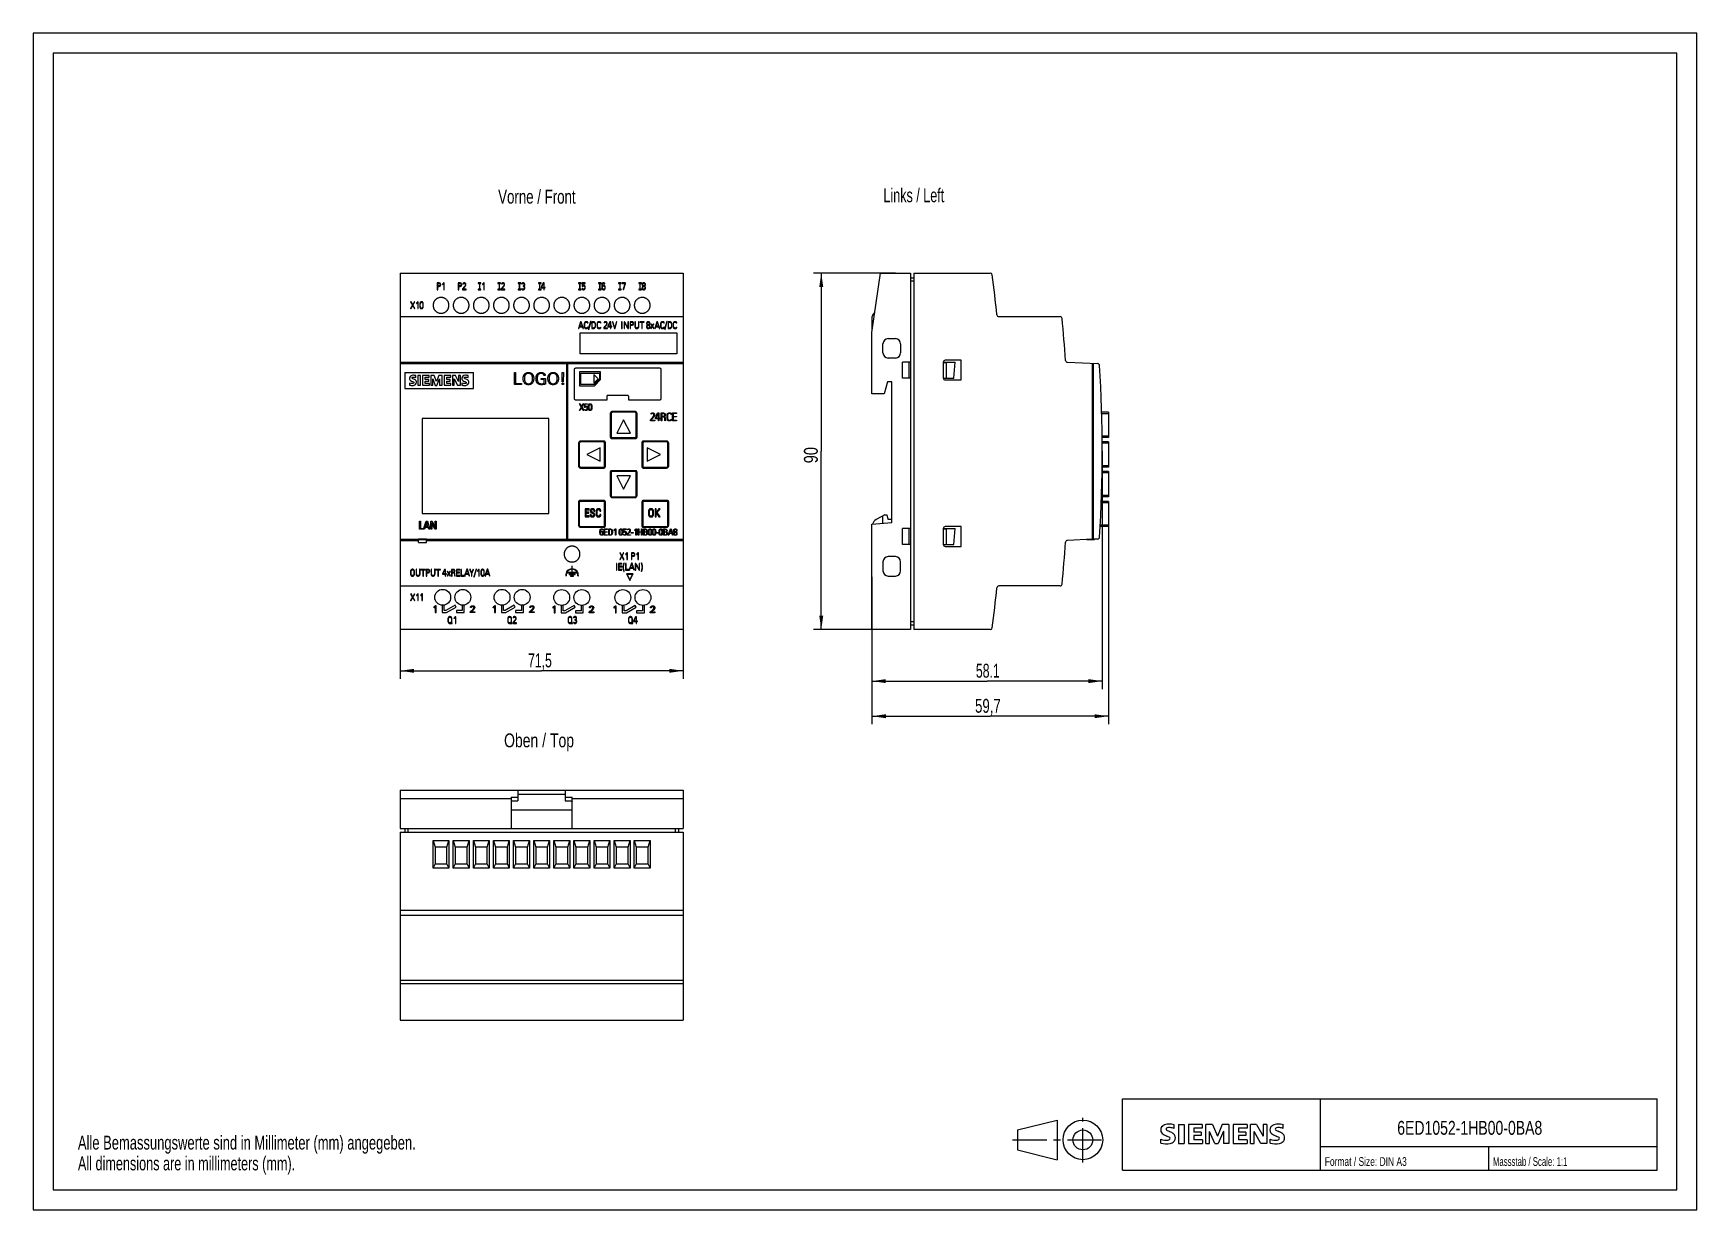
# Model space of a CAD drawing. Extents: x 0 to 420, y 0 to 297.
import ezdxf

# ---------------------------------------------------------------- set-up
doc = ezdxf.new("R2010")
doc.units = 0
doc.header["$LTSCALE"] = 23.1
doc.linetypes.add('CENTER', pattern=[0.6, 0.375, -0.075, 0.075, -0.075])
for name, color, linetype in [('10000_FRONT', 7, 'CONTINUOUS'), ('10100_DIM_FRONT', 7, 'CONTINUOUS'), ('10300_FRONT_GERMAN_ENGLISH', 7, 'CONTINUOUS'), ('10500_FRONT_LABELING', 7, 'CONTINUOUS'), ('11000_LEFT', 7, 'CONTINUOUS'), ('11100_DIM_LEFT', 7, 'CONTINUOUS'), ('11300_LEFT_GERMAN_ENGLISH', 7, 'CONTINUOUS'), ('13000_TOP', 7, 'CONTINUOUS'), ('13300_TOP_GERMAN_ENGLISH', 7, 'CONTINUOUS'), ('90000_FRAME', 7, 'CONTINUOUS'), ('91000_TIP', 7, 'CONTINUOUS')]:
    doc.layers.add(name, color=color, linetype=linetype)
doc.styles.get("Standard").update_dxf_attribs({"font": 'txt', "width": 0.8})
doc.dimstyles.new('DIMSTYLE_1', dxfattribs={"dimtxt": 3.5, "dimasz": 3.5, "dimexe": 0.18, "dimexo": 0.0625, "dimgap": 0.09, "dimtad": 1, "dimtxsty": 'STANDARD', "dimcen": 0.09, "dimazin": 3, "dimtp": 0.05, "dimtm": 0.05, "dimtfac": 1, "dimtofl": 0, "dimtmove": 0, "dimatfit": 3, "dimtolj": 1})
doc.dimstyles.new('DIMSTYLE_2', dxfattribs={"dimtxt": 3.5, "dimasz": 3.5, "dimexe": 0.18, "dimexo": 0.0625, "dimgap": 0.09, "dimtad": 1, "dimdec": 1, "dimtxsty": 'STANDARD', "dimcen": 0.09, "dimazin": 3, "dimtp": 0.1, "dimtm": 0.1, "dimtfac": 1, "dimtdec": 1, "dimtofl": 0, "dimtmove": 0, "dimatfit": 3, "dimtolj": 1})

msp = doc.modelspace()

# ---------------------------------------------------------------- texts
at = {"layer": '10300_FRONT_GERMAN_ENGLISH', "color": 7, "linetype": 'CONTINUOUS', "width": 0.716117}
msp.add_text('Vorne / Front', height=3.5, dxfattribs=at).set_placement((117.382, 253.989))
at = {"layer": '11300_LEFT_GERMAN_ENGLISH', "color": 7, "linetype": 'CONTINUOUS', "width": 0.678571}
msp.add_text('Links / Left', height=3.5, dxfattribs=at).set_placement((214.654, 254.352))
at = {"layer": '13300_TOP_GERMAN_ENGLISH', "linetype": 'CONTINUOUS', "width": 0.754762}
msp.add_text('Oben / Top', height=3.5, dxfattribs=at).set_placement((118.869, 116.741))
at = {"layer": '90000_FRAME', "color": 7, "linetype": 'CONTINUOUS'}
for s, height, width, p in [('6ED1052-1HB00-0BA8', 3.5, 0.756614, (344.382, 18.925)), ('Format / Size: DIN A3', 2.2, 0.723356, (326.092, 11.067)), ('Massstab / Scale: 1:1', 2.2, 0.668934, (368.545, 11.067))]:
    msp.add_text(s, height=height, dxfattribs=dict(at, width=width)).set_placement(p)
at = {"layer": '91000_TIP', "color": 7, "linetype": 'CONTINUOUS'}
for s, width, p in [('Alle Bemassungswerte sind in Millimeter (mm) angegeben.', 0.699134, (11.276, 15.19)), ('All dimensions are in millimeters (mm).', 0.68254, (11.276, 9.94))]:
    msp.add_text(s, height=3.5, dxfattribs=dict(at, width=width)).set_placement(p)

# ---------------------------------------------------------------- blocks, each defined once
blk = doc.blocks.new('*D0')
at = {"layer": '10100_DIM_FRONT', "linetype": 'CONTINUOUS'}
for p, q in [((92.606992, 191.467691), (92.606992, 134.051649)), ((164.106992, 151.955098), (164.106992, 134.051649)), ((92.606992, 136.051649), (128.356992, 136.051649)), ((164.106992, 136.051649), (128.356992, 136.051649))]:
    blk.add_line(p, q, dxfattribs=at)
for points in [[(96.106992, 136.551649), (92.606992, 136.051649), (96.106992, 135.551649)], [(160.606992, 135.551649), (164.106992, 136.051649), (160.606992, 136.551649)]]:
    blk.add_solid(points, dxfattribs=at)
at = {"layer": '10100_DIM_FRONT', "linetype": 'CONTINUOUS', "width": 0.660714}
blk.add_text('71,5', height=3.5, dxfattribs=at).set_placement((124.913176, 136.926649))
blk = doc.blocks.new('*D1')
at = {"layer": '11100_DIM_LEFT', "linetype": 'CONTINUOUS'}
for p, q in [((271.464969, 172.811766), (271.464969, 122.588837)), ((211.764969, 146.468691), (211.764969, 122.588837)), ((211.764969, 124.588837), (241.614969, 124.588837)), ((271.464969, 124.588837), (241.614969, 124.588837))]:
    blk.add_line(p, q, dxfattribs=at)
for points in [[(215.264969, 125.088837), (211.764969, 124.588837), (215.264969, 124.088837)], [(267.964969, 124.088837), (271.464969, 124.588837), (267.964969, 125.088837)]]:
    blk.add_solid(points, dxfattribs=at)
at = {"layer": '11100_DIM_LEFT', "linetype": 'CONTINUOUS', "width": 0.714286}
blk.add_text('59,7', height=3.5, dxfattribs=at).set_placement((237.784311, 125.463837))
blk = doc.blocks.new('*D2')
at = {"layer": '11100_DIM_LEFT', "linetype": 'CONTINUOUS'}
for p, q in [((217.669025, 236.468691), (196.955597, 236.468691)), ((198.955597, 236.468691), (198.955597, 191.468691)), ((198.955597, 146.468691), (198.955597, 191.468691)), ((216.613969, 146.468691), (196.955597, 146.468691))]:
    blk.add_line(p, q, dxfattribs=at)
for points in [[(199.455597, 232.968691), (198.955597, 236.468691), (198.455597, 232.968691)], [(198.455597, 149.968691), (198.955597, 146.468691), (199.455597, 149.968691)]]:
    blk.add_solid(points, dxfattribs=at)
at = {"layer": '11100_DIM_LEFT', "linetype": 'CONTINUOUS', "width": 0.785714}
blk.add_text('90', height=3.5, rotation=90, dxfattribs=at).set_placement((198.080597, 188.448823))
blk = doc.blocks.new('*D3')
at = {"layer": '11100_DIM_LEFT', "linetype": 'CONTINUOUS'}
for p, q in [((269.89, 191.47), (269.89, 131.45)), ((211.76, 159.75), (211.76, 131.45)), ((211.76, 133.45), (240.83, 133.45)), ((269.89, 133.45), (240.83, 133.45))]:
    blk.add_line(p, q, dxfattribs=at)
for points in [[(215.26, 133.95), (211.76, 133.45), (215.26, 132.95)], [(266.39, 132.95), (269.89, 133.45), (266.39, 133.95)]]:
    blk.add_solid(points, dxfattribs=at)
at = {"layer": '11100_DIM_LEFT', "linetype": 'CONTINUOUS', "width": 0.660714}
blk.add_text('58.1', height=3.5, dxfattribs=at).set_placement((238, 134.32))

# ---------------------------------------------------------------- dimensions: what is measured, and where the dimension line sits
at = {"layer": '10100_DIM_FRONT', "linetype": 'CONTINUOUS'}
dim = msp.add_linear_dim(base=(164.107, 136.052), p1=(92.607, 191.468), p2=(164.107, 151.955), text='71,5', dimstyle='DIMSTYLE_1', dxfattribs=at)
dim.commit()
dim.dimension.update_dxf_attribs({"geometry": '*D0', "text_midpoint": (129.538, 138.677), "dimtype": 160})
at = {"layer": '11100_DIM_LEFT', "linetype": 'CONTINUOUS'}
dim = msp.add_linear_dim(base=(198.956, 146.469), p1=(217.669, 236.469), p2=(216.614, 146.469), angle=270, text='90', dimstyle='DIMSTYLE_1', dxfattribs=at)
dim.commit()
dim.dimension.update_dxf_attribs({"geometry": '*D2', "text_midpoint": (196.331, 191.199), "dimtype": 160})
dim = msp.add_linear_dim(base=(269.887, 133.448), p1=(211.765, 159.75), p2=(269.887, 191.469), dimstyle='DIMSTYLE_2', dxfattribs=at)
dim.commit()
dim.dimension.update_dxf_attribs({"geometry": '*D3', "text_midpoint": (242.62, 136.073), "dimtype": 160})
dim = msp.add_linear_dim(base=(271.465, 124.589), p1=(211.765, 146.469), p2=(271.465, 172.812), text='59,7', dimstyle='DIMSTYLE_1', dxfattribs=at)
dim.commit()
dim.dimension.update_dxf_attribs({"geometry": '*D1', "text_midpoint": (242.784, 127.214), "dimtype": 160})

# ---------------------------------------------------------------- linework, layer by layer
at = {"layer": '10000_FRONT', "color": 7, "linetype": 'CONTINUOUS'}
for p, q in [((92.607, 236.469), (92.607, 146.469)), ((92.607, 236.469), (164.107, 236.469)), ((164.107, 236.469), (164.107, 146.469)), ((92.607, 225.469), (164.107, 225.469)), ((138.077, 216.089), (138.077, 221.349)), ((138.077, 221.349), (162.487, 221.349)), ((162.487, 221.349), (162.487, 216.089)), ((162.487, 216.089), (138.077, 216.089)), ((92.607, 213.949), (164.107, 213.949)), ((134.907, 213.672), (92.607, 213.672)), ((134.707, 213.663), (92.607, 213.663)), ((92.607, 213.616), (134.707, 213.616)), ((93.833, 211.324), (93.833, 207.339)), ((93.833, 211.324), (111.133, 211.324)), ((111.133, 207.339), (111.133, 211.324)), ((134.707, 169.274), (134.707, 213.663)), ((134.907, 213.672), (134.907, 169.266)), ((134.907, 213.616), (164.107, 213.616)), ((137.126, 212.563), (157.988, 212.563)), ((137.957, 211.519), (137.957, 208.019)), ((143.257, 211.519), (137.957, 211.519)), ((138.257, 208.319), (138.257, 211.219)), ((138.257, 211.219), (142.957, 211.219)), ((141.57, 210.868), (141.57, 208.668)), ((142.67, 209.768), (141.57, 210.868)), ((142.957, 211.219), (142.957, 209.693)), ((143.257, 209.569), (143.257, 211.519)), ((93.833, 207.339), (111.133, 207.339)), ((137.957, 208.019), (141.707, 208.019)), ((141.583, 208.319), (138.257, 208.319)), ((141.57, 208.668), (142.67, 209.768)), ((142.957, 209.693), (141.583, 208.319)), ((141.707, 208.019), (143.257, 209.569)), ((144.781, 204.345), (137.107, 204.345)), ((150.107, 205.544), (145.007, 205.544)), ((158.007, 204.345), (150.333, 204.345)), ((98.214, 199.751), (98.214, 175.766)), ((130.199, 199.751), (98.214, 199.751)), ((130.199, 175.766), (130.199, 199.751)), ((151.893, 201.305), (146.221, 201.305)), ((151.847, 201.519), (146.267, 201.519)), ((149.057, 199.419), (147.357, 196.019)), ((150.757, 196.019), (149.057, 199.419)), ((143.89, 193.836), (138.215, 193.836)), ((144.047, 194.051), (138.267, 194.051)), ((144.242, 193.101), (144.24, 193.488)), ((146.067, 194.716), (152.047, 194.716)), ((146.218, 194.93), (146.607, 194.928)), ((146.607, 194.928), (151.507, 194.928)), ((147.357, 196.019), (150.757, 196.019)), ((151.507, 194.928), (151.896, 194.93)), ((159.847, 194.051), (154.067, 194.051)), ((159.89, 193.836), (154.215, 193.836)), ((160.242, 193.101), (160.24, 193.488)), ((143.152, 192.349), (139.752, 190.649)), ((139.752, 190.649), (143.152, 188.949)), ((143.152, 188.949), (143.152, 192.349)), ((154.962, 192.349), (154.962, 188.949)), ((158.362, 190.649), (154.962, 192.349)), ((154.962, 188.949), (158.362, 190.649)), ((138.215, 187.462), (143.89, 187.462)), ((138.267, 187.246), (144.047, 187.246)), ((144.24, 187.81), (144.242, 188.195)), ((152.047, 186.571), (146.067, 186.571)), ((146.607, 186.359), (146.218, 186.357)), ((151.507, 186.359), (146.607, 186.359)), ((147.357, 185.279), (149.057, 181.879)), ((150.757, 185.279), (147.357, 185.279)), ((149.057, 181.879), (150.757, 185.279)), ((151.896, 186.357), (151.507, 186.359)), ((154.067, 187.246), (159.847, 187.246)), ((154.215, 187.462), (159.89, 187.462)), ((160.24, 187.81), (160.242, 188.195)), ((144.047, 179.068), (138.067, 179.068)), ((143.89, 178.836), (138.215, 178.836)), ((144.242, 178.101), (144.24, 178.488)), ((146.222, 179.983), (151.892, 179.983)), ((146.267, 179.769), (151.847, 179.769)), ((160.047, 179.068), (154.067, 179.068)), ((159.89, 178.836), (154.215, 178.836)), ((160.242, 178.101), (160.24, 178.488)), ((98.214, 175.766), (130.199, 175.766)), ((138.215, 172.462), (143.89, 172.462)), ((138.267, 172.275), (144.047, 172.275)), ((144.24, 172.81), (144.242, 173.195)), ((154.067, 172.275), (159.847, 172.275)), ((154.215, 172.462), (159.89, 172.462)), ((160.24, 172.81), (160.242, 173.195)), ((92.607, 169.321), (134.707, 169.321)), ((92.607, 169.274), (97.289, 169.274)), ((92.607, 169.266), (97.289, 169.266)), ((92.607, 168.988), (97.289, 168.988)), ((97.289, 168.441), (97.289, 169.287)), ((99.307, 169.287), (97.289, 169.287)), ((97.289, 168.441), (99.307, 168.441)), ((97.389, 169.201), (97.389, 169.287)), ((97.389, 169.201), (99.207, 169.201)), ((99.207, 169.201), (99.207, 169.287)), ((99.307, 169.274), (99.307, 169.287)), ((99.307, 169.266), (99.307, 169.274)), ((99.307, 169.274), (134.707, 169.274)), ((99.307, 168.441), (99.307, 169.266)), ((99.307, 169.266), (134.907, 169.266)), ((99.307, 168.988), (164.107, 168.988)), ((134.907, 169.321), (164.107, 169.321)), ((134.432, 160.069), (134.532, 160.069)), ((134.927, 160.869), (134.927, 160.769)), ((135.977, 160.869), (134.927, 160.869)), ((134.927, 160.769), (137.127, 160.769)), ((135.267, 160.469), (135.267, 160.369)), ((136.787, 160.469), (135.267, 160.469)), ((135.267, 160.369), (136.787, 160.369)), ((135.627, 160.069), (135.627, 159.969)), ((136.427, 160.069), (135.627, 160.069)), ((135.627, 159.969), (136.427, 159.969)), ((135.977, 162.469), (135.977, 161.788)), ((136.077, 162.469), (135.977, 162.469)), ((135.977, 161.688), (135.977, 160.869)), ((136.077, 161.788), (136.077, 162.469)), ((136.077, 160.869), (136.077, 161.688)), ((137.127, 160.869), (136.077, 160.869)), ((136.427, 159.969), (136.427, 160.069)), ((136.787, 160.369), (136.787, 160.469)), ((137.127, 160.769), (137.127, 160.869)), ((137.523, 160.069), (137.623, 160.069)), ((149.757, 160.569), (150.607, 158.826)), ((151.457, 160.569), (149.757, 160.569)), ((150.607, 159.1), (149.948, 160.451)), ((149.948, 160.451), (151.266, 160.451)), ((150.607, 158.826), (151.457, 160.569)), ((151.266, 160.451), (150.607, 159.1)), ((92.607, 157.469), (164.107, 157.469)), ((103.242, 152.619), (103.242, 150.766)), ((103.739, 152.619), (103.242, 152.619)), ((103.739, 151.267), (103.739, 152.619)), ((104.205, 151.267), (103.739, 151.267)), ((106.489, 152.584), (104.205, 151.267)), ((104.337, 150.766), (106.739, 152.151)), ((106.739, 152.151), (106.489, 152.584)), ((106.82, 151.266), (106.82, 150.766)), ((108.32, 151.266), (106.82, 151.266)), ((108.32, 152.626), (108.32, 151.266)), ((108.82, 152.626), (108.32, 152.626)), ((108.82, 150.766), (108.82, 152.626)), ((118.213, 152.619), (118.213, 150.766)), ((118.71, 152.619), (118.213, 152.619)), ((118.71, 151.267), (118.71, 152.619)), ((119.176, 151.267), (118.71, 151.267)), ((121.46, 152.584), (119.176, 151.267)), ((119.308, 150.766), (121.71, 152.151)), ((121.71, 152.151), (121.46, 152.584)), ((121.791, 151.266), (121.791, 150.766)), ((123.291, 151.266), (121.791, 151.266)), ((123.291, 152.626), (123.291, 151.266)), ((123.791, 152.626), (123.291, 152.626)), ((123.791, 150.766), (123.791, 152.626)), ((133.286, 152.569), (133.286, 150.715)), ((133.782, 152.569), (133.286, 152.569)), ((133.782, 151.216), (133.782, 152.569)), ((134.248, 151.216), (133.782, 151.216)), ((136.533, 152.534), (134.248, 151.216)), ((134.381, 150.715), (136.783, 152.101)), ((136.783, 152.101), (136.533, 152.534)), ((136.864, 151.215), (136.864, 150.715)), ((138.363, 151.215), (136.864, 151.215)), ((138.363, 152.575), (138.363, 151.215)), ((138.863, 152.575), (138.363, 152.575)), ((138.863, 150.715), (138.863, 152.575)), ((148.712, 152.569), (148.712, 150.715)), ((149.209, 152.569), (148.712, 152.569)), ((149.209, 151.216), (149.209, 152.569)), ((149.675, 151.216), (149.209, 151.216)), ((151.959, 152.534), (149.675, 151.216)), ((149.807, 150.715), (152.209, 152.101)), ((152.209, 152.101), (151.959, 152.534)), ((152.29, 151.215), (152.29, 150.715)), ((153.79, 151.215), (152.29, 151.215)), ((153.79, 152.575), (153.79, 151.215)), ((154.29, 152.575), (153.79, 152.575)), ((154.29, 150.715), (154.29, 152.575)), ((103.242, 150.766), (104.337, 150.766)), ((106.82, 150.766), (108.82, 150.766)), ((118.213, 150.766), (119.308, 150.766)), ((121.791, 150.766), (123.791, 150.766)), ((133.286, 150.715), (134.381, 150.715)), ((136.864, 150.715), (138.863, 150.715)), ((148.712, 150.715), (149.807, 150.715)), ((152.29, 150.715), (154.29, 150.715)), ((164.107, 146.469), (92.607, 146.469))]:
    msp.add_line(p, q, dxfattribs=at)
for centre in [(103.386, 154.617), (108.466, 154.617), (118.357, 154.617), (123.437, 154.617), (133.429, 154.566), (138.509, 154.566), (148.856, 154.566), (153.936, 154.566)]:
    msp.add_circle(centre, 2, dxfattribs=at)
for radius, start, end in [(1.6, 91.79079, 184.30122), (1.5, 91.91021, 184.58857), (1.6, 355.69878, 88.20922), (1.5, 355.41143, 88.08979)]:
    msp.add_arc((136.027, 160.189), radius, start, end, dxfattribs=at)
for points, knots in [([(104.957, 228.319), (104.957, 228.385), (104.954, 228.45), (104.941, 228.579), (104.931, 228.644), (104.906, 228.771), (104.891, 228.834), (104.862, 228.928), (104.852, 228.959), (104.83, 229.021), (104.818, 229.052), (104.781, 229.143), (104.725, 229.26), (104.658, 229.372), (104.604, 229.453), (104.585, 229.48), (104.547, 229.533), (104.526, 229.559), (104.464, 229.636), (104.42, 229.684), (104.282, 229.823), (104.181, 229.906), (104.058, 229.988), (104.045, 229.997), (104.017, 230.015), (104.003, 230.024), (103.96, 230.049), (103.932, 230.065), (103.845, 230.112), (103.786, 230.14), (103.665, 230.19), (103.604, 230.212), (103.51, 230.241), (103.478, 230.25), (103.414, 230.266), (103.382, 230.273), (103.285, 230.293), (103.155, 230.312), (103.024, 230.319), (102.894, 230.319), (102.828, 230.316), (102.729, 230.306), (102.696, 230.302), (102.631, 230.292), (102.469, 230.264), (102.313, 230.217), (102.161, 230.154), (102.131, 230.141), (102.086, 230.119), (102.071, 230.112), (102.042, 230.097), (101.969, 230.059), (101.899, 230.017), (101.736, 229.908), (101.635, 229.825), (101.518, 229.708), (101.496, 229.685), (101.452, 229.636), (101.43, 229.611), (101.368, 229.535), (101.33, 229.483), (101.257, 229.375), (101.224, 229.319), (101.178, 229.232), (101.163, 229.203), (101.135, 229.143), (101.121, 229.113), (101.084, 229.023), (101.04, 228.9), (101.008, 228.774), (100.989, 228.678), (100.984, 228.646), (100.974, 228.581), (100.97, 228.549), (100.96, 228.45), (100.957, 228.385), (100.957, 228.319)], [0, 0, 0, 0, 0.03125, 0.03125, 0.0625, 0.0625, 0.09375, 0.09375, 0.109375, 0.109375, 0.125, 0.125, 0.15625, 0.1875, 0.1875, 0.203125, 0.203125, 0.21875, 0.21875, 0.25, 0.25, 0.3125, 0.3125, 0.3203125, 0.3203125, 0.328125, 0.328125, 0.34375, 0.34375, 0.375, 0.375, 0.40625, 0.40625, 0.421875, 0.421875, 0.4375, 0.4375, 0.46875, 0.5, 0.5, 0.53125, 0.53125, 0.546875, 0.546875, 0.5625, 0.625, 0.625, 0.640625, 0.640625, 0.6484375, 0.6484375, 0.65625, 0.6875, 0.6875, 0.75, 0.75, 0.765625, 0.765625, 0.78125, 0.78125, 0.8125, 0.8125, 0.84375, 0.84375, 0.859375, 0.859375, 0.875, 0.875, 0.90625, 0.9375, 0.9375, 0.953125, 0.953125, 0.96875, 0.96875, 1, 1, 1, 1]), ([(100.957, 228.319), (100.957, 228.253), (100.96, 228.188), (100.973, 228.058), (100.982, 227.994), (101.008, 227.867), (101.023, 227.803), (101.052, 227.709), (101.062, 227.678), (101.084, 227.616), (101.096, 227.586), (101.133, 227.495), (101.189, 227.377), (101.256, 227.265), (101.31, 227.184), (101.329, 227.157), (101.367, 227.104), (101.388, 227.078), (101.45, 227.002), (101.494, 226.953), (101.632, 226.815), (101.733, 226.732), (101.856, 226.649), (101.87, 226.64), (101.897, 226.622), (101.911, 226.614), (101.954, 226.588), (101.983, 226.572), (102.069, 226.525), (102.128, 226.497), (102.249, 226.447), (102.31, 226.425), (102.404, 226.396), (102.436, 226.387), (102.5, 226.371), (102.532, 226.364), (102.629, 226.345), (102.759, 226.325), (102.89, 226.319), (103.02, 226.319), (103.086, 226.322), (103.185, 226.331), (103.218, 226.335), (103.283, 226.345), (103.315, 226.351), (103.412, 226.37), (103.475, 226.386), (103.6, 226.424), (103.662, 226.446), (103.753, 226.483), (103.783, 226.497), (103.827, 226.518), (103.842, 226.525), (103.872, 226.54), (103.945, 226.578), (104.015, 226.62), (104.178, 226.729), (104.279, 226.812), (104.395, 226.929), (104.418, 226.953), (104.462, 227.001), (104.484, 227.026), (104.546, 227.102), (104.584, 227.154), (104.657, 227.263), (104.69, 227.318), (104.736, 227.405), (104.751, 227.434), (104.779, 227.494), (104.793, 227.524), (104.83, 227.615), (104.874, 227.738), (104.906, 227.864), (104.925, 227.959), (104.93, 227.992), (104.94, 228.056), (104.944, 228.089), (104.954, 228.187), (104.957, 228.253), (104.957, 228.319)], [0, 0, 0, 0, 0.03125, 0.03125, 0.0625, 0.0625, 0.09375, 0.09375, 0.109375, 0.109375, 0.125, 0.125, 0.15625, 0.1875, 0.1875, 0.203125, 0.203125, 0.21875, 0.21875, 0.25, 0.25, 0.3125, 0.3125, 0.3203125, 0.3203125, 0.328125, 0.328125, 0.34375, 0.34375, 0.375, 0.375, 0.40625, 0.40625, 0.421875, 0.421875, 0.4375, 0.4375, 0.46875, 0.5, 0.5, 0.53125, 0.53125, 0.546875, 0.546875, 0.5625, 0.5625, 0.59375, 0.59375, 0.625, 0.625, 0.640625, 0.640625, 0.6484375, 0.6484375, 0.65625, 0.6875, 0.6875, 0.75, 0.75, 0.765625, 0.765625, 0.78125, 0.78125, 0.8125, 0.8125, 0.84375, 0.84375, 0.859375, 0.859375, 0.875, 0.875, 0.90625, 0.9375, 0.9375, 0.953125, 0.953125, 0.96875, 0.96875, 1, 1, 1, 1]), ([(110.037, 228.319), (110.037, 228.385), (110.034, 228.45), (110.021, 228.579), (110.011, 228.644), (109.986, 228.771), (109.971, 228.834), (109.942, 228.928), (109.932, 228.959), (109.91, 229.021), (109.898, 229.052), (109.861, 229.143), (109.805, 229.26), (109.738, 229.372), (109.684, 229.453), (109.665, 229.48), (109.627, 229.533), (109.606, 229.559), (109.544, 229.636), (109.5, 229.684), (109.362, 229.823), (109.261, 229.906), (109.138, 229.988), (109.125, 229.997), (109.097, 230.015), (109.083, 230.024), (109.04, 230.049), (109.012, 230.065), (108.925, 230.112), (108.866, 230.14), (108.745, 230.19), (108.684, 230.212), (108.59, 230.241), (108.558, 230.25), (108.494, 230.266), (108.462, 230.273), (108.365, 230.293), (108.235, 230.312), (108.104, 230.319), (107.974, 230.319), (107.908, 230.316), (107.809, 230.306), (107.776, 230.302), (107.711, 230.292), (107.549, 230.264), (107.393, 230.217), (107.241, 230.154), (107.211, 230.141), (107.166, 230.119), (107.151, 230.112), (107.122, 230.097), (107.049, 230.059), (106.979, 230.017), (106.816, 229.908), (106.715, 229.825), (106.598, 229.708), (106.576, 229.685), (106.532, 229.636), (106.51, 229.611), (106.448, 229.535), (106.41, 229.483), (106.337, 229.375), (106.304, 229.319), (106.258, 229.232), (106.243, 229.203), (106.215, 229.143), (106.201, 229.113), (106.164, 229.023), (106.12, 228.9), (106.088, 228.774), (106.069, 228.678), (106.064, 228.646), (106.054, 228.581), (106.05, 228.549), (106.04, 228.45), (106.037, 228.385), (106.037, 228.319)], [0, 0, 0, 0, 0.03125, 0.03125, 0.0625, 0.0625, 0.09375, 0.09375, 0.109375, 0.109375, 0.125, 0.125, 0.15625, 0.1875, 0.1875, 0.203125, 0.203125, 0.21875, 0.21875, 0.25, 0.25, 0.3125, 0.3125, 0.3203125, 0.3203125, 0.328125, 0.328125, 0.34375, 0.34375, 0.375, 0.375, 0.40625, 0.40625, 0.421875, 0.421875, 0.4375, 0.4375, 0.46875, 0.5, 0.5, 0.53125, 0.53125, 0.546875, 0.546875, 0.5625, 0.625, 0.625, 0.640625, 0.640625, 0.6484375, 0.6484375, 0.65625, 0.6875, 0.6875, 0.75, 0.75, 0.765625, 0.765625, 0.78125, 0.78125, 0.8125, 0.8125, 0.84375, 0.84375, 0.859375, 0.859375, 0.875, 0.875, 0.90625, 0.9375, 0.9375, 0.953125, 0.953125, 0.96875, 0.96875, 1, 1, 1, 1]), ([(106.037, 228.319), (106.037, 228.253), (106.04, 228.188), (106.053, 228.058), (106.062, 227.994), (106.088, 227.867), (106.103, 227.803), (106.132, 227.709), (106.142, 227.678), (106.164, 227.616), (106.176, 227.586), (106.213, 227.495), (106.269, 227.377), (106.336, 227.265), (106.39, 227.184), (106.409, 227.157), (106.447, 227.104), (106.468, 227.078), (106.53, 227.002), (106.574, 226.953), (106.712, 226.815), (106.813, 226.732), (106.936, 226.649), (106.95, 226.64), (106.977, 226.622), (106.991, 226.614), (107.034, 226.588), (107.063, 226.572), (107.149, 226.525), (107.208, 226.497), (107.329, 226.447), (107.39, 226.425), (107.484, 226.396), (107.516, 226.387), (107.58, 226.371), (107.612, 226.364), (107.709, 226.345), (107.839, 226.325), (107.97, 226.319), (108.1, 226.319), (108.166, 226.322), (108.265, 226.331), (108.298, 226.335), (108.363, 226.345), (108.395, 226.351), (108.492, 226.37), (108.555, 226.386), (108.68, 226.424), (108.742, 226.446), (108.833, 226.483), (108.863, 226.497), (108.907, 226.518), (108.922, 226.525), (108.952, 226.54), (109.025, 226.578), (109.095, 226.62), (109.258, 226.729), (109.359, 226.812), (109.475, 226.929), (109.498, 226.953), (109.542, 227.001), (109.564, 227.026), (109.626, 227.102), (109.664, 227.154), (109.737, 227.263), (109.77, 227.318), (109.816, 227.405), (109.831, 227.434), (109.859, 227.494), (109.873, 227.524), (109.91, 227.615), (109.954, 227.738), (109.986, 227.864), (110.005, 227.959), (110.01, 227.992), (110.02, 228.056), (110.024, 228.089), (110.034, 228.187), (110.037, 228.253), (110.037, 228.319)], [0, 0, 0, 0, 0.03125, 0.03125, 0.0625, 0.0625, 0.09375, 0.09375, 0.109375, 0.109375, 0.125, 0.125, 0.15625, 0.1875, 0.1875, 0.203125, 0.203125, 0.21875, 0.21875, 0.25, 0.25, 0.3125, 0.3125, 0.3203125, 0.3203125, 0.328125, 0.328125, 0.34375, 0.34375, 0.375, 0.375, 0.40625, 0.40625, 0.421875, 0.421875, 0.4375, 0.4375, 0.46875, 0.5, 0.5, 0.53125, 0.53125, 0.546875, 0.546875, 0.5625, 0.5625, 0.59375, 0.59375, 0.625, 0.625, 0.640625, 0.640625, 0.6484375, 0.6484375, 0.65625, 0.6875, 0.6875, 0.75, 0.75, 0.765625, 0.765625, 0.78125, 0.78125, 0.8125, 0.8125, 0.84375, 0.84375, 0.859375, 0.859375, 0.875, 0.875, 0.90625, 0.9375, 0.9375, 0.953125, 0.953125, 0.96875, 0.96875, 1, 1, 1, 1]), ([(115.117, 228.319), (115.117, 228.385), (115.114, 228.45), (115.101, 228.579), (115.091, 228.644), (115.066, 228.771), (115.051, 228.834), (115.022, 228.928), (115.012, 228.959), (114.99, 229.021), (114.978, 229.052), (114.941, 229.143), (114.885, 229.26), (114.818, 229.372), (114.764, 229.453), (114.745, 229.48), (114.707, 229.533), (114.686, 229.559), (114.624, 229.636), (114.58, 229.684), (114.442, 229.823), (114.341, 229.906), (114.218, 229.988), (114.205, 229.997), (114.177, 230.015), (114.163, 230.024), (114.12, 230.049), (114.092, 230.065), (114.005, 230.112), (113.946, 230.14), (113.825, 230.19), (113.764, 230.212), (113.67, 230.241), (113.638, 230.25), (113.574, 230.266), (113.542, 230.273), (113.445, 230.293), (113.315, 230.312), (113.184, 230.319), (113.054, 230.319), (112.988, 230.316), (112.889, 230.306), (112.856, 230.302), (112.791, 230.292), (112.629, 230.264), (112.473, 230.217), (112.321, 230.154), (112.291, 230.141), (112.246, 230.119), (112.231, 230.112), (112.202, 230.097), (112.129, 230.059), (112.059, 230.017), (111.896, 229.908), (111.795, 229.825), (111.678, 229.708), (111.656, 229.685), (111.612, 229.636), (111.59, 229.611), (111.528, 229.535), (111.49, 229.483), (111.417, 229.375), (111.384, 229.319), (111.338, 229.232), (111.323, 229.203), (111.295, 229.143), (111.281, 229.113), (111.244, 229.023), (111.2, 228.9), (111.168, 228.774), (111.149, 228.678), (111.144, 228.646), (111.134, 228.581), (111.13, 228.549), (111.12, 228.45), (111.117, 228.385), (111.117, 228.319)], [0, 0, 0, 0, 0.03125, 0.03125, 0.0625, 0.0625, 0.09375, 0.09375, 0.109375, 0.109375, 0.125, 0.125, 0.15625, 0.1875, 0.1875, 0.203125, 0.203125, 0.21875, 0.21875, 0.25, 0.25, 0.3125, 0.3125, 0.3203125, 0.3203125, 0.328125, 0.328125, 0.34375, 0.34375, 0.375, 0.375, 0.40625, 0.40625, 0.421875, 0.421875, 0.4375, 0.4375, 0.46875, 0.5, 0.5, 0.53125, 0.53125, 0.546875, 0.546875, 0.5625, 0.625, 0.625, 0.640625, 0.640625, 0.6484375, 0.6484375, 0.65625, 0.6875, 0.6875, 0.75, 0.75, 0.765625, 0.765625, 0.78125, 0.78125, 0.8125, 0.8125, 0.84375, 0.84375, 0.859375, 0.859375, 0.875, 0.875, 0.90625, 0.9375, 0.9375, 0.953125, 0.953125, 0.96875, 0.96875, 1, 1, 1, 1]), ([(111.117, 228.319), (111.117, 228.253), (111.12, 228.188), (111.133, 228.058), (111.142, 227.994), (111.168, 227.867), (111.183, 227.803), (111.212, 227.709), (111.222, 227.678), (111.244, 227.616), (111.256, 227.586), (111.293, 227.495), (111.349, 227.377), (111.416, 227.265), (111.47, 227.184), (111.489, 227.157), (111.527, 227.104), (111.548, 227.078), (111.61, 227.002), (111.654, 226.953), (111.792, 226.815), (111.893, 226.732), (112.016, 226.649), (112.03, 226.64), (112.057, 226.622), (112.071, 226.614), (112.114, 226.588), (112.143, 226.572), (112.229, 226.525), (112.288, 226.497), (112.409, 226.447), (112.47, 226.425), (112.564, 226.396), (112.596, 226.387), (112.66, 226.371), (112.692, 226.364), (112.789, 226.345), (112.919, 226.325), (113.05, 226.319), (113.18, 226.319), (113.246, 226.322), (113.345, 226.331), (113.378, 226.335), (113.443, 226.345), (113.475, 226.351), (113.572, 226.37), (113.635, 226.386), (113.76, 226.424), (113.822, 226.446), (113.913, 226.483), (113.943, 226.497), (113.987, 226.518), (114.002, 226.525), (114.032, 226.54), (114.105, 226.578), (114.175, 226.62), (114.338, 226.729), (114.439, 226.812), (114.555, 226.929), (114.578, 226.953), (114.622, 227.001), (114.644, 227.026), (114.706, 227.102), (114.744, 227.154), (114.817, 227.263), (114.85, 227.318), (114.896, 227.405), (114.911, 227.434), (114.939, 227.494), (114.953, 227.524), (114.99, 227.615), (115.034, 227.738), (115.066, 227.864), (115.085, 227.959), (115.09, 227.992), (115.1, 228.056), (115.104, 228.089), (115.114, 228.187), (115.117, 228.253), (115.117, 228.319)], [0, 0, 0, 0, 0.03125, 0.03125, 0.0625, 0.0625, 0.09375, 0.09375, 0.109375, 0.109375, 0.125, 0.125, 0.15625, 0.1875, 0.1875, 0.203125, 0.203125, 0.21875, 0.21875, 0.25, 0.25, 0.3125, 0.3125, 0.3203125, 0.3203125, 0.328125, 0.328125, 0.34375, 0.34375, 0.375, 0.375, 0.40625, 0.40625, 0.421875, 0.421875, 0.4375, 0.4375, 0.46875, 0.5, 0.5, 0.53125, 0.53125, 0.546875, 0.546875, 0.5625, 0.5625, 0.59375, 0.59375, 0.625, 0.625, 0.640625, 0.640625, 0.6484375, 0.6484375, 0.65625, 0.6875, 0.6875, 0.75, 0.75, 0.765625, 0.765625, 0.78125, 0.78125, 0.8125, 0.8125, 0.84375, 0.84375, 0.859375, 0.859375, 0.875, 0.875, 0.90625, 0.9375, 0.9375, 0.953125, 0.953125, 0.96875, 0.96875, 1, 1, 1, 1]), ([(120.197, 228.319), (120.197, 228.385), (120.194, 228.45), (120.181, 228.579), (120.171, 228.644), (120.146, 228.771), (120.131, 228.834), (120.102, 228.928), (120.092, 228.959), (120.07, 229.021), (120.058, 229.052), (120.021, 229.143), (119.965, 229.26), (119.898, 229.372), (119.844, 229.453), (119.825, 229.48), (119.787, 229.533), (119.766, 229.559), (119.704, 229.636), (119.66, 229.684), (119.522, 229.823), (119.421, 229.906), (119.298, 229.988), (119.285, 229.997), (119.257, 230.015), (119.243, 230.024), (119.2, 230.049), (119.172, 230.065), (119.085, 230.112), (119.026, 230.14), (118.905, 230.19), (118.844, 230.212), (118.75, 230.241), (118.718, 230.25), (118.654, 230.266), (118.622, 230.273), (118.525, 230.293), (118.395, 230.312), (118.264, 230.319), (118.134, 230.319), (118.068, 230.316), (117.969, 230.306), (117.936, 230.302), (117.871, 230.292), (117.709, 230.264), (117.553, 230.217), (117.401, 230.154), (117.371, 230.141), (117.326, 230.119), (117.311, 230.112), (117.282, 230.097), (117.209, 230.059), (117.139, 230.017), (116.976, 229.908), (116.875, 229.825), (116.758, 229.708), (116.736, 229.685), (116.692, 229.636), (116.67, 229.611), (116.608, 229.535), (116.57, 229.483), (116.497, 229.375), (116.464, 229.319), (116.418, 229.232), (116.403, 229.203), (116.375, 229.143), (116.361, 229.113), (116.324, 229.023), (116.28, 228.9), (116.248, 228.774), (116.229, 228.678), (116.224, 228.646), (116.214, 228.581), (116.21, 228.549), (116.2, 228.45), (116.197, 228.385), (116.197, 228.319)], [0, 0, 0, 0, 0.03125, 0.03125, 0.0625, 0.0625, 0.09375, 0.09375, 0.109375, 0.109375, 0.125, 0.125, 0.15625, 0.1875, 0.1875, 0.203125, 0.203125, 0.21875, 0.21875, 0.25, 0.25, 0.3125, 0.3125, 0.3203125, 0.3203125, 0.328125, 0.328125, 0.34375, 0.34375, 0.375, 0.375, 0.40625, 0.40625, 0.421875, 0.421875, 0.4375, 0.4375, 0.46875, 0.5, 0.5, 0.53125, 0.53125, 0.546875, 0.546875, 0.5625, 0.625, 0.625, 0.640625, 0.640625, 0.6484375, 0.6484375, 0.65625, 0.6875, 0.6875, 0.75, 0.75, 0.765625, 0.765625, 0.78125, 0.78125, 0.8125, 0.8125, 0.84375, 0.84375, 0.859375, 0.859375, 0.875, 0.875, 0.90625, 0.9375, 0.9375, 0.953125, 0.953125, 0.96875, 0.96875, 1, 1, 1, 1]), ([(116.197, 228.319), (116.197, 228.253), (116.2, 228.188), (116.213, 228.058), (116.222, 227.994), (116.248, 227.867), (116.263, 227.803), (116.292, 227.709), (116.302, 227.678), (116.324, 227.616), (116.336, 227.586), (116.373, 227.495), (116.429, 227.377), (116.496, 227.265), (116.55, 227.184), (116.569, 227.157), (116.607, 227.104), (116.628, 227.078), (116.69, 227.002), (116.734, 226.953), (116.872, 226.815), (116.973, 226.732), (117.096, 226.649), (117.11, 226.64), (117.137, 226.622), (117.151, 226.614), (117.194, 226.588), (117.223, 226.572), (117.309, 226.525), (117.368, 226.497), (117.489, 226.447), (117.55, 226.425), (117.644, 226.396), (117.676, 226.387), (117.74, 226.371), (117.772, 226.364), (117.869, 226.345), (117.999, 226.325), (118.13, 226.319), (118.26, 226.319), (118.326, 226.322), (118.425, 226.331), (118.458, 226.335), (118.523, 226.345), (118.555, 226.351), (118.652, 226.37), (118.715, 226.386), (118.84, 226.424), (118.902, 226.446), (118.993, 226.483), (119.023, 226.497), (119.067, 226.518), (119.082, 226.525), (119.112, 226.54), (119.185, 226.578), (119.255, 226.62), (119.418, 226.729), (119.519, 226.812), (119.635, 226.929), (119.658, 226.953), (119.702, 227.001), (119.724, 227.026), (119.786, 227.102), (119.824, 227.154), (119.897, 227.263), (119.93, 227.318), (119.976, 227.405), (119.991, 227.434), (120.019, 227.494), (120.033, 227.524), (120.07, 227.615), (120.114, 227.738), (120.146, 227.864), (120.165, 227.959), (120.17, 227.992), (120.18, 228.056), (120.184, 228.089), (120.194, 228.187), (120.197, 228.253), (120.197, 228.319)], [0, 0, 0, 0, 0.03125, 0.03125, 0.0625, 0.0625, 0.09375, 0.09375, 0.109375, 0.109375, 0.125, 0.125, 0.15625, 0.1875, 0.1875, 0.203125, 0.203125, 0.21875, 0.21875, 0.25, 0.25, 0.3125, 0.3125, 0.3203125, 0.3203125, 0.328125, 0.328125, 0.34375, 0.34375, 0.375, 0.375, 0.40625, 0.40625, 0.421875, 0.421875, 0.4375, 0.4375, 0.46875, 0.5, 0.5, 0.53125, 0.53125, 0.546875, 0.546875, 0.5625, 0.5625, 0.59375, 0.59375, 0.625, 0.625, 0.640625, 0.640625, 0.6484375, 0.6484375, 0.65625, 0.6875, 0.6875, 0.75, 0.75, 0.765625, 0.765625, 0.78125, 0.78125, 0.8125, 0.8125, 0.84375, 0.84375, 0.859375, 0.859375, 0.875, 0.875, 0.90625, 0.9375, 0.9375, 0.953125, 0.953125, 0.96875, 0.96875, 1, 1, 1, 1]), ([(125.277, 228.319), (125.277, 228.385), (125.274, 228.45), (125.261, 228.579), (125.251, 228.644), (125.226, 228.771), (125.211, 228.834), (125.182, 228.928), (125.172, 228.959), (125.15, 229.021), (125.138, 229.052), (125.101, 229.143), (125.045, 229.26), (124.978, 229.372), (124.924, 229.453), (124.905, 229.48), (124.867, 229.533), (124.846, 229.559), (124.784, 229.636), (124.74, 229.684), (124.602, 229.823), (124.501, 229.906), (124.378, 229.988), (124.365, 229.997), (124.337, 230.015), (124.323, 230.024), (124.28, 230.049), (124.252, 230.065), (124.165, 230.112), (124.106, 230.14), (123.985, 230.19), (123.924, 230.212), (123.83, 230.241), (123.798, 230.25), (123.734, 230.266), (123.702, 230.273), (123.605, 230.293), (123.475, 230.312), (123.344, 230.319), (123.214, 230.319), (123.148, 230.316), (123.049, 230.306), (123.016, 230.302), (122.951, 230.292), (122.789, 230.264), (122.633, 230.217), (122.481, 230.154), (122.451, 230.141), (122.406, 230.119), (122.391, 230.112), (122.362, 230.097), (122.289, 230.059), (122.219, 230.017), (122.056, 229.908), (121.955, 229.825), (121.838, 229.708), (121.816, 229.685), (121.772, 229.636), (121.75, 229.611), (121.688, 229.535), (121.65, 229.483), (121.577, 229.375), (121.544, 229.319), (121.498, 229.232), (121.483, 229.203), (121.455, 229.143), (121.441, 229.113), (121.404, 229.023), (121.36, 228.9), (121.328, 228.774), (121.309, 228.678), (121.304, 228.646), (121.294, 228.581), (121.29, 228.549), (121.28, 228.45), (121.277, 228.385), (121.277, 228.319)], [0, 0, 0, 0, 0.03125, 0.03125, 0.0625, 0.0625, 0.09375, 0.09375, 0.109375, 0.109375, 0.125, 0.125, 0.15625, 0.1875, 0.1875, 0.203125, 0.203125, 0.21875, 0.21875, 0.25, 0.25, 0.3125, 0.3125, 0.3203125, 0.3203125, 0.328125, 0.328125, 0.34375, 0.34375, 0.375, 0.375, 0.40625, 0.40625, 0.421875, 0.421875, 0.4375, 0.4375, 0.46875, 0.5, 0.5, 0.53125, 0.53125, 0.546875, 0.546875, 0.5625, 0.625, 0.625, 0.640625, 0.640625, 0.6484375, 0.6484375, 0.65625, 0.6875, 0.6875, 0.75, 0.75, 0.765625, 0.765625, 0.78125, 0.78125, 0.8125, 0.8125, 0.84375, 0.84375, 0.859375, 0.859375, 0.875, 0.875, 0.90625, 0.9375, 0.9375, 0.953125, 0.953125, 0.96875, 0.96875, 1, 1, 1, 1]), ([(121.277, 228.319), (121.277, 228.253), (121.28, 228.188), (121.293, 228.058), (121.302, 227.994), (121.328, 227.867), (121.343, 227.803), (121.372, 227.709), (121.382, 227.678), (121.404, 227.616), (121.416, 227.586), (121.453, 227.495), (121.509, 227.377), (121.576, 227.265), (121.63, 227.184), (121.649, 227.157), (121.687, 227.104), (121.708, 227.078), (121.77, 227.002), (121.814, 226.953), (121.952, 226.815), (122.053, 226.732), (122.176, 226.649), (122.19, 226.64), (122.217, 226.622), (122.231, 226.614), (122.274, 226.588), (122.303, 226.572), (122.389, 226.525), (122.448, 226.497), (122.569, 226.447), (122.63, 226.425), (122.724, 226.396), (122.756, 226.387), (122.82, 226.371), (122.852, 226.364), (122.949, 226.345), (123.079, 226.325), (123.21, 226.319), (123.34, 226.319), (123.406, 226.322), (123.505, 226.331), (123.538, 226.335), (123.603, 226.345), (123.635, 226.351), (123.732, 226.37), (123.795, 226.386), (123.92, 226.424), (123.982, 226.446), (124.073, 226.483), (124.103, 226.497), (124.147, 226.518), (124.162, 226.525), (124.192, 226.54), (124.265, 226.578), (124.335, 226.62), (124.498, 226.729), (124.599, 226.812), (124.715, 226.929), (124.738, 226.953), (124.782, 227.001), (124.804, 227.026), (124.866, 227.102), (124.904, 227.154), (124.977, 227.263), (125.01, 227.318), (125.056, 227.405), (125.071, 227.434), (125.099, 227.494), (125.113, 227.524), (125.15, 227.615), (125.194, 227.738), (125.226, 227.864), (125.245, 227.959), (125.25, 227.992), (125.26, 228.056), (125.264, 228.089), (125.274, 228.187), (125.277, 228.253), (125.277, 228.319)], [0, 0, 0, 0, 0.03125, 0.03125, 0.0625, 0.0625, 0.09375, 0.09375, 0.109375, 0.109375, 0.125, 0.125, 0.15625, 0.1875, 0.1875, 0.203125, 0.203125, 0.21875, 0.21875, 0.25, 0.25, 0.3125, 0.3125, 0.3203125, 0.3203125, 0.328125, 0.328125, 0.34375, 0.34375, 0.375, 0.375, 0.40625, 0.40625, 0.421875, 0.421875, 0.4375, 0.4375, 0.46875, 0.5, 0.5, 0.53125, 0.53125, 0.546875, 0.546875, 0.5625, 0.5625, 0.59375, 0.59375, 0.625, 0.625, 0.640625, 0.640625, 0.6484375, 0.6484375, 0.65625, 0.6875, 0.6875, 0.75, 0.75, 0.765625, 0.765625, 0.78125, 0.78125, 0.8125, 0.8125, 0.84375, 0.84375, 0.859375, 0.859375, 0.875, 0.875, 0.90625, 0.9375, 0.9375, 0.953125, 0.953125, 0.96875, 0.96875, 1, 1, 1, 1]), ([(130.357, 228.319), (130.357, 228.385), (130.354, 228.45), (130.341, 228.579), (130.331, 228.644), (130.306, 228.771), (130.291, 228.834), (130.262, 228.928), (130.252, 228.959), (130.23, 229.021), (130.218, 229.052), (130.181, 229.143), (130.125, 229.26), (130.058, 229.372), (130.004, 229.453), (129.985, 229.48), (129.947, 229.533), (129.926, 229.559), (129.864, 229.636), (129.82, 229.684), (129.682, 229.823), (129.581, 229.906), (129.458, 229.988), (129.445, 229.997), (129.417, 230.015), (129.403, 230.024), (129.36, 230.049), (129.332, 230.065), (129.245, 230.112), (129.186, 230.14), (129.065, 230.19), (129.004, 230.212), (128.91, 230.241), (128.878, 230.25), (128.814, 230.266), (128.782, 230.273), (128.685, 230.293), (128.555, 230.312), (128.424, 230.319), (128.294, 230.319), (128.228, 230.316), (128.129, 230.306), (128.096, 230.302), (128.031, 230.292), (127.869, 230.264), (127.713, 230.217), (127.561, 230.154), (127.531, 230.141), (127.486, 230.119), (127.471, 230.112), (127.442, 230.097), (127.369, 230.059), (127.299, 230.017), (127.136, 229.908), (127.035, 229.825), (126.918, 229.708), (126.896, 229.685), (126.852, 229.636), (126.83, 229.611), (126.768, 229.535), (126.73, 229.483), (126.657, 229.375), (126.624, 229.319), (126.578, 229.232), (126.563, 229.203), (126.535, 229.143), (126.521, 229.113), (126.484, 229.023), (126.44, 228.9), (126.408, 228.774), (126.389, 228.678), (126.384, 228.646), (126.374, 228.581), (126.37, 228.549), (126.36, 228.45), (126.357, 228.385), (126.357, 228.319)], [0, 0, 0, 0, 0.03125, 0.03125, 0.0625, 0.0625, 0.09375, 0.09375, 0.109375, 0.109375, 0.125, 0.125, 0.15625, 0.1875, 0.1875, 0.203125, 0.203125, 0.21875, 0.21875, 0.25, 0.25, 0.3125, 0.3125, 0.3203125, 0.3203125, 0.328125, 0.328125, 0.34375, 0.34375, 0.375, 0.375, 0.40625, 0.40625, 0.421875, 0.421875, 0.4375, 0.4375, 0.46875, 0.5, 0.5, 0.53125, 0.53125, 0.546875, 0.546875, 0.5625, 0.625, 0.625, 0.640625, 0.640625, 0.6484375, 0.6484375, 0.65625, 0.6875, 0.6875, 0.75, 0.75, 0.765625, 0.765625, 0.78125, 0.78125, 0.8125, 0.8125, 0.84375, 0.84375, 0.859375, 0.859375, 0.875, 0.875, 0.90625, 0.9375, 0.9375, 0.953125, 0.953125, 0.96875, 0.96875, 1, 1, 1, 1]), ([(126.357, 228.319), (126.357, 228.253), (126.36, 228.188), (126.373, 228.058), (126.382, 227.994), (126.408, 227.867), (126.423, 227.803), (126.452, 227.709), (126.462, 227.678), (126.484, 227.616), (126.496, 227.586), (126.533, 227.495), (126.589, 227.377), (126.656, 227.265), (126.71, 227.184), (126.729, 227.157), (126.767, 227.104), (126.788, 227.078), (126.85, 227.002), (126.894, 226.953), (127.032, 226.815), (127.133, 226.732), (127.256, 226.649), (127.27, 226.64), (127.297, 226.622), (127.311, 226.614), (127.354, 226.588), (127.383, 226.572), (127.469, 226.525), (127.528, 226.497), (127.649, 226.447), (127.71, 226.425), (127.804, 226.396), (127.836, 226.387), (127.9, 226.371), (127.932, 226.364), (128.029, 226.345), (128.159, 226.325), (128.29, 226.319), (128.42, 226.319), (128.486, 226.322), (128.585, 226.331), (128.618, 226.335), (128.683, 226.345), (128.715, 226.351), (128.812, 226.37), (128.875, 226.386), (129, 226.424), (129.062, 226.446), (129.153, 226.483), (129.183, 226.497), (129.227, 226.518), (129.242, 226.525), (129.272, 226.54), (129.345, 226.578), (129.415, 226.62), (129.578, 226.729), (129.679, 226.812), (129.795, 226.929), (129.818, 226.953), (129.862, 227.001), (129.884, 227.026), (129.946, 227.102), (129.984, 227.154), (130.057, 227.263), (130.09, 227.318), (130.136, 227.405), (130.151, 227.434), (130.179, 227.494), (130.193, 227.524), (130.23, 227.615), (130.274, 227.738), (130.306, 227.864), (130.325, 227.959), (130.33, 227.992), (130.34, 228.056), (130.344, 228.089), (130.354, 228.187), (130.357, 228.253), (130.357, 228.319)], [0, 0, 0, 0, 0.03125, 0.03125, 0.0625, 0.0625, 0.09375, 0.09375, 0.109375, 0.109375, 0.125, 0.125, 0.15625, 0.1875, 0.1875, 0.203125, 0.203125, 0.21875, 0.21875, 0.25, 0.25, 0.3125, 0.3125, 0.3203125, 0.3203125, 0.328125, 0.328125, 0.34375, 0.34375, 0.375, 0.375, 0.40625, 0.40625, 0.421875, 0.421875, 0.4375, 0.4375, 0.46875, 0.5, 0.5, 0.53125, 0.53125, 0.546875, 0.546875, 0.5625, 0.5625, 0.59375, 0.59375, 0.625, 0.625, 0.640625, 0.640625, 0.6484375, 0.6484375, 0.65625, 0.6875, 0.6875, 0.75, 0.75, 0.765625, 0.765625, 0.78125, 0.78125, 0.8125, 0.8125, 0.84375, 0.84375, 0.859375, 0.859375, 0.875, 0.875, 0.90625, 0.9375, 0.9375, 0.953125, 0.953125, 0.96875, 0.96875, 1, 1, 1, 1]), ([(135.437, 228.319), (135.437, 228.385), (135.434, 228.45), (135.421, 228.579), (135.411, 228.644), (135.386, 228.771), (135.371, 228.834), (135.342, 228.928), (135.332, 228.959), (135.31, 229.021), (135.298, 229.052), (135.261, 229.143), (135.205, 229.26), (135.138, 229.372), (135.084, 229.453), (135.065, 229.48), (135.027, 229.533), (135.006, 229.559), (134.944, 229.636), (134.9, 229.684), (134.762, 229.823), (134.661, 229.906), (134.538, 229.988), (134.525, 229.997), (134.497, 230.015), (134.483, 230.024), (134.44, 230.049), (134.412, 230.065), (134.325, 230.112), (134.266, 230.14), (134.145, 230.19), (134.084, 230.212), (133.99, 230.241), (133.958, 230.25), (133.894, 230.266), (133.862, 230.273), (133.765, 230.293), (133.635, 230.312), (133.504, 230.319), (133.374, 230.319), (133.308, 230.316), (133.209, 230.306), (133.176, 230.302), (133.111, 230.292), (132.949, 230.264), (132.793, 230.217), (132.641, 230.154), (132.611, 230.141), (132.566, 230.119), (132.551, 230.112), (132.522, 230.097), (132.449, 230.059), (132.379, 230.017), (132.216, 229.908), (132.115, 229.825), (131.998, 229.708), (131.976, 229.685), (131.932, 229.636), (131.91, 229.611), (131.848, 229.535), (131.81, 229.483), (131.737, 229.375), (131.704, 229.319), (131.658, 229.232), (131.643, 229.203), (131.615, 229.143), (131.601, 229.113), (131.564, 229.023), (131.52, 228.9), (131.488, 228.774), (131.469, 228.678), (131.464, 228.646), (131.454, 228.581), (131.45, 228.549), (131.44, 228.45), (131.437, 228.385), (131.437, 228.319)], [0, 0, 0, 0, 0.03125, 0.03125, 0.0625, 0.0625, 0.09375, 0.09375, 0.109375, 0.109375, 0.125, 0.125, 0.15625, 0.1875, 0.1875, 0.203125, 0.203125, 0.21875, 0.21875, 0.25, 0.25, 0.3125, 0.3125, 0.3203125, 0.3203125, 0.328125, 0.328125, 0.34375, 0.34375, 0.375, 0.375, 0.40625, 0.40625, 0.421875, 0.421875, 0.4375, 0.4375, 0.46875, 0.5, 0.5, 0.53125, 0.53125, 0.546875, 0.546875, 0.5625, 0.625, 0.625, 0.640625, 0.640625, 0.6484375, 0.6484375, 0.65625, 0.6875, 0.6875, 0.75, 0.75, 0.765625, 0.765625, 0.78125, 0.78125, 0.8125, 0.8125, 0.84375, 0.84375, 0.859375, 0.859375, 0.875, 0.875, 0.90625, 0.9375, 0.9375, 0.953125, 0.953125, 0.96875, 0.96875, 1, 1, 1, 1]), ([(131.437, 228.319), (131.437, 228.187), (131.45, 228.058), (131.488, 227.866), (131.503, 227.803), (131.532, 227.709), (131.542, 227.678), (131.564, 227.616), (131.576, 227.585), (131.638, 227.434), (131.7, 227.32), (131.79, 227.184), (131.809, 227.157), (131.848, 227.104), (131.868, 227.078), (131.931, 227.002), (131.974, 226.953), (132.113, 226.814), (132.213, 226.731), (132.336, 226.649), (132.35, 226.64), (132.378, 226.622), (132.392, 226.613), (132.434, 226.588), (132.463, 226.572), (132.55, 226.525), (132.609, 226.497), (132.729, 226.447), (132.791, 226.425), (132.885, 226.396), (132.916, 226.387), (132.98, 226.371), (133.013, 226.364), (133.174, 226.332), (133.305, 226.319), (133.501, 226.319), (133.566, 226.322), (133.665, 226.332), (133.698, 226.336), (133.763, 226.345), (133.796, 226.351), (133.956, 226.383), (134.081, 226.421), (134.233, 226.484), (134.263, 226.497), (134.308, 226.518), (134.323, 226.525), (134.352, 226.54), (134.367, 226.548), (134.439, 226.587), (134.495, 226.62), (134.658, 226.729), (134.759, 226.812), (134.876, 226.929), (134.898, 226.953), (134.942, 227.002), (135.006, 227.076), (135.065, 227.154), (135.137, 227.263), (135.17, 227.319), (135.217, 227.405), (135.231, 227.435), (135.259, 227.494), (135.273, 227.524), (135.335, 227.675), (135.373, 227.8), (135.405, 227.959), (135.41, 227.992), (135.42, 228.056), (135.424, 228.089), (135.434, 228.187), (135.437, 228.253), (135.437, 228.319)], [0, 0, 0, 0, 0.0625, 0.0625, 0.09375, 0.09375, 0.109375, 0.109375, 0.125, 0.125, 0.1875, 0.1875, 0.203125, 0.203125, 0.21875, 0.21875, 0.25, 0.25, 0.3125, 0.3125, 0.3203125, 0.3203125, 0.328125, 0.328125, 0.34375, 0.34375, 0.375, 0.375, 0.40625, 0.40625, 0.421875, 0.421875, 0.4375, 0.4375, 0.5, 0.5, 0.53125, 0.53125, 0.546875, 0.546875, 0.5625, 0.5625, 0.625, 0.625, 0.640625, 0.640625, 0.6484375, 0.6484375, 0.65625, 0.65625, 0.6875, 0.6875, 0.75, 0.75, 0.765625, 0.765625, 0.78125, 0.8125, 0.8125, 0.84375, 0.84375, 0.859375, 0.859375, 0.875, 0.875, 0.9375, 0.9375, 0.953125, 0.953125, 0.96875, 0.96875, 1, 1, 1, 1]), ([(140.517, 228.319), (140.517, 228.385), (140.514, 228.45), (140.501, 228.579), (140.491, 228.644), (140.466, 228.771), (140.451, 228.834), (140.422, 228.928), (140.412, 228.959), (140.39, 229.021), (140.378, 229.052), (140.341, 229.143), (140.285, 229.26), (140.218, 229.372), (140.164, 229.453), (140.145, 229.48), (140.107, 229.533), (140.086, 229.559), (140.024, 229.636), (139.98, 229.684), (139.842, 229.823), (139.741, 229.906), (139.618, 229.988), (139.605, 229.997), (139.577, 230.015), (139.563, 230.024), (139.52, 230.049), (139.492, 230.065), (139.405, 230.112), (139.346, 230.14), (139.225, 230.19), (139.164, 230.212), (139.07, 230.241), (139.038, 230.25), (138.974, 230.266), (138.942, 230.273), (138.845, 230.293), (138.715, 230.312), (138.584, 230.319), (138.454, 230.319), (138.388, 230.316), (138.289, 230.306), (138.256, 230.302), (138.191, 230.292), (138.029, 230.264), (137.873, 230.217), (137.721, 230.154), (137.691, 230.141), (137.646, 230.119), (137.631, 230.112), (137.602, 230.097), (137.529, 230.059), (137.459, 230.017), (137.296, 229.908), (137.195, 229.825), (137.078, 229.708), (137.056, 229.685), (137.012, 229.636), (136.99, 229.611), (136.928, 229.535), (136.89, 229.483), (136.817, 229.375), (136.784, 229.319), (136.738, 229.232), (136.723, 229.203), (136.695, 229.143), (136.681, 229.113), (136.644, 229.023), (136.6, 228.9), (136.568, 228.774), (136.549, 228.678), (136.544, 228.646), (136.534, 228.581), (136.53, 228.549), (136.52, 228.45), (136.517, 228.385), (136.517, 228.319)], [0, 0, 0, 0, 0.03125, 0.03125, 0.0625, 0.0625, 0.09375, 0.09375, 0.109375, 0.109375, 0.125, 0.125, 0.15625, 0.1875, 0.1875, 0.203125, 0.203125, 0.21875, 0.21875, 0.25, 0.25, 0.3125, 0.3125, 0.3203125, 0.3203125, 0.328125, 0.328125, 0.34375, 0.34375, 0.375, 0.375, 0.40625, 0.40625, 0.421875, 0.421875, 0.4375, 0.4375, 0.46875, 0.5, 0.5, 0.53125, 0.53125, 0.546875, 0.546875, 0.5625, 0.625, 0.625, 0.640625, 0.640625, 0.6484375, 0.6484375, 0.65625, 0.6875, 0.6875, 0.75, 0.75, 0.765625, 0.765625, 0.78125, 0.78125, 0.8125, 0.8125, 0.84375, 0.84375, 0.859375, 0.859375, 0.875, 0.875, 0.90625, 0.9375, 0.9375, 0.953125, 0.953125, 0.96875, 0.96875, 1, 1, 1, 1]), ([(136.517, 228.319), (136.517, 228.253), (136.52, 228.188), (136.533, 228.058), (136.542, 227.994), (136.568, 227.867), (136.583, 227.803), (136.612, 227.709), (136.622, 227.678), (136.644, 227.616), (136.656, 227.586), (136.693, 227.495), (136.749, 227.377), (136.816, 227.265), (136.87, 227.184), (136.889, 227.157), (136.927, 227.104), (136.948, 227.078), (137.01, 227.002), (137.054, 226.953), (137.192, 226.815), (137.293, 226.732), (137.416, 226.649), (137.43, 226.64), (137.457, 226.622), (137.471, 226.614), (137.514, 226.588), (137.543, 226.572), (137.629, 226.525), (137.688, 226.497), (137.809, 226.447), (137.87, 226.425), (137.964, 226.396), (137.996, 226.387), (138.06, 226.371), (138.092, 226.364), (138.189, 226.345), (138.319, 226.325), (138.45, 226.319), (138.58, 226.319), (138.646, 226.322), (138.745, 226.331), (138.778, 226.335), (138.843, 226.345), (138.875, 226.351), (138.972, 226.37), (139.035, 226.386), (139.16, 226.424), (139.222, 226.446), (139.313, 226.483), (139.343, 226.497), (139.387, 226.518), (139.402, 226.525), (139.432, 226.54), (139.505, 226.578), (139.575, 226.62), (139.738, 226.729), (139.839, 226.812), (139.955, 226.929), (139.978, 226.953), (140.022, 227.001), (140.044, 227.026), (140.106, 227.102), (140.144, 227.154), (140.217, 227.263), (140.25, 227.318), (140.296, 227.405), (140.311, 227.434), (140.339, 227.494), (140.353, 227.524), (140.39, 227.615), (140.434, 227.738), (140.466, 227.864), (140.485, 227.959), (140.49, 227.992), (140.5, 228.056), (140.504, 228.089), (140.514, 228.187), (140.517, 228.253), (140.517, 228.319)], [0, 0, 0, 0, 0.03125, 0.03125, 0.0625, 0.0625, 0.09375, 0.09375, 0.109375, 0.109375, 0.125, 0.125, 0.15625, 0.1875, 0.1875, 0.203125, 0.203125, 0.21875, 0.21875, 0.25, 0.25, 0.3125, 0.3125, 0.3203125, 0.3203125, 0.328125, 0.328125, 0.34375, 0.34375, 0.375, 0.375, 0.40625, 0.40625, 0.421875, 0.421875, 0.4375, 0.4375, 0.46875, 0.5, 0.5, 0.53125, 0.53125, 0.546875, 0.546875, 0.5625, 0.5625, 0.59375, 0.59375, 0.625, 0.625, 0.640625, 0.640625, 0.6484375, 0.6484375, 0.65625, 0.6875, 0.6875, 0.75, 0.75, 0.765625, 0.765625, 0.78125, 0.78125, 0.8125, 0.8125, 0.84375, 0.84375, 0.859375, 0.859375, 0.875, 0.875, 0.90625, 0.9375, 0.9375, 0.953125, 0.953125, 0.96875, 0.96875, 1, 1, 1, 1]), ([(145.597, 228.319), (145.597, 228.385), (145.594, 228.45), (145.581, 228.579), (145.571, 228.644), (145.546, 228.771), (145.531, 228.834), (145.502, 228.928), (145.492, 228.959), (145.47, 229.021), (145.458, 229.052), (145.421, 229.143), (145.365, 229.26), (145.298, 229.372), (145.244, 229.453), (145.225, 229.48), (145.187, 229.533), (145.166, 229.559), (145.104, 229.636), (145.06, 229.684), (144.922, 229.823), (144.821, 229.906), (144.698, 229.988), (144.685, 229.997), (144.657, 230.015), (144.643, 230.024), (144.6, 230.049), (144.572, 230.065), (144.485, 230.112), (144.426, 230.14), (144.305, 230.19), (144.244, 230.212), (144.15, 230.241), (144.118, 230.25), (144.054, 230.266), (144.022, 230.273), (143.925, 230.293), (143.795, 230.312), (143.664, 230.319), (143.534, 230.319), (143.468, 230.316), (143.369, 230.306), (143.336, 230.302), (143.271, 230.292), (143.109, 230.264), (142.953, 230.217), (142.801, 230.154), (142.771, 230.141), (142.726, 230.119), (142.711, 230.112), (142.682, 230.097), (142.609, 230.059), (142.539, 230.017), (142.376, 229.908), (142.275, 229.825), (142.158, 229.708), (142.136, 229.685), (142.092, 229.636), (142.07, 229.611), (142.008, 229.535), (141.97, 229.483), (141.897, 229.375), (141.864, 229.319), (141.818, 229.232), (141.803, 229.203), (141.775, 229.143), (141.761, 229.113), (141.724, 229.023), (141.68, 228.9), (141.648, 228.774), (141.629, 228.678), (141.624, 228.646), (141.614, 228.581), (141.61, 228.549), (141.6, 228.45), (141.597, 228.385), (141.597, 228.319)], [0, 0, 0, 0, 0.03125, 0.03125, 0.0625, 0.0625, 0.09375, 0.09375, 0.109375, 0.109375, 0.125, 0.125, 0.15625, 0.1875, 0.1875, 0.203125, 0.203125, 0.21875, 0.21875, 0.25, 0.25, 0.3125, 0.3125, 0.3203125, 0.3203125, 0.328125, 0.328125, 0.34375, 0.34375, 0.375, 0.375, 0.40625, 0.40625, 0.421875, 0.421875, 0.4375, 0.4375, 0.46875, 0.5, 0.5, 0.53125, 0.53125, 0.546875, 0.546875, 0.5625, 0.625, 0.625, 0.640625, 0.640625, 0.6484375, 0.6484375, 0.65625, 0.6875, 0.6875, 0.75, 0.75, 0.765625, 0.765625, 0.78125, 0.78125, 0.8125, 0.8125, 0.84375, 0.84375, 0.859375, 0.859375, 0.875, 0.875, 0.90625, 0.9375, 0.9375, 0.953125, 0.953125, 0.96875, 0.96875, 1, 1, 1, 1]), ([(141.597, 228.319), (141.597, 228.253), (141.6, 228.188), (141.613, 228.058), (141.622, 227.994), (141.648, 227.867), (141.663, 227.803), (141.692, 227.709), (141.702, 227.678), (141.724, 227.616), (141.736, 227.586), (141.773, 227.495), (141.829, 227.377), (141.896, 227.265), (141.95, 227.184), (141.969, 227.157), (142.007, 227.104), (142.028, 227.078), (142.09, 227.002), (142.134, 226.953), (142.272, 226.815), (142.373, 226.732), (142.496, 226.649), (142.51, 226.64), (142.537, 226.622), (142.551, 226.614), (142.594, 226.588), (142.623, 226.572), (142.709, 226.525), (142.768, 226.497), (142.889, 226.447), (142.95, 226.425), (143.044, 226.396), (143.076, 226.387), (143.14, 226.371), (143.172, 226.364), (143.269, 226.345), (143.399, 226.325), (143.53, 226.319), (143.66, 226.319), (143.726, 226.322), (143.825, 226.331), (143.858, 226.335), (143.923, 226.345), (143.955, 226.351), (144.052, 226.37), (144.115, 226.386), (144.24, 226.424), (144.302, 226.446), (144.393, 226.483), (144.423, 226.497), (144.467, 226.518), (144.482, 226.525), (144.512, 226.54), (144.585, 226.578), (144.655, 226.62), (144.818, 226.729), (144.919, 226.812), (145.035, 226.929), (145.058, 226.953), (145.102, 227.001), (145.124, 227.026), (145.186, 227.102), (145.224, 227.154), (145.297, 227.263), (145.33, 227.318), (145.376, 227.405), (145.391, 227.434), (145.419, 227.494), (145.433, 227.524), (145.47, 227.615), (145.514, 227.738), (145.546, 227.864), (145.565, 227.959), (145.57, 227.992), (145.58, 228.056), (145.584, 228.089), (145.594, 228.187), (145.597, 228.253), (145.597, 228.319)], [0, 0, 0, 0, 0.03125, 0.03125, 0.0625, 0.0625, 0.09375, 0.09375, 0.109375, 0.109375, 0.125, 0.125, 0.15625, 0.1875, 0.1875, 0.203125, 0.203125, 0.21875, 0.21875, 0.25, 0.25, 0.3125, 0.3125, 0.3203125, 0.3203125, 0.328125, 0.328125, 0.34375, 0.34375, 0.375, 0.375, 0.40625, 0.40625, 0.421875, 0.421875, 0.4375, 0.4375, 0.46875, 0.5, 0.5, 0.53125, 0.53125, 0.546875, 0.546875, 0.5625, 0.5625, 0.59375, 0.59375, 0.625, 0.625, 0.640625, 0.640625, 0.6484375, 0.6484375, 0.65625, 0.6875, 0.6875, 0.75, 0.75, 0.765625, 0.765625, 0.78125, 0.78125, 0.8125, 0.8125, 0.84375, 0.84375, 0.859375, 0.859375, 0.875, 0.875, 0.90625, 0.9375, 0.9375, 0.953125, 0.953125, 0.96875, 0.96875, 1, 1, 1, 1]), ([(150.677, 228.319), (150.677, 228.385), (150.674, 228.45), (150.661, 228.579), (150.651, 228.644), (150.626, 228.771), (150.611, 228.834), (150.582, 228.928), (150.572, 228.959), (150.55, 229.021), (150.538, 229.052), (150.501, 229.143), (150.445, 229.26), (150.378, 229.372), (150.324, 229.453), (150.305, 229.48), (150.267, 229.533), (150.246, 229.559), (150.184, 229.636), (150.14, 229.684), (150.002, 229.823), (149.901, 229.906), (149.778, 229.988), (149.765, 229.997), (149.737, 230.015), (149.723, 230.024), (149.68, 230.049), (149.652, 230.065), (149.565, 230.112), (149.506, 230.14), (149.385, 230.19), (149.324, 230.212), (149.23, 230.241), (149.198, 230.25), (149.134, 230.266), (149.102, 230.273), (149.005, 230.293), (148.875, 230.312), (148.744, 230.319), (148.614, 230.319), (148.548, 230.316), (148.449, 230.306), (148.416, 230.302), (148.351, 230.292), (148.189, 230.264), (148.033, 230.217), (147.881, 230.154), (147.851, 230.141), (147.806, 230.119), (147.791, 230.112), (147.762, 230.097), (147.689, 230.059), (147.619, 230.017), (147.456, 229.908), (147.355, 229.825), (147.238, 229.708), (147.216, 229.685), (147.172, 229.636), (147.15, 229.611), (147.088, 229.535), (147.05, 229.483), (146.977, 229.375), (146.944, 229.319), (146.898, 229.232), (146.883, 229.203), (146.855, 229.143), (146.841, 229.113), (146.804, 229.023), (146.76, 228.9), (146.728, 228.774), (146.709, 228.678), (146.704, 228.646), (146.694, 228.581), (146.69, 228.549), (146.68, 228.45), (146.677, 228.385), (146.677, 228.319)], [0, 0, 0, 0, 0.03125, 0.03125, 0.0625, 0.0625, 0.09375, 0.09375, 0.109375, 0.109375, 0.125, 0.125, 0.15625, 0.1875, 0.1875, 0.203125, 0.203125, 0.21875, 0.21875, 0.25, 0.25, 0.3125, 0.3125, 0.3203125, 0.3203125, 0.328125, 0.328125, 0.34375, 0.34375, 0.375, 0.375, 0.40625, 0.40625, 0.421875, 0.421875, 0.4375, 0.4375, 0.46875, 0.5, 0.5, 0.53125, 0.53125, 0.546875, 0.546875, 0.5625, 0.625, 0.625, 0.640625, 0.640625, 0.6484375, 0.6484375, 0.65625, 0.6875, 0.6875, 0.75, 0.75, 0.765625, 0.765625, 0.78125, 0.78125, 0.8125, 0.8125, 0.84375, 0.84375, 0.859375, 0.859375, 0.875, 0.875, 0.90625, 0.9375, 0.9375, 0.953125, 0.953125, 0.96875, 0.96875, 1, 1, 1, 1]), ([(146.677, 228.319), (146.677, 228.253), (146.68, 228.188), (146.693, 228.058), (146.702, 227.994), (146.728, 227.867), (146.743, 227.803), (146.772, 227.709), (146.782, 227.678), (146.804, 227.616), (146.816, 227.586), (146.853, 227.495), (146.909, 227.377), (146.976, 227.265), (147.03, 227.184), (147.049, 227.157), (147.087, 227.104), (147.108, 227.078), (147.17, 227.002), (147.214, 226.953), (147.352, 226.815), (147.453, 226.732), (147.576, 226.649), (147.59, 226.64), (147.617, 226.622), (147.631, 226.614), (147.674, 226.588), (147.703, 226.572), (147.789, 226.525), (147.848, 226.497), (147.969, 226.447), (148.03, 226.425), (148.124, 226.396), (148.156, 226.387), (148.22, 226.371), (148.252, 226.364), (148.349, 226.345), (148.479, 226.325), (148.61, 226.319), (148.74, 226.319), (148.806, 226.322), (148.905, 226.331), (148.938, 226.335), (149.003, 226.345), (149.035, 226.351), (149.132, 226.37), (149.195, 226.386), (149.32, 226.424), (149.382, 226.446), (149.473, 226.483), (149.503, 226.497), (149.547, 226.518), (149.562, 226.525), (149.592, 226.54), (149.665, 226.578), (149.735, 226.62), (149.898, 226.729), (149.999, 226.812), (150.115, 226.929), (150.138, 226.953), (150.182, 227.001), (150.204, 227.026), (150.266, 227.102), (150.304, 227.154), (150.377, 227.263), (150.41, 227.318), (150.456, 227.405), (150.471, 227.434), (150.499, 227.494), (150.513, 227.524), (150.55, 227.615), (150.594, 227.738), (150.626, 227.864), (150.645, 227.959), (150.65, 227.992), (150.66, 228.056), (150.664, 228.089), (150.674, 228.187), (150.677, 228.253), (150.677, 228.319)], [0, 0, 0, 0, 0.03125, 0.03125, 0.0625, 0.0625, 0.09375, 0.09375, 0.109375, 0.109375, 0.125, 0.125, 0.15625, 0.1875, 0.1875, 0.203125, 0.203125, 0.21875, 0.21875, 0.25, 0.25, 0.3125, 0.3125, 0.3203125, 0.3203125, 0.328125, 0.328125, 0.34375, 0.34375, 0.375, 0.375, 0.40625, 0.40625, 0.421875, 0.421875, 0.4375, 0.4375, 0.46875, 0.5, 0.5, 0.53125, 0.53125, 0.546875, 0.546875, 0.5625, 0.5625, 0.59375, 0.59375, 0.625, 0.625, 0.640625, 0.640625, 0.6484375, 0.6484375, 0.65625, 0.6875, 0.6875, 0.75, 0.75, 0.765625, 0.765625, 0.78125, 0.78125, 0.8125, 0.8125, 0.84375, 0.84375, 0.859375, 0.859375, 0.875, 0.875, 0.90625, 0.9375, 0.9375, 0.953125, 0.953125, 0.96875, 0.96875, 1, 1, 1, 1]), ([(155.757, 228.319), (155.757, 228.385), (155.754, 228.45), (155.741, 228.579), (155.731, 228.644), (155.706, 228.771), (155.691, 228.834), (155.662, 228.928), (155.652, 228.959), (155.63, 229.021), (155.618, 229.052), (155.581, 229.143), (155.525, 229.26), (155.458, 229.372), (155.404, 229.453), (155.385, 229.48), (155.347, 229.533), (155.326, 229.559), (155.264, 229.636), (155.22, 229.684), (155.082, 229.823), (154.981, 229.906), (154.858, 229.988), (154.845, 229.997), (154.817, 230.015), (154.803, 230.024), (154.76, 230.049), (154.732, 230.065), (154.645, 230.112), (154.586, 230.14), (154.465, 230.19), (154.404, 230.212), (154.31, 230.241), (154.278, 230.25), (154.214, 230.266), (154.182, 230.273), (154.085, 230.293), (153.955, 230.312), (153.824, 230.319), (153.694, 230.319), (153.628, 230.316), (153.529, 230.306), (153.496, 230.302), (153.431, 230.292), (153.269, 230.264), (153.113, 230.217), (152.961, 230.154), (152.931, 230.141), (152.886, 230.119), (152.871, 230.112), (152.842, 230.097), (152.769, 230.059), (152.699, 230.017), (152.536, 229.908), (152.435, 229.825), (152.318, 229.708), (152.296, 229.685), (152.252, 229.636), (152.23, 229.611), (152.168, 229.535), (152.13, 229.483), (152.057, 229.375), (152.024, 229.319), (151.978, 229.232), (151.963, 229.203), (151.935, 229.143), (151.921, 229.113), (151.884, 229.023), (151.84, 228.9), (151.808, 228.774), (151.789, 228.678), (151.784, 228.646), (151.774, 228.581), (151.77, 228.549), (151.76, 228.45), (151.757, 228.385), (151.757, 228.319)], [0, 0, 0, 0, 0.03125, 0.03125, 0.0625, 0.0625, 0.09375, 0.09375, 0.109375, 0.109375, 0.125, 0.125, 0.15625, 0.1875, 0.1875, 0.203125, 0.203125, 0.21875, 0.21875, 0.25, 0.25, 0.3125, 0.3125, 0.3203125, 0.3203125, 0.328125, 0.328125, 0.34375, 0.34375, 0.375, 0.375, 0.40625, 0.40625, 0.421875, 0.421875, 0.4375, 0.4375, 0.46875, 0.5, 0.5, 0.53125, 0.53125, 0.546875, 0.546875, 0.5625, 0.625, 0.625, 0.640625, 0.640625, 0.6484375, 0.6484375, 0.65625, 0.6875, 0.6875, 0.75, 0.75, 0.765625, 0.765625, 0.78125, 0.78125, 0.8125, 0.8125, 0.84375, 0.84375, 0.859375, 0.859375, 0.875, 0.875, 0.90625, 0.9375, 0.9375, 0.953125, 0.953125, 0.96875, 0.96875, 1, 1, 1, 1]), ([(151.757, 228.319), (151.757, 228.253), (151.76, 228.188), (151.773, 228.058), (151.782, 227.994), (151.808, 227.867), (151.823, 227.803), (151.852, 227.709), (151.862, 227.678), (151.884, 227.616), (151.896, 227.586), (151.933, 227.495), (151.989, 227.377), (152.056, 227.265), (152.11, 227.184), (152.129, 227.157), (152.167, 227.104), (152.188, 227.078), (152.25, 227.002), (152.294, 226.953), (152.432, 226.815), (152.533, 226.732), (152.656, 226.649), (152.67, 226.64), (152.697, 226.622), (152.711, 226.614), (152.754, 226.588), (152.783, 226.572), (152.869, 226.525), (152.928, 226.497), (153.049, 226.447), (153.11, 226.425), (153.204, 226.396), (153.236, 226.387), (153.3, 226.371), (153.332, 226.364), (153.429, 226.345), (153.559, 226.325), (153.69, 226.319), (153.82, 226.319), (153.886, 226.322), (153.985, 226.331), (154.018, 226.335), (154.083, 226.345), (154.115, 226.351), (154.212, 226.37), (154.275, 226.386), (154.4, 226.424), (154.462, 226.446), (154.553, 226.483), (154.583, 226.497), (154.627, 226.518), (154.642, 226.525), (154.672, 226.54), (154.745, 226.578), (154.815, 226.62), (154.978, 226.729), (155.079, 226.812), (155.195, 226.929), (155.218, 226.953), (155.262, 227.001), (155.284, 227.026), (155.346, 227.102), (155.384, 227.154), (155.457, 227.263), (155.49, 227.318), (155.536, 227.405), (155.551, 227.434), (155.579, 227.494), (155.593, 227.524), (155.63, 227.615), (155.674, 227.738), (155.706, 227.864), (155.725, 227.959), (155.73, 227.992), (155.74, 228.056), (155.744, 228.089), (155.754, 228.187), (155.757, 228.253), (155.757, 228.319)], [0, 0, 0, 0, 0.03125, 0.03125, 0.0625, 0.0625, 0.09375, 0.09375, 0.109375, 0.109375, 0.125, 0.125, 0.15625, 0.1875, 0.1875, 0.203125, 0.203125, 0.21875, 0.21875, 0.25, 0.25, 0.3125, 0.3125, 0.3203125, 0.3203125, 0.328125, 0.328125, 0.34375, 0.34375, 0.375, 0.375, 0.40625, 0.40625, 0.421875, 0.421875, 0.4375, 0.4375, 0.46875, 0.5, 0.5, 0.53125, 0.53125, 0.546875, 0.546875, 0.5625, 0.5625, 0.59375, 0.59375, 0.625, 0.625, 0.640625, 0.640625, 0.6484375, 0.6484375, 0.65625, 0.6875, 0.6875, 0.75, 0.75, 0.765625, 0.765625, 0.78125, 0.78125, 0.8125, 0.8125, 0.84375, 0.84375, 0.859375, 0.859375, 0.875, 0.875, 0.90625, 0.9375, 0.9375, 0.953125, 0.953125, 0.96875, 0.96875, 1, 1, 1, 1]), ([(136.627, 212.063), (136.627, 212.096), (136.63, 212.128), (136.639, 212.176), (136.643, 212.192), (136.653, 212.223), (136.658, 212.239), (136.677, 212.284), (136.692, 212.313), (136.719, 212.354), (136.729, 212.367), (136.75, 212.392), (136.761, 212.405), (136.795, 212.439), (136.821, 212.46), (136.862, 212.487), (136.876, 212.496), (136.905, 212.511), (136.919, 212.518), (136.949, 212.531), (136.965, 212.536), (136.996, 212.546), (137.012, 212.55), (137.06, 212.559), (137.093, 212.563), (137.126, 212.563)], [0, 0, 0, 0, 0.125, 0.125, 0.1875, 0.1875, 0.25, 0.25, 0.375, 0.375, 0.4375, 0.4375, 0.5, 0.5, 0.625, 0.625, 0.6875, 0.6875, 0.75, 0.75, 0.8125, 0.8125, 0.875, 0.875, 1, 1, 1, 1]), ([(157.988, 212.563), (158.021, 212.563), (158.053, 212.559), (158.101, 212.55), (158.117, 212.546), (158.148, 212.536), (158.164, 212.53), (158.209, 212.512), (158.238, 212.496), (158.279, 212.469), (158.292, 212.459), (158.318, 212.439), (158.33, 212.428), (158.364, 212.393), (158.385, 212.368), (158.412, 212.327), (158.421, 212.313), (158.436, 212.284), (158.443, 212.269), (158.456, 212.239), (158.461, 212.224), (158.471, 212.193), (158.475, 212.177), (158.484, 212.128), (158.487, 212.096), (158.487, 212.063)], [0, 0, 0, 0, 0.125, 0.125, 0.1875, 0.1875, 0.25, 0.25, 0.375, 0.375, 0.4375, 0.4375, 0.5, 0.5, 0.625, 0.625, 0.6875, 0.6875, 0.75, 0.75, 0.8125, 0.8125, 0.875, 0.875, 1, 1, 1, 1]), ([(137.107, 204.345), (137.076, 204.345), (137.045, 204.348), (136.999, 204.357), (136.984, 204.361), (136.955, 204.37), (136.94, 204.375), (136.897, 204.393), (136.87, 204.407), (136.831, 204.433), (136.818, 204.442), (136.794, 204.462), (136.783, 204.472), (136.75, 204.505), (136.73, 204.529), (136.705, 204.568), (136.697, 204.581), (136.682, 204.609), (136.669, 204.637), (136.658, 204.666), (136.649, 204.695), (136.645, 204.711), (136.636, 204.756), (136.633, 204.787), (136.633, 204.819)], [0, 0, 0, 0, 0.125, 0.125, 0.1875, 0.1875, 0.25, 0.25, 0.375, 0.375, 0.4375, 0.4375, 0.5, 0.5, 0.625, 0.625, 0.6875, 0.6875, 0.75, 0.8125, 0.8125, 0.875, 0.875, 1, 1, 1, 1]), ([(145.007, 205.544), (144.992, 205.544), (144.977, 205.542), (144.956, 205.538), (144.949, 205.536), (144.935, 205.532), (144.928, 205.53), (144.907, 205.521), (144.894, 205.514), (144.87, 205.498), (144.858, 205.488), (144.837, 205.468), (144.828, 205.456), (144.816, 205.438), (144.812, 205.431), (144.805, 205.418), (144.799, 205.405), (144.794, 205.391), (144.789, 205.377), (144.788, 205.37), (144.783, 205.348), (144.782, 205.334), (144.782, 205.319)], [0, 0, 0, 0, 0.125, 0.125, 0.1875, 0.1875, 0.25, 0.25, 0.375, 0.375, 0.5, 0.5, 0.625, 0.625, 0.6875, 0.6875, 0.75, 0.8125, 0.8125, 0.875, 0.875, 1, 1, 1, 1]), ([(150.332, 205.319), (150.332, 205.334), (150.331, 205.348), (150.327, 205.37), (150.325, 205.377), (150.32, 205.391), (150.318, 205.398), (150.309, 205.418), (150.303, 205.431), (150.286, 205.456), (150.277, 205.467), (150.256, 205.488), (150.245, 205.498), (150.226, 205.51), (150.22, 205.514), (150.207, 205.521), (150.194, 205.527), (150.18, 205.532), (150.166, 205.536), (150.158, 205.538), (150.137, 205.542), (150.122, 205.544), (150.107, 205.544)], [0, 0, 0, 0, 0.125, 0.125, 0.1875, 0.1875, 0.25, 0.25, 0.375, 0.375, 0.5, 0.5, 0.625, 0.625, 0.6875, 0.6875, 0.75, 0.8125, 0.8125, 0.875, 0.875, 1, 1, 1, 1]), ([(158.481, 204.819), (158.481, 204.787), (158.478, 204.757), (158.469, 204.711), (158.465, 204.696), (158.456, 204.666), (158.451, 204.652), (158.433, 204.609), (158.419, 204.581), (158.393, 204.543), (158.384, 204.53), (158.364, 204.506), (158.353, 204.495), (158.321, 204.462), (158.297, 204.442), (158.258, 204.416), (158.244, 204.408), (158.217, 204.394), (158.189, 204.381), (158.16, 204.37), (158.13, 204.361), (158.115, 204.357), (158.069, 204.348), (158.038, 204.345), (158.007, 204.345)], [0, 0, 0, 0, 0.125, 0.125, 0.1875, 0.1875, 0.25, 0.25, 0.375, 0.375, 0.4375, 0.4375, 0.5, 0.5, 0.625, 0.625, 0.6875, 0.6875, 0.75, 0.8125, 0.8125, 0.875, 0.875, 1, 1, 1, 1]), ([(146.267, 201.519), (146.227, 201.519), (146.187, 201.515), (146.129, 201.503), (146.109, 201.499), (146.071, 201.487), (146.052, 201.48), (145.996, 201.457), (145.961, 201.438), (145.92, 201.411), (145.912, 201.405), (145.896, 201.393), (145.888, 201.387), (145.864, 201.368), (145.85, 201.354), (145.807, 201.312), (145.782, 201.281), (145.754, 201.24), (145.749, 201.231), (145.738, 201.214), (145.724, 201.188), (145.711, 201.161), (145.696, 201.124), (145.689, 201.106), (145.68, 201.077), (145.677, 201.067), (145.673, 201.048), (145.67, 201.038), (145.66, 200.989), (145.656, 200.949), (145.656, 200.909)], [0, 0, 0, 0, 0.125, 0.125, 0.1875, 0.1875, 0.25, 0.25, 0.375, 0.375, 0.40625, 0.40625, 0.4375, 0.4375, 0.5, 0.5, 0.625, 0.625, 0.65625, 0.65625, 0.6875, 0.75, 0.75, 0.8125, 0.8125, 0.84375, 0.84375, 0.875, 0.875, 1, 1, 1, 1]), ([(146.221, 201.305), (146.175, 201.305), (146.13, 201.296), (146.045, 201.261), (146.006, 201.235), (145.909, 201.138), (145.871, 201.047), (145.871, 200.955)], [0, 0, 0, 0, 0.2500001, 0.2500001, 0.5000001, 0.5000001, 1, 1, 1, 1]), ([(152.458, 200.909), (152.458, 200.949), (152.454, 200.989), (152.442, 201.047), (152.437, 201.066), (152.425, 201.105), (152.419, 201.124), (152.396, 201.179), (152.377, 201.214), (152.344, 201.264), (152.332, 201.28), (152.306, 201.311), (152.293, 201.326), (152.251, 201.368), (152.22, 201.393), (152.178, 201.421), (152.17, 201.427), (152.153, 201.437), (152.126, 201.452), (152.099, 201.465), (152.063, 201.48), (152.044, 201.487), (152.015, 201.495), (152.006, 201.498), (151.986, 201.503), (151.976, 201.505), (151.927, 201.515), (151.887, 201.519), (151.847, 201.519)], [0, 0, 0, 0, 0.125, 0.125, 0.1875, 0.1875, 0.25, 0.25, 0.375, 0.375, 0.4375, 0.4375, 0.5, 0.5, 0.625, 0.625, 0.65625, 0.65625, 0.6875, 0.75, 0.75, 0.8125, 0.8125, 0.84375, 0.84375, 0.875, 0.875, 1, 1, 1, 1]), ([(152.243, 200.955), (152.243, 201.001), (152.234, 201.046), (152.199, 201.131), (152.173, 201.17), (152.076, 201.267), (151.985, 201.305), (151.893, 201.305)], [0, 0, 0, 0, 0.2499988, 0.2499988, 0.4999993, 0.4999993, 1, 1, 1, 1]), ([(138.267, 194.051), (138.227, 194.051), (138.187, 194.047), (138.128, 194.036), (138.109, 194.031), (138.07, 194.019), (138.051, 194.012), (137.995, 193.989), (137.96, 193.97), (137.919, 193.943), (137.91, 193.937), (137.894, 193.925), (137.886, 193.919), (137.863, 193.9), (137.848, 193.886), (137.806, 193.844), (137.78, 193.813), (137.752, 193.771), (137.747, 193.763), (137.737, 193.745), (137.722, 193.719), (137.709, 193.692), (137.694, 193.655), (137.687, 193.636), (137.678, 193.608), (137.675, 193.598), (137.67, 193.578), (137.668, 193.569), (137.658, 193.519), (137.654, 193.479), (137.654, 193.439)], [0, 0, 0, 0, 0.125, 0.125, 0.1875, 0.1875, 0.25, 0.25, 0.375, 0.375, 0.40625, 0.40625, 0.4375, 0.4375, 0.5, 0.5, 0.625, 0.625, 0.65625, 0.65625, 0.6875, 0.75, 0.75, 0.8125, 0.8125, 0.84375, 0.84375, 0.875, 0.875, 1, 1, 1, 1]), ([(138.215, 193.836), (138.169, 193.836), (138.123, 193.827), (138.039, 193.792), (138, 193.766), (137.903, 193.669), (137.865, 193.578), (137.865, 193.486)], [0, 0, 0, 0, 0.2500001, 0.2500001, 0.5000001, 0.5000001, 1, 1, 1, 1]), ([(144.24, 193.488), (144.24, 193.534), (144.231, 193.579), (144.196, 193.663), (144.17, 193.702), (144.073, 193.798), (143.983, 193.836), (143.89, 193.836)], [0, 0, 0, 0, 0.25, 0.25, 0.5000001, 0.5000001, 1, 1, 1, 1]), ([(144.46, 193.639), (144.46, 193.666), (144.457, 193.693), (144.449, 193.732), (144.446, 193.745), (144.438, 193.771), (144.433, 193.784), (144.418, 193.821), (144.405, 193.845), (144.383, 193.879), (144.375, 193.89), (144.357, 193.911), (144.348, 193.921), (144.32, 193.949), (144.299, 193.966), (144.265, 193.989), (144.254, 193.996), (144.23, 194.009), (144.218, 194.015), (144.193, 194.025), (144.18, 194.029), (144.154, 194.037), (144.141, 194.041), (144.101, 194.049), (144.074, 194.051), (144.047, 194.051)], [0, 0, 0, 0, 0.125, 0.125, 0.1875, 0.1875, 0.25, 0.25, 0.375, 0.375, 0.4375, 0.4375, 0.5, 0.5, 0.625, 0.625, 0.6875, 0.6875, 0.75, 0.75, 0.8125, 0.8125, 0.875, 0.875, 1, 1, 1, 1]), ([(145.655, 195.129), (145.655, 195.101), (145.657, 195.075), (145.665, 195.035), (145.669, 195.022), (145.676, 194.996), (145.681, 194.983), (145.697, 194.946), (145.709, 194.922), (145.732, 194.889), (145.74, 194.878), (145.757, 194.857), (145.766, 194.847), (145.794, 194.818), (145.815, 194.801), (145.849, 194.778), (145.861, 194.771), (145.884, 194.759), (145.896, 194.753), (145.921, 194.743), (145.934, 194.738), (145.96, 194.73), (145.973, 194.727), (146.013, 194.719), (146.04, 194.716), (146.067, 194.716)], [0, 0, 0, 0, 0.125, 0.125, 0.1875, 0.1875, 0.25, 0.25, 0.375, 0.375, 0.4375, 0.4375, 0.5, 0.5, 0.625, 0.625, 0.6875, 0.6875, 0.75, 0.75, 0.8125, 0.8125, 0.875, 0.875, 1, 1, 1, 1]), ([(145.87, 195.28), (145.87, 195.234), (145.879, 195.189), (145.914, 195.105), (145.94, 195.066), (146.036, 194.969), (146.126, 194.931), (146.218, 194.93)], [0, 0, 0, 0, 0.25, 0.25, 0.5000001, 0.5000001, 1, 1, 1, 1]), ([(151.896, 194.93), (151.942, 194.931), (151.987, 194.94), (152.071, 194.975), (152.11, 195.001), (152.206, 195.098), (152.244, 195.188), (152.244, 195.28)], [0, 0, 0, 0, 0.2500001, 0.2500001, 0.5000001, 0.5000001, 1, 1, 1, 1]), ([(152.047, 194.716), (152.074, 194.716), (152.101, 194.719), (152.14, 194.727), (152.154, 194.73), (152.179, 194.738), (152.192, 194.743), (152.23, 194.758), (152.253, 194.771), (152.287, 194.793), (152.298, 194.801), (152.319, 194.818), (152.329, 194.827), (152.358, 194.856), (152.375, 194.877), (152.397, 194.911), (152.404, 194.922), (152.417, 194.946), (152.423, 194.958), (152.433, 194.983), (152.438, 194.996), (152.445, 195.021), (152.449, 195.035), (152.457, 195.075), (152.459, 195.101), (152.459, 195.129)], [0, 0, 0, 0, 0.125, 0.125, 0.1875, 0.1875, 0.25, 0.25, 0.375, 0.375, 0.4375, 0.4375, 0.5, 0.5, 0.625, 0.625, 0.6875, 0.6875, 0.75, 0.75, 0.8125, 0.8125, 0.875, 0.875, 1, 1, 1, 1]), ([(154.067, 194.051), (154.04, 194.051), (154.013, 194.049), (153.973, 194.041), (153.96, 194.037), (153.935, 194.029), (153.922, 194.025), (153.884, 194.009), (153.86, 193.997), (153.827, 193.974), (153.816, 193.966), (153.795, 193.949), (153.785, 193.94), (153.756, 193.911), (153.739, 193.891), (153.717, 193.857), (153.71, 193.845), (153.697, 193.821), (153.691, 193.809), (153.681, 193.784), (153.676, 193.772), (153.668, 193.746), (153.665, 193.733), (153.657, 193.693), (153.654, 193.666), (153.654, 193.639)], [0, 0, 0, 0, 0.125, 0.125, 0.1875, 0.1875, 0.25, 0.25, 0.375, 0.375, 0.4375, 0.4375, 0.5, 0.5, 0.625, 0.625, 0.6875, 0.6875, 0.75, 0.75, 0.8125, 0.8125, 0.875, 0.875, 1, 1, 1, 1]), ([(154.215, 193.836), (154.169, 193.836), (154.123, 193.827), (154.039, 193.792), (154, 193.766), (153.903, 193.669), (153.865, 193.578), (153.865, 193.486)], [0, 0, 0, 0, 0.25, 0.25, 0.5, 0.5, 1, 1, 1, 1]), ([(160.46, 193.439), (160.46, 193.479), (160.456, 193.519), (160.444, 193.578), (160.439, 193.597), (160.428, 193.635), (160.421, 193.655), (160.398, 193.71), (160.379, 193.745), (160.351, 193.787), (160.345, 193.795), (160.333, 193.811), (160.327, 193.819), (160.308, 193.843), (160.294, 193.858), (160.252, 193.9), (160.221, 193.925), (160.179, 193.953), (160.171, 193.959), (160.154, 193.969), (160.127, 193.984), (160.1, 193.997), (160.064, 194.012), (160.045, 194.019), (160.016, 194.028), (160.006, 194.03), (159.987, 194.035), (159.977, 194.037), (159.927, 194.047), (159.887, 194.051), (159.847, 194.051)], [0, 0, 0, 0, 0.125, 0.125, 0.1875, 0.1875, 0.25, 0.25, 0.375, 0.375, 0.40625, 0.40625, 0.4375, 0.4375, 0.5, 0.5, 0.625, 0.625, 0.65625, 0.65625, 0.6875, 0.75, 0.75, 0.8125, 0.8125, 0.84375, 0.84375, 0.875, 0.875, 1, 1, 1, 1]), ([(160.24, 193.488), (160.24, 193.534), (160.231, 193.579), (160.196, 193.663), (160.17, 193.702), (160.073, 193.798), (159.982, 193.836), (159.89, 193.836)], [0, 0, 0, 0, 0.25, 0.25, 0.5, 0.5, 1, 1, 1, 1]), ([(137.655, 187.859), (137.655, 187.818), (137.659, 187.779), (137.67, 187.72), (137.675, 187.7), (137.687, 187.662), (137.694, 187.643), (137.717, 187.587), (137.735, 187.552), (137.763, 187.511), (137.769, 187.502), (137.781, 187.486), (137.787, 187.478), (137.806, 187.455), (137.82, 187.44), (137.862, 187.398), (137.893, 187.372), (137.935, 187.344), (137.943, 187.339), (137.96, 187.328), (137.987, 187.314), (138.014, 187.301), (138.051, 187.286), (138.069, 187.279), (138.098, 187.27), (138.108, 187.267), (138.127, 187.262), (138.137, 187.26), (138.187, 187.25), (138.227, 187.246), (138.267, 187.246)], [0, 0, 0, 0, 0.125, 0.125, 0.1875, 0.1875, 0.25, 0.25, 0.375, 0.375, 0.40625, 0.40625, 0.4375, 0.4375, 0.5, 0.5, 0.625, 0.625, 0.65625, 0.65625, 0.6875, 0.75, 0.75, 0.8125, 0.8125, 0.84375, 0.84375, 0.875, 0.875, 1, 1, 1, 1]), ([(137.865, 187.812), (137.865, 187.766), (137.874, 187.72), (137.909, 187.635), (137.935, 187.597), (138.032, 187.5), (138.123, 187.462), (138.215, 187.462)], [0, 0, 0, 0, 0.25, 0.25, 0.5000001, 0.5000001, 1, 1, 1, 1]), ([(143.89, 187.462), (143.936, 187.462), (143.982, 187.471), (144.066, 187.506), (144.105, 187.531), (144.202, 187.628), (144.24, 187.718), (144.24, 187.81)], [0, 0, 0, 0, 0.2500002, 0.2500002, 0.5000004, 0.5000004, 1, 1, 1, 1]), ([(144.047, 187.246), (144.074, 187.246), (144.101, 187.249), (144.14, 187.257), (144.153, 187.26), (144.179, 187.268), (144.192, 187.273), (144.23, 187.288), (144.253, 187.301), (144.287, 187.323), (144.298, 187.331), (144.319, 187.349), (144.329, 187.358), (144.358, 187.386), (144.375, 187.407), (144.397, 187.441), (144.404, 187.452), (144.417, 187.476), (144.423, 187.488), (144.433, 187.513), (144.438, 187.526), (144.445, 187.551), (144.449, 187.565), (144.457, 187.605), (144.459, 187.631), (144.459, 187.659)], [0, 0, 0, 0, 0.125, 0.125, 0.1875, 0.1875, 0.25, 0.25, 0.375, 0.375, 0.4375, 0.4375, 0.5, 0.5, 0.625, 0.625, 0.6875, 0.6875, 0.75, 0.75, 0.8125, 0.8125, 0.875, 0.875, 1, 1, 1, 1]), ([(146.067, 186.571), (146.04, 186.571), (146.013, 186.568), (145.974, 186.56), (145.961, 186.557), (145.935, 186.549), (145.922, 186.544), (145.884, 186.529), (145.861, 186.516), (145.827, 186.494), (145.816, 186.486), (145.795, 186.469), (145.785, 186.46), (145.757, 186.431), (145.74, 186.41), (145.717, 186.377), (145.71, 186.365), (145.697, 186.341), (145.692, 186.329), (145.681, 186.304), (145.677, 186.292), (145.669, 186.266), (145.666, 186.253), (145.658, 186.213), (145.655, 186.186), (145.655, 186.159)], [0, 0, 0, 0, 0.125, 0.125, 0.1875, 0.1875, 0.25, 0.25, 0.375, 0.375, 0.4375, 0.4375, 0.5, 0.5, 0.625, 0.625, 0.6875, 0.6875, 0.75, 0.75, 0.8125, 0.8125, 0.875, 0.875, 1, 1, 1, 1]), ([(146.218, 186.357), (146.172, 186.357), (146.127, 186.347), (146.043, 186.312), (146.004, 186.286), (145.908, 186.189), (145.87, 186.099), (145.87, 186.007)], [0, 0, 0, 0, 0.2500001, 0.2500001, 0.5000001, 0.5000001, 1, 1, 1, 1]), ([(152.244, 186.007), (152.244, 186.053), (152.235, 186.098), (152.2, 186.183), (152.174, 186.221), (152.078, 186.318), (151.988, 186.356), (151.896, 186.357)], [0, 0, 0, 0, 0.25, 0.25, 0.5000001, 0.5000001, 1, 1, 1, 1]), ([(152.459, 186.159), (152.459, 186.186), (152.456, 186.213), (152.448, 186.252), (152.445, 186.265), (152.437, 186.291), (152.433, 186.304), (152.417, 186.341), (152.404, 186.365), (152.382, 186.399), (152.374, 186.41), (152.357, 186.431), (152.348, 186.441), (152.319, 186.469), (152.299, 186.486), (152.265, 186.509), (152.253, 186.516), (152.23, 186.528), (152.217, 186.534), (152.193, 186.544), (152.18, 186.549), (152.154, 186.557), (152.141, 186.56), (152.101, 186.568), (152.074, 186.571), (152.047, 186.571)], [0, 0, 0, 0, 0.125, 0.125, 0.1875, 0.1875, 0.25, 0.25, 0.375, 0.375, 0.4375, 0.4375, 0.5, 0.5, 0.625, 0.625, 0.6875, 0.6875, 0.75, 0.75, 0.8125, 0.8125, 0.875, 0.875, 1, 1, 1, 1]), ([(153.655, 187.659), (153.655, 187.631), (153.657, 187.605), (153.665, 187.565), (153.669, 187.552), (153.677, 187.526), (153.681, 187.513), (153.697, 187.476), (153.709, 187.452), (153.732, 187.419), (153.74, 187.408), (153.757, 187.387), (153.766, 187.377), (153.794, 187.348), (153.815, 187.331), (153.849, 187.309), (153.861, 187.302), (153.884, 187.289), (153.897, 187.283), (153.921, 187.273), (153.934, 187.268), (153.96, 187.26), (153.973, 187.257), (154.013, 187.249), (154.04, 187.246), (154.067, 187.246)], [0, 0, 0, 0, 0.125, 0.125, 0.1875, 0.1875, 0.25, 0.25, 0.375, 0.375, 0.4375, 0.4375, 0.5, 0.5, 0.625, 0.625, 0.6875, 0.6875, 0.75, 0.75, 0.8125, 0.8125, 0.875, 0.875, 1, 1, 1, 1]), ([(153.865, 187.812), (153.865, 187.766), (153.874, 187.72), (153.909, 187.635), (153.935, 187.597), (154.032, 187.5), (154.123, 187.462), (154.215, 187.462)], [0, 0, 0, 0, 0.25, 0.25, 0.5, 0.5, 1, 1, 1, 1]), ([(159.847, 187.246), (159.887, 187.246), (159.927, 187.25), (159.986, 187.262), (160.005, 187.267), (160.044, 187.278), (160.063, 187.285), (160.118, 187.308), (160.154, 187.327), (160.195, 187.355), (160.203, 187.361), (160.22, 187.373), (160.227, 187.379), (160.251, 187.398), (160.266, 187.411), (160.308, 187.454), (160.333, 187.485), (160.361, 187.526), (160.367, 187.535), (160.377, 187.552), (160.392, 187.578), (160.405, 187.605), (160.42, 187.642), (160.427, 187.661), (160.436, 187.69), (160.438, 187.699), (160.443, 187.719), (160.446, 187.729), (160.455, 187.778), (160.459, 187.818), (160.459, 187.859)], [0, 0, 0, 0, 0.125, 0.125, 0.1875, 0.1875, 0.25, 0.25, 0.375, 0.375, 0.40625, 0.40625, 0.4375, 0.4375, 0.5, 0.5, 0.625, 0.625, 0.65625, 0.65625, 0.6875, 0.75, 0.75, 0.8125, 0.8125, 0.84375, 0.84375, 0.875, 0.875, 1, 1, 1, 1]), ([(159.89, 187.462), (159.936, 187.462), (159.982, 187.471), (160.066, 187.506), (160.105, 187.531), (160.202, 187.628), (160.24, 187.718), (160.24, 187.81)], [0, 0, 0, 0, 0.25, 0.25, 0.5, 0.5, 1, 1, 1, 1]), ([(138.067, 179.068), (138.04, 179.068), (138.013, 179.065), (137.974, 179.057), (137.961, 179.054), (137.936, 179.046), (137.923, 179.041), (137.886, 179.026), (137.862, 179.013), (137.829, 178.991), (137.818, 178.983), (137.797, 178.966), (137.787, 178.957), (137.759, 178.929), (137.742, 178.908), (137.72, 178.875), (137.713, 178.863), (137.7, 178.84), (137.695, 178.828), (137.684, 178.803), (137.68, 178.791), (137.672, 178.765), (137.669, 178.752), (137.661, 178.712), (137.658, 178.686), (137.658, 178.659)], [0, 0, 0, 0, 0.125, 0.125, 0.1875, 0.1875, 0.25, 0.25, 0.375, 0.375, 0.4375, 0.4375, 0.5, 0.5, 0.625, 0.625, 0.6875, 0.6875, 0.75, 0.75, 0.8125, 0.8125, 0.875, 0.875, 1, 1, 1, 1]), ([(138.215, 178.836), (138.169, 178.836), (138.123, 178.827), (138.039, 178.792), (138, 178.766), (137.903, 178.669), (137.865, 178.578), (137.865, 178.486)], [0, 0, 0, 0, 0.25, 0.25, 0.5, 0.5, 1, 1, 1, 1]), ([(144.24, 178.488), (144.24, 178.534), (144.231, 178.579), (144.196, 178.663), (144.17, 178.702), (144.073, 178.798), (143.983, 178.836), (143.89, 178.836)], [0, 0, 0, 0, 0.25, 0.25, 0.5, 0.5, 1, 1, 1, 1]), ([(144.456, 178.659), (144.456, 178.686), (144.453, 178.712), (144.445, 178.751), (144.442, 178.764), (144.434, 178.79), (144.429, 178.803), (144.414, 178.84), (144.402, 178.863), (144.379, 178.897), (144.372, 178.908), (144.355, 178.928), (144.346, 178.938), (144.317, 178.967), (144.297, 178.984), (144.263, 179.006), (144.252, 179.013), (144.228, 179.026), (144.216, 179.031), (144.191, 179.041), (144.179, 179.046), (144.153, 179.054), (144.14, 179.057), (144.101, 179.065), (144.074, 179.068), (144.047, 179.068)], [0, 0, 0, 0, 0.125, 0.125, 0.1875, 0.1875, 0.25, 0.25, 0.375, 0.375, 0.4375, 0.4375, 0.5, 0.5, 0.625, 0.625, 0.6875, 0.6875, 0.75, 0.75, 0.8125, 0.8125, 0.875, 0.875, 1, 1, 1, 1]), ([(145.657, 180.379), (145.657, 180.338), (145.661, 180.299), (145.673, 180.241), (145.678, 180.221), (145.689, 180.183), (145.696, 180.164), (145.719, 180.109), (145.738, 180.074), (145.771, 180.024), (145.783, 180.008), (145.808, 179.977), (145.822, 179.962), (145.864, 179.92), (145.895, 179.895), (145.936, 179.867), (145.945, 179.861), (145.962, 179.851), (145.988, 179.836), (146.015, 179.824), (146.052, 179.808), (146.07, 179.802), (146.099, 179.793), (146.108, 179.79), (146.128, 179.785), (146.138, 179.783), (146.187, 179.773), (146.227, 179.769), (146.267, 179.769)], [0, 0, 0, 0, 0.125, 0.125, 0.1875, 0.1875, 0.25, 0.25, 0.375, 0.375, 0.4375, 0.4375, 0.5, 0.5, 0.625, 0.625, 0.65625, 0.65625, 0.6875, 0.75, 0.75, 0.8125, 0.8125, 0.84375, 0.84375, 0.875, 0.875, 1, 1, 1, 1]), ([(145.872, 180.333), (145.872, 180.287), (145.881, 180.241), (145.916, 180.157), (145.942, 180.118), (146.038, 180.021), (146.129, 179.983), (146.222, 179.983)], [0, 0, 0, 0, 0.2499988, 0.2499988, 0.4999993, 0.4999993, 1, 1, 1, 1]), ([(151.847, 179.769), (151.887, 179.769), (151.927, 179.773), (151.985, 179.785), (152.005, 179.79), (152.043, 179.801), (152.062, 179.808), (152.117, 179.831), (152.152, 179.85), (152.194, 179.877), (152.202, 179.883), (152.218, 179.895), (152.226, 179.901), (152.249, 179.92), (152.264, 179.934), (152.306, 179.976), (152.331, 180.006), (152.359, 180.048), (152.365, 180.057), (152.375, 180.074), (152.39, 180.1), (152.402, 180.127), (152.418, 180.163), (152.424, 180.182), (152.433, 180.211), (152.436, 180.22), (152.441, 180.24), (152.443, 180.249), (152.453, 180.299), (152.457, 180.338), (152.457, 180.379)], [0, 0, 0, 0, 0.125, 0.125, 0.1875, 0.1875, 0.25, 0.25, 0.375, 0.375, 0.40625, 0.40625, 0.4375, 0.4375, 0.5, 0.5, 0.625, 0.625, 0.65625, 0.65625, 0.6875, 0.75, 0.75, 0.8125, 0.8125, 0.84375, 0.84375, 0.875, 0.875, 1, 1, 1, 1]), ([(151.892, 179.983), (151.939, 179.983), (151.984, 179.992), (152.069, 180.027), (152.108, 180.053), (152.204, 180.15), (152.242, 180.241), (152.242, 180.333)], [0, 0, 0, 0, 0.2500001, 0.2500001, 0.5000001, 0.5000001, 1, 1, 1, 1]), ([(154.067, 179.068), (154.04, 179.068), (154.013, 179.065), (153.974, 179.057), (153.961, 179.054), (153.936, 179.046), (153.923, 179.041), (153.886, 179.026), (153.862, 179.013), (153.829, 178.991), (153.818, 178.983), (153.797, 178.966), (153.787, 178.957), (153.759, 178.929), (153.742, 178.908), (153.72, 178.875), (153.713, 178.863), (153.7, 178.84), (153.695, 178.828), (153.684, 178.803), (153.68, 178.791), (153.672, 178.765), (153.669, 178.752), (153.661, 178.712), (153.658, 178.686), (153.658, 178.659)], [0, 0, 0, 0, 0.125, 0.125, 0.1875, 0.1875, 0.25, 0.25, 0.375, 0.375, 0.4375, 0.4375, 0.5, 0.5, 0.625, 0.625, 0.6875, 0.6875, 0.75, 0.75, 0.8125, 0.8125, 0.875, 0.875, 1, 1, 1, 1]), ([(154.215, 178.836), (154.169, 178.836), (154.123, 178.827), (154.039, 178.792), (154, 178.766), (153.903, 178.669), (153.865, 178.578), (153.865, 178.486)], [0, 0, 0, 0, 0.25, 0.25, 0.5, 0.5, 1, 1, 1, 1]), ([(160.24, 178.488), (160.24, 178.534), (160.231, 178.579), (160.196, 178.663), (160.17, 178.702), (160.073, 178.798), (159.982, 178.836), (159.89, 178.836)], [0, 0, 0, 0, 0.25, 0.25, 0.5, 0.5, 1, 1, 1, 1]), ([(160.456, 178.659), (160.456, 178.686), (160.453, 178.712), (160.445, 178.751), (160.442, 178.764), (160.434, 178.79), (160.429, 178.803), (160.414, 178.84), (160.402, 178.863), (160.379, 178.897), (160.372, 178.908), (160.355, 178.928), (160.346, 178.938), (160.317, 178.967), (160.297, 178.984), (160.263, 179.006), (160.252, 179.013), (160.228, 179.026), (160.216, 179.031), (160.191, 179.041), (160.179, 179.046), (160.153, 179.054), (160.14, 179.057), (160.101, 179.065), (160.074, 179.068), (160.047, 179.068)], [0, 0, 0, 0, 0.125, 0.125, 0.1875, 0.1875, 0.25, 0.25, 0.375, 0.375, 0.4375, 0.4375, 0.5, 0.5, 0.625, 0.625, 0.6875, 0.6875, 0.75, 0.75, 0.8125, 0.8125, 0.875, 0.875, 1, 1, 1, 1]), ([(137.663, 172.879), (137.663, 172.839), (137.667, 172.8), (137.678, 172.742), (137.683, 172.723), (137.695, 172.685), (137.701, 172.666), (137.724, 172.611), (137.743, 172.577), (137.775, 172.527), (137.787, 172.511), (137.813, 172.481), (137.826, 172.466), (137.868, 172.424), (137.898, 172.399), (137.939, 172.372), (137.948, 172.366), (137.965, 172.356), (137.99, 172.341), (138.017, 172.329), (138.053, 172.314), (138.072, 172.307), (138.1, 172.298), (138.11, 172.296), (138.129, 172.291), (138.139, 172.289), (138.188, 172.279), (138.227, 172.275), (138.267, 172.275)], [0, 0, 0, 0, 0.125, 0.125, 0.1875, 0.1875, 0.25, 0.25, 0.375, 0.375, 0.4375, 0.4375, 0.5, 0.5, 0.625, 0.625, 0.65625, 0.65625, 0.6875, 0.75, 0.75, 0.8125, 0.8125, 0.84375, 0.84375, 0.875, 0.875, 1, 1, 1, 1]), ([(137.865, 172.812), (137.865, 172.766), (137.874, 172.72), (137.909, 172.635), (137.935, 172.597), (138.032, 172.5), (138.123, 172.462), (138.215, 172.462)], [0, 0, 0, 0, 0.25, 0.25, 0.5, 0.5, 1, 1, 1, 1]), ([(143.89, 172.462), (143.936, 172.462), (143.982, 172.471), (144.066, 172.506), (144.105, 172.531), (144.202, 172.628), (144.24, 172.718), (144.24, 172.81)], [0, 0, 0, 0, 0.25, 0.25, 0.5, 0.5, 1, 1, 1, 1]), ([(144.047, 172.275), (144.074, 172.275), (144.1, 172.278), (144.139, 172.286), (144.151, 172.289), (144.177, 172.297), (144.189, 172.301), (144.226, 172.316), (144.249, 172.329), (144.282, 172.351), (144.293, 172.358), (144.313, 172.375), (144.323, 172.384), (144.351, 172.412), (144.368, 172.432), (144.39, 172.465), (144.397, 172.477), (144.409, 172.5), (144.415, 172.512), (144.425, 172.536), (144.43, 172.549), (144.437, 172.574), (144.44, 172.587), (144.448, 172.626), (144.451, 172.652), (144.451, 172.679)], [0, 0, 0, 0, 0.125, 0.125, 0.1875, 0.1875, 0.25, 0.25, 0.375, 0.375, 0.4375, 0.4375, 0.5, 0.5, 0.625, 0.625, 0.6875, 0.6875, 0.75, 0.75, 0.8125, 0.8125, 0.875, 0.875, 1, 1, 1, 1]), ([(153.663, 172.679), (153.663, 172.652), (153.666, 172.626), (153.674, 172.587), (153.677, 172.574), (153.685, 172.549), (153.689, 172.537), (153.704, 172.5), (153.717, 172.477), (153.738, 172.444), (153.746, 172.433), (153.763, 172.413), (153.772, 172.403), (153.8, 172.375), (153.82, 172.358), (153.853, 172.336), (153.865, 172.329), (153.888, 172.317), (153.9, 172.311), (153.924, 172.301), (153.937, 172.296), (153.962, 172.289), (153.975, 172.286), (154.014, 172.278), (154.04, 172.275), (154.067, 172.275)], [0, 0, 0, 0, 0.125, 0.125, 0.1875, 0.1875, 0.25, 0.25, 0.375, 0.375, 0.4375, 0.4375, 0.5, 0.5, 0.625, 0.625, 0.6875, 0.6875, 0.75, 0.75, 0.8125, 0.8125, 0.875, 0.875, 1, 1, 1, 1]), ([(153.865, 172.812), (153.865, 172.766), (153.874, 172.72), (153.909, 172.635), (153.935, 172.597), (154.032, 172.5), (154.123, 172.462), (154.215, 172.462)], [0, 0, 0, 0, 0.25, 0.25, 0.5, 0.5, 1, 1, 1, 1]), ([(159.847, 172.275), (159.887, 172.275), (159.926, 172.279), (159.984, 172.291), (160.003, 172.295), (160.041, 172.307), (160.06, 172.314), (160.115, 172.336), (160.149, 172.355), (160.19, 172.382), (160.199, 172.388), (160.214, 172.4), (160.222, 172.406), (160.245, 172.425), (160.26, 172.438), (160.302, 172.48), (160.327, 172.51), (160.354, 172.551), (160.36, 172.56), (160.37, 172.577), (160.385, 172.603), (160.397, 172.629), (160.412, 172.665), (160.419, 172.684), (160.428, 172.712), (160.43, 172.722), (160.435, 172.741), (160.437, 172.751), (160.447, 172.799), (160.451, 172.839), (160.451, 172.879)], [0, 0, 0, 0, 0.125, 0.125, 0.1875, 0.1875, 0.25, 0.25, 0.375, 0.375, 0.40625, 0.40625, 0.4375, 0.4375, 0.5, 0.5, 0.625, 0.625, 0.65625, 0.65625, 0.6875, 0.75, 0.75, 0.8125, 0.8125, 0.84375, 0.84375, 0.875, 0.875, 1, 1, 1, 1]), ([(159.89, 172.462), (159.936, 172.462), (159.982, 172.471), (160.066, 172.506), (160.105, 172.531), (160.202, 172.628), (160.24, 172.718), (160.24, 172.81)], [0, 0, 0, 0, 0.25, 0.25, 0.5, 0.5, 1, 1, 1, 1]), ([(138.029, 165.519), (138.029, 165.585), (138.026, 165.65), (138.013, 165.78), (138.003, 165.844), (137.978, 165.972), (137.962, 166.035), (137.934, 166.129), (137.924, 166.16), (137.901, 166.222), (137.89, 166.253), (137.852, 166.344), (137.796, 166.462), (137.73, 166.573), (137.675, 166.655), (137.656, 166.682), (137.617, 166.734), (137.597, 166.761), (137.534, 166.837), (137.49, 166.886), (137.352, 167.024), (137.252, 167.107), (137.115, 167.198), (137.087, 167.216), (137.031, 167.25), (137.002, 167.266), (136.915, 167.313), (136.856, 167.341), (136.736, 167.391), (136.675, 167.413), (136.581, 167.441), (136.549, 167.45), (136.485, 167.466), (136.453, 167.474), (136.356, 167.493), (136.226, 167.512), (136.096, 167.519), (135.965, 167.519), (135.9, 167.516), (135.802, 167.506), (135.769, 167.502), (135.704, 167.492), (135.671, 167.487), (135.575, 167.468), (135.512, 167.452), (135.387, 167.414), (135.325, 167.392), (135.234, 167.354), (135.204, 167.341), (135.16, 167.32), (135.145, 167.313), (135.115, 167.298), (135.042, 167.26), (134.972, 167.218), (134.809, 167.109), (134.708, 167.026), (134.592, 166.91), (134.569, 166.886), (134.525, 166.837), (134.504, 166.812), (134.441, 166.737), (134.403, 166.684), (134.33, 166.576), (134.297, 166.52), (134.25, 166.434), (134.235, 166.404), (134.207, 166.345), (134.194, 166.314), (134.156, 166.224), (134.112, 166.101), (134.081, 165.975), (134.061, 165.879), (134.056, 165.846), (134.046, 165.782), (134.042, 165.749), (134.032, 165.65), (134.029, 165.585), (134.029, 165.519)], [0, 0, 0, 0, 0.03125, 0.03125, 0.0625, 0.0625, 0.09375, 0.09375, 0.109375, 0.109375, 0.125, 0.125, 0.15625, 0.1875, 0.1875, 0.203125, 0.203125, 0.21875, 0.21875, 0.25, 0.25, 0.3125, 0.3125, 0.328125, 0.328125, 0.34375, 0.34375, 0.375, 0.375, 0.40625, 0.40625, 0.421875, 0.421875, 0.4375, 0.4375, 0.46875, 0.5, 0.5, 0.53125, 0.53125, 0.546875, 0.546875, 0.5625, 0.5625, 0.59375, 0.59375, 0.625, 0.625, 0.640625, 0.640625, 0.6484375, 0.6484375, 0.65625, 0.6875, 0.6875, 0.75, 0.75, 0.765625, 0.765625, 0.78125, 0.78125, 0.8125, 0.8125, 0.84375, 0.84375, 0.859375, 0.859375, 0.875, 0.875, 0.90625, 0.9375, 0.9375, 0.953125, 0.953125, 0.96875, 0.96875, 1, 1, 1, 1]), ([(134.029, 165.519), (134.029, 165.453), (134.032, 165.387), (134.045, 165.258), (134.055, 165.193), (134.08, 165.066), (134.096, 165.002), (134.124, 164.908), (134.134, 164.877), (134.157, 164.815), (134.168, 164.784), (134.206, 164.694), (134.262, 164.576), (134.328, 164.464), (134.383, 164.383), (134.402, 164.356), (134.441, 164.303), (134.461, 164.277), (134.523, 164.2), (134.567, 164.152), (134.706, 164.013), (134.806, 163.931), (134.929, 163.848), (134.943, 163.839), (134.971, 163.822), (134.985, 163.813), (135.027, 163.787), (135.056, 163.771), (135.142, 163.725), (135.201, 163.697), (135.322, 163.647), (135.383, 163.625), (135.477, 163.596), (135.509, 163.587), (135.573, 163.571), (135.605, 163.564), (135.702, 163.545), (135.832, 163.525), (135.962, 163.519), (136.092, 163.519), (136.158, 163.522), (136.256, 163.531), (136.289, 163.535), (136.354, 163.545), (136.387, 163.551), (136.483, 163.57), (136.546, 163.586), (136.671, 163.624), (136.733, 163.645), (136.824, 163.683), (136.854, 163.696), (136.898, 163.718), (136.913, 163.725), (136.943, 163.74), (137.016, 163.778), (137.086, 163.82), (137.249, 163.928), (137.35, 164.011), (137.466, 164.128), (137.489, 164.152), (137.533, 164.2), (137.554, 164.225), (137.617, 164.301), (137.655, 164.353), (137.728, 164.461), (137.761, 164.517), (137.808, 164.604), (137.823, 164.633), (137.851, 164.693), (137.864, 164.723), (137.902, 164.814), (137.946, 164.937), (137.977, 165.063), (137.997, 165.159), (138.002, 165.191), (138.012, 165.256), (138.016, 165.288), (138.026, 165.387), (138.029, 165.453), (138.029, 165.519)], [0, 0, 0, 0, 0.03125, 0.03125, 0.0625, 0.0625, 0.09375, 0.09375, 0.109375, 0.109375, 0.125, 0.125, 0.15625, 0.1875, 0.1875, 0.203125, 0.203125, 0.21875, 0.21875, 0.25, 0.25, 0.3125, 0.3125, 0.3203125, 0.3203125, 0.328125, 0.328125, 0.34375, 0.34375, 0.375, 0.375, 0.40625, 0.40625, 0.421875, 0.421875, 0.4375, 0.4375, 0.46875, 0.5, 0.5, 0.53125, 0.53125, 0.546875, 0.546875, 0.5625, 0.5625, 0.59375, 0.59375, 0.625, 0.625, 0.640625, 0.640625, 0.6484375, 0.6484375, 0.65625, 0.6875, 0.6875, 0.75, 0.75, 0.765625, 0.765625, 0.78125, 0.78125, 0.8125, 0.8125, 0.84375, 0.84375, 0.859375, 0.859375, 0.875, 0.875, 0.90625, 0.9375, 0.9375, 0.953125, 0.953125, 0.96875, 0.96875, 1, 1, 1, 1])]:
    msp.add_open_spline(points, degree=3, knots=knots, dxfattribs=at)
for points in [[(136.633, 204.819), (136.631, 207.234), (136.629, 209.649), (136.627, 212.063)], [(158.487, 212.063), (158.485, 209.649), (158.483, 207.234), (158.481, 204.819)], [(144.782, 205.319), (144.781, 204.994), (144.781, 204.669), (144.781, 204.345)], [(150.333, 204.345), (150.333, 204.669), (150.333, 204.994), (150.332, 205.319)], [(145.656, 200.909), (145.656, 198.982), (145.655, 197.056), (145.655, 195.129)], [(145.871, 200.955), (145.871, 199.064), (145.87, 197.172), (145.87, 195.28)], [(152.244, 195.28), (152.244, 197.172), (152.243, 199.064), (152.243, 200.955)], [(152.459, 195.129), (152.459, 197.056), (152.458, 198.982), (152.458, 200.909)], [(137.654, 193.439), (137.654, 191.579), (137.654, 189.719), (137.655, 187.859)], [(137.865, 193.486), (137.865, 191.594), (137.865, 189.703), (137.865, 187.812)], [(144.459, 187.659), (144.46, 189.652), (144.46, 191.645), (144.46, 193.639)], [(153.654, 193.639), (153.654, 191.645), (153.654, 189.652), (153.655, 187.659)], [(153.865, 193.486), (153.865, 191.594), (153.865, 189.703), (153.865, 187.812)], [(160.459, 187.859), (160.46, 189.719), (160.46, 191.579), (160.46, 193.439)], [(144.242, 188.195), (144.242, 189.83), (144.243, 191.465), (144.242, 193.101)], [(160.242, 188.195), (160.242, 189.83), (160.243, 191.465), (160.242, 193.101)], [(145.655, 186.159), (145.655, 184.232), (145.656, 182.305), (145.657, 180.379)], [(145.87, 186.007), (145.871, 184.115), (145.871, 182.224), (145.872, 180.333)], [(152.242, 180.333), (152.243, 182.224), (152.243, 184.115), (152.244, 186.007)], [(152.457, 180.379), (152.458, 182.305), (152.459, 184.232), (152.459, 186.159)], [(137.658, 178.659), (137.66, 176.731), (137.661, 174.805), (137.663, 172.879)], [(137.865, 178.486), (137.865, 176.594), (137.865, 174.703), (137.865, 172.812)], [(144.242, 173.195), (144.242, 174.83), (144.243, 176.465), (144.242, 178.101)], [(144.451, 172.679), (144.453, 174.671), (144.454, 176.665), (144.456, 178.659)], [(153.658, 178.659), (153.66, 176.665), (153.661, 174.671), (153.663, 172.679)], [(153.865, 178.486), (153.865, 176.594), (153.865, 174.703), (153.865, 172.812)], [(160.242, 173.195), (160.242, 174.83), (160.243, 176.465), (160.242, 178.101)], [(160.451, 172.879), (160.453, 174.805), (160.454, 176.731), (160.456, 178.659)]]:
    msp.add_open_spline(points, degree=3, dxfattribs=at)
at = {"layer": '10500_FRONT_LABELING', "color": 7, "linetype": 'CONTINUOUS'}
for p, q in [((102.007, 233.969), (102.007, 232.269)), ((102.398, 233.969), (102.007, 233.969)), ((102.007, 232.269), (102.127, 232.269)), ((102.127, 233.224), (102.127, 233.848)), ((102.127, 233.848), (102.398, 233.848)), ((102.398, 233.224), (102.127, 233.224)), ((102.127, 232.269), (102.127, 233.103)), ((102.127, 233.103), (102.398, 233.103)), ((103.313, 233.655), (103.327, 233.66)), ((103.327, 233.66), (103.334, 233.54)), ((103.613, 233.959), (103.596, 233.94)), ((103.761, 233.959), (103.613, 233.959)), ((103.643, 233.813), (103.643, 232.266)), ((103.643, 232.266), (103.761, 232.266)), ((103.761, 232.266), (103.761, 233.959)), ((107.307, 233.969), (107.307, 232.269)), ((107.698, 233.969), (107.307, 233.969)), ((107.307, 232.269), (107.427, 232.269)), ((107.427, 233.224), (107.427, 233.848)), ((107.427, 233.848), (107.698, 233.848)), ((107.698, 233.224), (107.427, 233.224)), ((107.427, 232.269), (107.427, 233.103)), ((107.427, 233.103), (107.698, 233.103)), ((108.399, 232.502), (108.385, 232.486)), ((108.385, 232.486), (108.385, 232.269)), ((108.385, 232.269), (109.29, 232.269)), ((108.448, 233.759), (108.554, 233.705)), ((108.502, 232.387), (108.502, 232.443)), ((109.29, 232.387), (108.502, 232.387)), ((109.29, 232.269), (109.29, 232.387)), ((112.352, 233.969), (112.352, 233.849)), ((113.032, 233.969), (112.352, 233.969)), ((112.352, 233.849), (112.632, 233.849)), ((112.352, 232.389), (112.352, 232.269)), ((112.632, 232.389), (112.352, 232.389)), ((112.352, 232.269), (113.032, 232.269)), ((112.632, 233.849), (112.632, 232.389)), ((112.752, 232.389), (112.752, 233.849)), ((112.752, 233.849), (113.032, 233.849)), ((113.032, 232.389), (112.752, 232.389)), ((113.032, 233.849), (113.032, 233.969)), ((113.032, 232.269), (113.032, 232.389)), ((113.407, 233.655), (113.421, 233.66)), ((113.421, 233.66), (113.428, 233.54)), ((113.706, 233.959), (113.69, 233.94)), ((113.855, 233.959), (113.706, 233.959)), ((113.737, 233.813), (113.737, 232.266)), ((113.737, 232.266), (113.855, 232.266)), ((113.855, 232.266), (113.855, 233.959)), ((117.317, 233.969), (117.317, 233.849)), ((117.997, 233.969), (117.317, 233.969)), ((117.317, 233.849), (117.597, 233.849)), ((117.317, 232.389), (117.317, 232.269)), ((117.597, 232.389), (117.317, 232.389)), ((117.317, 232.269), (117.997, 232.269)), ((117.597, 233.849), (117.597, 232.389)), ((117.717, 232.389), (117.717, 233.849)), ((117.717, 233.849), (117.997, 233.849)), ((117.997, 232.389), (117.717, 232.389)), ((117.997, 233.849), (117.997, 233.969)), ((117.997, 232.269), (117.997, 232.389)), ((118.171, 232.502), (118.157, 232.486)), ((118.157, 232.486), (118.157, 232.269)), ((118.157, 232.269), (119.062, 232.269)), ((118.221, 233.759), (118.327, 233.705)), ((118.275, 232.387), (118.275, 232.443)), ((119.062, 232.387), (118.275, 232.387)), ((119.062, 232.269), (119.062, 232.387)), ((122.417, 233.969), (122.417, 233.849)), ((123.097, 233.969), (122.417, 233.969)), ((122.417, 233.849), (122.697, 233.849)), ((122.417, 232.389), (122.417, 232.269)), ((122.697, 232.389), (122.417, 232.389)), ((122.417, 232.269), (123.097, 232.269)), ((122.697, 233.849), (122.697, 232.389)), ((122.817, 232.389), (122.817, 233.849)), ((122.817, 233.849), (123.097, 233.849)), ((123.097, 232.389), (122.817, 232.389)), ((123.097, 233.849), (123.097, 233.969)), ((123.097, 232.269), (123.097, 232.389)), ((123.307, 233.771), (123.415, 233.716)), ((123.415, 232.521), (123.307, 232.471)), ((123.668, 233.205), (123.675, 233.087)), ((127.523, 233.969), (127.523, 233.849)), ((128.203, 233.969), (127.523, 233.969)), ((127.523, 233.849), (127.803, 233.849)), ((127.523, 232.389), (127.523, 232.269)), ((127.803, 232.389), (127.523, 232.389)), ((127.523, 232.269), (128.203, 232.269)), ((127.803, 233.849), (127.803, 232.389)), ((127.923, 232.389), (127.923, 233.849)), ((127.923, 233.849), (128.203, 233.849)), ((128.203, 232.389), (127.923, 232.389)), ((128.203, 233.849), (128.203, 233.969)), ((128.203, 232.269), (128.203, 232.389)), ((128.723, 233.969), (128.247, 232.894)), ((128.247, 232.894), (128.247, 232.719)), ((128.247, 232.719), (128.884, 232.719)), ((128.365, 232.837), (128.365, 232.868)), ((128.884, 232.837), (128.365, 232.837)), ((129.004, 233.969), (128.723, 233.969)), ((128.801, 233.851), (128.884, 233.851)), ((128.884, 233.851), (128.884, 232.837)), ((128.884, 232.719), (128.884, 232.269)), ((128.884, 232.269), (129.004, 232.269)), ((129.004, 232.837), (129.004, 233.969)), ((129.254, 232.837), (129.004, 232.837)), ((129.004, 232.269), (129.004, 232.719)), ((129.004, 232.719), (129.254, 232.719)), ((129.254, 232.719), (129.254, 232.837)), ((137.642, 233.969), (137.642, 233.849)), ((138.322, 233.969), (137.642, 233.969)), ((137.642, 233.849), (137.922, 233.849)), ((137.642, 232.389), (137.642, 232.269)), ((137.922, 232.389), (137.642, 232.389)), ((137.642, 232.269), (138.322, 232.269)), ((137.922, 233.849), (137.922, 232.389)), ((138.042, 232.389), (138.042, 233.849)), ((138.042, 233.849), (138.322, 233.849)), ((138.322, 232.389), (138.042, 232.389)), ((138.322, 233.849), (138.322, 233.969)), ((138.322, 232.269), (138.322, 232.389)), ((138.557, 233.969), (138.557, 233.035)), ((139.342, 233.969), (138.557, 233.969)), ((138.557, 233.035), (138.736, 233.035)), ((138.67, 232.526), (138.562, 232.476)), ((138.675, 233.224), (138.675, 233.851)), ((138.675, 233.851), (139.342, 233.851)), ((138.736, 233.035), (138.746, 233.087)), ((139.342, 233.851), (139.342, 233.969)), ((142.727, 233.969), (142.727, 233.849)), ((143.407, 233.969), (142.727, 233.969)), ((142.727, 233.849), (143.007, 233.849)), ((142.727, 232.389), (142.727, 232.269)), ((143.007, 232.389), (142.727, 232.389)), ((142.727, 232.269), (143.407, 232.269)), ((143.007, 233.849), (143.007, 232.389)), ((143.127, 232.389), (143.127, 233.849)), ((143.127, 233.849), (143.407, 233.849)), ((143.407, 232.389), (143.127, 232.389)), ((143.407, 233.849), (143.407, 233.969)), ((143.407, 232.269), (143.407, 232.389)), ((144.036, 233.351), (143.994, 233.349)), ((144.003, 233.228), (144.041, 233.231)), ((144.244, 233.709), (144.352, 233.766)), ((147.797, 233.969), (147.797, 233.849)), ((148.477, 233.969), (147.797, 233.969)), ((147.797, 233.849), (148.077, 233.849)), ((147.797, 232.389), (147.797, 232.269)), ((148.077, 232.389), (147.797, 232.389)), ((147.797, 232.269), (148.477, 232.269)), ((148.077, 233.849), (148.077, 232.389)), ((148.197, 232.389), (148.197, 233.849)), ((148.197, 233.849), (148.477, 233.849)), ((148.477, 232.389), (148.197, 232.389)), ((148.477, 233.849), (148.477, 233.969)), ((148.477, 232.269), (148.477, 232.389)), ((148.657, 233.971), (148.657, 233.851)), ((149.506, 233.971), (148.657, 233.971)), ((148.657, 233.851), (149.388, 233.851)), ((148.909, 232.299), (149.022, 232.262)), ((149.022, 232.262), (149.506, 233.799)), ((149.388, 233.851), (149.388, 233.818)), ((149.506, 233.799), (149.506, 233.971)), ((152.867, 233.969), (152.867, 233.849)), ((153.547, 233.969), (152.867, 233.969)), ((152.867, 233.849), (153.147, 233.849)), ((152.867, 232.389), (152.867, 232.269)), ((153.147, 232.389), (152.867, 232.389)), ((152.867, 232.269), (153.547, 232.269)), ((153.147, 233.849), (153.147, 232.389)), ((153.267, 232.389), (153.267, 233.849)), ((153.267, 233.849), (153.547, 233.849)), ((153.547, 232.389), (153.267, 232.389)), ((153.547, 233.849), (153.547, 233.969)), ((153.547, 232.269), (153.547, 232.389)), ((95.736, 228.371), (95.257, 227.529)), ((95.257, 227.529), (95.361, 227.47)), ((95.377, 229.225), (95.276, 229.166)), ((95.276, 229.166), (95.736, 228.371)), ((95.361, 227.47), (95.804, 228.251)), ((95.802, 228.489), (95.377, 229.225)), ((96.219, 229.225), (95.802, 228.489)), ((95.804, 228.251), (96.257, 227.47)), ((95.872, 228.369), (96.325, 229.166)), ((96.36, 227.529), (95.872, 228.369)), ((96.325, 229.166), (96.219, 229.225)), ((96.257, 227.47), (96.36, 227.529)), ((96.757, 228.885), (96.771, 228.89)), ((96.771, 228.89), (96.778, 228.77)), ((97.056, 229.189), (97.04, 229.17)), ((97.205, 229.189), (97.056, 229.189)), ((97.087, 229.043), (97.087, 227.496)), ((97.087, 227.496), (97.205, 227.496)), ((97.205, 227.496), (97.205, 229.189)), ((97.601, 228.359), (97.601, 228.333)), ((97.721, 228.333), (97.721, 228.359)), ((98.353, 228.359), (98.353, 228.333)), ((98.471, 228.333), (98.471, 228.359)), ((138.198, 224.171), (137.632, 222.495)), ((137.746, 222.457), (137.902, 222.917)), ((137.902, 222.917), (138.634, 222.917)), ((138.594, 223.037), (137.942, 223.037)), ((138.35, 224.171), (138.198, 224.171)), ((138.902, 222.495), (138.35, 224.171)), ((139.115, 223.567), (139.115, 223.119)), ((139.236, 223.119), (139.236, 223.567)), ((139.964, 223.846), (140.08, 223.874)), ((140.077, 222.737), (139.966, 222.778)), ((140.713, 224.251), (140.137, 222.259)), ((140.253, 222.226), (140.829, 224.218)), ((140.829, 224.218), (140.713, 224.251)), ((141.284, 224.176), (141.023, 224.173)), ((141.023, 224.173), (141.023, 222.48)), ((141.144, 222.591), (141.144, 224.053)), ((141.144, 224.053), (141.331, 224.053)), ((142.357, 223.567), (142.357, 223.119)), ((142.48, 223.119), (142.48, 223.567)), ((143.218, 223.846), (143.336, 223.874)), ((143.333, 222.737), (143.22, 222.778)), ((144.055, 222.702), (144.04, 222.686)), ((144.04, 222.686), (144.04, 222.469)), ((144.105, 223.959), (144.214, 223.905)), ((144.161, 222.587), (144.161, 222.643)), ((145.575, 224.169), (145.089, 223.094)), ((145.089, 223.094), (145.089, 222.919)), ((145.089, 222.919), (145.738, 222.919)), ((145.209, 223.037), (145.209, 223.068)), ((145.738, 223.037), (145.209, 223.037)), ((145.861, 224.169), (145.575, 224.169)), ((145.654, 224.051), (145.738, 224.051)), ((145.738, 224.051), (145.738, 223.037)), ((145.738, 222.919), (145.738, 222.469)), ((145.861, 223.037), (145.861, 224.169)), ((146.116, 223.037), (145.861, 223.037)), ((145.861, 222.469), (145.861, 222.919)), ((145.861, 222.919), (146.116, 222.919)), ((146.116, 222.919), (146.116, 223.037)), ((146.33, 224.18), (146.212, 224.147)), ((146.212, 224.147), (146.712, 222.469)), ((146.881, 222.469), (147.379, 224.147)), ((147.379, 224.147), (147.261, 224.18)), ((148.557, 224.164), (148.557, 222.469)), ((148.675, 224.164), (148.557, 224.164)), ((148.675, 222.469), (148.675, 224.164)), ((149.156, 224.169), (149.156, 222.469)), ((149.309, 224.169), (149.156, 224.169)), ((149.274, 222.469), (149.274, 223.978)), ((150.141, 224.169), (150.141, 222.664)), ((150.262, 224.169), (150.141, 224.169)), ((150.262, 222.469), (150.262, 224.169)), ((150.712, 224.169), (150.712, 222.469)), ((151.103, 224.169), (150.712, 224.169)), ((150.832, 223.424), (150.832, 224.048)), ((150.832, 224.048), (151.103, 224.048)), ((151.103, 223.424), (150.832, 223.424)), ((150.832, 222.469), (150.832, 223.303)), ((150.832, 223.303), (151.103, 223.303)), ((151.903, 224.171), (151.903, 222.973)), ((152.023, 224.171), (151.903, 224.171)), ((152.023, 222.973), (152.023, 224.171)), ((152.77, 224.171), (152.77, 222.973)), ((152.891, 224.171), (152.77, 224.171)), ((152.891, 222.973), (152.891, 224.171)), ((153.131, 224.166), (153.131, 224.046)), ((154.242, 224.166), (153.131, 224.166)), ((153.131, 224.046), (153.617, 224.046)), ((153.617, 224.046), (153.617, 222.469)), ((153.737, 222.469), (153.737, 224.046)), ((153.737, 224.046), (154.242, 224.046)), ((154.242, 224.046), (154.242, 224.166)), ((156.237, 223.082), (155.882, 222.521)), ((156.012, 223.666), (155.91, 223.603)), ((155.91, 223.603), (156.237, 223.082)), ((155.984, 222.457), (156.306, 222.969)), ((156.309, 223.193), (156.012, 223.666)), ((156.306, 222.969), (156.628, 222.452)), ((156.607, 223.662), (156.309, 223.193)), ((156.377, 223.082), (156.707, 223.598)), ((156.73, 222.513), (156.377, 223.082)), ((156.707, 223.598), (156.607, 223.662)), ((157.46, 224.171), (156.894, 222.495)), ((157.008, 222.457), (157.164, 222.917)), ((157.164, 222.917), (157.896, 222.917)), ((157.856, 223.037), (157.204, 223.037)), ((157.612, 224.171), (157.46, 224.171)), ((158.164, 222.495), (157.612, 224.171)), ((158.377, 223.567), (158.377, 223.119)), ((158.498, 223.119), (158.498, 223.567)), ((159.226, 223.846), (159.342, 223.874)), ((159.339, 222.737), (159.228, 222.778)), ((159.974, 224.251), (159.399, 222.259)), ((159.515, 222.226), (160.09, 224.218)), ((160.09, 224.218), (159.974, 224.251)), ((160.545, 224.176), (160.285, 224.173)), ((160.285, 224.173), (160.285, 222.48)), ((160.406, 222.591), (160.406, 224.053)), ((160.406, 224.053), (160.593, 224.053)), ((161.548, 223.567), (161.548, 223.119)), ((161.669, 223.119), (161.669, 223.567)), ((162.396, 223.846), (162.512, 223.874)), ((162.51, 222.737), (162.398, 222.778)), ((137.632, 222.495), (137.746, 222.457)), ((138.786, 222.457), (138.902, 222.495)), ((140.137, 222.259), (140.253, 222.226)), ((144.04, 222.469), (144.964, 222.469)), ((144.964, 222.587), (144.161, 222.587)), ((144.964, 222.469), (144.964, 222.587)), ((145.738, 222.469), (145.861, 222.469)), ((146.712, 222.469), (146.881, 222.469)), ((148.557, 222.469), (148.675, 222.469)), ((149.156, 222.469), (149.274, 222.469)), ((150.113, 222.469), (150.262, 222.469)), ((150.712, 222.469), (150.832, 222.469)), ((153.617, 222.469), (153.737, 222.469)), ((155.882, 222.521), (155.984, 222.457)), ((156.628, 222.452), (156.73, 222.513)), ((156.894, 222.495), (157.008, 222.457)), ((158.048, 222.457), (158.164, 222.495)), ((159.399, 222.259), (159.515, 222.226)), ((96.604, 210.083), (96.604, 210.563)), ((97.089, 210.607), (97.089, 208.138)), ((97.776, 210.607), (97.089, 210.607)), ((97.776, 208.138), (97.776, 210.607)), ((98.309, 210.607), (98.309, 208.138)), ((99.991, 210.607), (98.309, 210.607)), ((98.97, 209.604), (98.97, 210.15)), ((98.97, 210.15), (99.991, 210.15)), ((99.991, 210.15), (99.991, 210.607)), ((100.393, 210.607), (100.393, 208.138)), ((101.232, 210.607), (100.393, 210.607)), ((101.805, 209.097), (101.232, 210.607)), ((102.404, 210.607), (101.805, 209.097)), ((103.202, 210.607), (102.404, 210.607)), ((103.202, 208.138), (103.202, 210.607)), ((103.734, 210.607), (103.734, 208.138)), ((105.418, 210.607), (103.734, 210.607)), ((104.401, 209.604), (104.401, 210.15)), ((104.401, 210.15), (105.418, 210.15)), ((105.418, 210.15), (105.418, 210.607)), ((105.818, 210.607), (105.818, 208.138)), ((106.569, 210.607), (105.818, 210.607)), ((107.367, 209.051), (106.569, 210.607)), ((107.367, 210.607), (107.367, 209.051)), ((107.831, 210.607), (107.367, 210.607)), ((107.831, 208.138), (107.831, 210.607)), ((109.806, 210.083), (109.806, 210.563)), ((121.507, 208.319), (121.507, 211.319)), ((121.507, 211.319), (121.773, 211.319)), ((121.773, 211.319), (121.773, 208.56)), ((129.269, 210.575), (128.97, 210.575)), ((133.569, 209.029), (133.519, 211.319)), ((133.519, 211.319), (133.856, 211.319)), ((133.856, 211.319), (133.802, 209.029)), ((95.03, 208.69), (95.03, 208.188)), ((97.089, 208.138), (97.776, 208.138)), ((98.309, 208.138), (100.013, 208.138)), ((99.856, 209.604), (98.97, 209.604)), ((98.97, 208.617), (98.97, 209.192)), ((98.97, 209.192), (99.856, 209.192)), ((100.013, 208.617), (98.97, 208.617)), ((99.856, 209.192), (99.856, 209.604)), ((100.013, 208.138), (100.013, 208.617)), ((100.393, 208.138), (100.857, 208.138)), ((100.857, 208.138), (100.857, 209.767)), ((100.857, 209.767), (101.498, 208.116)), ((101.498, 208.116), (101.894, 208.116)), ((101.894, 208.116), (102.561, 209.767)), ((102.561, 209.767), (102.561, 208.138)), ((102.561, 208.138), (103.202, 208.138)), ((103.734, 208.138), (105.438, 208.138)), ((105.287, 209.604), (104.401, 209.604)), ((104.401, 208.617), (104.401, 209.192)), ((104.401, 209.192), (105.287, 209.192)), ((105.438, 208.617), (104.401, 208.617)), ((105.287, 209.192), (105.287, 209.604)), ((105.438, 208.138), (105.438, 208.617)), ((105.818, 208.138), (106.283, 208.138)), ((106.283, 208.138), (106.283, 209.722)), ((106.283, 209.722), (107.101, 208.138)), ((107.101, 208.138), (107.831, 208.138)), ((108.232, 208.69), (108.232, 208.188)), ((109.472, 209.576), (109.05, 209.795)), ((123.285, 208.319), (121.507, 208.319)), ((121.773, 208.56), (123.285, 208.56)), ((123.285, 208.56), (123.285, 208.319)), ((128.272, 209.586), (128.272, 209.827)), ((128.272, 209.827), (129.29, 209.827)), ((129.024, 209.586), (128.272, 209.586)), ((129.024, 208.618), (129.024, 209.586)), ((129.29, 209.827), (129.29, 208.423)), ((133.519, 208.319), (133.519, 208.664)), ((133.519, 208.664), (133.848, 208.664)), ((133.848, 208.319), (133.519, 208.319)), ((133.802, 209.029), (133.569, 209.029)), ((133.848, 208.664), (133.848, 208.319)), ((137.907, 201.799), (138.371, 202.641)), ((138.008, 201.74), (137.907, 201.799)), ((137.925, 203.436), (138.024, 203.495)), ((138.371, 202.641), (137.925, 203.436)), ((138.438, 202.521), (138.008, 201.74)), ((138.024, 203.495), (138.435, 202.759)), ((138.435, 202.759), (138.84, 203.495)), ((138.877, 201.74), (138.438, 202.521)), ((138.943, 203.436), (138.504, 202.639)), ((138.504, 202.639), (138.977, 201.799)), ((138.84, 203.495), (138.943, 203.436)), ((138.977, 201.799), (138.877, 201.74)), ((139.188, 202.535), (139.188, 203.469)), ((139.188, 203.469), (139.949, 203.469)), ((139.362, 202.535), (139.188, 202.535)), ((139.192, 201.976), (139.298, 202.026)), ((139.302, 203.351), (139.302, 202.724)), ((139.949, 203.351), (139.302, 203.351)), ((139.371, 202.587), (139.362, 202.535)), ((139.949, 203.469), (139.949, 203.351)), ((140.18, 202.603), (140.18, 202.629)), ((140.297, 202.629), (140.297, 202.603)), ((140.91, 202.603), (140.91, 202.629)), ((141.024, 202.629), (141.024, 202.603)), ((155.86, 199.424), (155.877, 199.443)), ((155.86, 199.169), (155.86, 199.424)), ((156.934, 199.169), (155.86, 199.169)), ((156.061, 200.858), (155.935, 200.922)), ((156, 199.374), (156, 199.307)), ((156, 199.307), (156.934, 199.307)), ((156.934, 199.307), (156.934, 199.169)), ((157.079, 199.904), (157.644, 201.169)), ((157.079, 199.699), (157.079, 199.904)), ((157.834, 199.699), (157.079, 199.699)), ((157.219, 199.873), (157.219, 199.837)), ((157.219, 199.837), (157.834, 199.837)), ((157.644, 201.169), (157.977, 201.169)), ((157.834, 201.03), (157.736, 201.03)), ((157.834, 199.837), (157.834, 201.03)), ((157.834, 199.169), (157.834, 199.699)), ((157.977, 199.169), (157.834, 199.169)), ((157.977, 201.169), (157.977, 199.837)), ((157.977, 199.837), (158.273, 199.837)), ((157.977, 199.699), (157.977, 199.169)), ((158.273, 199.699), (157.977, 199.699)), ((158.273, 199.837), (158.273, 199.699)), ((158.553, 199.169), (158.553, 201.169)), ((158.553, 201.169), (159.017, 201.169)), ((158.695, 199.169), (158.553, 199.169)), ((158.695, 201.027), (158.695, 200.295)), ((159.017, 201.027), (158.695, 201.027)), ((158.695, 200.295), (159.039, 200.295)), ((158.695, 200.153), (158.695, 199.169)), ((159.034, 200.153), (158.695, 200.153)), ((159.442, 199.454), (159.445, 199.479)), ((159.445, 199.479), (159.445, 199.654)), ((159.629, 199.205), (159.498, 199.155)), ((159.584, 199.626), (159.584, 199.571)), ((160.009, 199.934), (160.009, 200.461)), ((160.152, 200.461), (160.152, 199.934)), ((161.147, 200.822), (161.01, 200.789)), ((161.013, 199.532), (161.145, 199.485)), ((161.427, 199.174), (161.427, 201.169)), ((161.427, 201.169), (162.431, 201.169)), ((162.431, 199.174), (161.427, 199.174)), ((161.567, 201.027), (161.567, 200.295)), ((162.431, 201.027), (161.567, 201.027)), ((161.567, 200.295), (162.378, 200.295)), ((161.567, 200.156), (161.567, 199.313)), ((162.378, 200.156), (161.567, 200.156)), ((161.567, 199.313), (162.431, 199.313)), ((162.378, 200.295), (162.378, 200.156)), ((162.431, 201.169), (162.431, 201.027)), ((162.431, 199.313), (162.431, 199.174)), ((139.317, 176.929), (139.317, 174.932)), ((140.346, 176.929), (139.317, 176.929)), ((139.571, 176.065), (139.571, 176.708)), ((139.571, 176.708), (140.346, 176.708)), ((140.346, 176.708), (140.346, 176.929)), ((157.005, 176.927), (157.005, 174.93)), ((157.259, 176.927), (157.005, 176.927)), ((157.259, 176.046), (157.259, 176.927)), ((157.964, 176.925), (157.259, 176.046)), ((157.527, 176.024), (158.252, 176.927)), ((158.252, 176.927), (157.964, 176.925)), ((97.557, 171.789), (97.557, 173.789)), ((97.557, 173.789), (97.811, 173.789)), ((97.811, 173.789), (97.811, 172.01)), ((98.545, 171.806), (99.172, 173.789)), ((98.943, 172.264), (98.796, 171.789)), ((99.717, 172.264), (98.943, 172.264)), ((99.327, 173.554), (99.004, 172.486)), ((99.004, 172.486), (99.648, 172.486)), ((99.172, 173.789), (99.496, 173.789)), ((99.648, 172.486), (99.327, 173.554)), ((99.496, 173.789), (100.146, 171.789)), ((99.861, 171.789), (99.717, 172.264)), ((100.376, 171.789), (100.376, 173.789)), ((100.376, 173.789), (100.735, 173.789)), ((100.614, 173.518), (100.614, 171.789)), ((101.397, 171.789), (100.614, 173.518)), ((100.735, 173.789), (101.507, 172.087)), ((101.507, 172.087), (101.507, 173.789)), ((101.507, 173.789), (101.745, 173.789)), ((101.745, 173.789), (101.745, 171.789)), ((139.317, 174.932), (140.363, 174.932)), ((140.291, 176.065), (139.571, 176.065)), ((139.571, 175.153), (139.571, 175.844)), ((139.571, 175.844), (140.291, 175.844)), ((140.363, 175.153), (139.571, 175.153)), ((140.291, 175.844), (140.291, 176.065)), ((140.363, 174.932), (140.363, 175.153)), ((140.836, 175.526), (140.581, 175.526)), ((140.836, 175.468), (140.836, 175.526)), ((141.502, 176.385), (141.768, 176.385)), ((142.116, 176.244), (142.116, 175.681)), ((142.376, 175.65), (142.376, 176.186)), ((143.018, 176.377), (143.281, 176.377)), ((143.311, 175.521), (143.049, 175.521)), ((155.342, 176.314), (155.342, 175.659)), ((155.596, 175.648), (155.596, 176.322)), ((156.346, 176.322), (156.346, 175.648)), ((156.601, 175.659), (156.601, 176.314)), ((157.005, 174.93), (157.259, 174.93)), ((157.259, 174.93), (157.267, 175.969)), ((157.267, 175.969), (157.964, 174.93)), ((158.294, 174.93), (157.527, 176.024)), ((157.964, 174.93), (158.294, 174.93)), ((98.796, 171.789), (97.557, 171.789)), ((97.811, 172.01), (98.545, 172.01)), ((98.545, 172.01), (98.545, 171.806)), ((100.146, 171.789), (99.861, 171.789)), ((100.614, 171.789), (100.376, 171.789)), ((101.745, 171.789), (101.397, 171.789)), ((143.524, 171.285), (143.565, 171.287)), ((143.569, 171.174), (143.533, 171.172)), ((143.865, 171.678), (143.762, 171.625)), ((144.145, 170.273), (144.145, 171.869)), ((144.145, 171.869), (144.95, 171.869)), ((144.95, 170.273), (144.145, 170.273)), ((144.257, 171.756), (144.257, 171.17)), ((144.95, 171.756), (144.257, 171.756)), ((144.257, 171.17), (144.907, 171.17)), ((144.257, 171.059), (144.257, 170.384)), ((144.907, 171.059), (144.257, 171.059)), ((144.257, 170.384), (144.95, 170.384)), ((144.907, 171.17), (144.907, 171.059)), ((144.95, 171.869), (144.95, 171.756)), ((144.95, 170.384), (144.95, 170.273)), ((145.311, 171.873), (145.557, 171.875)), ((145.311, 170.28), (145.311, 171.873)), ((145.425, 171.76), (145.425, 170.384)), ((145.602, 171.76), (145.425, 171.76)), ((146.664, 171.578), (146.651, 171.574)), ((146.671, 171.465), (146.664, 171.578)), ((146.92, 171.842), (146.936, 171.86)), ((146.936, 171.86), (147.077, 171.86)), ((146.965, 170.266), (146.965, 171.722)), ((147.077, 170.266), (146.965, 170.266)), ((147.077, 171.86), (147.077, 170.266)), ((147.951, 171.054), (147.951, 171.079)), ((148.065, 171.079), (148.065, 171.054)), ((148.666, 171.054), (148.666, 171.079)), ((148.778, 171.079), (148.778, 171.054)), ((148.982, 170.99), (148.982, 171.869)), ((148.982, 171.869), (149.728, 171.869)), ((149.152, 170.99), (148.982, 170.99)), ((148.986, 170.464), (149.09, 170.511)), ((149.094, 171.758), (149.094, 171.167)), ((149.728, 171.758), (149.094, 171.758)), ((149.161, 171.039), (149.152, 170.99)), ((149.728, 171.869), (149.728, 171.758)), ((149.937, 170.473), (149.95, 170.488)), ((149.937, 170.269), (149.937, 170.473)), ((150.797, 170.269), (149.937, 170.269)), ((150.098, 171.62), (149.997, 171.671)), ((150.049, 170.433), (150.049, 170.38)), ((150.049, 170.38), (150.797, 170.38)), ((150.797, 170.38), (150.797, 170.269)), ((150.974, 170.823), (150.974, 170.937)), ((150.974, 170.937), (151.486, 170.937)), ((151.486, 170.823), (150.974, 170.823)), ((151.486, 170.937), (151.486, 170.823)), ((151.875, 171.578), (151.862, 171.574)), ((151.882, 171.465), (151.875, 171.578)), ((152.131, 171.842), (152.147, 171.86)), ((152.147, 171.86), (152.288, 171.86)), ((152.176, 170.266), (152.176, 171.722)), ((152.288, 170.266), (152.176, 170.266)), ((152.288, 171.86), (152.288, 170.266)), ((152.761, 170.271), (152.761, 171.866)), ((152.761, 171.866), (152.873, 171.866)), ((152.873, 170.271), (152.761, 170.271)), ((152.873, 171.866), (152.873, 171.174)), ((152.873, 171.174), (153.55, 171.174)), ((152.873, 171.061), (152.873, 170.271)), ((153.55, 171.061), (152.873, 171.061)), ((153.55, 171.174), (153.55, 171.866)), ((153.55, 171.866), (153.664, 171.866)), ((153.55, 170.271), (153.55, 171.061)), ((153.664, 170.271), (153.55, 170.271)), ((153.664, 171.866), (153.664, 170.271)), ((154.099, 170.269), (154.099, 171.866)), ((154.099, 171.866), (154.458, 171.866)), ((154.451, 170.269), (154.099, 170.269)), ((154.213, 171.753), (154.213, 171.167)), ((154.458, 171.753), (154.213, 171.753)), ((154.213, 171.167), (154.605, 171.167)), ((154.213, 171.056), (154.213, 170.38)), ((154.605, 171.056), (154.213, 171.056)), ((154.213, 170.38), (154.451, 170.38)), ((155.323, 171.054), (155.323, 171.079)), ((155.437, 171.079), (155.437, 171.054)), ((156.038, 171.054), (156.038, 171.079)), ((156.15, 171.079), (156.15, 171.054)), ((156.325, 171.054), (156.325, 171.079)), ((156.439, 171.079), (156.439, 171.054)), ((157.04, 171.054), (157.04, 171.079)), ((157.152, 171.079), (157.152, 171.054)), ((157.344, 170.823), (157.344, 170.937)), ((157.344, 170.937), (157.855, 170.937)), ((157.855, 170.823), (157.344, 170.823)), ((157.855, 170.937), (157.855, 170.823)), ((158.032, 171.054), (158.032, 171.079)), ((158.147, 171.079), (158.147, 171.054)), ((158.747, 171.054), (158.747, 171.079)), ((158.859, 171.079), (158.859, 171.054)), ((159.14, 170.269), (159.14, 171.866)), ((159.14, 171.866), (159.498, 171.866)), ((159.492, 170.269), (159.14, 170.269)), ((159.254, 171.753), (159.254, 171.167)), ((159.498, 171.753), (159.254, 171.753)), ((159.254, 171.167), (159.646, 171.167)), ((159.254, 171.056), (159.254, 170.38)), ((159.646, 171.056), (159.254, 171.056)), ((159.254, 170.38), (159.492, 170.38)), ((160.343, 170.293), (160.879, 171.871)), ((160.451, 170.258), (160.343, 170.293)), ((160.599, 170.69), (160.451, 170.258)), ((161.291, 170.69), (160.599, 170.69)), ((160.637, 170.804), (161.253, 170.804)), ((160.879, 171.871), (161.022, 171.871)), ((161.022, 171.871), (161.545, 170.293)), ((161.545, 170.293), (161.435, 170.258)), ((148.536, 165.006), (148.057, 164.164)), ((148.057, 164.164), (148.161, 164.105)), ((148.177, 165.86), (148.076, 165.801)), ((148.076, 165.801), (148.536, 165.006)), ((148.161, 164.105), (148.604, 164.886)), ((148.602, 165.124), (148.177, 165.86)), ((149.019, 165.86), (148.602, 165.124)), ((148.604, 164.886), (149.057, 164.105)), ((148.672, 165.004), (149.125, 165.801)), ((149.16, 164.164), (148.672, 165.004)), ((149.125, 165.801), (149.019, 165.86)), ((149.057, 164.105), (149.16, 164.164)), ((149.557, 165.52), (149.571, 165.525)), ((149.571, 165.525), (149.578, 165.405)), ((149.856, 165.824), (149.84, 165.805)), ((150.005, 165.824), (149.856, 165.824)), ((149.887, 165.678), (149.887, 164.131)), ((149.887, 164.131), (150.005, 164.131)), ((150.005, 164.131), (150.005, 165.824)), ((151.037, 165.834), (151.037, 164.134)), ((151.429, 165.834), (151.037, 165.834)), ((151.037, 164.134), (151.158, 164.134)), ((151.158, 165.089), (151.158, 165.713)), ((151.158, 165.713), (151.429, 165.713)), ((151.429, 165.089), (151.158, 165.089)), ((151.158, 164.134), (151.158, 164.968)), ((151.158, 164.968), (151.429, 164.968)), ((152.344, 165.52), (152.358, 165.525)), ((152.358, 165.525), (152.365, 165.405)), ((152.643, 165.824), (152.626, 165.805)), ((152.792, 165.824), (152.643, 165.824)), ((152.674, 165.678), (152.674, 164.131)), ((152.674, 164.131), (152.792, 164.131)), ((152.792, 164.131), (152.792, 165.824)), ((95.257, 161.155), (95.257, 160.506)), ((95.376, 160.506), (95.376, 161.155)), ((96.117, 161.155), (96.117, 160.506)), ((96.238, 160.506), (96.238, 161.155)), ((96.653, 161.671), (96.653, 160.473)), ((96.774, 161.671), (96.653, 161.671)), ((96.774, 160.473), (96.774, 161.671)), ((97.529, 161.671), (97.529, 160.473)), ((97.65, 161.671), (97.529, 161.671)), ((97.65, 160.473), (97.65, 161.671)), ((97.893, 161.666), (97.893, 161.546)), ((99.015, 161.666), (97.893, 161.666)), ((97.893, 161.546), (98.384, 161.546)), ((98.384, 161.546), (98.384, 159.969)), ((98.384, 159.969), (98.505, 159.969)), ((98.505, 159.969), (98.505, 161.546)), ((98.505, 161.546), (99.015, 161.546)), ((99.015, 161.546), (99.015, 161.666)), ((99.232, 161.669), (99.232, 159.969)), ((99.627, 161.669), (99.232, 161.669)), ((99.232, 159.969), (99.353, 159.969)), ((99.353, 160.924), (99.353, 161.548)), ((99.353, 161.548), (99.627, 161.548)), ((99.627, 160.924), (99.353, 160.924)), ((99.353, 159.969), (99.353, 160.803)), ((99.353, 160.803), (99.627, 160.803)), ((100.434, 161.671), (100.434, 160.473)), ((100.556, 161.671), (100.434, 161.671)), ((100.556, 160.473), (100.556, 161.671)), ((101.311, 161.671), (101.311, 160.473)), ((101.432, 161.671), (101.311, 161.671)), ((101.432, 160.473), (101.432, 161.671)), ((101.675, 161.666), (101.675, 161.546)), ((102.797, 161.666), (101.675, 161.666)), ((101.675, 161.546), (102.165, 161.546)), ((102.165, 161.546), (102.165, 159.969)), ((102.165, 159.969), (102.287, 159.969)), ((102.287, 159.969), (102.287, 161.546)), ((102.287, 161.546), (102.797, 161.546)), ((102.797, 161.546), (102.797, 161.666)), ((103.833, 161.669), (103.357, 160.594)), ((103.357, 160.594), (103.357, 160.419)), ((103.357, 160.419), (103.994, 160.419)), ((103.475, 160.537), (103.475, 160.568)), ((103.994, 160.537), (103.475, 160.537)), ((104.114, 161.669), (103.833, 161.669)), ((103.911, 161.551), (103.994, 161.551)), ((103.994, 161.551), (103.994, 160.537)), ((103.994, 160.419), (103.994, 159.969)), ((103.994, 159.969), (104.114, 159.969)), ((104.114, 160.537), (104.114, 161.669)), ((104.364, 160.537), (104.114, 160.537)), ((104.114, 159.969), (104.114, 160.419)), ((104.114, 160.419), (104.364, 160.419)), ((104.364, 160.419), (104.364, 160.537)), ((104.838, 160.582), (104.484, 160.021)), ((104.484, 160.021), (104.585, 159.957)), ((104.614, 161.166), (104.512, 161.103)), ((104.512, 161.103), (104.838, 160.582)), ((104.585, 159.957), (104.906, 160.469)), ((104.908, 160.693), (104.614, 161.166)), ((104.906, 160.469), (105.227, 159.952)), ((105.206, 161.162), (104.908, 160.693)), ((104.977, 160.582), (105.305, 161.098)), ((105.328, 160.013), (104.977, 160.582)), ((105.305, 161.098), (105.206, 161.162)), ((105.227, 159.952), (105.328, 160.013)), ((105.609, 161.669), (105.609, 159.969)), ((106, 161.669), (105.609, 161.669)), ((105.609, 159.969), (105.729, 159.969)), ((105.729, 160.926), (105.729, 161.548)), ((105.729, 161.548), (106, 161.548)), ((106.019, 160.926), (105.729, 160.926)), ((105.729, 159.969), (105.729, 160.806)), ((105.729, 160.806), (106.014, 160.806)), ((106.361, 160.233), (106.359, 160.212)), ((106.361, 160.381), (106.361, 160.233)), ((106.406, 159.957), (106.516, 159.999)), ((106.479, 160.311), (106.479, 160.358)), ((106.83, 161.669), (106.83, 159.973)), ((107.677, 161.669), (106.83, 161.669)), ((106.83, 159.973), (107.677, 159.973)), ((106.948, 160.926), (106.948, 161.548)), ((106.948, 161.548), (107.677, 161.548)), ((107.632, 160.926), (106.948, 160.926)), ((106.948, 160.091), (106.948, 160.808)), ((106.948, 160.808), (107.632, 160.808)), ((107.677, 160.091), (106.948, 160.091)), ((107.632, 160.808), (107.632, 160.926)), ((107.677, 161.548), (107.677, 161.669)), ((107.677, 159.973), (107.677, 160.091)), ((107.971, 161.666), (107.971, 159.969)), ((108.092, 161.666), (107.971, 161.666)), ((107.971, 159.969), (108.766, 159.969)), ((108.092, 160.089), (108.092, 161.666)), ((108.766, 160.089), (108.092, 160.089)), ((108.766, 159.969), (108.766, 160.089)), ((109.464, 161.671), (108.9, 159.995)), ((108.9, 159.995), (109.013, 159.957)), ((109.013, 159.957), (109.169, 160.417)), ((109.169, 160.417), (109.898, 160.417)), ((109.858, 160.537), (109.209, 160.537)), ((109.615, 161.671), (109.464, 161.671)), ((110.164, 159.995), (109.615, 161.671)), ((110.049, 159.957), (110.164, 159.995)), ((110.285, 161.688), (110.177, 161.638)), ((110.177, 161.638), (110.613, 160.655)), ((110.672, 160.815), (110.285, 161.688)), ((110.613, 160.655), (110.613, 159.966)), ((110.613, 159.966), (110.733, 159.966)), ((110.733, 160.655), (111.158, 161.638)), ((110.733, 159.966), (110.733, 160.655)), ((111.158, 161.638), (111.047, 161.685)), ((111.79, 161.751), (111.217, 159.759)), ((111.217, 159.759), (111.332, 159.726)), ((111.332, 159.726), (111.905, 161.718)), ((111.905, 161.718), (111.79, 161.751)), ((112.169, 161.355), (112.184, 161.36)), ((112.184, 161.36), (112.191, 161.24)), ((112.469, 161.659), (112.452, 161.64)), ((112.617, 161.659), (112.469, 161.659)), ((112.499, 161.513), (112.499, 159.966)), ((112.499, 159.966), (112.617, 159.966)), ((112.617, 159.966), (112.617, 161.659)), ((113.013, 160.829), (113.013, 160.803)), ((113.134, 160.803), (113.134, 160.829)), ((113.766, 160.829), (113.766, 160.803)), ((113.884, 160.803), (113.884, 160.829)), ((114.61, 161.671), (114.046, 159.995)), ((114.046, 159.995), (114.159, 159.957)), ((114.159, 159.957), (114.315, 160.417)), ((114.315, 160.417), (115.044, 160.417)), ((115.003, 160.537), (114.355, 160.537)), ((114.761, 161.671), (114.61, 161.671)), ((115.31, 159.995), (114.761, 161.671)), ((115.194, 159.957), (115.31, 159.995)), ((147.222, 163.178), (147.222, 161.483)), ((147.34, 163.178), (147.222, 163.178)), ((147.222, 161.483), (147.34, 161.483)), ((147.34, 161.483), (147.34, 163.178)), ((147.785, 163.183), (147.785, 161.487)), ((148.634, 163.183), (147.785, 163.183)), ((147.785, 161.487), (148.634, 161.487)), ((147.903, 162.44), (147.903, 163.062)), ((147.903, 163.062), (148.634, 163.062)), ((148.589, 162.44), (147.903, 162.44)), ((147.903, 161.605), (147.903, 162.322)), ((147.903, 162.322), (148.589, 162.322)), ((148.634, 161.605), (147.903, 161.605)), ((148.589, 162.322), (148.589, 162.44)), ((148.634, 163.062), (148.634, 163.183)), ((148.634, 161.487), (148.634, 161.605)), ((149.104, 161.138), (149.107, 161.127)), ((149.109, 163.291), (149.107, 163.282)), ((149.107, 161.127), (149.22, 161.164)), ((149.225, 163.256), (149.109, 163.291)), ((149.22, 161.164), (149.218, 161.174)), ((149.22, 163.246), (149.225, 163.256)), ((149.544, 163.18), (149.544, 161.483)), ((149.665, 163.18), (149.544, 163.18)), ((149.544, 161.483), (150.341, 161.483)), ((149.665, 161.603), (149.665, 163.18)), ((150.341, 161.603), (149.665, 161.603)), ((150.341, 161.483), (150.341, 161.603)), ((151.041, 163.185), (150.476, 161.509)), ((150.476, 161.509), (150.59, 161.471)), ((150.59, 161.471), (150.746, 161.931)), ((150.746, 161.931), (151.476, 161.931)), ((151.436, 162.051), (150.786, 162.051)), ((151.193, 163.185), (151.041, 163.185)), ((151.744, 161.509), (151.193, 163.185)), ((151.628, 161.471), (151.744, 161.509)), ((151.987, 163.183), (151.987, 161.483)), ((152.141, 163.183), (151.987, 163.183)), ((151.987, 161.483), (152.106, 161.483)), ((152.106, 161.483), (152.106, 162.992)), ((152.947, 161.483), (153.096, 161.483)), ((152.976, 163.183), (152.976, 161.678)), ((153.096, 163.183), (152.976, 163.183)), ((153.096, 161.483), (153.096, 163.183)), ((153.605, 163.303), (153.489, 163.268)), ((153.489, 163.268), (153.491, 163.258)), ((153.508, 161.221), (153.491, 161.176)), ((153.491, 161.176), (153.607, 161.138)), ((153.607, 163.294), (153.605, 163.303)), ((153.607, 161.138), (153.61, 161.15)), ((95.377, 155.495), (95.276, 155.436)), ((95.276, 155.436), (95.736, 154.641)), ((95.802, 154.759), (95.377, 155.495)), ((96.219, 155.495), (95.802, 154.759)), ((95.872, 154.639), (96.325, 155.436)), ((96.325, 155.436), (96.219, 155.495)), ((97.056, 155.459), (97.04, 155.44)), ((97.205, 155.459), (97.056, 155.459)), ((97.205, 153.766), (97.205, 155.459)), ((98.11, 155.459), (98.093, 155.44)), ((98.259, 155.459), (98.11, 155.459)), ((98.259, 153.766), (98.259, 155.459)), ((95.736, 154.641), (95.257, 153.799)), ((95.257, 153.799), (95.361, 153.74)), ((95.361, 153.74), (95.804, 154.521)), ((95.804, 154.521), (96.257, 153.74)), ((96.36, 153.799), (95.872, 154.639)), ((96.257, 153.74), (96.36, 153.799)), ((96.757, 155.155), (96.771, 155.16)), ((96.771, 155.16), (96.778, 155.04)), ((97.087, 155.313), (97.087, 153.766)), ((97.087, 153.766), (97.205, 153.766)), ((97.811, 155.155), (97.825, 155.16)), ((97.825, 155.16), (97.832, 155.04)), ((98.141, 155.313), (98.141, 153.766)), ((98.141, 153.766), (98.259, 153.766)), ((101.136, 152.196), (101.136, 151.984)), ((101.508, 152.195), (101.508, 150.767)), ((101.736, 152.457), (101.543, 152.457)), ((101.736, 150.767), (101.736, 152.457)), ((110.606, 152.008), (110.386, 152.008)), ((116.107, 152.196), (116.107, 151.984)), ((116.479, 152.195), (116.479, 150.767)), ((116.707, 152.457), (116.514, 152.457)), ((116.707, 150.767), (116.707, 152.457)), ((125.577, 152.008), (125.357, 152.008)), ((131.179, 152.145), (131.179, 151.933)), ((131.552, 152.144), (131.552, 150.716)), ((131.779, 152.407), (131.587, 152.407)), ((131.779, 150.716), (131.779, 152.407)), ((140.65, 151.957), (140.429, 151.957)), ((146.606, 152.145), (146.606, 151.933)), ((146.978, 152.144), (146.978, 150.716)), ((147.206, 152.407), (147.013, 152.407)), ((147.206, 150.716), (147.206, 152.407)), ((156.076, 151.957), (155.856, 151.957)), ((101.508, 150.767), (101.736, 150.767)), ((104.707, 149.205), (104.707, 148.561)), ((104.825, 148.561), (104.825, 149.205)), ((105.169, 148.019), (105.782, 148.019)), ((105.782, 148.139), (105.49, 148.139)), ((105.558, 149.205), (105.558, 148.575)), ((105.678, 148.575), (105.678, 149.205)), ((105.782, 148.019), (105.782, 148.139)), ((106.237, 149.405), (106.251, 149.41)), ((106.251, 149.41), (106.258, 149.29)), ((106.537, 149.709), (106.52, 149.69)), ((106.685, 149.709), (106.537, 149.709)), ((106.567, 149.563), (106.567, 148.016)), ((106.567, 148.016), (106.685, 148.016)), ((106.685, 148.016), (106.685, 149.709)), ((110.316, 150.767), (110.316, 150.971)), ((111.488, 150.767), (110.316, 150.767)), ((110.593, 150.953), (111.488, 150.953)), ((111.488, 150.953), (111.488, 150.767)), ((116.479, 150.767), (116.707, 150.767)), ((119.797, 149.205), (119.797, 148.561)), ((119.915, 148.561), (119.915, 149.205)), ((120.259, 148.019), (120.872, 148.019)), ((120.872, 148.139), (120.58, 148.139)), ((120.648, 149.205), (120.648, 148.575)), ((120.768, 148.575), (120.768, 149.205)), ((120.872, 148.019), (120.872, 148.139)), ((121.113, 148.252), (121.099, 148.236)), ((121.099, 148.236), (121.099, 148.019)), ((121.099, 148.019), (122.004, 148.019)), ((121.162, 149.509), (121.268, 149.455)), ((121.216, 148.137), (121.216, 148.193)), ((122.004, 148.137), (121.216, 148.137)), ((122.004, 148.019), (122.004, 148.137)), ((125.287, 150.767), (125.287, 150.971)), ((126.459, 150.767), (125.287, 150.767)), ((125.564, 150.953), (126.459, 150.953)), ((126.459, 150.953), (126.459, 150.767)), ((131.552, 150.716), (131.779, 150.716)), ((135.037, 149.205), (135.037, 148.561)), ((135.155, 148.561), (135.155, 149.205)), ((135.499, 148.019), (136.112, 148.019)), ((136.112, 148.139), (135.82, 148.139)), ((135.888, 149.205), (135.888, 148.575)), ((136.008, 148.575), (136.008, 149.205)), ((136.112, 148.019), (136.112, 148.139)), ((136.39, 149.521), (136.499, 149.466)), ((136.499, 148.271), (136.39, 148.221)), ((136.751, 148.955), (136.758, 148.837)), ((140.359, 150.716), (140.359, 150.92)), ((141.532, 150.716), (140.359, 150.716)), ((140.637, 150.902), (141.532, 150.902)), ((141.532, 150.902), (141.532, 150.716)), ((146.978, 150.716), (147.206, 150.716)), ((150.287, 149.205), (150.287, 148.561)), ((150.405, 148.561), (150.405, 149.205)), ((150.749, 148.019), (151.362, 148.019)), ((151.362, 148.139), (151.07, 148.139)), ((151.138, 149.205), (151.138, 148.575)), ((151.258, 148.575), (151.258, 149.205)), ((151.362, 148.019), (151.362, 148.139)), ((152.039, 149.719), (151.563, 148.644)), ((151.563, 148.644), (151.563, 148.469)), ((151.563, 148.469), (152.199, 148.469)), ((151.68, 148.587), (151.68, 148.618)), ((152.199, 148.587), (151.68, 148.587)), ((152.319, 149.719), (152.039, 149.719)), ((152.117, 149.601), (152.199, 149.601)), ((152.199, 149.601), (152.199, 148.587)), ((152.199, 148.469), (152.199, 148.019)), ((152.199, 148.019), (152.319, 148.019)), ((152.319, 148.587), (152.319, 149.719)), ((152.569, 148.587), (152.319, 148.587)), ((152.319, 148.019), (152.319, 148.469)), ((152.319, 148.469), (152.569, 148.469)), ((152.569, 148.469), (152.569, 148.587)), ((155.786, 150.716), (155.786, 150.92)), ((156.958, 150.716), (155.786, 150.716)), ((156.063, 150.902), (156.958, 150.902)), ((156.958, 150.902), (156.958, 150.716))]:
    msp.add_line(p, q, dxfattribs=at)
for points, knots in [([(102.398, 233.103), (102.429, 233.103), (102.459, 233.105), (102.519, 233.113), (102.548, 233.119), (102.592, 233.133), (102.606, 233.138), (102.634, 233.149), (102.648, 233.156), (102.674, 233.17), (102.687, 233.178), (102.712, 233.195), (102.724, 233.204), (102.759, 233.234), (102.78, 233.255), (102.807, 233.291), (102.816, 233.303), (102.831, 233.33), (102.838, 233.343), (102.856, 233.384), (102.865, 233.413), (102.877, 233.472), (102.88, 233.502), (102.879, 233.547), (102.878, 233.562), (102.875, 233.592), (102.872, 233.607), (102.862, 233.651), (102.853, 233.68), (102.834, 233.721), (102.827, 233.735), (102.812, 233.761), (102.795, 233.785), (102.776, 233.809), (102.756, 233.831), (102.745, 233.842), (102.711, 233.872), (102.686, 233.889), (102.647, 233.911), (102.633, 233.918), (102.606, 233.931), (102.592, 233.936), (102.549, 233.951), (102.519, 233.958), (102.459, 233.967), (102.429, 233.969), (102.398, 233.969)], [0, 0, 0, 0, 0.0625, 0.0625, 0.125, 0.125, 0.15625, 0.15625, 0.1875, 0.1875, 0.21875, 0.21875, 0.25, 0.25, 0.3125, 0.3125, 0.34375, 0.34375, 0.375, 0.375, 0.4375, 0.4375, 0.5, 0.5, 0.53125, 0.53125, 0.5625, 0.5625, 0.625, 0.625, 0.65625, 0.65625, 0.6875, 0.71875, 0.71875, 0.75, 0.75, 0.8125, 0.8125, 0.84375, 0.84375, 0.875, 0.875, 0.9375, 0.9375, 1, 1, 1, 1]), ([(102.398, 233.848), (102.421, 233.848), (102.443, 233.847), (102.487, 233.841), (102.509, 233.836), (102.552, 233.822), (102.572, 233.813), (102.601, 233.797), (102.611, 233.792), (102.63, 233.779), (102.639, 233.772), (102.664, 233.751), (102.68, 233.735), (102.7, 233.709), (102.707, 233.7), (102.719, 233.681), (102.724, 233.671), (102.738, 233.641), (102.745, 233.62), (102.753, 233.587), (102.755, 233.576), (102.758, 233.554), (102.759, 233.543), (102.759, 233.521), (102.759, 233.51), (102.757, 233.488), (102.755, 233.477), (102.749, 233.444), (102.742, 233.423), (102.728, 233.393), (102.723, 233.383), (102.712, 233.364), (102.705, 233.355), (102.691, 233.338), (102.684, 233.329), (102.668, 233.314), (102.659, 233.306), (102.633, 233.286), (102.614, 233.274), (102.584, 233.259), (102.573, 233.255), (102.553, 233.247), (102.542, 233.243), (102.521, 233.237), (102.51, 233.234), (102.488, 233.23), (102.477, 233.229), (102.443, 233.225), (102.421, 233.224), (102.398, 233.224)], [0, 0, 0, 0, 0.0625, 0.0625, 0.125, 0.125, 0.1875, 0.1875, 0.21875, 0.21875, 0.25, 0.25, 0.3125, 0.3125, 0.34375, 0.34375, 0.375, 0.375, 0.4375, 0.4375, 0.46875, 0.46875, 0.5, 0.5, 0.53125, 0.53125, 0.5625, 0.5625, 0.625, 0.625, 0.65625, 0.65625, 0.6875, 0.6875, 0.71875, 0.71875, 0.75, 0.75, 0.8125, 0.8125, 0.84375, 0.84375, 0.875, 0.875, 0.90625, 0.90625, 0.9375, 0.9375, 1, 1, 1, 1]), ([(103.596, 233.94), (103.585, 233.928), (103.574, 233.916), (103.551, 233.891), (103.54, 233.878), (103.506, 233.841), (103.483, 233.817), (103.437, 233.768), (103.414, 233.744), (103.377, 233.709), (103.365, 233.698), (103.346, 233.681), (103.34, 233.676), (103.327, 233.665), (103.32, 233.66), (103.313, 233.655)], [0, 0, 0, 0, 0.125, 0.125, 0.25, 0.25, 0.5, 0.5, 0.75, 0.75, 0.875, 0.875, 0.9375, 0.9375, 1, 1, 1, 1]), ([(103.334, 233.54), (103.339, 233.54), (103.343, 233.54), (103.352, 233.542), (103.356, 233.543), (103.364, 233.546), (103.368, 233.548), (103.376, 233.552), (103.379, 233.555), (103.39, 233.562), (103.397, 233.568), (103.411, 233.579), (103.417, 233.584), (103.437, 233.602), (103.45, 233.613), (103.475, 233.637), (103.487, 233.65), (103.524, 233.687), (103.548, 233.712), (103.596, 233.762), (103.62, 233.788), (103.643, 233.813)], [0, 0, 0, 0, 0.03125, 0.03125, 0.0625, 0.0625, 0.09375, 0.09375, 0.125, 0.125, 0.1875, 0.1875, 0.25, 0.25, 0.375, 0.375, 0.5, 0.5, 0.75, 0.75, 1, 1, 1, 1]), ([(107.698, 233.103), (107.729, 233.103), (107.759, 233.105), (107.819, 233.113), (107.848, 233.119), (107.892, 233.133), (107.906, 233.138), (107.934, 233.149), (107.948, 233.156), (107.974, 233.17), (107.987, 233.178), (108.012, 233.195), (108.024, 233.204), (108.059, 233.234), (108.08, 233.255), (108.107, 233.291), (108.116, 233.303), (108.131, 233.33), (108.138, 233.343), (108.156, 233.384), (108.165, 233.413), (108.177, 233.472), (108.18, 233.502), (108.179, 233.547), (108.178, 233.562), (108.175, 233.592), (108.172, 233.607), (108.162, 233.651), (108.153, 233.68), (108.134, 233.721), (108.127, 233.735), (108.112, 233.761), (108.095, 233.785), (108.076, 233.809), (108.056, 233.831), (108.045, 233.842), (108.011, 233.872), (107.986, 233.889), (107.947, 233.911), (107.933, 233.918), (107.906, 233.931), (107.892, 233.936), (107.849, 233.951), (107.819, 233.958), (107.759, 233.967), (107.729, 233.969), (107.698, 233.969)], [0, 0, 0, 0, 0.0625, 0.0625, 0.125, 0.125, 0.15625, 0.15625, 0.1875, 0.1875, 0.21875, 0.21875, 0.25, 0.25, 0.3125, 0.3125, 0.34375, 0.34375, 0.375, 0.375, 0.4375, 0.4375, 0.5, 0.5, 0.53125, 0.53125, 0.5625, 0.5625, 0.625, 0.625, 0.65625, 0.65625, 0.6875, 0.71875, 0.71875, 0.75, 0.75, 0.8125, 0.8125, 0.84375, 0.84375, 0.875, 0.875, 0.9375, 0.9375, 1, 1, 1, 1]), ([(107.698, 233.848), (107.721, 233.848), (107.743, 233.847), (107.787, 233.841), (107.809, 233.836), (107.852, 233.822), (107.872, 233.813), (107.901, 233.797), (107.911, 233.792), (107.93, 233.779), (107.939, 233.772), (107.964, 233.751), (107.98, 233.735), (108, 233.709), (108.007, 233.7), (108.019, 233.681), (108.024, 233.671), (108.038, 233.641), (108.045, 233.62), (108.053, 233.587), (108.055, 233.576), (108.058, 233.554), (108.059, 233.543), (108.059, 233.521), (108.059, 233.51), (108.057, 233.488), (108.055, 233.477), (108.049, 233.444), (108.042, 233.423), (108.028, 233.393), (108.023, 233.383), (108.012, 233.364), (108.005, 233.355), (107.991, 233.338), (107.984, 233.329), (107.968, 233.314), (107.959, 233.306), (107.933, 233.286), (107.914, 233.274), (107.884, 233.259), (107.873, 233.255), (107.853, 233.247), (107.842, 233.243), (107.821, 233.237), (107.81, 233.234), (107.788, 233.23), (107.777, 233.229), (107.743, 233.225), (107.721, 233.224), (107.698, 233.224)], [0, 0, 0, 0, 0.0625, 0.0625, 0.125, 0.125, 0.1875, 0.1875, 0.21875, 0.21875, 0.25, 0.25, 0.3125, 0.3125, 0.34375, 0.34375, 0.375, 0.375, 0.4375, 0.4375, 0.46875, 0.46875, 0.5, 0.5, 0.53125, 0.53125, 0.5625, 0.5625, 0.625, 0.625, 0.65625, 0.65625, 0.6875, 0.6875, 0.71875, 0.71875, 0.75, 0.75, 0.8125, 0.8125, 0.84375, 0.84375, 0.875, 0.875, 0.90625, 0.90625, 0.9375, 0.9375, 1, 1, 1, 1]), ([(108.554, 233.705), (108.564, 233.725), (108.575, 233.743), (108.596, 233.769), (108.603, 233.777), (108.619, 233.792), (108.635, 233.806), (108.654, 233.819), (108.673, 233.83), (108.682, 233.835), (108.713, 233.847), (108.734, 233.853), (108.767, 233.858), (108.778, 233.859), (108.8, 233.86), (108.811, 233.86), (108.843, 233.86), (108.865, 233.858), (108.897, 233.852), (108.908, 233.849), (108.929, 233.843), (108.94, 233.84), (108.96, 233.831), (108.97, 233.826), (108.989, 233.815), (108.998, 233.809), (109.015, 233.795), (109.023, 233.788), (109.034, 233.776), (109.037, 233.771), (109.044, 233.763), (109.048, 233.758), (109.057, 233.745), (109.062, 233.735), (109.072, 233.716), (109.076, 233.705), (109.087, 233.674), (109.092, 233.653), (109.096, 233.621), (109.097, 233.61), (109.099, 233.588), (109.099, 233.577), (109.099, 233.544), (109.097, 233.523), (109.092, 233.48), (109.088, 233.459), (109.08, 233.427), (109.078, 233.416), (109.071, 233.395), (109.068, 233.385), (109.057, 233.354), (109.048, 233.335), (109.028, 233.296), (109.017, 233.278), (108.995, 233.241), (108.983, 233.223), (108.947, 233.169), (108.922, 233.133), (108.871, 233.064), (108.845, 233.03), (108.791, 232.962), (108.763, 232.929), (108.708, 232.863), (108.68, 232.83), (108.624, 232.764), (108.596, 232.731), (108.54, 232.665), (108.512, 232.633), (108.469, 232.584), (108.455, 232.567), (108.427, 232.535), (108.413, 232.519), (108.399, 232.502)], [0, 0, 0, 0, 0.03125, 0.03125, 0.046875, 0.046875, 0.0625, 0.078125, 0.078125, 0.09375, 0.09375, 0.125, 0.125, 0.140625, 0.140625, 0.15625, 0.15625, 0.1875, 0.1875, 0.203125, 0.203125, 0.21875, 0.21875, 0.234375, 0.234375, 0.25, 0.25, 0.265625, 0.265625, 0.2734375, 0.2734375, 0.28125, 0.28125, 0.296875, 0.296875, 0.3125, 0.3125, 0.34375, 0.34375, 0.359375, 0.359375, 0.375, 0.375, 0.40625, 0.40625, 0.4375, 0.4375, 0.453125, 0.453125, 0.46875, 0.46875, 0.5, 0.5, 0.53125, 0.53125, 0.5625, 0.5625, 0.625, 0.625, 0.6875, 0.6875, 0.75, 0.75, 0.8125, 0.8125, 0.875, 0.875, 0.9375, 0.9375, 0.96875, 0.96875, 1, 1, 1, 1]), ([(108.502, 232.443), (108.535, 232.482), (108.569, 232.521), (108.635, 232.599), (108.668, 232.638), (108.734, 232.716), (108.767, 232.755), (108.833, 232.834), (108.866, 232.873), (108.93, 232.952), (108.962, 232.992), (109.009, 233.054), (109.024, 233.074), (109.054, 233.116), (109.068, 233.137), (109.097, 233.18), (109.11, 233.201), (109.136, 233.246), (109.148, 233.268), (109.17, 233.314), (109.179, 233.338), (109.195, 233.387), (109.202, 233.412), (109.212, 233.462), (109.215, 233.488), (109.219, 233.538), (109.22, 233.564), (109.218, 233.615), (109.215, 233.641), (109.206, 233.692), (109.2, 233.716), (109.187, 233.753), (109.182, 233.765), (109.171, 233.788), (109.164, 233.799), (109.151, 233.821), (109.143, 233.832), (109.127, 233.851), (109.118, 233.861), (109.1, 233.88), (109.09, 233.888), (109.07, 233.904), (109.06, 233.911), (109.038, 233.924), (109.026, 233.93), (109.003, 233.941), (108.991, 233.946), (108.954, 233.959), (108.929, 233.966), (108.891, 233.973), (108.879, 233.974), (108.853, 233.977), (108.84, 233.978), (108.801, 233.979), (108.775, 233.978), (108.737, 233.973), (108.724, 233.971), (108.698, 233.966), (108.686, 233.963), (108.649, 233.951), (108.625, 233.941), (108.591, 233.922), (108.58, 233.915), (108.559, 233.899), (108.539, 233.883), (108.521, 233.865), (108.504, 233.846), (108.495, 233.836), (108.472, 233.805), (108.459, 233.783), (108.448, 233.759)], [0, 0, 0, 0, 0.0625, 0.0625, 0.125, 0.125, 0.1875, 0.1875, 0.25, 0.25, 0.3125, 0.3125, 0.34375, 0.34375, 0.375, 0.375, 0.40625, 0.40625, 0.4375, 0.4375, 0.46875, 0.46875, 0.5, 0.5, 0.53125, 0.53125, 0.5625, 0.5625, 0.59375, 0.59375, 0.625, 0.625, 0.640625, 0.640625, 0.65625, 0.65625, 0.671875, 0.671875, 0.6875, 0.6875, 0.703125, 0.703125, 0.71875, 0.71875, 0.734375, 0.734375, 0.75, 0.75, 0.78125, 0.78125, 0.796875, 0.796875, 0.8125, 0.8125, 0.84375, 0.84375, 0.859375, 0.859375, 0.875, 0.875, 0.90625, 0.90625, 0.921875, 0.921875, 0.9375, 0.953125, 0.953125, 0.96875, 0.96875, 1, 1, 1, 1]), ([(113.69, 233.94), (113.679, 233.928), (113.667, 233.916), (113.645, 233.891), (113.634, 233.878), (113.6, 233.841), (113.577, 233.817), (113.53, 233.768), (113.507, 233.744), (113.471, 233.709), (113.459, 233.698), (113.44, 233.681), (113.434, 233.676), (113.421, 233.665), (113.414, 233.66), (113.407, 233.655)], [0, 0, 0, 0, 0.125, 0.125, 0.25, 0.25, 0.5, 0.5, 0.75, 0.75, 0.875, 0.875, 0.9375, 0.9375, 1, 1, 1, 1]), ([(113.428, 233.54), (113.433, 233.54), (113.437, 233.54), (113.446, 233.542), (113.45, 233.543), (113.458, 233.546), (113.462, 233.548), (113.47, 233.552), (113.473, 233.555), (113.484, 233.562), (113.491, 233.568), (113.504, 233.579), (113.511, 233.584), (113.531, 233.602), (113.543, 233.613), (113.568, 233.637), (113.581, 233.65), (113.618, 233.687), (113.642, 233.712), (113.69, 233.762), (113.713, 233.788), (113.737, 233.813)], [0, 0, 0, 0, 0.03125, 0.03125, 0.0625, 0.0625, 0.09375, 0.09375, 0.125, 0.125, 0.1875, 0.1875, 0.25, 0.25, 0.375, 0.375, 0.5, 0.5, 0.75, 0.75, 1, 1, 1, 1]), ([(118.327, 233.705), (118.336, 233.725), (118.348, 233.743), (118.368, 233.769), (118.376, 233.777), (118.391, 233.792), (118.408, 233.806), (118.426, 233.819), (118.445, 233.83), (118.455, 233.835), (118.485, 233.847), (118.507, 233.853), (118.539, 233.858), (118.55, 233.859), (118.572, 233.86), (118.583, 233.86), (118.616, 233.86), (118.637, 233.858), (118.67, 233.852), (118.681, 233.849), (118.702, 233.843), (118.712, 233.84), (118.732, 233.831), (118.742, 233.826), (118.761, 233.815), (118.77, 233.809), (118.787, 233.795), (118.795, 233.788), (118.806, 233.776), (118.81, 233.771), (118.817, 233.763), (118.82, 233.758), (118.829, 233.745), (118.835, 233.735), (118.844, 233.716), (118.849, 233.705), (118.86, 233.674), (118.864, 233.653), (118.869, 233.621), (118.87, 233.61), (118.871, 233.588), (118.871, 233.577), (118.871, 233.544), (118.87, 233.523), (118.864, 233.48), (118.86, 233.459), (118.853, 233.427), (118.85, 233.416), (118.844, 233.395), (118.841, 233.385), (118.829, 233.354), (118.82, 233.335), (118.801, 233.296), (118.79, 233.278), (118.767, 233.241), (118.756, 233.223), (118.72, 233.169), (118.695, 233.133), (118.644, 233.064), (118.617, 233.03), (118.563, 232.962), (118.536, 232.929), (118.48, 232.863), (118.453, 232.83), (118.397, 232.764), (118.369, 232.731), (118.312, 232.665), (118.284, 232.633), (118.242, 232.584), (118.228, 232.567), (118.199, 232.535), (118.185, 232.519), (118.171, 232.502)], [0, 0, 0, 0, 0.03125, 0.03125, 0.046875, 0.046875, 0.0625, 0.078125, 0.078125, 0.09375, 0.09375, 0.125, 0.125, 0.140625, 0.140625, 0.15625, 0.15625, 0.1875, 0.1875, 0.203125, 0.203125, 0.21875, 0.21875, 0.234375, 0.234375, 0.25, 0.25, 0.265625, 0.265625, 0.2734375, 0.2734375, 0.28125, 0.28125, 0.296875, 0.296875, 0.3125, 0.3125, 0.34375, 0.34375, 0.359375, 0.359375, 0.375, 0.375, 0.40625, 0.40625, 0.4375, 0.4375, 0.453125, 0.453125, 0.46875, 0.46875, 0.5, 0.5, 0.53125, 0.53125, 0.5625, 0.5625, 0.625, 0.625, 0.6875, 0.6875, 0.75, 0.75, 0.8125, 0.8125, 0.875, 0.875, 0.9375, 0.9375, 0.96875, 0.96875, 1, 1, 1, 1]), ([(118.275, 232.443), (118.308, 232.482), (118.341, 232.521), (118.407, 232.599), (118.44, 232.638), (118.507, 232.716), (118.54, 232.755), (118.606, 232.834), (118.638, 232.873), (118.703, 232.952), (118.735, 232.992), (118.781, 233.054), (118.796, 233.074), (118.826, 233.116), (118.841, 233.137), (118.869, 233.18), (118.883, 233.201), (118.909, 233.246), (118.921, 233.268), (118.942, 233.314), (118.952, 233.338), (118.968, 233.387), (118.974, 233.412), (118.984, 233.462), (118.987, 233.488), (118.992, 233.538), (118.992, 233.564), (118.99, 233.615), (118.987, 233.641), (118.979, 233.692), (118.973, 233.716), (118.959, 233.753), (118.954, 233.765), (118.943, 233.788), (118.937, 233.799), (118.923, 233.821), (118.916, 233.832), (118.899, 233.851), (118.891, 233.861), (118.873, 233.88), (118.863, 233.888), (118.843, 233.904), (118.832, 233.911), (118.81, 233.924), (118.799, 233.93), (118.775, 233.941), (118.763, 233.946), (118.727, 233.959), (118.702, 233.966), (118.664, 233.973), (118.651, 233.974), (118.625, 233.977), (118.612, 233.978), (118.573, 233.979), (118.548, 233.978), (118.509, 233.973), (118.496, 233.971), (118.471, 233.966), (118.458, 233.963), (118.421, 233.951), (118.398, 233.941), (118.364, 233.922), (118.353, 233.915), (118.332, 233.899), (118.312, 233.883), (118.293, 233.865), (118.276, 233.846), (118.268, 233.836), (118.245, 233.805), (118.231, 233.783), (118.221, 233.759)], [0, 0, 0, 0, 0.0625, 0.0625, 0.125, 0.125, 0.1875, 0.1875, 0.25, 0.25, 0.3125, 0.3125, 0.34375, 0.34375, 0.375, 0.375, 0.40625, 0.40625, 0.4375, 0.4375, 0.46875, 0.46875, 0.5, 0.5, 0.53125, 0.53125, 0.5625, 0.5625, 0.59375, 0.59375, 0.625, 0.625, 0.640625, 0.640625, 0.65625, 0.65625, 0.671875, 0.671875, 0.6875, 0.6875, 0.703125, 0.703125, 0.71875, 0.71875, 0.734375, 0.734375, 0.75, 0.75, 0.78125, 0.78125, 0.796875, 0.796875, 0.8125, 0.8125, 0.84375, 0.84375, 0.859375, 0.859375, 0.875, 0.875, 0.90625, 0.90625, 0.921875, 0.921875, 0.9375, 0.953125, 0.953125, 0.96875, 0.96875, 1, 1, 1, 1]), ([(123.871, 233.151), (123.886, 233.158), (123.901, 233.166), (123.93, 233.183), (123.945, 233.192), (123.966, 233.206), (123.973, 233.211), (123.987, 233.221), (123.993, 233.227), (124.006, 233.238), (124.012, 233.244), (124.024, 233.256), (124.03, 233.262), (124.047, 233.282), (124.057, 233.296), (124.07, 233.318), (124.074, 233.326), (124.081, 233.341), (124.085, 233.349), (124.094, 233.373), (124.099, 233.389), (124.106, 233.423), (124.108, 233.44), (124.111, 233.474), (124.111, 233.491), (124.111, 233.525), (124.11, 233.542), (124.107, 233.593), (124.102, 233.627), (124.092, 233.677), (124.087, 233.694), (124.077, 233.726), (124.071, 233.742), (124.057, 233.774), (124.049, 233.789), (124.035, 233.811), (124.031, 233.818), (124.021, 233.832), (124.016, 233.839), (124, 233.859), (123.988, 233.872), (123.969, 233.889), (123.963, 233.894), (123.949, 233.905), (123.942, 233.91), (123.906, 233.935), (123.875, 233.949), (123.834, 233.963), (123.826, 233.965), (123.809, 233.969), (123.784, 233.975), (123.741, 233.981), (123.707, 233.983), (123.672, 233.983), (123.655, 233.983), (123.604, 233.979), (123.57, 233.974), (123.529, 233.962), (123.521, 233.959), (123.504, 233.953), (123.496, 233.95), (123.472, 233.939), (123.442, 233.923), (123.414, 233.903), (123.394, 233.887), (123.387, 233.881), (123.375, 233.869), (123.369, 233.863), (123.352, 233.844), (123.341, 233.83), (123.327, 233.809), (123.323, 233.802), (123.314, 233.786), (123.311, 233.779), (123.307, 233.771)], [0, 0, 0, 0, 0.03125, 0.03125, 0.0625, 0.0625, 0.078125, 0.078125, 0.09375, 0.09375, 0.109375, 0.109375, 0.125, 0.125, 0.15625, 0.15625, 0.171875, 0.171875, 0.1875, 0.1875, 0.21875, 0.21875, 0.25, 0.25, 0.28125, 0.28125, 0.3125, 0.3125, 0.375, 0.375, 0.40625, 0.40625, 0.4375, 0.4375, 0.46875, 0.46875, 0.484375, 0.484375, 0.5, 0.5, 0.53125, 0.53125, 0.546875, 0.546875, 0.5625, 0.5625, 0.625, 0.625, 0.640625, 0.640625, 0.65625, 0.6875, 0.71875, 0.71875, 0.75, 0.75, 0.8125, 0.8125, 0.828125, 0.828125, 0.84375, 0.84375, 0.875, 0.90625, 0.90625, 0.921875, 0.921875, 0.9375, 0.9375, 0.96875, 0.96875, 0.984375, 0.984375, 1, 1, 1, 1]), ([(123.307, 232.471), (123.314, 232.455), (123.322, 232.439), (123.34, 232.409), (123.35, 232.394), (123.366, 232.373), (123.372, 232.366), (123.385, 232.353), (123.391, 232.347), (123.411, 232.329), (123.426, 232.319), (123.449, 232.305), (123.457, 232.301), (123.473, 232.293), (123.481, 232.29), (123.506, 232.28), (123.523, 232.274), (123.558, 232.266), (123.576, 232.263), (123.602, 232.26), (123.611, 232.259), (123.629, 232.258), (123.638, 232.257), (123.683, 232.256), (123.719, 232.258), (123.772, 232.266), (123.789, 232.269), (123.815, 232.276), (123.824, 232.278), (123.841, 232.284), (123.85, 232.287), (123.875, 232.297), (123.891, 232.304), (123.915, 232.317), (123.922, 232.322), (123.937, 232.332), (123.945, 232.337), (123.981, 232.365), (124.005, 232.39), (124.032, 232.427), (124.037, 232.434), (124.047, 232.449), (124.061, 232.473), (124.072, 232.497), (124.086, 232.53), (124.091, 232.547), (124.102, 232.582), (124.106, 232.599), (124.117, 232.651), (124.121, 232.686), (124.125, 232.74), (124.125, 232.758), (124.125, 232.794), (124.125, 232.812), (124.122, 232.847), (124.12, 232.865), (124.114, 232.891), (124.112, 232.9), (124.106, 232.917), (124.104, 232.926), (124.094, 232.951), (124.086, 232.967), (124.073, 232.99), (124.068, 232.998), (124.057, 233.012), (124.052, 233.019), (124.034, 233.04), (124.022, 233.052), (123.994, 233.076), (123.979, 233.086), (123.949, 233.106), (123.934, 233.115), (123.902, 233.133), (123.887, 233.142), (123.871, 233.151)], [0, 0, 0, 0, 0.03125, 0.03125, 0.0625, 0.0625, 0.078125, 0.078125, 0.09375, 0.09375, 0.125, 0.125, 0.140625, 0.140625, 0.15625, 0.15625, 0.1875, 0.1875, 0.21875, 0.21875, 0.234375, 0.234375, 0.25, 0.25, 0.3125, 0.3125, 0.34375, 0.34375, 0.359375, 0.359375, 0.375, 0.375, 0.40625, 0.40625, 0.421875, 0.421875, 0.4375, 0.4375, 0.5, 0.5, 0.515625, 0.515625, 0.53125, 0.5625, 0.5625, 0.59375, 0.59375, 0.625, 0.625, 0.6875, 0.6875, 0.71875, 0.71875, 0.75, 0.75, 0.78125, 0.78125, 0.796875, 0.796875, 0.8125, 0.8125, 0.84375, 0.84375, 0.859375, 0.859375, 0.875, 0.875, 0.90625, 0.90625, 0.9375, 0.9375, 0.96875, 0.96875, 1, 1, 1, 1]), ([(123.415, 233.716), (123.422, 233.729), (123.429, 233.741), (123.444, 233.764), (123.453, 233.775), (123.473, 233.795), (123.483, 233.805), (123.506, 233.821), (123.518, 233.828), (123.543, 233.841), (123.557, 233.846), (123.584, 233.854), (123.598, 233.857), (123.625, 233.861), (123.639, 233.863), (123.668, 233.865), (123.682, 233.865), (123.724, 233.864), (123.752, 233.861), (123.787, 233.853), (123.794, 233.851), (123.807, 233.847), (123.814, 233.844), (123.833, 233.836), (123.846, 233.83), (123.864, 233.819), (123.87, 233.814), (123.881, 233.806), (123.886, 233.801), (123.901, 233.787), (123.911, 233.776), (123.924, 233.759), (123.928, 233.754), (123.936, 233.742), (123.947, 233.724), (123.956, 233.705), (123.967, 233.679), (123.971, 233.666), (123.978, 233.638), (123.981, 233.625), (123.988, 233.583), (123.99, 233.556), (123.991, 233.514), (123.991, 233.499), (123.99, 233.471), (123.989, 233.457), (123.984, 233.43), (123.981, 233.416), (123.971, 233.39), (123.965, 233.377), (123.953, 233.359), (123.949, 233.353), (123.941, 233.342), (123.936, 233.337), (123.922, 233.321), (123.912, 233.311), (123.89, 233.293), (123.878, 233.285), (123.854, 233.271), (123.842, 233.264), (123.816, 233.253), (123.803, 233.247), (123.776, 233.238), (123.763, 233.234), (123.722, 233.221), (123.695, 233.213), (123.668, 233.205)], [0, 0, 0, 0, 0.03125, 0.03125, 0.0625, 0.0625, 0.09375, 0.09375, 0.125, 0.125, 0.15625, 0.15625, 0.1875, 0.1875, 0.21875, 0.21875, 0.25, 0.25, 0.3125, 0.3125, 0.328125, 0.328125, 0.34375, 0.34375, 0.375, 0.375, 0.390625, 0.390625, 0.40625, 0.40625, 0.4375, 0.4375, 0.453125, 0.453125, 0.46875, 0.5, 0.5, 0.53125, 0.53125, 0.5625, 0.5625, 0.625, 0.625, 0.65625, 0.65625, 0.6875, 0.6875, 0.71875, 0.71875, 0.75, 0.75, 0.765625, 0.765625, 0.78125, 0.78125, 0.8125, 0.8125, 0.84375, 0.84375, 0.875, 0.875, 0.90625, 0.90625, 0.9375, 0.9375, 1, 1, 1, 1]), ([(123.675, 233.087), (123.704, 233.082), (123.732, 233.075), (123.788, 233.06), (123.816, 233.05), (123.855, 233.031), (123.868, 233.023), (123.893, 233.007), (123.905, 232.999), (123.927, 232.98), (123.938, 232.969), (123.956, 232.946), (123.965, 232.934), (123.976, 232.916), (123.979, 232.909), (123.986, 232.896), (123.988, 232.889), (123.996, 232.868), (123.999, 232.854), (124.004, 232.825), (124.005, 232.81), (124.005, 232.781), (124.005, 232.766), (124.003, 232.722), (124, 232.694), (123.992, 232.651), (123.989, 232.636), (123.983, 232.608), (123.979, 232.594), (123.964, 232.552), (123.952, 232.525), (123.928, 232.488), (123.919, 232.476), (123.899, 232.455), (123.888, 232.445), (123.87, 232.432), (123.864, 232.428), (123.851, 232.42), (123.845, 232.416), (123.825, 232.406), (123.811, 232.401), (123.79, 232.394), (123.783, 232.392), (123.768, 232.388), (123.747, 232.383), (123.71, 232.378), (123.681, 232.377), (123.651, 232.377), (123.637, 232.378), (123.607, 232.38), (123.592, 232.382), (123.564, 232.388), (123.549, 232.392), (123.522, 232.403), (123.509, 232.409), (123.49, 232.422), (123.484, 232.426), (123.473, 232.436), (123.468, 232.441), (123.453, 232.457), (123.444, 232.469), (123.428, 232.494), (123.421, 232.507), (123.415, 232.521)], [0, 0, 0, 0, 0.0625, 0.0625, 0.125, 0.125, 0.15625, 0.15625, 0.1875, 0.1875, 0.21875, 0.21875, 0.25, 0.25, 0.265625, 0.265625, 0.28125, 0.28125, 0.3125, 0.3125, 0.34375, 0.34375, 0.375, 0.375, 0.4375, 0.4375, 0.46875, 0.46875, 0.5, 0.5, 0.5625, 0.5625, 0.59375, 0.59375, 0.625, 0.625, 0.640625, 0.640625, 0.65625, 0.65625, 0.6875, 0.6875, 0.703125, 0.703125, 0.71875, 0.75, 0.78125, 0.78125, 0.8125, 0.8125, 0.84375, 0.84375, 0.875, 0.875, 0.90625, 0.90625, 0.921875, 0.921875, 0.9375, 0.9375, 0.96875, 0.96875, 1, 1, 1, 1]), ([(128.365, 232.868), (128.37, 232.878), (128.374, 232.888), (128.383, 232.908), (128.388, 232.919), (128.402, 232.949), (128.411, 232.97), (128.439, 233.031), (128.457, 233.072), (128.493, 233.154), (128.511, 233.195), (128.548, 233.277), (128.566, 233.318), (128.602, 233.4), (128.621, 233.441), (128.657, 233.523), (128.675, 233.564), (128.711, 233.646), (128.729, 233.687), (128.756, 233.748), (128.765, 233.769), (128.783, 233.81), (128.792, 233.83), (128.801, 233.851)], [0, 0, 0, 0, 0.03125, 0.03125, 0.0625, 0.0625, 0.125, 0.125, 0.25, 0.25, 0.375, 0.375, 0.5, 0.5, 0.625, 0.625, 0.75, 0.75, 0.875, 0.875, 0.9375, 0.9375, 1, 1, 1, 1]), ([(138.562, 232.476), (138.572, 232.454), (138.584, 232.432), (138.604, 232.402), (138.611, 232.392), (138.627, 232.373), (138.636, 232.364), (138.654, 232.347), (138.663, 232.34), (138.683, 232.325), (138.693, 232.318), (138.714, 232.305), (138.725, 232.299), (138.748, 232.289), (138.76, 232.284), (138.783, 232.276), (138.795, 232.273), (138.819, 232.267), (138.831, 232.265), (138.856, 232.261), (138.868, 232.26), (138.893, 232.259), (138.906, 232.258), (138.931, 232.257), (138.943, 232.257), (138.968, 232.257), (138.981, 232.258), (139.005, 232.261), (139.018, 232.263), (139.042, 232.269), (139.055, 232.272), (139.09, 232.283), (139.113, 232.293), (139.146, 232.312), (139.156, 232.319), (139.177, 232.334), (139.187, 232.341), (139.205, 232.358), (139.214, 232.367), (139.231, 232.385), (139.239, 232.395), (139.262, 232.424), (139.276, 232.445), (139.299, 232.489), (139.31, 232.511), (139.328, 232.558), (139.336, 232.581), (139.348, 232.629), (139.353, 232.653), (139.36, 232.702), (139.363, 232.727), (139.366, 232.777), (139.366, 232.801), (139.365, 232.851), (139.364, 232.9), (139.359, 232.95), (139.352, 232.999), (139.348, 233.023), (139.338, 233.072), (139.332, 233.096), (139.316, 233.143), (139.307, 233.167), (139.291, 233.2), (139.285, 233.211), (139.272, 233.233), (139.265, 233.243), (139.244, 233.274), (139.228, 233.292), (139.204, 233.313), (139.199, 233.317), (139.189, 233.325), (139.184, 233.329), (139.169, 233.339), (139.158, 233.346), (139.135, 233.357), (139.124, 233.362), (139.1, 233.37), (139.087, 233.373), (139.063, 233.378), (139.05, 233.379), (139.025, 233.381), (139.012, 233.382), (138.987, 233.381), (138.975, 233.381), (138.95, 233.379), (138.938, 233.377), (138.913, 233.374), (138.901, 233.371), (138.876, 233.365), (138.864, 233.361), (138.84, 233.353), (138.828, 233.349), (138.806, 233.338), (138.795, 233.332), (138.773, 233.319), (138.763, 233.312), (138.743, 233.297), (138.733, 233.289), (138.715, 233.272), (138.706, 233.263), (138.69, 233.244), (138.682, 233.234), (138.675, 233.224)], [0, 0, 0, 0, 0.03125, 0.03125, 0.046875, 0.046875, 0.0625, 0.0625, 0.078125, 0.078125, 0.09375, 0.09375, 0.109375, 0.109375, 0.125, 0.125, 0.140625, 0.140625, 0.15625, 0.15625, 0.171875, 0.171875, 0.1875, 0.1875, 0.203125, 0.203125, 0.21875, 0.21875, 0.234375, 0.234375, 0.25, 0.25, 0.28125, 0.28125, 0.296875, 0.296875, 0.3125, 0.3125, 0.328125, 0.328125, 0.34375, 0.34375, 0.375, 0.375, 0.40625, 0.40625, 0.4375, 0.4375, 0.46875, 0.46875, 0.5, 0.5, 0.53125, 0.53125, 0.5625, 0.59375, 0.59375, 0.625, 0.625, 0.65625, 0.65625, 0.6875, 0.6875, 0.703125, 0.703125, 0.71875, 0.71875, 0.75, 0.75, 0.7578125, 0.7578125, 0.765625, 0.765625, 0.78125, 0.78125, 0.796875, 0.796875, 0.8125, 0.8125, 0.828125, 0.828125, 0.84375, 0.84375, 0.859375, 0.859375, 0.875, 0.875, 0.890625, 0.890625, 0.90625, 0.90625, 0.921875, 0.921875, 0.9375, 0.9375, 0.953125, 0.953125, 0.96875, 0.96875, 0.984375, 0.984375, 1, 1, 1, 1]), ([(138.746, 233.087), (138.746, 233.092), (138.747, 233.096), (138.75, 233.106), (138.751, 233.11), (138.756, 233.124), (138.76, 233.133), (138.769, 233.15), (138.774, 233.157), (138.786, 233.173), (138.792, 233.18), (138.806, 233.193), (138.813, 233.2), (138.828, 233.211), (138.836, 233.217), (138.861, 233.231), (138.878, 233.24), (138.905, 233.249), (138.915, 233.251), (138.934, 233.255), (138.943, 233.257), (138.972, 233.26), (138.991, 233.262), (139.02, 233.261), (139.029, 233.261), (139.048, 233.258), (139.058, 233.256), (139.072, 233.252), (139.076, 233.251), (139.085, 233.247), (139.09, 233.245), (139.102, 233.238), (139.11, 233.233), (139.125, 233.221), (139.132, 233.214), (139.145, 233.2), (139.151, 233.193), (139.163, 233.178), (139.168, 233.17), (139.178, 233.153), (139.183, 233.145), (139.196, 233.119), (139.203, 233.102), (139.215, 233.066), (139.22, 233.048), (139.229, 233.011), (139.233, 232.992), (139.239, 232.955), (139.241, 232.936), (139.244, 232.898), (139.245, 232.88), (139.247, 232.842), (139.248, 232.823), (139.248, 232.785), (139.247, 232.767), (139.244, 232.729), (139.241, 232.71), (139.235, 232.672), (139.231, 232.654), (139.221, 232.617), (139.215, 232.599), (139.204, 232.572), (139.2, 232.564), (139.192, 232.546), (139.188, 232.538), (139.174, 232.513), (139.164, 232.497), (139.146, 232.474), (139.14, 232.467), (139.127, 232.453), (139.12, 232.446), (139.105, 232.434), (139.098, 232.428), (139.082, 232.417), (139.074, 232.412), (139.049, 232.398), (139.031, 232.391), (139.003, 232.383), (138.994, 232.381), (138.975, 232.379), (138.965, 232.378), (138.946, 232.377), (138.937, 232.377), (138.917, 232.378), (138.908, 232.378), (138.889, 232.379), (138.879, 232.38), (138.86, 232.382), (138.851, 232.384), (138.822, 232.39), (138.805, 232.396), (138.779, 232.409), (138.77, 232.413), (138.754, 232.424), (138.746, 232.429), (138.732, 232.441), (138.724, 232.448), (138.711, 232.461), (138.705, 232.469), (138.688, 232.492), (138.678, 232.508), (138.67, 232.526)], [0, 0, 0, 0, 0.0078125, 0.0078125, 0.015625, 0.015625, 0.03125, 0.03125, 0.046875, 0.046875, 0.0625, 0.0625, 0.078125, 0.078125, 0.09375, 0.09375, 0.125, 0.125, 0.140625, 0.140625, 0.15625, 0.15625, 0.1875, 0.1875, 0.203125, 0.203125, 0.21875, 0.21875, 0.2265625, 0.2265625, 0.234375, 0.234375, 0.25, 0.25, 0.265625, 0.265625, 0.28125, 0.28125, 0.296875, 0.296875, 0.3125, 0.3125, 0.34375, 0.34375, 0.375, 0.375, 0.40625, 0.40625, 0.4375, 0.4375, 0.46875, 0.46875, 0.5, 0.5, 0.53125, 0.53125, 0.5625, 0.5625, 0.59375, 0.59375, 0.625, 0.625, 0.640625, 0.640625, 0.65625, 0.65625, 0.6875, 0.6875, 0.703125, 0.703125, 0.71875, 0.71875, 0.734375, 0.734375, 0.75, 0.75, 0.78125, 0.78125, 0.796875, 0.796875, 0.8125, 0.8125, 0.828125, 0.828125, 0.84375, 0.84375, 0.859375, 0.859375, 0.875, 0.875, 0.90625, 0.90625, 0.921875, 0.921875, 0.9375, 0.9375, 0.953125, 0.953125, 0.96875, 0.96875, 1, 1, 1, 1]), ([(144.352, 233.766), (144.342, 233.786), (144.33, 233.804), (144.304, 233.839), (144.29, 233.855), (144.258, 233.886), (144.241, 233.9), (144.204, 233.924), (144.185, 233.935), (144.124, 233.962), (144.082, 233.974), (144.016, 233.982), (143.994, 233.983), (143.95, 233.983), (143.928, 233.982), (143.896, 233.978), (143.885, 233.977), (143.863, 233.973), (143.852, 233.97), (143.82, 233.962), (143.8, 233.954), (143.77, 233.94), (143.76, 233.935), (143.741, 233.924), (143.732, 233.918), (143.705, 233.898), (143.689, 233.884), (143.666, 233.86), (143.659, 233.851), (143.646, 233.834), (143.639, 233.825), (143.622, 233.797), (143.611, 233.778), (143.598, 233.748), (143.594, 233.738), (143.586, 233.717), (143.582, 233.707), (143.572, 233.676), (143.567, 233.655), (143.557, 233.612), (143.553, 233.591), (143.546, 233.548), (143.543, 233.527), (143.539, 233.484), (143.537, 233.462), (143.533, 233.419), (143.532, 233.397), (143.53, 233.354), (143.529, 233.332), (143.529, 233.288), (143.528, 233.267), (143.527, 233.201), (143.527, 233.158), (143.527, 233.071), (143.527, 233.028), (143.529, 232.941), (143.53, 232.898), (143.534, 232.833), (143.536, 232.811), (143.541, 232.768), (143.543, 232.747), (143.55, 232.704), (143.554, 232.682), (143.563, 232.64), (143.568, 232.618), (143.58, 232.576), (143.586, 232.555), (143.598, 232.523), (143.602, 232.512), (143.611, 232.492), (143.616, 232.482), (143.632, 232.452), (143.643, 232.433), (143.663, 232.405), (143.67, 232.396), (143.685, 232.379), (143.692, 232.371), (143.716, 232.348), (143.734, 232.334), (143.762, 232.315), (143.772, 232.309), (143.791, 232.298), (143.801, 232.293), (143.832, 232.279), (143.853, 232.272), (143.886, 232.265), (143.898, 232.263), (143.92, 232.259), (143.953, 232.255), (143.987, 232.254), (144.021, 232.255), (144.032, 232.256), (144.054, 232.257), (144.066, 232.259), (144.099, 232.264), (144.121, 232.269), (144.153, 232.279), (144.164, 232.283), (144.185, 232.291), (144.195, 232.296), (144.225, 232.312), (144.244, 232.324), (144.27, 232.345), (144.278, 232.353), (144.294, 232.368), (144.302, 232.377), (144.324, 232.402), (144.337, 232.421), (144.36, 232.459), (144.369, 232.48), (144.395, 232.542), (144.405, 232.585), (144.417, 232.651), (144.42, 232.673), (144.424, 232.718), (144.426, 232.74), (144.428, 232.784), (144.428, 232.806), (144.427, 232.85), (144.427, 232.872), (144.423, 232.938), (144.417, 232.982), (144.403, 233.048), (144.397, 233.07), (144.383, 233.113), (144.375, 233.133), (144.36, 233.164), (144.354, 233.174), (144.343, 233.193), (144.336, 233.202), (144.317, 233.23), (144.302, 233.246), (144.277, 233.27), (144.269, 233.277), (144.251, 233.291), (144.241, 233.297), (144.212, 233.314), (144.192, 233.323), (144.16, 233.334), (144.149, 233.337), (144.127, 233.343), (144.115, 233.345), (144.093, 233.349), (144.082, 233.35), (144.059, 233.351), (144.048, 233.352), (144.036, 233.351)], [0, 0, 0, 0, 0.015625, 0.015625, 0.03125, 0.03125, 0.046875, 0.046875, 0.0625, 0.0625, 0.09375, 0.09375, 0.109375, 0.109375, 0.125, 0.125, 0.1328125, 0.1328125, 0.140625, 0.140625, 0.15625, 0.15625, 0.1640625, 0.1640625, 0.171875, 0.171875, 0.1875, 0.1875, 0.1953125, 0.1953125, 0.203125, 0.203125, 0.21875, 0.21875, 0.2265625, 0.2265625, 0.234375, 0.234375, 0.25, 0.25, 0.265625, 0.265625, 0.28125, 0.28125, 0.296875, 0.296875, 0.3125, 0.3125, 0.328125, 0.328125, 0.34375, 0.34375, 0.375, 0.375, 0.40625, 0.40625, 0.4375, 0.4375, 0.453125, 0.453125, 0.46875, 0.46875, 0.484375, 0.484375, 0.5, 0.5, 0.515625, 0.515625, 0.5234375, 0.5234375, 0.53125, 0.53125, 0.546875, 0.546875, 0.5546875, 0.5546875, 0.5625, 0.5625, 0.578125, 0.578125, 0.5859375, 0.5859375, 0.59375, 0.59375, 0.609375, 0.609375, 0.6171875, 0.6171875, 0.625, 0.640625, 0.640625, 0.6484375, 0.6484375, 0.65625, 0.65625, 0.671875, 0.671875, 0.6796875, 0.6796875, 0.6875, 0.6875, 0.703125, 0.703125, 0.7109375, 0.7109375, 0.71875, 0.71875, 0.734375, 0.734375, 0.75, 0.75, 0.78125, 0.78125, 0.796875, 0.796875, 0.8125, 0.8125, 0.828125, 0.828125, 0.84375, 0.84375, 0.875, 0.875, 0.890625, 0.890625, 0.90625, 0.90625, 0.9140625, 0.9140625, 0.921875, 0.921875, 0.9375, 0.9375, 0.9453125, 0.9453125, 0.953125, 0.953125, 0.96875, 0.96875, 0.9765625, 0.9765625, 0.984375, 0.984375, 0.9921875, 0.9921875, 1, 1, 1, 1]), ([(143.647, 233.113), (143.647, 233.165), (143.648, 233.217), (143.65, 233.295), (143.65, 233.321), (143.652, 233.373), (143.653, 233.399), (143.657, 233.451), (143.659, 233.477), (143.665, 233.529), (143.669, 233.554), (143.679, 233.605), (143.685, 233.63), (143.697, 233.667), (143.701, 233.68), (143.711, 233.704), (143.717, 233.716), (143.729, 233.739), (143.736, 233.75), (143.751, 233.771), (143.76, 233.782), (143.778, 233.801), (143.788, 233.809), (143.809, 233.825), (143.82, 233.832), (143.838, 233.84), (143.844, 233.843), (143.857, 233.848), (143.863, 233.85), (143.882, 233.855), (143.895, 233.858), (143.921, 233.862), (143.934, 233.863), (143.96, 233.865), (143.974, 233.865), (144.013, 233.864), (144.039, 233.861), (144.077, 233.85), (144.09, 233.846), (144.114, 233.836), (144.126, 233.83), (144.149, 233.817), (144.16, 233.809), (144.181, 233.793), (144.19, 233.784), (144.208, 233.765), (144.216, 233.755), (144.231, 233.733), (144.238, 233.721), (144.244, 233.709)], [0, 0, 0, 0, 0.125, 0.125, 0.1875, 0.1875, 0.25, 0.25, 0.3125, 0.3125, 0.375, 0.375, 0.4375, 0.4375, 0.46875, 0.46875, 0.5, 0.5, 0.53125, 0.53125, 0.5625, 0.5625, 0.59375, 0.59375, 0.625, 0.625, 0.640625, 0.640625, 0.65625, 0.65625, 0.6875, 0.6875, 0.71875, 0.71875, 0.75, 0.75, 0.8125, 0.8125, 0.84375, 0.84375, 0.875, 0.875, 0.90625, 0.90625, 0.9375, 0.9375, 0.96875, 0.96875, 1, 1, 1, 1]), ([(143.994, 233.349), (143.975, 233.348), (143.957, 233.345), (143.921, 233.338), (143.904, 233.333), (143.878, 233.324), (143.869, 233.321), (143.852, 233.314), (143.844, 233.31), (143.819, 233.297), (143.804, 233.288), (143.782, 233.272), (143.775, 233.266), (143.761, 233.255), (143.754, 233.248), (143.734, 233.229), (143.721, 233.216), (143.703, 233.196), (143.697, 233.189), (143.685, 233.175), (143.68, 233.168), (143.664, 233.145), (143.655, 233.13), (143.647, 233.113)], [0, 0, 0, 0, 0.125, 0.125, 0.25, 0.25, 0.3125, 0.3125, 0.375, 0.375, 0.5, 0.5, 0.5625, 0.5625, 0.625, 0.625, 0.75, 0.75, 0.8125, 0.8125, 0.875, 0.875, 1, 1, 1, 1]), ([(144.041, 233.231), (144.054, 233.231), (144.066, 233.231), (144.09, 233.228), (144.102, 233.225), (144.126, 233.219), (144.138, 233.215), (144.161, 233.206), (144.171, 233.2), (144.187, 233.19), (144.192, 233.186), (144.201, 233.178), (144.206, 233.174), (144.219, 233.161), (144.227, 233.152), (144.238, 233.137), (144.241, 233.132), (144.248, 233.121), (144.251, 233.116), (144.259, 233.1), (144.264, 233.089), (144.273, 233.066), (144.277, 233.054), (144.284, 233.031), (144.287, 233.019), (144.295, 232.983), (144.299, 232.959), (144.304, 232.911), (144.306, 232.886), (144.307, 232.85), (144.307, 232.838), (144.307, 232.813), (144.307, 232.801), (144.306, 232.777), (144.306, 232.764), (144.304, 232.74), (144.303, 232.728), (144.299, 232.692), (144.296, 232.668), (144.288, 232.632), (144.285, 232.62), (144.278, 232.597), (144.275, 232.585), (144.262, 232.55), (144.251, 232.528), (144.232, 232.496), (144.225, 232.486), (144.21, 232.467), (144.202, 232.458), (144.184, 232.44), (144.175, 232.432), (144.156, 232.417), (144.145, 232.41), (144.123, 232.398), (144.112, 232.394), (144.088, 232.386), (144.076, 232.383), (144.04, 232.376), (144.015, 232.374), (143.984, 232.375), (143.978, 232.375), (143.965, 232.376), (143.959, 232.377), (143.941, 232.38), (143.929, 232.383), (143.905, 232.391), (143.894, 232.395), (143.872, 232.407), (143.861, 232.413), (143.84, 232.427), (143.831, 232.434), (143.812, 232.45), (143.803, 232.459), (143.776, 232.485), (143.761, 232.504), (143.734, 232.545), (143.722, 232.567), (143.702, 232.612), (143.695, 232.635), (143.686, 232.671), (143.683, 232.683), (143.679, 232.708), (143.677, 232.72), (143.675, 232.756), (143.675, 232.78), (143.677, 232.817), (143.678, 232.829), (143.68, 232.853), (143.681, 232.866), (143.686, 232.902), (143.691, 232.926), (143.705, 232.972), (143.714, 232.995), (143.73, 233.028), (143.736, 233.039), (143.749, 233.06), (143.756, 233.07), (143.77, 233.089), (143.777, 233.099), (143.792, 233.118), (143.8, 233.127), (143.817, 233.145), (143.826, 233.154), (143.845, 233.17), (143.854, 233.177), (143.87, 233.187), (143.875, 233.19), (143.886, 233.196), (143.891, 233.199), (143.908, 233.207), (143.919, 233.212), (143.942, 233.219), (143.954, 233.222), (143.979, 233.226), (143.991, 233.228), (144.003, 233.228)], [0, 0, 0, 0, 0.015625, 0.015625, 0.03125, 0.03125, 0.046875, 0.046875, 0.0625, 0.0625, 0.0703125, 0.0703125, 0.078125, 0.078125, 0.09375, 0.09375, 0.1015625, 0.1015625, 0.109375, 0.109375, 0.125, 0.125, 0.140625, 0.140625, 0.15625, 0.15625, 0.1875, 0.1875, 0.21875, 0.21875, 0.234375, 0.234375, 0.25, 0.25, 0.265625, 0.265625, 0.28125, 0.28125, 0.3125, 0.3125, 0.328125, 0.328125, 0.34375, 0.34375, 0.375, 0.375, 0.390625, 0.390625, 0.40625, 0.40625, 0.421875, 0.421875, 0.4375, 0.4375, 0.453125, 0.453125, 0.46875, 0.46875, 0.5, 0.5, 0.5078125, 0.5078125, 0.515625, 0.515625, 0.53125, 0.53125, 0.546875, 0.546875, 0.5625, 0.5625, 0.578125, 0.578125, 0.59375, 0.59375, 0.625, 0.625, 0.65625, 0.65625, 0.6875, 0.6875, 0.703125, 0.703125, 0.71875, 0.71875, 0.75, 0.75, 0.765625, 0.765625, 0.78125, 0.78125, 0.8125, 0.8125, 0.84375, 0.84375, 0.859375, 0.859375, 0.875, 0.875, 0.890625, 0.890625, 0.90625, 0.90625, 0.921875, 0.921875, 0.9375, 0.9375, 0.9453125, 0.9453125, 0.953125, 0.953125, 0.96875, 0.96875, 0.984375, 0.984375, 1, 1, 1, 1]), ([(149.388, 233.818), (149.385, 233.81), (149.382, 233.802), (149.377, 233.786), (149.375, 233.779), (149.367, 233.755), (149.362, 233.739), (149.347, 233.692), (149.337, 233.66), (149.307, 233.565), (149.287, 233.502), (149.247, 233.375), (149.227, 233.312), (149.197, 233.217), (149.187, 233.185), (149.167, 233.122), (149.157, 233.091), (149.127, 232.996), (149.108, 232.932), (149.068, 232.806), (149.048, 232.742), (148.989, 232.552), (148.949, 232.426), (148.909, 232.299)], [0, 0, 0, 0, 0.015625, 0.015625, 0.03125, 0.03125, 0.0625, 0.0625, 0.125, 0.125, 0.25, 0.25, 0.375, 0.375, 0.4375, 0.4375, 0.5, 0.5, 0.625, 0.625, 0.75, 0.75, 1, 1, 1, 1]), ([(153.973, 233.16), (153.949, 233.149), (153.926, 233.136), (153.881, 233.108), (153.86, 233.092), (153.83, 233.065), (153.821, 233.055), (153.804, 233.035), (153.796, 233.024), (153.773, 232.992), (153.76, 232.969), (153.743, 232.932), (153.738, 232.92), (153.73, 232.895), (153.726, 232.882), (153.716, 232.843), (153.712, 232.817), (153.708, 232.777), (153.708, 232.764), (153.707, 232.737), (153.707, 232.724), (153.708, 232.685), (153.709, 232.658), (153.715, 232.606), (153.719, 232.58), (153.728, 232.541), (153.732, 232.528), (153.739, 232.502), (153.744, 232.49), (153.754, 232.465), (153.76, 232.453), (153.773, 232.43), (153.78, 232.418), (153.803, 232.385), (153.821, 232.366), (153.851, 232.339), (153.862, 232.331), (153.884, 232.316), (153.896, 232.309), (153.919, 232.297), (153.932, 232.291), (153.957, 232.281), (153.969, 232.277), (154.034, 232.258), (154.087, 232.252), (154.195, 232.252), (154.248, 232.257), (154.313, 232.275), (154.326, 232.279), (154.351, 232.289), (154.363, 232.294), (154.387, 232.306), (154.399, 232.313), (154.422, 232.328), (154.433, 232.336), (154.464, 232.361), (154.482, 232.381), (154.505, 232.413), (154.513, 232.424), (154.526, 232.448), (154.532, 232.46), (154.548, 232.496), (154.556, 232.522), (154.569, 232.574), (154.573, 232.6), (154.579, 232.653), (154.581, 232.679), (154.582, 232.719), (154.582, 232.732), (154.581, 232.758), (154.581, 232.772), (154.577, 232.812), (154.573, 232.838), (154.563, 232.877), (154.559, 232.889), (154.55, 232.914), (154.545, 232.927), (154.534, 232.951), (154.528, 232.963), (154.515, 232.986), (154.508, 232.997), (154.492, 233.019), (154.484, 233.029), (154.467, 233.049), (154.457, 233.059), (154.428, 233.087), (154.407, 233.103), (154.362, 233.132), (154.339, 233.146), (154.315, 233.158)], [0, 0, 0, 0, 0.03125, 0.03125, 0.0625, 0.0625, 0.078125, 0.078125, 0.09375, 0.09375, 0.125, 0.125, 0.140625, 0.140625, 0.15625, 0.15625, 0.1875, 0.1875, 0.203125, 0.203125, 0.21875, 0.21875, 0.25, 0.25, 0.28125, 0.28125, 0.296875, 0.296875, 0.3125, 0.3125, 0.328125, 0.328125, 0.34375, 0.34375, 0.375, 0.375, 0.390625, 0.390625, 0.40625, 0.40625, 0.421875, 0.421875, 0.4375, 0.4375, 0.5, 0.5, 0.5625, 0.5625, 0.578125, 0.578125, 0.59375, 0.59375, 0.609375, 0.609375, 0.625, 0.625, 0.65625, 0.65625, 0.671875, 0.671875, 0.6875, 0.6875, 0.71875, 0.71875, 0.75, 0.75, 0.78125, 0.78125, 0.796875, 0.796875, 0.8125, 0.8125, 0.84375, 0.84375, 0.859375, 0.859375, 0.875, 0.875, 0.890625, 0.890625, 0.90625, 0.90625, 0.921875, 0.921875, 0.9375, 0.9375, 0.96875, 0.96875, 1, 1, 1, 1]), ([(154.315, 233.158), (154.337, 233.169), (154.358, 233.182), (154.398, 233.211), (154.417, 233.227), (154.443, 233.252), (154.452, 233.261), (154.468, 233.28), (154.476, 233.289), (154.498, 233.319), (154.511, 233.339), (154.528, 233.371), (154.533, 233.382), (154.542, 233.405), (154.547, 233.417), (154.554, 233.44), (154.557, 233.452), (154.562, 233.476), (154.564, 233.488), (154.566, 233.512), (154.567, 233.524), (154.568, 233.549), (154.568, 233.561), (154.567, 233.598), (154.565, 233.622), (154.557, 233.67), (154.552, 233.694), (154.542, 233.729), (154.538, 233.741), (154.528, 233.764), (154.523, 233.775), (154.506, 233.808), (154.493, 233.828), (154.461, 233.866), (154.443, 233.883), (154.413, 233.905), (154.403, 233.912), (154.382, 233.925), (154.371, 233.931), (154.338, 233.947), (154.315, 233.955), (154.279, 233.965), (154.267, 233.968), (154.242, 233.973), (154.23, 233.975), (154.194, 233.979), (154.169, 233.98), (154.132, 233.98), (154.12, 233.98), (154.095, 233.979), (154.083, 233.978), (154.046, 233.973), (154.022, 233.969), (153.986, 233.959), (153.975, 233.955), (153.952, 233.947), (153.94, 233.942), (153.907, 233.926), (153.886, 233.913), (153.856, 233.891), (153.846, 233.883), (153.828, 233.867), (153.82, 233.858), (153.796, 233.83), (153.782, 233.81), (153.759, 233.766), (153.75, 233.743), (153.739, 233.708), (153.736, 233.696), (153.731, 233.672), (153.729, 233.66), (153.724, 233.624), (153.722, 233.599), (153.721, 233.551), (153.721, 233.527), (153.725, 233.49), (153.726, 233.478), (153.73, 233.454), (153.733, 233.442), (153.743, 233.406), (153.752, 233.383), (153.768, 233.35), (153.774, 233.34), (153.787, 233.318), (153.794, 233.308), (153.809, 233.289), (153.817, 233.279), (153.833, 233.261), (153.842, 233.252), (153.86, 233.235), (153.869, 233.228), (153.889, 233.212), (153.899, 233.205), (153.93, 233.184), (153.951, 233.172), (153.973, 233.16)], [0, 0, 0, 0, 0.03125, 0.03125, 0.0625, 0.0625, 0.078125, 0.078125, 0.09375, 0.09375, 0.125, 0.125, 0.140625, 0.140625, 0.15625, 0.15625, 0.171875, 0.171875, 0.1875, 0.1875, 0.203125, 0.203125, 0.21875, 0.21875, 0.25, 0.25, 0.28125, 0.28125, 0.296875, 0.296875, 0.3125, 0.3125, 0.34375, 0.34375, 0.375, 0.375, 0.390625, 0.390625, 0.40625, 0.40625, 0.4375, 0.4375, 0.453125, 0.453125, 0.46875, 0.46875, 0.5, 0.5, 0.515625, 0.515625, 0.53125, 0.53125, 0.5625, 0.5625, 0.578125, 0.578125, 0.59375, 0.59375, 0.625, 0.625, 0.640625, 0.640625, 0.65625, 0.65625, 0.6875, 0.6875, 0.71875, 0.71875, 0.734375, 0.734375, 0.75, 0.75, 0.78125, 0.78125, 0.8125, 0.8125, 0.828125, 0.828125, 0.84375, 0.84375, 0.875, 0.875, 0.890625, 0.890625, 0.90625, 0.90625, 0.921875, 0.921875, 0.9375, 0.9375, 0.953125, 0.953125, 0.96875, 0.96875, 1, 1, 1, 1]), ([(153.933, 232.45), (153.921, 232.463), (153.909, 232.476), (153.892, 232.496), (153.887, 232.502), (153.877, 232.517), (153.872, 232.524), (153.864, 232.539), (153.86, 232.547), (153.853, 232.563), (153.85, 232.572), (153.842, 232.596), (153.838, 232.613), (153.831, 232.648), (153.83, 232.665), (153.827, 232.7), (153.827, 232.718), (153.828, 232.753), (153.828, 232.77), (153.831, 232.796), (153.833, 232.805), (153.836, 232.822), (153.837, 232.831), (153.844, 232.856), (153.849, 232.873), (153.859, 232.897), (153.863, 232.905), (153.871, 232.921), (153.876, 232.928), (153.891, 232.95), (153.902, 232.964), (153.926, 232.989), (153.94, 233), (153.983, 233.031), (154.014, 233.047), (154.064, 233.067), (154.08, 233.073), (154.114, 233.084), (154.131, 233.089), (154.148, 233.094)], [0, 0, 0, 0, 0.0625, 0.0625, 0.09375, 0.09375, 0.125, 0.125, 0.15625, 0.15625, 0.1875, 0.1875, 0.25, 0.25, 0.3125, 0.3125, 0.375, 0.375, 0.4375, 0.4375, 0.46875, 0.46875, 0.5, 0.5, 0.5625, 0.5625, 0.59375, 0.59375, 0.625, 0.625, 0.6875, 0.6875, 0.75, 0.75, 0.875, 0.875, 0.9375, 0.9375, 1, 1, 1, 1]), ([(153.841, 233.549), (153.842, 233.58), (153.844, 233.61), (153.851, 233.655), (153.854, 233.67), (153.863, 233.7), (153.868, 233.714), (153.879, 233.735), (153.883, 233.742), (153.891, 233.755), (153.895, 233.761), (153.91, 233.779), (153.921, 233.79), (153.939, 233.804), (153.945, 233.808), (153.958, 233.817), (153.965, 233.82), (153.986, 233.831), (154, 233.837), (154.022, 233.844), (154.029, 233.846), (154.044, 233.85), (154.067, 233.855), (154.09, 233.858), (154.12, 233.86), (154.136, 233.86), (154.167, 233.86), (154.182, 233.859), (154.228, 233.854), (154.258, 233.848), (154.294, 233.834), (154.301, 233.831), (154.315, 233.824), (154.328, 233.817), (154.341, 233.808), (154.354, 233.799), (154.36, 233.794), (154.377, 233.778), (154.387, 233.767), (154.4, 233.748), (154.404, 233.741), (154.412, 233.728), (154.415, 233.721), (154.424, 233.7), (154.429, 233.685), (154.437, 233.656), (154.44, 233.641), (154.447, 233.595), (154.448, 233.565), (154.446, 233.519), (154.444, 233.504), (154.438, 233.474), (154.434, 233.459), (154.423, 233.431), (154.416, 233.417), (154.404, 233.397), (154.4, 233.39), (154.391, 233.378), (154.387, 233.372), (154.372, 233.354), (154.362, 233.343), (154.34, 233.321), (154.328, 233.311), (154.291, 233.283), (154.265, 233.267), (154.223, 233.247), (154.209, 233.241), (154.18, 233.23), (154.165, 233.225), (154.15, 233.221)], [0, 0, 0, 0, 0.0625, 0.0625, 0.09375, 0.09375, 0.125, 0.125, 0.140625, 0.140625, 0.15625, 0.15625, 0.1875, 0.1875, 0.203125, 0.203125, 0.21875, 0.21875, 0.25, 0.25, 0.265625, 0.265625, 0.28125, 0.3125, 0.3125, 0.34375, 0.34375, 0.375, 0.375, 0.4375, 0.4375, 0.453125, 0.453125, 0.46875, 0.484375, 0.484375, 0.5, 0.5, 0.53125, 0.53125, 0.546875, 0.546875, 0.5625, 0.5625, 0.59375, 0.59375, 0.625, 0.625, 0.6875, 0.6875, 0.71875, 0.71875, 0.75, 0.75, 0.78125, 0.78125, 0.796875, 0.796875, 0.8125, 0.8125, 0.84375, 0.84375, 0.875, 0.875, 0.9375, 0.9375, 0.96875, 0.96875, 1, 1, 1, 1]), ([(154.15, 233.221), (154.111, 233.233), (154.073, 233.247), (154.018, 233.274), (154, 233.283), (153.966, 233.305), (153.949, 233.318), (153.927, 233.338), (153.92, 233.345), (153.906, 233.361), (153.894, 233.376), (153.883, 233.394), (153.873, 233.411), (153.868, 233.421), (153.857, 233.449), (153.851, 233.468), (153.846, 233.498), (153.844, 233.508), (153.842, 233.529), (153.842, 233.539), (153.841, 233.549)], [0, 0, 0, 0, 0.25, 0.25, 0.375, 0.375, 0.5, 0.5, 0.5625, 0.5625, 0.625, 0.6875, 0.6875, 0.75, 0.75, 0.875, 0.875, 0.9375, 0.9375, 1, 1, 1, 1]), ([(154.148, 233.094), (154.174, 233.086), (154.2, 233.077), (154.25, 233.056), (154.275, 233.045), (154.31, 233.024), (154.322, 233.016), (154.344, 233), (154.355, 232.992), (154.375, 232.973), (154.384, 232.964), (154.402, 232.942), (154.409, 232.931), (154.423, 232.908), (154.429, 232.896), (154.44, 232.871), (154.444, 232.858), (154.455, 232.818), (154.459, 232.791), (154.461, 232.751), (154.462, 232.737), (154.462, 232.71), (154.461, 232.696), (154.459, 232.656), (154.456, 232.629), (154.449, 232.589), (154.446, 232.575), (154.438, 232.549), (154.432, 232.53), (154.423, 232.511), (154.417, 232.499), (154.414, 232.493), (154.403, 232.475), (154.395, 232.464), (154.381, 232.45), (154.376, 232.445), (154.366, 232.436), (154.36, 232.431), (154.343, 232.419), (154.332, 232.413), (154.313, 232.404), (154.307, 232.401), (154.294, 232.396), (154.275, 232.389), (154.255, 232.384), (154.228, 232.379), (154.214, 232.376), (154.187, 232.374), (154.173, 232.373), (154.146, 232.372), (154.132, 232.372), (154.105, 232.374), (154.092, 232.375), (154.064, 232.38), (154.051, 232.383), (154.025, 232.392), (154.012, 232.397), (153.994, 232.406), (153.988, 232.409), (153.976, 232.416), (153.97, 232.42), (153.953, 232.432), (153.943, 232.44), (153.933, 232.45)], [0, 0, 0, 0, 0.0625, 0.0625, 0.125, 0.125, 0.15625, 0.15625, 0.1875, 0.1875, 0.21875, 0.21875, 0.25, 0.25, 0.28125, 0.28125, 0.3125, 0.3125, 0.375, 0.375, 0.40625, 0.40625, 0.4375, 0.4375, 0.5, 0.5, 0.53125, 0.53125, 0.5625, 0.578125, 0.578125, 0.59375, 0.59375, 0.625, 0.625, 0.640625, 0.640625, 0.65625, 0.65625, 0.6875, 0.6875, 0.703125, 0.703125, 0.71875, 0.75, 0.75, 0.78125, 0.78125, 0.8125, 0.8125, 0.84375, 0.84375, 0.875, 0.875, 0.90625, 0.90625, 0.9375, 0.9375, 0.953125, 0.953125, 0.96875, 0.96875, 1, 1, 1, 1]), ([(97.04, 229.17), (97.028, 229.158), (97.017, 229.146), (96.994, 229.121), (96.983, 229.108), (96.949, 229.071), (96.926, 229.047), (96.88, 228.998), (96.857, 228.974), (96.821, 228.939), (96.808, 228.928), (96.79, 228.911), (96.783, 228.906), (96.77, 228.895), (96.764, 228.89), (96.757, 228.885)], [0, 0, 0, 0, 0.125, 0.125, 0.25, 0.25, 0.5, 0.5, 0.75, 0.75, 0.875, 0.875, 0.9375, 0.9375, 1, 1, 1, 1]), ([(96.778, 228.77), (96.782, 228.77), (96.787, 228.77), (96.795, 228.772), (96.799, 228.773), (96.808, 228.776), (96.812, 228.778), (96.819, 228.782), (96.823, 228.785), (96.834, 228.792), (96.841, 228.798), (96.854, 228.809), (96.861, 228.814), (96.88, 228.832), (96.893, 228.843), (96.918, 228.867), (96.93, 228.88), (96.967, 228.917), (96.991, 228.942), (97.039, 228.992), (97.063, 229.018), (97.087, 229.043)], [0, 0, 0, 0, 0.03125, 0.03125, 0.0625, 0.0625, 0.09375, 0.09375, 0.125, 0.125, 0.1875, 0.1875, 0.25, 0.25, 0.375, 0.375, 0.5, 0.5, 0.75, 0.75, 1, 1, 1, 1]), ([(98.471, 228.359), (98.471, 228.404), (98.47, 228.45), (98.469, 228.54), (98.469, 228.585), (98.465, 228.675), (98.462, 228.72), (98.453, 228.788), (98.45, 228.81), (98.441, 228.855), (98.436, 228.877), (98.427, 228.909), (98.423, 228.92), (98.416, 228.942), (98.412, 228.952), (98.399, 228.984), (98.39, 229.004), (98.367, 229.043), (98.354, 229.061), (98.332, 229.087), (98.324, 229.096), (98.308, 229.112), (98.291, 229.127), (98.273, 229.14), (98.254, 229.153), (98.244, 229.159), (98.214, 229.175), (98.193, 229.183), (98.16, 229.193), (98.149, 229.196), (98.126, 229.201), (98.115, 229.203), (98.081, 229.207), (98.059, 229.208), (98.013, 229.208), (97.991, 229.207), (97.957, 229.202), (97.945, 229.2), (97.923, 229.196), (97.901, 229.19), (97.88, 229.182), (97.859, 229.174), (97.848, 229.169), (97.818, 229.153), (97.799, 229.14), (97.773, 229.118), (97.765, 229.111), (97.749, 229.095), (97.741, 229.086), (97.719, 229.06), (97.706, 229.041), (97.689, 229.012), (97.684, 229.002), (97.674, 228.981), (97.669, 228.971), (97.657, 228.94), (97.65, 228.918), (97.637, 228.875), (97.632, 228.853), (97.623, 228.809), (97.619, 228.787), (97.61, 228.719), (97.606, 228.675), (97.603, 228.607), (97.603, 228.585), (97.602, 228.54), (97.602, 228.517), (97.601, 228.449), (97.601, 228.404), (97.601, 228.359)], [0, 0, 0, 0, 0.0625, 0.0625, 0.125, 0.125, 0.1875, 0.1875, 0.21875, 0.21875, 0.25, 0.25, 0.265625, 0.265625, 0.28125, 0.28125, 0.3125, 0.3125, 0.34375, 0.34375, 0.359375, 0.359375, 0.375, 0.390625, 0.390625, 0.40625, 0.40625, 0.4375, 0.4375, 0.453125, 0.453125, 0.46875, 0.46875, 0.5, 0.5, 0.53125, 0.53125, 0.546875, 0.546875, 0.5625, 0.578125, 0.578125, 0.59375, 0.59375, 0.625, 0.625, 0.640625, 0.640625, 0.65625, 0.65625, 0.6875, 0.6875, 0.703125, 0.703125, 0.71875, 0.71875, 0.75, 0.75, 0.78125, 0.78125, 0.8125, 0.8125, 0.875, 0.875, 0.90625, 0.90625, 0.9375, 0.9375, 1, 1, 1, 1]), ([(97.601, 228.333), (97.601, 228.289), (97.601, 228.244), (97.602, 228.177), (97.602, 228.155), (97.603, 228.11), (97.603, 228.088), (97.606, 228.021), (97.61, 227.977), (97.619, 227.911), (97.622, 227.888), (97.631, 227.845), (97.636, 227.823), (97.649, 227.779), (97.656, 227.757), (97.673, 227.715), (97.682, 227.695), (97.7, 227.665), (97.706, 227.656), (97.719, 227.637), (97.726, 227.629), (97.741, 227.611), (97.748, 227.603), (97.764, 227.587), (97.773, 227.58), (97.79, 227.565), (97.799, 227.558), (97.818, 227.544), (97.827, 227.538), (97.857, 227.522), (97.878, 227.513), (97.922, 227.499), (97.944, 227.495), (97.989, 227.488), (98.011, 227.487), (98.046, 227.487), (98.057, 227.487), (98.08, 227.488), (98.091, 227.49), (98.125, 227.494), (98.147, 227.498), (98.179, 227.508), (98.19, 227.512), (98.211, 227.521), (98.222, 227.526), (98.252, 227.542), (98.27, 227.555), (98.296, 227.577), (98.305, 227.585), (98.321, 227.601), (98.328, 227.609), (98.35, 227.635), (98.363, 227.654), (98.381, 227.683), (98.386, 227.693), (98.396, 227.713), (98.401, 227.724), (98.414, 227.755), (98.421, 227.776), (98.434, 227.819), (98.439, 227.841), (98.449, 227.885), (98.452, 227.908), (98.461, 227.974), (98.465, 228.019), (98.468, 228.086), (98.469, 228.109), (98.469, 228.154), (98.47, 228.176), (98.47, 228.244), (98.471, 228.288), (98.471, 228.333)], [0, 0, 0, 0, 0.0625, 0.0625, 0.09375, 0.09375, 0.125, 0.125, 0.1875, 0.1875, 0.21875, 0.21875, 0.25, 0.25, 0.28125, 0.28125, 0.3125, 0.3125, 0.328125, 0.328125, 0.34375, 0.34375, 0.359375, 0.359375, 0.375, 0.375, 0.390625, 0.390625, 0.40625, 0.40625, 0.4375, 0.4375, 0.46875, 0.46875, 0.5, 0.5, 0.515625, 0.515625, 0.53125, 0.53125, 0.5625, 0.5625, 0.578125, 0.578125, 0.59375, 0.59375, 0.625, 0.625, 0.640625, 0.640625, 0.65625, 0.65625, 0.6875, 0.6875, 0.703125, 0.703125, 0.71875, 0.71875, 0.75, 0.75, 0.78125, 0.78125, 0.8125, 0.8125, 0.875, 0.875, 0.90625, 0.90625, 0.9375, 0.9375, 1, 1, 1, 1]), ([(97.721, 228.359), (97.721, 228.397), (97.721, 228.434), (97.722, 228.508), (97.722, 228.546), (97.724, 228.601), (97.725, 228.62), (97.727, 228.657), (97.728, 228.676), (97.731, 228.713), (97.733, 228.731), (97.738, 228.768), (97.741, 228.787), (97.747, 228.824), (97.752, 228.842), (97.761, 228.878), (97.767, 228.895), (97.778, 228.921), (97.781, 228.93), (97.79, 228.947), (97.794, 228.955), (97.804, 228.971), (97.809, 228.979), (97.82, 228.994), (97.826, 229.001), (97.845, 229.022), (97.859, 229.035), (97.882, 229.051), (97.89, 229.055), (97.907, 229.064), (97.916, 229.068), (97.934, 229.074), (97.943, 229.077), (97.961, 229.081), (97.97, 229.083), (97.998, 229.087), (98.017, 229.088), (98.055, 229.088), (98.073, 229.087), (98.101, 229.083), (98.111, 229.081), (98.129, 229.077), (98.147, 229.071), (98.165, 229.064), (98.182, 229.056), (98.19, 229.051), (98.213, 229.036), (98.227, 229.023), (98.246, 229.002), (98.252, 228.994), (98.263, 228.979), (98.268, 228.971), (98.283, 228.947), (98.291, 228.931), (98.302, 228.904), (98.305, 228.896), (98.311, 228.878), (98.32, 228.851), (98.326, 228.824), (98.333, 228.787), (98.336, 228.769), (98.34, 228.732), (98.342, 228.714), (98.345, 228.676), (98.347, 228.658), (98.349, 228.621), (98.35, 228.602), (98.351, 228.546), (98.352, 228.509), (98.353, 228.434), (98.353, 228.397), (98.353, 228.359)], [0, 0, 0, 0, 0.0625, 0.0625, 0.125, 0.125, 0.15625, 0.15625, 0.1875, 0.1875, 0.21875, 0.21875, 0.25, 0.25, 0.28125, 0.28125, 0.3125, 0.3125, 0.328125, 0.328125, 0.34375, 0.34375, 0.359375, 0.359375, 0.375, 0.375, 0.40625, 0.40625, 0.421875, 0.421875, 0.4375, 0.4375, 0.453125, 0.453125, 0.46875, 0.46875, 0.5, 0.5, 0.53125, 0.53125, 0.546875, 0.546875, 0.5625, 0.578125, 0.578125, 0.59375, 0.59375, 0.625, 0.625, 0.640625, 0.640625, 0.65625, 0.65625, 0.6875, 0.6875, 0.703125, 0.703125, 0.71875, 0.75, 0.75, 0.78125, 0.78125, 0.8125, 0.8125, 0.84375, 0.84375, 0.875, 0.875, 0.9375, 0.9375, 1, 1, 1, 1]), ([(98.353, 228.333), (98.353, 228.296), (98.353, 228.259), (98.352, 228.185), (98.351, 228.147), (98.349, 228.092), (98.349, 228.073), (98.346, 228.036), (98.345, 228.017), (98.339, 227.962), (98.335, 227.925), (98.323, 227.87), (98.319, 227.852), (98.309, 227.816), (98.303, 227.798), (98.289, 227.764), (98.281, 227.747), (98.266, 227.723), (98.261, 227.716), (98.25, 227.7), (98.244, 227.693), (98.232, 227.679), (98.225, 227.672), (98.211, 227.66), (98.204, 227.654), (98.18, 227.638), (98.163, 227.63), (98.137, 227.621), (98.128, 227.618), (98.109, 227.614), (98.082, 227.609), (98.054, 227.607), (98.025, 227.607), (98.016, 227.608), (97.997, 227.609), (97.988, 227.61), (97.96, 227.614), (97.942, 227.618), (97.915, 227.628), (97.907, 227.631), (97.89, 227.64), (97.874, 227.649), (97.859, 227.661), (97.845, 227.674), (97.838, 227.681), (97.826, 227.695), (97.82, 227.702), (97.81, 227.717), (97.804, 227.725), (97.795, 227.741), (97.791, 227.75), (97.783, 227.767), (97.779, 227.775), (97.769, 227.801), (97.764, 227.819), (97.754, 227.855), (97.75, 227.873), (97.739, 227.928), (97.734, 227.965), (97.729, 228.02), (97.727, 228.038), (97.725, 228.075), (97.724, 228.093), (97.723, 228.149), (97.722, 228.186), (97.721, 228.259), (97.721, 228.296), (97.721, 228.333)], [0, 0, 0, 0, 0.0625, 0.0625, 0.125, 0.125, 0.15625, 0.15625, 0.1875, 0.1875, 0.25, 0.25, 0.28125, 0.28125, 0.3125, 0.3125, 0.34375, 0.34375, 0.359375, 0.359375, 0.375, 0.375, 0.390625, 0.390625, 0.40625, 0.40625, 0.4375, 0.4375, 0.453125, 0.453125, 0.46875, 0.5, 0.5, 0.515625, 0.515625, 0.53125, 0.53125, 0.5625, 0.5625, 0.578125, 0.578125, 0.59375, 0.609375, 0.609375, 0.625, 0.625, 0.640625, 0.640625, 0.65625, 0.65625, 0.671875, 0.671875, 0.6875, 0.6875, 0.71875, 0.71875, 0.75, 0.75, 0.8125, 0.8125, 0.84375, 0.84375, 0.875, 0.875, 0.9375, 0.9375, 1, 1, 1, 1]), ([(137.942, 223.037), (137.97, 223.119), (137.997, 223.201), (138.053, 223.365), (138.08, 223.447), (138.136, 223.61), (138.164, 223.692), (138.206, 223.815), (138.22, 223.856), (138.247, 223.938), (138.26, 223.979), (138.274, 224.02)], [0, 0, 0, 0, 0.25, 0.25, 0.5, 0.5, 0.75, 0.75, 0.875, 0.875, 1, 1, 1, 1]), ([(138.274, 224.02), (138.288, 223.979), (138.301, 223.938), (138.327, 223.856), (138.34, 223.815), (138.38, 223.692), (138.407, 223.61), (138.46, 223.447), (138.488, 223.365), (138.541, 223.201), (138.568, 223.119), (138.594, 223.037)], [0, 0, 0, 0, 0.125, 0.125, 0.25, 0.25, 0.5, 0.5, 0.75, 0.75, 1, 1, 1, 1]), ([(138.634, 222.917), (138.646, 222.878), (138.658, 222.84), (138.683, 222.763), (138.696, 222.725), (138.721, 222.648), (138.734, 222.61), (138.755, 222.553), (138.761, 222.534), (138.774, 222.495), (138.78, 222.476), (138.786, 222.457)], [0, 0, 0, 0, 0.25, 0.25, 0.5, 0.5, 0.75, 0.75, 0.875, 0.875, 1, 1, 1, 1]), ([(140.08, 223.874), (140.076, 223.906), (140.067, 223.936), (140.05, 223.972), (140.046, 223.979), (140.038, 223.993), (140.034, 223.999), (140.021, 224.019), (140.011, 224.032), (139.99, 224.055), (139.979, 224.067), (139.955, 224.088), (139.943, 224.097), (139.917, 224.115), (139.903, 224.123), (139.874, 224.137), (139.86, 224.144), (139.83, 224.154), (139.815, 224.159), (139.784, 224.166), (139.769, 224.169), (139.721, 224.176), (139.69, 224.178), (139.627, 224.178), (139.596, 224.177), (139.548, 224.173), (139.533, 224.171), (139.501, 224.166), (139.486, 224.163), (139.44, 224.152), (139.41, 224.143), (139.366, 224.124), (139.352, 224.116), (139.324, 224.101), (139.311, 224.092), (139.286, 224.073), (139.274, 224.063), (139.251, 224.041), (139.24, 224.029), (139.221, 224.004), (139.212, 223.991), (139.196, 223.964), (139.188, 223.95), (139.168, 223.908), (139.157, 223.878), (139.14, 223.818), (139.134, 223.787), (139.119, 223.693), (139.115, 223.631), (139.115, 223.567)], [0, 0, 0, 0, 0.0625, 0.0625, 0.078125, 0.078125, 0.09375, 0.09375, 0.125, 0.125, 0.15625, 0.15625, 0.1875, 0.1875, 0.21875, 0.21875, 0.25, 0.25, 0.28125, 0.28125, 0.3125, 0.3125, 0.375, 0.375, 0.4375, 0.4375, 0.46875, 0.46875, 0.5, 0.5, 0.5625, 0.5625, 0.59375, 0.59375, 0.625, 0.625, 0.65625, 0.65625, 0.6875, 0.6875, 0.71875, 0.71875, 0.75, 0.75, 0.8125, 0.8125, 0.875, 0.875, 1, 1, 1, 1]), ([(139.115, 223.119), (139.115, 223.087), (139.116, 223.055), (139.119, 222.992), (139.122, 222.96), (139.13, 222.897), (139.135, 222.865), (139.145, 222.818), (139.149, 222.803), (139.158, 222.772), (139.163, 222.757), (139.174, 222.726), (139.179, 222.712), (139.193, 222.682), (139.2, 222.668), (139.216, 222.64), (139.224, 222.626), (139.243, 222.6), (139.253, 222.588), (139.27, 222.57), (139.276, 222.565), (139.288, 222.554), (139.294, 222.549), (139.313, 222.534), (139.327, 222.526), (139.354, 222.51), (139.369, 222.502), (139.399, 222.489), (139.414, 222.484), (139.444, 222.475), (139.46, 222.471), (139.492, 222.465), (139.508, 222.463), (139.54, 222.46), (139.556, 222.459), (139.588, 222.458), (139.604, 222.457), (139.652, 222.457), (139.684, 222.457), (139.732, 222.462), (139.747, 222.464), (139.779, 222.47), (139.795, 222.474), (139.842, 222.488), (139.872, 222.5), (139.914, 222.525), (139.928, 222.534), (139.953, 222.553), (139.978, 222.574), (140, 222.597), (140.015, 222.616), (140.02, 222.623), (140.03, 222.636), (140.034, 222.643), (140.055, 222.677), (140.069, 222.706), (140.077, 222.737)], [0, 0, 0, 0, 0.0625, 0.0625, 0.125, 0.125, 0.1875, 0.1875, 0.21875, 0.21875, 0.25, 0.25, 0.28125, 0.28125, 0.3125, 0.3125, 0.34375, 0.34375, 0.375, 0.375, 0.390625, 0.390625, 0.40625, 0.40625, 0.4375, 0.4375, 0.46875, 0.46875, 0.5, 0.5, 0.53125, 0.53125, 0.5625, 0.5625, 0.59375, 0.59375, 0.625, 0.625, 0.6875, 0.6875, 0.71875, 0.71875, 0.75, 0.75, 0.8125, 0.8125, 0.84375, 0.84375, 0.875, 0.90625, 0.90625, 0.921875, 0.921875, 0.9375, 0.9375, 1, 1, 1, 1]), ([(139.236, 223.567), (139.236, 223.592), (139.237, 223.616), (139.239, 223.664), (139.241, 223.688), (139.246, 223.736), (139.25, 223.76), (139.261, 223.808), (139.267, 223.832), (139.28, 223.866), (139.285, 223.877), (139.296, 223.899), (139.301, 223.91), (139.321, 223.941), (139.336, 223.96), (139.358, 223.981), (139.363, 223.985), (139.372, 223.992), (139.377, 223.996), (139.393, 224.006), (139.403, 224.013), (139.425, 224.024), (139.436, 224.028), (139.454, 224.034), (139.46, 224.036), (139.471, 224.039), (139.477, 224.041), (139.495, 224.045), (139.507, 224.047), (139.531, 224.05), (139.543, 224.052), (139.58, 224.056), (139.604, 224.057), (139.653, 224.058), (139.677, 224.058), (139.726, 224.054), (139.75, 224.051), (139.786, 224.042), (139.797, 224.038), (139.82, 224.03), (139.832, 224.025), (139.853, 224.014), (139.864, 224.007), (139.883, 223.992), (139.892, 223.984), (139.904, 223.971), (139.908, 223.966), (139.915, 223.957), (139.919, 223.952), (139.929, 223.936), (139.935, 223.926), (139.945, 223.904), (139.95, 223.892), (139.958, 223.869), (139.961, 223.858), (139.964, 223.846)], [0, 0, 0, 0, 0.0625, 0.0625, 0.125, 0.125, 0.1875, 0.1875, 0.25, 0.25, 0.28125, 0.28125, 0.3125, 0.3125, 0.375, 0.375, 0.390625, 0.390625, 0.40625, 0.40625, 0.4375, 0.4375, 0.46875, 0.46875, 0.484375, 0.484375, 0.5, 0.5, 0.53125, 0.53125, 0.5625, 0.5625, 0.625, 0.625, 0.6875, 0.6875, 0.75, 0.75, 0.78125, 0.78125, 0.8125, 0.8125, 0.84375, 0.84375, 0.875, 0.875, 0.890625, 0.890625, 0.90625, 0.90625, 0.9375, 0.9375, 0.96875, 0.96875, 1, 1, 1, 1]), ([(139.966, 222.778), (139.958, 222.754), (139.948, 222.731), (139.928, 222.699), (139.921, 222.689), (139.909, 222.674), (139.905, 222.669), (139.896, 222.66), (139.891, 222.656), (139.877, 222.643), (139.868, 222.635), (139.847, 222.621), (139.836, 222.615), (139.814, 222.603), (139.802, 222.598), (139.778, 222.59), (139.766, 222.587), (139.741, 222.582), (139.728, 222.58), (139.703, 222.578), (139.69, 222.577), (139.653, 222.574), (139.627, 222.575), (139.589, 222.576), (139.577, 222.577), (139.551, 222.578), (139.539, 222.579), (139.513, 222.581), (139.501, 222.583), (139.476, 222.587), (139.464, 222.59), (139.446, 222.596), (139.44, 222.598), (139.428, 222.604), (139.422, 222.606), (139.406, 222.615), (139.395, 222.622), (139.38, 222.634), (139.375, 222.638), (139.366, 222.646), (139.361, 222.65), (139.348, 222.664), (139.34, 222.674), (139.325, 222.694), (139.318, 222.705), (139.306, 222.727), (139.3, 222.738), (139.284, 222.772), (139.276, 222.796), (139.262, 222.844), (139.256, 222.869), (139.248, 222.919), (139.245, 222.944), (139.238, 223.019), (139.236, 223.069), (139.236, 223.119)], [0, 0, 0, 0, 0.0625, 0.0625, 0.09375, 0.09375, 0.109375, 0.109375, 0.125, 0.125, 0.15625, 0.15625, 0.1875, 0.1875, 0.21875, 0.21875, 0.25, 0.25, 0.28125, 0.28125, 0.3125, 0.3125, 0.375, 0.375, 0.40625, 0.40625, 0.4375, 0.4375, 0.46875, 0.46875, 0.5, 0.5, 0.515625, 0.515625, 0.53125, 0.53125, 0.5625, 0.5625, 0.578125, 0.578125, 0.59375, 0.59375, 0.625, 0.625, 0.65625, 0.65625, 0.6875, 0.6875, 0.75, 0.75, 0.8125, 0.8125, 0.875, 0.875, 1, 1, 1, 1]), ([(141.023, 222.48), (141.038, 222.479), (141.053, 222.478), (141.082, 222.475), (141.097, 222.473), (141.126, 222.471), (141.141, 222.47), (141.171, 222.468), (141.185, 222.467), (141.23, 222.466), (141.259, 222.466), (141.318, 222.468), (141.347, 222.469), (141.406, 222.474), (141.435, 222.477), (141.494, 222.486), (141.523, 222.491), (141.566, 222.501), (141.581, 222.505), (141.61, 222.513), (141.624, 222.517), (141.652, 222.528), (141.666, 222.533), (141.693, 222.546), (141.707, 222.553), (141.732, 222.568), (141.745, 222.577), (141.769, 222.595), (141.78, 222.605), (141.811, 222.636), (141.83, 222.659), (141.855, 222.696), (141.863, 222.709), (141.878, 222.734), (141.885, 222.747), (141.905, 222.787), (141.917, 222.814), (141.937, 222.87), (141.946, 222.899), (141.962, 222.956), (141.968, 222.985), (141.979, 223.043), (141.984, 223.072), (141.991, 223.131), (141.994, 223.16), (141.998, 223.219), (141.999, 223.248), (141.999, 223.308), (141.999, 223.338), (141.998, 223.397), (141.997, 223.427), (141.993, 223.486), (141.991, 223.515), (141.984, 223.574), (141.98, 223.603), (141.972, 223.647), (141.969, 223.661), (141.963, 223.69), (141.96, 223.705), (141.952, 223.734), (141.948, 223.748), (141.939, 223.777), (141.935, 223.791), (141.919, 223.833), (141.907, 223.86), (141.886, 223.9), (141.878, 223.913), (141.862, 223.938), (141.854, 223.95), (141.836, 223.974), (141.826, 223.986), (141.807, 224.008), (141.797, 224.019), (141.775, 224.04), (141.764, 224.05), (141.747, 224.064), (141.741, 224.068), (141.729, 224.077), (141.722, 224.081), (141.691, 224.102), (141.664, 224.115), (141.622, 224.132), (141.608, 224.137), (141.58, 224.146), (141.565, 224.15), (141.536, 224.157), (141.521, 224.16), (141.492, 224.164), (141.477, 224.166), (141.433, 224.171), (141.403, 224.172), (141.358, 224.174), (141.343, 224.175), (141.313, 224.176), (141.299, 224.176), (141.284, 224.176)], [0, 0, 0, 0, 0.015625, 0.015625, 0.03125, 0.03125, 0.046875, 0.046875, 0.0625, 0.0625, 0.09375, 0.09375, 0.125, 0.125, 0.15625, 0.15625, 0.1875, 0.1875, 0.203125, 0.203125, 0.21875, 0.21875, 0.234375, 0.234375, 0.25, 0.25, 0.265625, 0.265625, 0.28125, 0.28125, 0.3125, 0.3125, 0.328125, 0.328125, 0.34375, 0.34375, 0.375, 0.375, 0.40625, 0.40625, 0.4375, 0.4375, 0.46875, 0.46875, 0.5, 0.5, 0.53125, 0.53125, 0.5625, 0.5625, 0.59375, 0.59375, 0.625, 0.625, 0.65625, 0.65625, 0.671875, 0.671875, 0.6875, 0.6875, 0.703125, 0.703125, 0.71875, 0.71875, 0.75, 0.75, 0.765625, 0.765625, 0.78125, 0.78125, 0.796875, 0.796875, 0.8125, 0.8125, 0.828125, 0.828125, 0.8359375, 0.8359375, 0.84375, 0.84375, 0.875, 0.875, 0.890625, 0.890625, 0.90625, 0.90625, 0.921875, 0.921875, 0.9375, 0.9375, 0.96875, 0.96875, 0.984375, 0.984375, 1, 1, 1, 1]), ([(141.331, 224.053), (141.355, 224.053), (141.379, 224.053), (141.427, 224.05), (141.451, 224.048), (141.499, 224.042), (141.523, 224.038), (141.558, 224.027), (141.57, 224.024), (141.592, 224.015), (141.604, 224.01), (141.626, 224), (141.636, 223.994), (141.657, 223.982), (141.667, 223.975), (141.696, 223.953), (141.714, 223.936), (141.745, 223.899), (141.759, 223.879), (141.784, 223.837), (141.795, 223.816), (141.814, 223.772), (141.823, 223.749), (141.834, 223.715), (141.837, 223.703), (141.844, 223.68), (141.847, 223.668), (141.855, 223.633), (141.859, 223.609), (141.866, 223.562), (141.869, 223.538), (141.873, 223.491), (141.875, 223.467), (141.877, 223.419), (141.878, 223.395), (141.88, 223.347), (141.881, 223.323), (141.881, 223.275), (141.88, 223.251), (141.879, 223.203), (141.877, 223.18), (141.873, 223.132), (141.87, 223.108), (141.863, 223.061), (141.859, 223.038), (141.849, 222.991), (141.844, 222.967), (141.824, 222.898), (141.808, 222.853), (141.774, 222.788), (141.762, 222.768), (141.734, 222.729), (141.718, 222.711), (141.696, 222.691), (141.691, 222.687), (141.681, 222.679), (141.667, 222.668), (141.652, 222.659), (141.63, 222.648), (141.619, 222.643), (141.596, 222.635), (141.585, 222.631), (141.562, 222.624), (141.55, 222.621), (141.527, 222.615), (141.515, 222.613), (141.48, 222.606), (141.456, 222.602), (141.409, 222.596), (141.385, 222.593), (141.349, 222.591), (141.337, 222.591), (141.313, 222.59), (141.3, 222.589), (141.264, 222.589), (141.24, 222.589), (141.204, 222.589), (141.192, 222.589), (141.168, 222.589), (141.156, 222.59), (141.144, 222.591)], [0, 0, 0, 0, 0.03125, 0.03125, 0.0625, 0.0625, 0.09375, 0.09375, 0.109375, 0.109375, 0.125, 0.125, 0.140625, 0.140625, 0.15625, 0.15625, 0.1875, 0.1875, 0.21875, 0.21875, 0.25, 0.25, 0.28125, 0.28125, 0.296875, 0.296875, 0.3125, 0.3125, 0.34375, 0.34375, 0.375, 0.375, 0.40625, 0.40625, 0.4375, 0.4375, 0.46875, 0.46875, 0.5, 0.5, 0.53125, 0.53125, 0.5625, 0.5625, 0.59375, 0.59375, 0.625, 0.625, 0.6875, 0.6875, 0.71875, 0.71875, 0.75, 0.75, 0.7578125, 0.7578125, 0.765625, 0.78125, 0.78125, 0.796875, 0.796875, 0.8125, 0.8125, 0.828125, 0.828125, 0.84375, 0.84375, 0.875, 0.875, 0.90625, 0.90625, 0.921875, 0.921875, 0.9375, 0.9375, 0.96875, 0.96875, 0.984375, 0.984375, 1, 1, 1, 1]), ([(143.336, 223.874), (143.332, 223.906), (143.322, 223.936), (143.305, 223.972), (143.301, 223.979), (143.293, 223.993), (143.289, 224), (143.276, 224.02), (143.266, 224.032), (143.244, 224.056), (143.233, 224.067), (143.209, 224.088), (143.196, 224.098), (143.169, 224.115), (143.155, 224.123), (143.127, 224.138), (143.112, 224.144), (143.082, 224.155), (143.067, 224.159), (143.036, 224.166), (143.02, 224.169), (142.972, 224.176), (142.941, 224.178), (142.877, 224.178), (142.846, 224.177), (142.798, 224.173), (142.782, 224.171), (142.751, 224.166), (142.735, 224.163), (142.688, 224.153), (142.658, 224.143), (142.614, 224.125), (142.599, 224.118), (142.572, 224.102), (142.558, 224.094), (142.533, 224.075), (142.52, 224.065), (142.497, 224.043), (142.486, 224.031), (142.466, 224.007), (142.457, 223.994), (142.44, 223.967), (142.432, 223.953), (142.411, 223.91), (142.4, 223.88), (142.382, 223.82), (142.376, 223.789), (142.361, 223.694), (142.357, 223.631), (142.357, 223.567)], [0, 0, 0, 0, 0.0625, 0.0625, 0.078125, 0.078125, 0.09375, 0.09375, 0.125, 0.125, 0.15625, 0.15625, 0.1875, 0.1875, 0.21875, 0.21875, 0.25, 0.25, 0.28125, 0.28125, 0.3125, 0.3125, 0.375, 0.375, 0.4375, 0.4375, 0.46875, 0.46875, 0.5, 0.5, 0.5625, 0.5625, 0.59375, 0.59375, 0.625, 0.625, 0.65625, 0.65625, 0.6875, 0.6875, 0.71875, 0.71875, 0.75, 0.75, 0.8125, 0.8125, 0.875, 0.875, 1, 1, 1, 1]), ([(142.357, 223.119), (142.357, 223.087), (142.358, 223.055), (142.361, 222.991), (142.364, 222.959), (142.372, 222.895), (142.377, 222.864), (142.388, 222.816), (142.392, 222.801), (142.401, 222.77), (142.406, 222.754), (142.417, 222.724), (142.423, 222.709), (142.437, 222.68), (142.444, 222.665), (142.461, 222.637), (142.469, 222.624), (142.489, 222.598), (142.499, 222.585), (142.516, 222.568), (142.522, 222.562), (142.535, 222.552), (142.541, 222.547), (142.561, 222.532), (142.574, 222.524), (142.595, 222.512), (142.603, 222.508), (142.617, 222.501), (142.625, 222.498), (142.647, 222.488), (142.662, 222.483), (142.693, 222.474), (142.709, 222.47), (142.733, 222.466), (142.741, 222.465), (142.757, 222.463), (142.782, 222.46), (142.806, 222.459), (142.838, 222.458), (142.854, 222.457), (142.903, 222.457), (142.935, 222.457), (142.983, 222.462), (142.999, 222.464), (143.031, 222.47), (143.047, 222.474), (143.094, 222.488), (143.124, 222.5), (143.167, 222.524), (143.181, 222.533), (143.207, 222.552), (143.232, 222.573), (143.254, 222.597), (143.27, 222.616), (143.275, 222.622), (143.285, 222.635), (143.289, 222.642), (143.311, 222.676), (143.324, 222.706), (143.333, 222.737)], [0, 0, 0, 0, 0.0625, 0.0625, 0.125, 0.125, 0.1875, 0.1875, 0.21875, 0.21875, 0.25, 0.25, 0.28125, 0.28125, 0.3125, 0.3125, 0.34375, 0.34375, 0.375, 0.375, 0.390625, 0.390625, 0.40625, 0.40625, 0.4375, 0.4375, 0.453125, 0.453125, 0.46875, 0.46875, 0.5, 0.5, 0.53125, 0.53125, 0.546875, 0.546875, 0.5625, 0.59375, 0.59375, 0.625, 0.625, 0.6875, 0.6875, 0.71875, 0.71875, 0.75, 0.75, 0.8125, 0.8125, 0.84375, 0.84375, 0.875, 0.90625, 0.90625, 0.921875, 0.921875, 0.9375, 0.9375, 1, 1, 1, 1]), ([(142.48, 223.567), (142.48, 223.592), (142.48, 223.616), (142.483, 223.665), (142.484, 223.689), (142.49, 223.738), (142.494, 223.762), (142.505, 223.809), (142.512, 223.833), (142.525, 223.868), (142.53, 223.879), (142.541, 223.901), (142.547, 223.912), (142.567, 223.943), (142.582, 223.962), (142.605, 223.982), (142.61, 223.986), (142.62, 223.994), (142.625, 223.997), (142.64, 224.008), (142.651, 224.014), (142.673, 224.024), (142.684, 224.029), (142.708, 224.037), (142.72, 224.04), (142.744, 224.045), (142.756, 224.047), (142.78, 224.051), (142.792, 224.052), (142.829, 224.056), (142.853, 224.057), (142.902, 224.058), (142.927, 224.058), (142.976, 224.054), (143, 224.051), (143.037, 224.042), (143.048, 224.039), (143.072, 224.031), (143.083, 224.026), (143.105, 224.015), (143.115, 224.008), (143.135, 223.993), (143.144, 223.985), (143.161, 223.967), (143.169, 223.957), (143.182, 223.937), (143.188, 223.926), (143.199, 223.904), (143.204, 223.893), (143.212, 223.87), (143.215, 223.858), (143.218, 223.846)], [0, 0, 0, 0, 0.0625, 0.0625, 0.125, 0.125, 0.1875, 0.1875, 0.25, 0.25, 0.28125, 0.28125, 0.3125, 0.3125, 0.375, 0.375, 0.390625, 0.390625, 0.40625, 0.40625, 0.4375, 0.4375, 0.46875, 0.46875, 0.5, 0.5, 0.53125, 0.53125, 0.5625, 0.5625, 0.625, 0.625, 0.6875, 0.6875, 0.75, 0.75, 0.78125, 0.78125, 0.8125, 0.8125, 0.84375, 0.84375, 0.875, 0.875, 0.90625, 0.90625, 0.9375, 0.9375, 0.96875, 0.96875, 1, 1, 1, 1]), ([(143.22, 222.778), (143.212, 222.754), (143.202, 222.731), (143.182, 222.699), (143.175, 222.688), (143.162, 222.674), (143.158, 222.669), (143.149, 222.66), (143.144, 222.656), (143.13, 222.643), (143.12, 222.635), (143.099, 222.621), (143.088, 222.614), (143.065, 222.603), (143.054, 222.598), (143.029, 222.59), (143.017, 222.587), (142.992, 222.582), (142.979, 222.58), (142.954, 222.578), (142.941, 222.577), (142.903, 222.574), (142.878, 222.575), (142.839, 222.576), (142.827, 222.577), (142.801, 222.578), (142.788, 222.579), (142.763, 222.581), (142.75, 222.583), (142.725, 222.587), (142.713, 222.589), (142.694, 222.595), (142.688, 222.598), (142.676, 222.603), (142.671, 222.605), (142.654, 222.614), (142.643, 222.621), (142.627, 222.632), (142.622, 222.636), (142.613, 222.645), (142.608, 222.649), (142.594, 222.662), (142.586, 222.672), (142.571, 222.692), (142.564, 222.703), (142.551, 222.725), (142.545, 222.737), (142.529, 222.771), (142.52, 222.795), (142.509, 222.831), (142.506, 222.844), (142.5, 222.868), (142.493, 222.906), (142.488, 222.943), (142.481, 223.018), (142.48, 223.069), (142.48, 223.119)], [0, 0, 0, 0, 0.0625, 0.0625, 0.09375, 0.09375, 0.109375, 0.109375, 0.125, 0.125, 0.15625, 0.15625, 0.1875, 0.1875, 0.21875, 0.21875, 0.25, 0.25, 0.28125, 0.28125, 0.3125, 0.3125, 0.375, 0.375, 0.40625, 0.40625, 0.4375, 0.4375, 0.46875, 0.46875, 0.5, 0.5, 0.515625, 0.515625, 0.53125, 0.53125, 0.5625, 0.5625, 0.578125, 0.578125, 0.59375, 0.59375, 0.625, 0.625, 0.65625, 0.65625, 0.6875, 0.6875, 0.75, 0.75, 0.78125, 0.78125, 0.8125, 0.875, 0.875, 1, 1, 1, 1]), ([(144.214, 223.905), (144.223, 223.925), (144.235, 223.943), (144.256, 223.969), (144.264, 223.977), (144.28, 223.992), (144.296, 224.006), (144.315, 224.018), (144.334, 224.029), (144.344, 224.034), (144.375, 224.047), (144.396, 224.053), (144.429, 224.058), (144.44, 224.059), (144.462, 224.06), (144.473, 224.06), (144.506, 224.06), (144.528, 224.058), (144.56, 224.053), (144.571, 224.05), (144.593, 224.044), (144.603, 224.041), (144.624, 224.033), (144.634, 224.028), (144.648, 224.02), (144.653, 224.017), (144.662, 224.011), (144.667, 224.008), (144.68, 223.998), (144.688, 223.991), (144.703, 223.975), (144.711, 223.967), (144.724, 223.949), (144.729, 223.939), (144.74, 223.92), (144.744, 223.91), (144.752, 223.889), (144.755, 223.878), (144.76, 223.857), (144.763, 223.846), (144.766, 223.825), (144.767, 223.814), (144.769, 223.792), (144.769, 223.781), (144.769, 223.747), (144.768, 223.726), (144.762, 223.682), (144.758, 223.661), (144.751, 223.629), (144.748, 223.618), (144.742, 223.597), (144.738, 223.586), (144.727, 223.556), (144.718, 223.536), (144.697, 223.497), (144.686, 223.479), (144.663, 223.442), (144.651, 223.423), (144.615, 223.369), (144.589, 223.334), (144.537, 223.264), (144.51, 223.23), (144.455, 223.162), (144.427, 223.129), (144.37, 223.063), (144.342, 223.03), (144.285, 222.964), (144.256, 222.931), (144.199, 222.865), (144.17, 222.833), (144.127, 222.784), (144.113, 222.767), (144.084, 222.735), (144.069, 222.719), (144.055, 222.702)], [0, 0, 0, 0, 0.03125, 0.03125, 0.046875, 0.046875, 0.0625, 0.078125, 0.078125, 0.09375, 0.09375, 0.125, 0.125, 0.140625, 0.140625, 0.15625, 0.15625, 0.1875, 0.1875, 0.203125, 0.203125, 0.21875, 0.21875, 0.234375, 0.234375, 0.2421875, 0.2421875, 0.25, 0.25, 0.265625, 0.265625, 0.28125, 0.28125, 0.296875, 0.296875, 0.3125, 0.3125, 0.328125, 0.328125, 0.34375, 0.34375, 0.359375, 0.359375, 0.375, 0.375, 0.40625, 0.40625, 0.4375, 0.4375, 0.453125, 0.453125, 0.46875, 0.46875, 0.5, 0.5, 0.53125, 0.53125, 0.5625, 0.5625, 0.625, 0.625, 0.6875, 0.6875, 0.75, 0.75, 0.8125, 0.8125, 0.875, 0.875, 0.9375, 0.9375, 0.96875, 0.96875, 1, 1, 1, 1]), ([(144.161, 222.643), (144.194, 222.682), (144.228, 222.721), (144.296, 222.799), (144.33, 222.838), (144.397, 222.916), (144.431, 222.955), (144.498, 223.034), (144.532, 223.073), (144.598, 223.153), (144.63, 223.193), (144.677, 223.254), (144.693, 223.275), (144.723, 223.317), (144.738, 223.338), (144.768, 223.381), (144.782, 223.402), (144.808, 223.447), (144.82, 223.469), (144.837, 223.504), (144.842, 223.516), (144.851, 223.54), (144.856, 223.552), (144.864, 223.577), (144.868, 223.589), (144.874, 223.615), (144.877, 223.627), (144.885, 223.665), (144.888, 223.691), (144.892, 223.742), (144.892, 223.768), (144.891, 223.807), (144.89, 223.82), (144.886, 223.846), (144.885, 223.858), (144.877, 223.897), (144.871, 223.922), (144.859, 223.952), (144.857, 223.958), (144.851, 223.97), (144.848, 223.976), (144.839, 223.993), (144.833, 224.005), (144.819, 224.026), (144.811, 224.036), (144.798, 224.051), (144.794, 224.056), (144.785, 224.065), (144.78, 224.07), (144.766, 224.084), (144.756, 224.092), (144.735, 224.107), (144.724, 224.114), (144.702, 224.127), (144.69, 224.133), (144.666, 224.143), (144.654, 224.148), (144.617, 224.16), (144.592, 224.167), (144.554, 224.173), (144.541, 224.175), (144.515, 224.177), (144.502, 224.178), (144.463, 224.179), (144.437, 224.178), (144.398, 224.173), (144.385, 224.171), (144.359, 224.166), (144.347, 224.163), (144.309, 224.151), (144.286, 224.141), (144.251, 224.122), (144.24, 224.114), (144.219, 224.099), (144.199, 224.083), (144.18, 224.065), (144.162, 224.046), (144.154, 224.036), (144.13, 224.005), (144.116, 223.983), (144.105, 223.959)], [0, 0, 0, 0, 0.0625, 0.0625, 0.125, 0.125, 0.1875, 0.1875, 0.25, 0.25, 0.3125, 0.3125, 0.34375, 0.34375, 0.375, 0.375, 0.40625, 0.40625, 0.4375, 0.4375, 0.453125, 0.453125, 0.46875, 0.46875, 0.484375, 0.484375, 0.5, 0.5, 0.53125, 0.53125, 0.5625, 0.5625, 0.578125, 0.578125, 0.59375, 0.59375, 0.625, 0.625, 0.6328125, 0.6328125, 0.640625, 0.640625, 0.65625, 0.65625, 0.671875, 0.671875, 0.6796875, 0.6796875, 0.6875, 0.6875, 0.703125, 0.703125, 0.71875, 0.71875, 0.734375, 0.734375, 0.75, 0.75, 0.78125, 0.78125, 0.796875, 0.796875, 0.8125, 0.8125, 0.84375, 0.84375, 0.859375, 0.859375, 0.875, 0.875, 0.90625, 0.90625, 0.921875, 0.921875, 0.9375, 0.953125, 0.953125, 0.96875, 0.96875, 1, 1, 1, 1]), ([(145.209, 223.068), (145.214, 223.078), (145.219, 223.088), (145.228, 223.108), (145.233, 223.119), (145.247, 223.149), (145.256, 223.17), (145.284, 223.231), (145.303, 223.272), (145.34, 223.354), (145.359, 223.395), (145.396, 223.477), (145.414, 223.518), (145.452, 223.6), (145.47, 223.641), (145.507, 223.722), (145.526, 223.764), (145.562, 223.846), (145.581, 223.887), (145.608, 223.948), (145.618, 223.969), (145.636, 224.01), (145.645, 224.03), (145.654, 224.051)], [0, 0, 0, 0, 0.03125, 0.03125, 0.0625, 0.0625, 0.125, 0.125, 0.25, 0.25, 0.375, 0.375, 0.5, 0.5, 0.625, 0.625, 0.75, 0.75, 0.875, 0.875, 0.9375, 0.9375, 1, 1, 1, 1]), ([(146.797, 222.61), (146.791, 222.626), (146.786, 222.643), (146.776, 222.675), (146.771, 222.692), (146.757, 222.741), (146.747, 222.773), (146.718, 222.872), (146.699, 222.937), (146.66, 223.068), (146.641, 223.134), (146.612, 223.232), (146.602, 223.264), (146.582, 223.33), (146.573, 223.362), (146.553, 223.428), (146.543, 223.46), (146.523, 223.526), (146.514, 223.559), (146.485, 223.657), (146.465, 223.722), (146.407, 223.919), (146.368, 224.049), (146.33, 224.18)], [0, 0, 0, 0, 0.03125, 0.03125, 0.0625, 0.0625, 0.125, 0.125, 0.25, 0.25, 0.375, 0.375, 0.4375, 0.4375, 0.5, 0.5, 0.5625, 0.5625, 0.625, 0.625, 0.75, 0.75, 1, 1, 1, 1]), ([(147.261, 224.18), (147.222, 224.05), (147.182, 223.919), (147.105, 223.657), (147.067, 223.526), (147.01, 223.33), (146.991, 223.264), (146.952, 223.133), (146.933, 223.068), (146.894, 222.937), (146.874, 222.872), (146.845, 222.774), (146.835, 222.741), (146.821, 222.692), (146.816, 222.675), (146.807, 222.643), (146.802, 222.626), (146.797, 222.61)], [0, 0, 0, 0, 0.25, 0.25, 0.5, 0.5, 0.625, 0.625, 0.75, 0.75, 0.875, 0.875, 0.9375, 0.9375, 0.96875, 0.96875, 1, 1, 1, 1]), ([(149.274, 223.978), (149.29, 223.946), (149.308, 223.914), (149.343, 223.851), (149.361, 223.82), (149.413, 223.726), (149.449, 223.663), (149.553, 223.475), (149.623, 223.349), (149.711, 223.192), (149.728, 223.16), (149.763, 223.097), (149.781, 223.066), (149.833, 222.972), (149.868, 222.909), (149.973, 222.72), (150.043, 222.594), (150.113, 222.469)], [0, 0, 0, 0, 0.0625, 0.0625, 0.125, 0.125, 0.25, 0.25, 0.5, 0.5, 0.5625, 0.5625, 0.625, 0.625, 0.75, 0.75, 1, 1, 1, 1]), ([(150.141, 222.664), (150.125, 222.696), (150.107, 222.727), (150.072, 222.79), (150.055, 222.821), (150.003, 222.915), (149.968, 222.978), (149.863, 223.165), (149.794, 223.291), (149.655, 223.541), (149.586, 223.667), (149.447, 223.918), (149.378, 224.043), (149.309, 224.169)], [0, 0, 0, 0, 0.0625, 0.0625, 0.125, 0.125, 0.25, 0.25, 0.5, 0.5, 0.75, 0.75, 1, 1, 1, 1]), ([(151.103, 223.303), (151.134, 223.303), (151.164, 223.305), (151.223, 223.313), (151.253, 223.319), (151.296, 223.333), (151.311, 223.338), (151.339, 223.349), (151.352, 223.356), (151.379, 223.37), (151.392, 223.378), (151.417, 223.395), (151.429, 223.404), (151.464, 223.433), (151.484, 223.455), (151.512, 223.49), (151.52, 223.503), (151.536, 223.529), (151.543, 223.543), (151.561, 223.584), (151.57, 223.612), (151.582, 223.672), (151.585, 223.702), (151.584, 223.747), (151.583, 223.762), (151.58, 223.792), (151.577, 223.807), (151.567, 223.851), (151.558, 223.88), (151.539, 223.921), (151.532, 223.935), (151.517, 223.961), (151.5, 223.986), (151.481, 224.009), (151.461, 224.031), (151.45, 224.042), (151.416, 224.072), (151.391, 224.089), (151.352, 224.111), (151.338, 224.118), (151.31, 224.131), (151.296, 224.136), (151.254, 224.151), (151.224, 224.158), (151.164, 224.167), (151.134, 224.169), (151.103, 224.169)], [0, 0, 0, 0, 0.0625, 0.0625, 0.125, 0.125, 0.15625, 0.15625, 0.1875, 0.1875, 0.21875, 0.21875, 0.25, 0.25, 0.3125, 0.3125, 0.34375, 0.34375, 0.375, 0.375, 0.4375, 0.4375, 0.5, 0.5, 0.53125, 0.53125, 0.5625, 0.5625, 0.625, 0.625, 0.65625, 0.65625, 0.6875, 0.71875, 0.71875, 0.75, 0.75, 0.8125, 0.8125, 0.84375, 0.84375, 0.875, 0.875, 0.9375, 0.9375, 1, 1, 1, 1]), ([(151.103, 224.048), (151.126, 224.048), (151.148, 224.047), (151.192, 224.041), (151.214, 224.036), (151.257, 224.022), (151.277, 224.013), (151.306, 223.997), (151.316, 223.992), (151.334, 223.979), (151.343, 223.973), (151.369, 223.951), (151.385, 223.935), (151.405, 223.909), (151.412, 223.9), (151.423, 223.881), (151.429, 223.871), (151.443, 223.841), (151.45, 223.82), (151.458, 223.788), (151.46, 223.777), (151.463, 223.755), (151.464, 223.744), (151.464, 223.721), (151.464, 223.71), (151.462, 223.688), (151.46, 223.677), (151.454, 223.644), (151.447, 223.623), (151.433, 223.593), (151.428, 223.583), (151.416, 223.564), (151.41, 223.555), (151.396, 223.537), (151.389, 223.529), (151.373, 223.514), (151.364, 223.506), (151.338, 223.486), (151.319, 223.474), (151.289, 223.459), (151.278, 223.455), (151.257, 223.447), (151.247, 223.443), (151.226, 223.437), (151.215, 223.434), (151.193, 223.43), (151.182, 223.429), (151.148, 223.425), (151.126, 223.424), (151.103, 223.424)], [0, 0, 0, 0, 0.0625, 0.0625, 0.125, 0.125, 0.1875, 0.1875, 0.21875, 0.21875, 0.25, 0.25, 0.3125, 0.3125, 0.34375, 0.34375, 0.375, 0.375, 0.4375, 0.4375, 0.46875, 0.46875, 0.5, 0.5, 0.53125, 0.53125, 0.5625, 0.5625, 0.625, 0.625, 0.65625, 0.65625, 0.6875, 0.6875, 0.71875, 0.71875, 0.75, 0.75, 0.8125, 0.8125, 0.84375, 0.84375, 0.875, 0.875, 0.90625, 0.90625, 0.9375, 0.9375, 1, 1, 1, 1]), ([(151.903, 222.973), (151.903, 222.94), (151.905, 222.907), (151.912, 222.858), (151.916, 222.842), (151.922, 222.818), (151.924, 222.81), (151.929, 222.794), (151.931, 222.786), (151.946, 222.746), (151.96, 222.717), (151.986, 222.675), (151.995, 222.661), (152.016, 222.635), (152.027, 222.622), (152.061, 222.586), (152.087, 222.565), (152.121, 222.541), (152.128, 222.537), (152.142, 222.528), (152.15, 222.524), (152.172, 222.512), (152.187, 222.505), (152.233, 222.486), (152.265, 222.476), (152.314, 222.466), (152.331, 222.463), (152.364, 222.46), (152.397, 222.458), (152.43, 222.46), (152.463, 222.463), (152.48, 222.466), (152.529, 222.475), (152.561, 222.485), (152.599, 222.501), (152.607, 222.504), (152.622, 222.511), (152.629, 222.515), (152.652, 222.527), (152.666, 222.535), (152.707, 222.563), (152.732, 222.585), (152.761, 222.615), (152.766, 222.621), (152.777, 222.634), (152.783, 222.64), (152.798, 222.66), (152.807, 222.674), (152.824, 222.702), (152.832, 222.717), (152.847, 222.747), (152.853, 222.762), (152.865, 222.793), (152.87, 222.809), (152.878, 222.841), (152.881, 222.857), (152.886, 222.89), (152.888, 222.907), (152.89, 222.94), (152.891, 222.957), (152.891, 222.973)], [0, 0, 0, 0, 0.0625, 0.0625, 0.09375, 0.09375, 0.109375, 0.109375, 0.125, 0.125, 0.1875, 0.1875, 0.21875, 0.21875, 0.25, 0.25, 0.3125, 0.3125, 0.328125, 0.328125, 0.34375, 0.34375, 0.375, 0.375, 0.4375, 0.4375, 0.46875, 0.46875, 0.5, 0.53125, 0.53125, 0.5625, 0.5625, 0.625, 0.625, 0.640625, 0.640625, 0.65625, 0.65625, 0.6875, 0.6875, 0.75, 0.75, 0.765625, 0.765625, 0.78125, 0.78125, 0.8125, 0.8125, 0.84375, 0.84375, 0.875, 0.875, 0.90625, 0.90625, 0.9375, 0.9375, 0.96875, 0.96875, 1, 1, 1, 1]), ([(152.77, 222.973), (152.77, 222.948), (152.769, 222.923), (152.762, 222.873), (152.756, 222.849), (152.744, 222.813), (152.739, 222.801), (152.728, 222.778), (152.722, 222.767), (152.71, 222.745), (152.703, 222.734), (152.688, 222.714), (152.679, 222.704), (152.653, 222.676), (152.634, 222.659), (152.603, 222.638), (152.592, 222.631), (152.569, 222.619), (152.558, 222.613), (152.522, 222.599), (152.498, 222.592), (152.448, 222.582), (152.423, 222.579), (152.385, 222.58), (152.372, 222.58), (152.347, 222.583), (152.334, 222.585), (152.296, 222.592), (152.272, 222.599), (152.237, 222.613), (152.225, 222.618), (152.202, 222.63), (152.191, 222.637), (152.16, 222.658), (152.141, 222.675), (152.115, 222.703), (152.107, 222.713), (152.092, 222.733), (152.085, 222.744), (152.072, 222.765), (152.066, 222.777), (152.055, 222.8), (152.05, 222.811), (152.038, 222.847), (152.032, 222.872), (152.026, 222.91), (152.025, 222.922), (152.023, 222.948), (152.023, 222.961), (152.023, 222.973)], [0, 0, 0, 0, 0.0625, 0.0625, 0.125, 0.125, 0.15625, 0.15625, 0.1875, 0.1875, 0.21875, 0.21875, 0.25, 0.25, 0.3125, 0.3125, 0.34375, 0.34375, 0.375, 0.375, 0.4375, 0.4375, 0.5, 0.5, 0.53125, 0.53125, 0.5625, 0.5625, 0.625, 0.625, 0.65625, 0.65625, 0.6875, 0.6875, 0.75, 0.75, 0.78125, 0.78125, 0.8125, 0.8125, 0.84375, 0.84375, 0.875, 0.875, 0.9375, 0.9375, 0.96875, 0.96875, 1, 1, 1, 1]), ([(155.107, 223.36), (155.083, 223.349), (155.059, 223.336), (155.015, 223.308), (154.993, 223.292), (154.964, 223.265), (154.954, 223.255), (154.937, 223.235), (154.929, 223.225), (154.906, 223.192), (154.893, 223.169), (154.876, 223.133), (154.871, 223.12), (154.862, 223.095), (154.858, 223.082), (154.848, 223.044), (154.844, 223.017), (154.841, 222.977), (154.84, 222.964), (154.839, 222.938), (154.839, 222.924), (154.84, 222.885), (154.842, 222.858), (154.847, 222.806), (154.852, 222.78), (154.861, 222.741), (154.864, 222.728), (154.872, 222.702), (154.877, 222.689), (154.887, 222.665), (154.893, 222.653), (154.906, 222.629), (154.913, 222.618), (154.936, 222.585), (154.954, 222.565), (154.985, 222.539), (154.995, 222.531), (155.018, 222.516), (155.029, 222.509), (155.053, 222.497), (155.065, 222.491), (155.09, 222.481), (155.103, 222.477), (155.168, 222.458), (155.221, 222.452), (155.329, 222.452), (155.382, 222.457), (155.446, 222.475), (155.459, 222.479), (155.485, 222.488), (155.497, 222.493), (155.521, 222.505), (155.533, 222.512), (155.555, 222.526), (155.567, 222.534), (155.598, 222.559), (155.616, 222.579), (155.64, 222.611), (155.648, 222.622), (155.661, 222.645), (155.667, 222.657), (155.678, 222.682), (155.683, 222.694), (155.692, 222.72), (155.695, 222.733), (155.705, 222.772), (155.709, 222.798), (155.716, 222.851), (155.718, 222.877), (155.719, 222.917), (155.719, 222.931), (155.718, 222.958), (155.717, 222.971), (155.714, 223.011), (155.71, 223.037), (155.7, 223.076), (155.696, 223.089), (155.687, 223.114), (155.682, 223.126), (155.671, 223.151), (155.665, 223.162), (155.652, 223.185), (155.637, 223.208), (155.621, 223.229), (155.603, 223.249), (155.594, 223.259), (155.564, 223.286), (155.543, 223.302), (155.498, 223.332), (155.475, 223.346), (155.451, 223.358)], [0, 0, 0, 0, 0.03125, 0.03125, 0.0625, 0.0625, 0.078125, 0.078125, 0.09375, 0.09375, 0.125, 0.125, 0.140625, 0.140625, 0.15625, 0.15625, 0.1875, 0.1875, 0.203125, 0.203125, 0.21875, 0.21875, 0.25, 0.25, 0.28125, 0.28125, 0.296875, 0.296875, 0.3125, 0.3125, 0.328125, 0.328125, 0.34375, 0.34375, 0.375, 0.375, 0.390625, 0.390625, 0.40625, 0.40625, 0.421875, 0.421875, 0.4375, 0.4375, 0.5, 0.5, 0.5625, 0.5625, 0.578125, 0.578125, 0.59375, 0.59375, 0.609375, 0.609375, 0.625, 0.625, 0.65625, 0.65625, 0.671875, 0.671875, 0.6875, 0.6875, 0.703125, 0.703125, 0.71875, 0.71875, 0.75, 0.75, 0.78125, 0.78125, 0.796875, 0.796875, 0.8125, 0.8125, 0.84375, 0.84375, 0.859375, 0.859375, 0.875, 0.875, 0.890625, 0.890625, 0.90625, 0.921875, 0.921875, 0.9375, 0.9375, 0.96875, 0.96875, 1, 1, 1, 1]), ([(155.451, 223.358), (155.473, 223.369), (155.494, 223.382), (155.533, 223.411), (155.552, 223.426), (155.579, 223.452), (155.587, 223.461), (155.604, 223.479), (155.612, 223.489), (155.634, 223.518), (155.647, 223.539), (155.664, 223.572), (155.67, 223.583), (155.679, 223.606), (155.687, 223.629), (155.693, 223.652), (155.698, 223.676), (155.7, 223.688), (155.703, 223.713), (155.704, 223.725), (155.704, 223.75), (155.704, 223.762), (155.703, 223.799), (155.701, 223.823), (155.694, 223.871), (155.688, 223.895), (155.678, 223.931), (155.674, 223.942), (155.664, 223.965), (155.654, 223.987), (155.641, 224.009), (155.627, 224.029), (155.62, 224.039), (155.596, 224.067), (155.578, 224.084), (155.548, 224.106), (155.538, 224.113), (155.517, 224.126), (155.506, 224.131), (155.483, 224.142), (155.472, 224.147), (155.449, 224.155), (155.437, 224.159), (155.377, 224.175), (155.328, 224.18), (155.266, 224.18), (155.254, 224.18), (155.229, 224.179), (155.217, 224.178), (155.18, 224.173), (155.156, 224.169), (155.121, 224.159), (155.109, 224.156), (155.086, 224.147), (155.074, 224.142), (155.041, 224.126), (155.02, 224.114), (154.99, 224.092), (154.98, 224.084), (154.962, 224.067), (154.953, 224.058), (154.929, 224.031), (154.915, 224.01), (154.892, 223.966), (154.883, 223.943), (154.868, 223.896), (154.863, 223.872), (154.856, 223.823), (154.854, 223.799), (154.853, 223.75), (154.854, 223.725), (154.857, 223.688), (154.859, 223.676), (154.863, 223.652), (154.866, 223.64), (154.876, 223.604), (154.885, 223.582), (154.902, 223.548), (154.908, 223.537), (154.921, 223.517), (154.928, 223.506), (154.943, 223.487), (154.951, 223.478), (154.967, 223.46), (154.976, 223.451), (155.004, 223.426), (155.023, 223.411), (155.064, 223.384), (155.085, 223.371), (155.107, 223.36)], [0, 0, 0, 0, 0.03125, 0.03125, 0.0625, 0.0625, 0.078125, 0.078125, 0.09375, 0.09375, 0.125, 0.125, 0.140625, 0.140625, 0.15625, 0.171875, 0.171875, 0.1875, 0.1875, 0.203125, 0.203125, 0.21875, 0.21875, 0.25, 0.25, 0.28125, 0.28125, 0.296875, 0.296875, 0.3125, 0.328125, 0.328125, 0.34375, 0.34375, 0.375, 0.375, 0.390625, 0.390625, 0.40625, 0.40625, 0.421875, 0.421875, 0.4375, 0.4375, 0.5, 0.5, 0.515625, 0.515625, 0.53125, 0.53125, 0.5625, 0.5625, 0.578125, 0.578125, 0.59375, 0.59375, 0.625, 0.625, 0.640625, 0.640625, 0.65625, 0.65625, 0.6875, 0.6875, 0.71875, 0.71875, 0.75, 0.75, 0.78125, 0.78125, 0.8125, 0.8125, 0.828125, 0.828125, 0.84375, 0.84375, 0.875, 0.875, 0.890625, 0.890625, 0.90625, 0.90625, 0.921875, 0.921875, 0.9375, 0.9375, 0.96875, 0.96875, 1, 1, 1, 1]), ([(155.067, 222.65), (155.054, 222.663), (155.043, 222.675), (155.026, 222.696), (155.02, 222.702), (155.01, 222.717), (155.005, 222.724), (154.997, 222.739), (154.993, 222.747), (154.986, 222.763), (154.983, 222.772), (154.975, 222.797), (154.971, 222.813), (154.964, 222.848), (154.963, 222.866), (154.96, 222.901), (154.96, 222.918), (154.961, 222.953), (154.962, 222.971), (154.964, 222.997), (154.966, 223.005), (154.969, 223.023), (154.971, 223.031), (154.977, 223.057), (154.982, 223.074), (154.993, 223.098), (154.997, 223.106), (155.005, 223.122), (155.01, 223.129), (155.024, 223.151), (155.036, 223.165), (155.061, 223.189), (155.074, 223.201), (155.118, 223.231), (155.149, 223.247), (155.214, 223.274), (155.248, 223.285), (155.282, 223.294)], [0, 0, 0, 0, 0.0625, 0.0625, 0.09375, 0.09375, 0.125, 0.125, 0.15625, 0.15625, 0.1875, 0.1875, 0.25, 0.25, 0.3125, 0.3125, 0.375, 0.375, 0.4375, 0.4375, 0.46875, 0.46875, 0.5, 0.5, 0.5625, 0.5625, 0.59375, 0.59375, 0.625, 0.625, 0.6875, 0.6875, 0.75, 0.75, 0.875, 0.875, 1, 1, 1, 1]), ([(154.974, 223.749), (154.975, 223.78), (154.977, 223.81), (154.983, 223.848), (154.984, 223.856), (154.988, 223.871), (154.99, 223.878), (154.996, 223.901), (155.002, 223.915), (155.012, 223.936), (155.016, 223.942), (155.025, 223.955), (155.029, 223.961), (155.044, 223.979), (155.055, 223.99), (155.073, 224.004), (155.08, 224.009), (155.093, 224.017), (155.099, 224.021), (155.12, 224.031), (155.134, 224.037), (155.156, 224.044), (155.164, 224.046), (155.179, 224.05), (155.201, 224.055), (155.224, 224.058), (155.255, 224.06), (155.27, 224.06), (155.301, 224.06), (155.317, 224.059), (155.362, 224.054), (155.392, 224.048), (155.428, 224.034), (155.436, 224.031), (155.45, 224.024), (155.463, 224.017), (155.476, 224.008), (155.489, 223.999), (155.495, 223.994), (155.512, 223.979), (155.522, 223.967), (155.536, 223.948), (155.54, 223.942), (155.547, 223.928), (155.551, 223.921), (155.56, 223.9), (155.565, 223.886), (155.573, 223.856), (155.576, 223.841), (155.583, 223.795), (155.585, 223.765), (155.582, 223.719), (155.58, 223.704), (155.574, 223.673), (155.57, 223.658), (155.558, 223.63), (155.552, 223.616), (155.54, 223.596), (155.535, 223.59), (155.526, 223.577), (155.522, 223.571), (155.507, 223.553), (155.497, 223.542), (155.48, 223.526), (155.474, 223.521), (155.463, 223.511), (155.457, 223.506), (155.426, 223.482), (155.4, 223.467), (155.344, 223.44), (155.315, 223.43), (155.285, 223.421)], [0, 0, 0, 0, 0.0625, 0.0625, 0.078125, 0.078125, 0.09375, 0.09375, 0.125, 0.125, 0.140625, 0.140625, 0.15625, 0.15625, 0.1875, 0.1875, 0.203125, 0.203125, 0.21875, 0.21875, 0.25, 0.25, 0.265625, 0.265625, 0.28125, 0.3125, 0.3125, 0.34375, 0.34375, 0.375, 0.375, 0.4375, 0.4375, 0.453125, 0.453125, 0.46875, 0.484375, 0.484375, 0.5, 0.5, 0.53125, 0.53125, 0.546875, 0.546875, 0.5625, 0.5625, 0.59375, 0.59375, 0.625, 0.625, 0.6875, 0.6875, 0.71875, 0.71875, 0.75, 0.75, 0.78125, 0.78125, 0.796875, 0.796875, 0.8125, 0.8125, 0.84375, 0.84375, 0.859375, 0.859375, 0.875, 0.875, 0.9375, 0.9375, 1, 1, 1, 1]), ([(155.285, 223.421), (155.246, 223.433), (155.207, 223.447), (155.152, 223.473), (155.134, 223.483), (155.1, 223.505), (155.084, 223.517), (155.061, 223.538), (155.053, 223.545), (155.04, 223.56), (155.027, 223.576), (155.016, 223.593), (155.006, 223.611), (155.002, 223.62), (154.99, 223.648), (154.984, 223.668), (154.979, 223.698), (154.977, 223.708), (154.975, 223.729), (154.975, 223.739), (154.974, 223.749)], [0, 0, 0, 0, 0.25, 0.25, 0.375, 0.375, 0.5, 0.5, 0.5625, 0.5625, 0.625, 0.6875, 0.6875, 0.75, 0.75, 0.875, 0.875, 0.9375, 0.9375, 1, 1, 1, 1]), ([(155.282, 223.294), (155.309, 223.286), (155.335, 223.277), (155.385, 223.257), (155.41, 223.245), (155.445, 223.224), (155.457, 223.217), (155.479, 223.201), (155.49, 223.192), (155.51, 223.174), (155.519, 223.164), (155.537, 223.143), (155.545, 223.132), (155.559, 223.108), (155.565, 223.096), (155.576, 223.071), (155.58, 223.058), (155.591, 223.018), (155.595, 222.991), (155.597, 222.951), (155.598, 222.937), (155.598, 222.91), (155.597, 222.896), (155.595, 222.855), (155.592, 222.828), (155.584, 222.788), (155.581, 222.774), (155.574, 222.748), (155.567, 222.729), (155.559, 222.71), (155.552, 222.698), (155.549, 222.692), (155.538, 222.674), (155.53, 222.664), (155.511, 222.644), (155.5, 222.635), (155.478, 222.619), (155.466, 222.612), (155.448, 222.603), (155.441, 222.6), (155.428, 222.595), (155.409, 222.589), (155.389, 222.584), (155.349, 222.576), (155.321, 222.573), (155.28, 222.572), (155.267, 222.572), (155.24, 222.574), (155.226, 222.575), (155.206, 222.579), (155.199, 222.58), (155.186, 222.583), (155.179, 222.585), (155.159, 222.591), (155.146, 222.596), (155.128, 222.605), (155.122, 222.609), (155.11, 222.616), (155.104, 222.619), (155.087, 222.631), (155.077, 222.64), (155.067, 222.65)], [0, 0, 0, 0, 0.0625, 0.0625, 0.125, 0.125, 0.15625, 0.15625, 0.1875, 0.1875, 0.21875, 0.21875, 0.25, 0.25, 0.28125, 0.28125, 0.3125, 0.3125, 0.375, 0.375, 0.40625, 0.40625, 0.4375, 0.4375, 0.5, 0.5, 0.53125, 0.53125, 0.5625, 0.578125, 0.578125, 0.59375, 0.59375, 0.625, 0.625, 0.65625, 0.65625, 0.6875, 0.6875, 0.703125, 0.703125, 0.71875, 0.75, 0.75, 0.8125, 0.8125, 0.84375, 0.84375, 0.875, 0.875, 0.890625, 0.890625, 0.90625, 0.90625, 0.9375, 0.9375, 0.953125, 0.953125, 0.96875, 0.96875, 1, 1, 1, 1]), ([(157.204, 223.037), (157.232, 223.119), (157.259, 223.201), (157.314, 223.365), (157.342, 223.447), (157.398, 223.61), (157.426, 223.692), (157.468, 223.815), (157.482, 223.856), (157.509, 223.938), (157.522, 223.979), (157.536, 224.02)], [0, 0, 0, 0, 0.25, 0.25, 0.5, 0.5, 0.75, 0.75, 0.875, 0.875, 1, 1, 1, 1]), ([(157.536, 224.02), (157.55, 223.979), (157.563, 223.938), (157.589, 223.856), (157.602, 223.815), (157.642, 223.692), (157.669, 223.61), (157.722, 223.447), (157.749, 223.365), (157.803, 223.201), (157.83, 223.119), (157.856, 223.037)], [0, 0, 0, 0, 0.125, 0.125, 0.25, 0.25, 0.5, 0.5, 0.75, 0.75, 1, 1, 1, 1]), ([(157.896, 222.917), (157.908, 222.878), (157.92, 222.84), (157.945, 222.763), (157.958, 222.725), (157.983, 222.648), (157.996, 222.61), (158.016, 222.553), (158.023, 222.534), (158.036, 222.495), (158.042, 222.476), (158.048, 222.457)], [0, 0, 0, 0, 0.25, 0.25, 0.5, 0.5, 0.75, 0.75, 0.875, 0.875, 1, 1, 1, 1]), ([(159.342, 223.874), (159.338, 223.906), (159.328, 223.936), (159.312, 223.972), (159.308, 223.979), (159.3, 223.993), (159.296, 223.999), (159.283, 224.019), (159.273, 224.032), (159.252, 224.055), (159.241, 224.067), (159.217, 224.088), (159.205, 224.097), (159.178, 224.115), (159.165, 224.123), (159.136, 224.137), (159.122, 224.144), (159.092, 224.154), (159.077, 224.159), (159.046, 224.166), (159.03, 224.169), (158.983, 224.176), (158.952, 224.178), (158.889, 224.178), (158.857, 224.177), (158.81, 224.173), (158.795, 224.171), (158.763, 224.166), (158.748, 224.163), (158.702, 224.152), (158.672, 224.143), (158.628, 224.124), (158.614, 224.116), (158.586, 224.101), (158.573, 224.092), (158.548, 224.073), (158.536, 224.063), (158.513, 224.041), (158.502, 224.029), (158.483, 224.004), (158.474, 223.991), (158.457, 223.964), (158.45, 223.95), (158.429, 223.908), (158.419, 223.878), (158.402, 223.818), (158.395, 223.787), (158.381, 223.693), (158.377, 223.631), (158.377, 223.567)], [0, 0, 0, 0, 0.0625, 0.0625, 0.078125, 0.078125, 0.09375, 0.09375, 0.125, 0.125, 0.15625, 0.15625, 0.1875, 0.1875, 0.21875, 0.21875, 0.25, 0.25, 0.28125, 0.28125, 0.3125, 0.3125, 0.375, 0.375, 0.4375, 0.4375, 0.46875, 0.46875, 0.5, 0.5, 0.5625, 0.5625, 0.59375, 0.59375, 0.625, 0.625, 0.65625, 0.65625, 0.6875, 0.6875, 0.71875, 0.71875, 0.75, 0.75, 0.8125, 0.8125, 0.875, 0.875, 1, 1, 1, 1]), ([(158.377, 223.119), (158.377, 223.087), (158.378, 223.055), (158.381, 222.992), (158.384, 222.96), (158.391, 222.897), (158.397, 222.865), (158.407, 222.818), (158.411, 222.803), (158.42, 222.772), (158.425, 222.757), (158.435, 222.726), (158.441, 222.712), (158.454, 222.682), (158.462, 222.668), (158.478, 222.64), (158.486, 222.626), (158.505, 222.6), (158.515, 222.588), (158.532, 222.57), (158.538, 222.565), (158.55, 222.554), (158.556, 222.549), (158.575, 222.534), (158.589, 222.526), (158.616, 222.51), (158.631, 222.502), (158.66, 222.489), (158.675, 222.484), (158.706, 222.475), (158.722, 222.471), (158.753, 222.465), (158.77, 222.463), (158.802, 222.46), (158.818, 222.459), (158.85, 222.458), (158.866, 222.457), (158.914, 222.457), (158.946, 222.457), (158.993, 222.462), (159.009, 222.464), (159.041, 222.47), (159.057, 222.474), (159.104, 222.488), (159.133, 222.5), (159.176, 222.525), (159.189, 222.534), (159.215, 222.553), (159.24, 222.574), (159.262, 222.597), (159.277, 222.616), (159.282, 222.623), (159.292, 222.636), (159.296, 222.643), (159.317, 222.677), (159.33, 222.706), (159.339, 222.737)], [0, 0, 0, 0, 0.0625, 0.0625, 0.125, 0.125, 0.1875, 0.1875, 0.21875, 0.21875, 0.25, 0.25, 0.28125, 0.28125, 0.3125, 0.3125, 0.34375, 0.34375, 0.375, 0.375, 0.390625, 0.390625, 0.40625, 0.40625, 0.4375, 0.4375, 0.46875, 0.46875, 0.5, 0.5, 0.53125, 0.53125, 0.5625, 0.5625, 0.59375, 0.59375, 0.625, 0.625, 0.6875, 0.6875, 0.71875, 0.71875, 0.75, 0.75, 0.8125, 0.8125, 0.84375, 0.84375, 0.875, 0.90625, 0.90625, 0.921875, 0.921875, 0.9375, 0.9375, 1, 1, 1, 1]), ([(158.498, 223.567), (158.498, 223.592), (158.499, 223.616), (158.501, 223.664), (158.503, 223.688), (158.508, 223.736), (158.512, 223.76), (158.522, 223.808), (158.529, 223.832), (158.542, 223.866), (158.547, 223.877), (158.557, 223.899), (158.563, 223.91), (158.583, 223.941), (158.598, 223.96), (158.62, 223.981), (158.625, 223.985), (158.634, 223.992), (158.639, 223.996), (158.654, 224.006), (158.665, 224.013), (158.687, 224.024), (158.698, 224.028), (158.715, 224.034), (158.721, 224.036), (158.733, 224.039), (158.739, 224.041), (158.757, 224.045), (158.769, 224.047), (158.793, 224.05), (158.805, 224.052), (158.841, 224.056), (158.866, 224.057), (158.914, 224.058), (158.939, 224.058), (158.988, 224.054), (159.012, 224.051), (159.048, 224.042), (159.059, 224.038), (159.082, 224.03), (159.093, 224.025), (159.115, 224.014), (159.125, 224.007), (159.145, 223.992), (159.154, 223.984), (159.166, 223.971), (159.17, 223.966), (159.177, 223.957), (159.181, 223.952), (159.191, 223.936), (159.197, 223.926), (159.207, 223.904), (159.212, 223.892), (159.219, 223.869), (159.223, 223.858), (159.226, 223.846)], [0, 0, 0, 0, 0.0625, 0.0625, 0.125, 0.125, 0.1875, 0.1875, 0.25, 0.25, 0.28125, 0.28125, 0.3125, 0.3125, 0.375, 0.375, 0.390625, 0.390625, 0.40625, 0.40625, 0.4375, 0.4375, 0.46875, 0.46875, 0.484375, 0.484375, 0.5, 0.5, 0.53125, 0.53125, 0.5625, 0.5625, 0.625, 0.625, 0.6875, 0.6875, 0.75, 0.75, 0.78125, 0.78125, 0.8125, 0.8125, 0.84375, 0.84375, 0.875, 0.875, 0.890625, 0.890625, 0.90625, 0.90625, 0.9375, 0.9375, 0.96875, 0.96875, 1, 1, 1, 1]), ([(159.228, 222.778), (159.22, 222.754), (159.21, 222.731), (159.19, 222.699), (159.183, 222.689), (159.171, 222.674), (159.167, 222.669), (159.158, 222.66), (159.153, 222.656), (159.139, 222.643), (159.13, 222.635), (159.109, 222.621), (159.098, 222.615), (159.075, 222.603), (159.064, 222.598), (159.04, 222.59), (159.028, 222.587), (159.003, 222.582), (158.99, 222.58), (158.965, 222.578), (158.952, 222.577), (158.914, 222.574), (158.889, 222.575), (158.851, 222.576), (158.839, 222.577), (158.813, 222.578), (158.801, 222.579), (158.775, 222.581), (158.763, 222.583), (158.738, 222.587), (158.726, 222.59), (158.707, 222.596), (158.702, 222.598), (158.69, 222.604), (158.684, 222.606), (158.668, 222.615), (158.657, 222.622), (158.642, 222.634), (158.637, 222.638), (158.628, 222.646), (158.623, 222.65), (158.61, 222.664), (158.602, 222.674), (158.587, 222.694), (158.58, 222.705), (158.567, 222.727), (158.562, 222.738), (158.546, 222.772), (158.537, 222.796), (158.523, 222.844), (158.518, 222.869), (158.509, 222.919), (158.506, 222.944), (158.5, 223.019), (158.498, 223.069), (158.498, 223.119)], [0, 0, 0, 0, 0.0625, 0.0625, 0.09375, 0.09375, 0.109375, 0.109375, 0.125, 0.125, 0.15625, 0.15625, 0.1875, 0.1875, 0.21875, 0.21875, 0.25, 0.25, 0.28125, 0.28125, 0.3125, 0.3125, 0.375, 0.375, 0.40625, 0.40625, 0.4375, 0.4375, 0.46875, 0.46875, 0.5, 0.5, 0.515625, 0.515625, 0.53125, 0.53125, 0.5625, 0.5625, 0.578125, 0.578125, 0.59375, 0.59375, 0.625, 0.625, 0.65625, 0.65625, 0.6875, 0.6875, 0.75, 0.75, 0.8125, 0.8125, 0.875, 0.875, 1, 1, 1, 1]), ([(160.285, 222.48), (160.3, 222.479), (160.314, 222.478), (160.344, 222.475), (160.359, 222.473), (160.388, 222.471), (160.403, 222.47), (160.433, 222.468), (160.447, 222.467), (160.492, 222.466), (160.521, 222.466), (160.58, 222.468), (160.609, 222.469), (160.668, 222.474), (160.697, 222.477), (160.755, 222.486), (160.785, 222.491), (160.828, 222.501), (160.843, 222.505), (160.872, 222.513), (160.886, 222.517), (160.914, 222.528), (160.928, 222.533), (160.955, 222.546), (160.968, 222.553), (160.994, 222.568), (161.007, 222.577), (161.03, 222.595), (161.042, 222.605), (161.073, 222.636), (161.092, 222.659), (161.117, 222.696), (161.125, 222.709), (161.14, 222.734), (161.147, 222.747), (161.167, 222.787), (161.179, 222.814), (161.199, 222.87), (161.208, 222.899), (161.224, 222.956), (161.23, 222.985), (161.241, 223.043), (161.246, 223.072), (161.253, 223.131), (161.256, 223.16), (161.26, 223.219), (161.261, 223.248), (161.261, 223.308), (161.261, 223.338), (161.259, 223.397), (161.259, 223.427), (161.255, 223.486), (161.253, 223.515), (161.246, 223.574), (161.242, 223.603), (161.234, 223.647), (161.231, 223.661), (161.225, 223.69), (161.221, 223.705), (161.214, 223.734), (161.21, 223.748), (161.201, 223.777), (161.196, 223.791), (161.181, 223.833), (161.168, 223.86), (161.147, 223.9), (161.14, 223.913), (161.124, 223.938), (161.116, 223.95), (161.098, 223.974), (161.088, 223.986), (161.069, 224.008), (161.058, 224.019), (161.037, 224.04), (161.026, 224.05), (161.009, 224.064), (161.003, 224.068), (160.99, 224.077), (160.984, 224.081), (160.952, 224.102), (160.926, 224.115), (160.884, 224.132), (160.87, 224.137), (160.841, 224.146), (160.827, 224.15), (160.798, 224.157), (160.783, 224.16), (160.754, 224.164), (160.739, 224.166), (160.694, 224.171), (160.665, 224.172), (160.62, 224.174), (160.605, 224.175), (160.575, 224.176), (160.56, 224.176), (160.545, 224.176)], [0, 0, 0, 0, 0.015625, 0.015625, 0.03125, 0.03125, 0.046875, 0.046875, 0.0625, 0.0625, 0.09375, 0.09375, 0.125, 0.125, 0.15625, 0.15625, 0.1875, 0.1875, 0.203125, 0.203125, 0.21875, 0.21875, 0.234375, 0.234375, 0.25, 0.25, 0.265625, 0.265625, 0.28125, 0.28125, 0.3125, 0.3125, 0.328125, 0.328125, 0.34375, 0.34375, 0.375, 0.375, 0.40625, 0.40625, 0.4375, 0.4375, 0.46875, 0.46875, 0.5, 0.5, 0.53125, 0.53125, 0.5625, 0.5625, 0.59375, 0.59375, 0.625, 0.625, 0.65625, 0.65625, 0.671875, 0.671875, 0.6875, 0.6875, 0.703125, 0.703125, 0.71875, 0.71875, 0.75, 0.75, 0.765625, 0.765625, 0.78125, 0.78125, 0.796875, 0.796875, 0.8125, 0.8125, 0.828125, 0.828125, 0.8359375, 0.8359375, 0.84375, 0.84375, 0.875, 0.875, 0.890625, 0.890625, 0.90625, 0.90625, 0.921875, 0.921875, 0.9375, 0.9375, 0.96875, 0.96875, 0.984375, 0.984375, 1, 1, 1, 1]), ([(160.593, 224.053), (160.617, 224.053), (160.641, 224.053), (160.689, 224.05), (160.713, 224.048), (160.761, 224.042), (160.785, 224.038), (160.82, 224.027), (160.832, 224.024), (160.854, 224.015), (160.865, 224.01), (160.887, 224), (160.898, 223.994), (160.919, 223.982), (160.929, 223.975), (160.958, 223.953), (160.975, 223.936), (161.006, 223.899), (161.02, 223.879), (161.045, 223.837), (161.057, 223.816), (161.076, 223.772), (161.085, 223.749), (161.096, 223.715), (161.099, 223.703), (161.105, 223.68), (161.108, 223.668), (161.116, 223.633), (161.121, 223.609), (161.128, 223.562), (161.131, 223.538), (161.135, 223.491), (161.137, 223.467), (161.139, 223.419), (161.14, 223.395), (161.142, 223.347), (161.142, 223.323), (161.143, 223.275), (161.142, 223.251), (161.14, 223.203), (161.139, 223.18), (161.134, 223.132), (161.132, 223.108), (161.125, 223.061), (161.121, 223.038), (161.111, 222.991), (161.105, 222.967), (161.086, 222.898), (161.07, 222.853), (161.036, 222.788), (161.023, 222.768), (160.995, 222.729), (160.98, 222.711), (160.957, 222.691), (160.953, 222.687), (160.943, 222.679), (160.929, 222.668), (160.913, 222.659), (160.892, 222.648), (160.881, 222.643), (160.858, 222.635), (160.847, 222.631), (160.823, 222.624), (160.812, 222.621), (160.788, 222.615), (160.777, 222.613), (160.742, 222.606), (160.718, 222.602), (160.67, 222.596), (160.647, 222.593), (160.611, 222.591), (160.598, 222.591), (160.574, 222.59), (160.562, 222.589), (160.526, 222.589), (160.502, 222.589), (160.466, 222.589), (160.454, 222.589), (160.43, 222.589), (160.418, 222.59), (160.406, 222.591)], [0, 0, 0, 0, 0.03125, 0.03125, 0.0625, 0.0625, 0.09375, 0.09375, 0.109375, 0.109375, 0.125, 0.125, 0.140625, 0.140625, 0.15625, 0.15625, 0.1875, 0.1875, 0.21875, 0.21875, 0.25, 0.25, 0.28125, 0.28125, 0.296875, 0.296875, 0.3125, 0.3125, 0.34375, 0.34375, 0.375, 0.375, 0.40625, 0.40625, 0.4375, 0.4375, 0.46875, 0.46875, 0.5, 0.5, 0.53125, 0.53125, 0.5625, 0.5625, 0.59375, 0.59375, 0.625, 0.625, 0.6875, 0.6875, 0.71875, 0.71875, 0.75, 0.75, 0.7578125, 0.7578125, 0.765625, 0.78125, 0.78125, 0.796875, 0.796875, 0.8125, 0.8125, 0.828125, 0.828125, 0.84375, 0.84375, 0.875, 0.875, 0.90625, 0.90625, 0.921875, 0.921875, 0.9375, 0.9375, 0.96875, 0.96875, 0.984375, 0.984375, 1, 1, 1, 1]), ([(162.512, 223.874), (162.508, 223.906), (162.499, 223.936), (162.482, 223.972), (162.478, 223.979), (162.471, 223.993), (162.466, 223.999), (162.453, 224.019), (162.444, 224.032), (162.423, 224.055), (162.411, 224.067), (162.388, 224.088), (162.375, 224.097), (162.349, 224.115), (162.335, 224.123), (162.307, 224.137), (162.292, 224.144), (162.263, 224.154), (162.247, 224.159), (162.217, 224.166), (162.201, 224.169), (162.154, 224.176), (162.122, 224.178), (162.059, 224.178), (162.028, 224.177), (161.981, 224.173), (161.965, 224.171), (161.934, 224.166), (161.918, 224.163), (161.872, 224.152), (161.842, 224.143), (161.798, 224.124), (161.784, 224.116), (161.757, 224.101), (161.744, 224.092), (161.718, 224.073), (161.706, 224.063), (161.683, 224.041), (161.673, 224.029), (161.653, 224.004), (161.644, 223.991), (161.628, 223.964), (161.62, 223.95), (161.6, 223.908), (161.589, 223.878), (161.572, 223.818), (161.566, 223.787), (161.551, 223.693), (161.548, 223.631), (161.548, 223.567)], [0, 0, 0, 0, 0.0625, 0.0625, 0.078125, 0.078125, 0.09375, 0.09375, 0.125, 0.125, 0.15625, 0.15625, 0.1875, 0.1875, 0.21875, 0.21875, 0.25, 0.25, 0.28125, 0.28125, 0.3125, 0.3125, 0.375, 0.375, 0.4375, 0.4375, 0.46875, 0.46875, 0.5, 0.5, 0.5625, 0.5625, 0.59375, 0.59375, 0.625, 0.625, 0.65625, 0.65625, 0.6875, 0.6875, 0.71875, 0.71875, 0.75, 0.75, 0.8125, 0.8125, 0.875, 0.875, 1, 1, 1, 1]), ([(161.548, 223.119), (161.548, 223.087), (161.548, 223.055), (161.552, 222.992), (161.554, 222.96), (161.562, 222.897), (161.567, 222.865), (161.578, 222.818), (161.582, 222.803), (161.59, 222.772), (161.595, 222.757), (161.606, 222.726), (161.612, 222.712), (161.625, 222.682), (161.632, 222.668), (161.648, 222.64), (161.657, 222.626), (161.676, 222.6), (161.686, 222.588), (161.702, 222.57), (161.708, 222.565), (161.72, 222.554), (161.726, 222.549), (161.746, 222.534), (161.759, 222.526), (161.787, 222.51), (161.801, 222.502), (161.831, 222.489), (161.846, 222.484), (161.877, 222.475), (161.892, 222.471), (161.924, 222.465), (161.94, 222.463), (161.972, 222.46), (161.988, 222.459), (162.02, 222.458), (162.036, 222.457), (162.084, 222.457), (162.116, 222.457), (162.164, 222.462), (162.18, 222.464), (162.212, 222.47), (162.228, 222.474), (162.274, 222.488), (162.304, 222.5), (162.346, 222.525), (162.36, 222.534), (162.386, 222.553), (162.41, 222.574), (162.432, 222.597), (162.448, 222.616), (162.453, 222.623), (162.462, 222.636), (162.467, 222.643), (162.488, 222.677), (162.501, 222.706), (162.51, 222.737)], [0, 0, 0, 0, 0.0625, 0.0625, 0.125, 0.125, 0.1875, 0.1875, 0.21875, 0.21875, 0.25, 0.25, 0.28125, 0.28125, 0.3125, 0.3125, 0.34375, 0.34375, 0.375, 0.375, 0.390625, 0.390625, 0.40625, 0.40625, 0.4375, 0.4375, 0.46875, 0.46875, 0.5, 0.5, 0.53125, 0.53125, 0.5625, 0.5625, 0.59375, 0.59375, 0.625, 0.625, 0.6875, 0.6875, 0.71875, 0.71875, 0.75, 0.75, 0.8125, 0.8125, 0.84375, 0.84375, 0.875, 0.90625, 0.90625, 0.921875, 0.921875, 0.9375, 0.9375, 1, 1, 1, 1]), ([(161.669, 223.567), (161.669, 223.592), (161.669, 223.616), (161.671, 223.664), (161.673, 223.688), (161.679, 223.736), (161.683, 223.76), (161.693, 223.808), (161.7, 223.832), (161.713, 223.866), (161.717, 223.877), (161.728, 223.899), (161.734, 223.91), (161.753, 223.941), (161.768, 223.96), (161.791, 223.981), (161.795, 223.985), (161.805, 223.992), (161.81, 223.996), (161.825, 224.006), (161.835, 224.013), (161.857, 224.024), (161.868, 224.028), (161.886, 224.034), (161.892, 224.036), (161.904, 224.039), (161.91, 224.041), (161.928, 224.045), (161.94, 224.047), (161.964, 224.05), (161.976, 224.052), (162.012, 224.056), (162.036, 224.057), (162.085, 224.058), (162.11, 224.058), (162.158, 224.054), (162.182, 224.051), (162.218, 224.042), (162.23, 224.038), (162.253, 224.03), (162.264, 224.025), (162.286, 224.014), (162.296, 224.007), (162.315, 223.992), (162.324, 223.984), (162.336, 223.971), (162.34, 223.966), (162.348, 223.957), (162.351, 223.952), (162.361, 223.936), (162.367, 223.926), (162.378, 223.904), (162.382, 223.892), (162.39, 223.869), (162.393, 223.858), (162.396, 223.846)], [0, 0, 0, 0, 0.0625, 0.0625, 0.125, 0.125, 0.1875, 0.1875, 0.25, 0.25, 0.28125, 0.28125, 0.3125, 0.3125, 0.375, 0.375, 0.390625, 0.390625, 0.40625, 0.40625, 0.4375, 0.4375, 0.46875, 0.46875, 0.484375, 0.484375, 0.5, 0.5, 0.53125, 0.53125, 0.5625, 0.5625, 0.625, 0.625, 0.6875, 0.6875, 0.75, 0.75, 0.78125, 0.78125, 0.8125, 0.8125, 0.84375, 0.84375, 0.875, 0.875, 0.890625, 0.890625, 0.90625, 0.90625, 0.9375, 0.9375, 0.96875, 0.96875, 1, 1, 1, 1]), ([(162.398, 222.778), (162.39, 222.754), (162.38, 222.731), (162.361, 222.699), (162.354, 222.689), (162.341, 222.674), (162.337, 222.669), (162.328, 222.66), (162.324, 222.656), (162.31, 222.643), (162.3, 222.635), (162.28, 222.621), (162.269, 222.615), (162.246, 222.603), (162.234, 222.598), (162.21, 222.59), (162.198, 222.587), (162.173, 222.582), (162.161, 222.58), (162.135, 222.578), (162.123, 222.577), (162.085, 222.574), (162.06, 222.575), (162.022, 222.576), (162.009, 222.577), (161.984, 222.578), (161.971, 222.579), (161.946, 222.581), (161.933, 222.583), (161.908, 222.587), (161.896, 222.59), (161.878, 222.596), (161.872, 222.598), (161.86, 222.604), (161.855, 222.606), (161.838, 222.615), (161.828, 222.622), (161.813, 222.634), (161.808, 222.638), (161.798, 222.646), (161.794, 222.65), (161.78, 222.664), (161.772, 222.674), (161.757, 222.694), (161.75, 222.705), (161.738, 222.727), (161.732, 222.738), (161.717, 222.772), (161.708, 222.796), (161.694, 222.844), (161.688, 222.869), (161.68, 222.919), (161.677, 222.944), (161.67, 223.019), (161.669, 223.069), (161.669, 223.119)], [0, 0, 0, 0, 0.0625, 0.0625, 0.09375, 0.09375, 0.109375, 0.109375, 0.125, 0.125, 0.15625, 0.15625, 0.1875, 0.1875, 0.21875, 0.21875, 0.25, 0.25, 0.28125, 0.28125, 0.3125, 0.3125, 0.375, 0.375, 0.40625, 0.40625, 0.4375, 0.4375, 0.46875, 0.46875, 0.5, 0.5, 0.515625, 0.515625, 0.53125, 0.53125, 0.5625, 0.5625, 0.578125, 0.578125, 0.59375, 0.59375, 0.625, 0.625, 0.65625, 0.65625, 0.6875, 0.6875, 0.75, 0.75, 0.8125, 0.8125, 0.875, 0.875, 1, 1, 1, 1]), ([(96.257, 210.627), (96.137, 210.644), (96.03, 210.653), (95.649, 210.653), (95.417, 210.585), (95.07, 210.314), (94.983, 210.136), (94.983, 209.757), (95.025, 209.617), (95.191, 209.377), (95.32, 209.275), (95.494, 209.192)], [0, 0, 0, 0, 0.0870416, 0.0870416, 0.3538277, 0.3538277, 0.6198855, 0.6198855, 0.8095013, 0.8095013, 1, 1, 1, 1]), ([(95.848, 209.795), (95.702, 209.859), (95.63, 209.931), (95.63, 210.07), (95.662, 210.121), (95.79, 210.203), (95.876, 210.224), (96.164, 210.224), (96.371, 210.177), (96.604, 210.083)], [0, 0, 0, 0, 0.2615751, 0.2615751, 0.4625749, 0.4625749, 0.6635748, 0.6635748, 1, 1, 1, 1]), ([(109.436, 210.627), (109.328, 210.644), (109.229, 210.653), (108.85, 210.653), (108.62, 210.586), (108.276, 210.319), (108.19, 210.14), (108.19, 209.741), (108.228, 209.599), (108.386, 209.377), (108.515, 209.279), (108.696, 209.192)], [0, 0, 0, 0, 0.0814548, 0.0814548, 0.3401937, 0.3401937, 0.6002538, 0.6002538, 0.8003001, 0.8003001, 1, 1, 1, 1]), ([(108.871, 209.889), (108.841, 209.917), (108.826, 209.957), (108.826, 210.074), (108.858, 210.125), (108.987, 210.204), (109.075, 210.224), (109.366, 210.224), (109.573, 210.177), (109.806, 210.083)], [0, 0, 0, 0, 0.1825652, 0.1825652, 0.4085983, 0.4085983, 0.6346314, 0.6346314, 1, 1, 1, 1]), ([(123.697, 209.848), (123.697, 209.939), (123.701, 210.03), (123.716, 210.166), (123.723, 210.211), (123.739, 210.301), (123.749, 210.345), (123.766, 210.412), (123.772, 210.434), (123.785, 210.477), (123.806, 210.542), (123.831, 210.605), (123.886, 210.729), (123.931, 210.808), (123.984, 210.882)], [0, 0, 0, 0, 0.25, 0.25, 0.375, 0.375, 0.5, 0.5, 0.5625, 0.5625, 0.625, 0.75, 0.75, 1, 1, 1, 1]), ([(123.984, 210.882), (124.013, 210.924), (124.044, 210.963), (124.112, 211.037), (124.148, 211.072), (124.206, 211.12), (124.226, 211.135), (124.267, 211.165), (124.288, 211.179), (124.352, 211.219), (124.396, 211.243), (124.488, 211.283), (124.535, 211.301), (124.608, 211.323), (124.632, 211.33), (124.681, 211.341), (124.706, 211.346), (124.829, 211.369), (124.929, 211.377), (125.031, 211.377)], [0, 0, 0, 0, 0.125, 0.125, 0.25, 0.25, 0.3125, 0.3125, 0.375, 0.375, 0.5, 0.5, 0.625, 0.625, 0.6875, 0.6875, 0.75, 0.75, 1, 1, 1, 1]), ([(124.239, 210.751), (124.192, 210.685), (124.153, 210.616), (124.112, 210.524), (124.104, 210.506), (124.089, 210.468), (124.082, 210.449), (124.063, 210.393), (124.051, 210.354), (124.037, 210.296), (124.032, 210.276), (124.024, 210.237), (124.02, 210.217), (124.01, 210.158), (123.993, 210.039), (123.988, 209.92), (123.988, 209.839)], [0, 0, 0, 0, 0.25, 0.25, 0.3125, 0.3125, 0.375, 0.375, 0.5, 0.5, 0.5625, 0.5625, 0.625, 0.625, 0.75, 1, 1, 1, 1]), ([(125.031, 211.136), (124.954, 211.136), (124.878, 211.129), (124.766, 211.107), (124.729, 211.098), (124.674, 211.08), (124.656, 211.074), (124.62, 211.059), (124.603, 211.052), (124.551, 211.028), (124.518, 211.009), (124.47, 210.978), (124.454, 210.967), (124.423, 210.944), (124.408, 210.932), (124.364, 210.895), (124.337, 210.868), (124.286, 210.812), (124.262, 210.782), (124.239, 210.751)], [0, 0, 0, 0, 0.25, 0.25, 0.375, 0.375, 0.4375, 0.4375, 0.5, 0.5, 0.625, 0.625, 0.6875, 0.6875, 0.75, 0.75, 0.875, 0.875, 1, 1, 1, 1]), ([(125.031, 211.377), (125.131, 211.377), (125.23, 211.369), (125.376, 211.342), (125.424, 211.331), (125.496, 211.309), (125.52, 211.301), (125.567, 211.284), (125.59, 211.274), (125.705, 211.223), (125.79, 211.171), (125.887, 211.091), (125.906, 211.074), (125.942, 211.039), (125.96, 211.021), (126.011, 210.966), (126.042, 210.926), (126.071, 210.885)], [0, 0, 0, 0, 0.25, 0.25, 0.375, 0.375, 0.4375, 0.4375, 0.5, 0.5, 0.75, 0.75, 0.8125, 0.8125, 0.875, 0.875, 1, 1, 1, 1]), ([(125.823, 210.749), (125.801, 210.78), (125.777, 210.81), (125.725, 210.866), (125.698, 210.893), (125.655, 210.93), (125.64, 210.942), (125.609, 210.965), (125.593, 210.977), (125.545, 211.008), (125.511, 211.027), (125.443, 211.059), (125.407, 211.073), (125.353, 211.091), (125.334, 211.097), (125.297, 211.106), (125.278, 211.111), (125.222, 211.122), (125.184, 211.127), (125.107, 211.134), (125.069, 211.136), (125.031, 211.136)], [0, 0, 0, 0, 0.125, 0.125, 0.25, 0.25, 0.3125, 0.3125, 0.375, 0.375, 0.5, 0.5, 0.625, 0.625, 0.6875, 0.6875, 0.75, 0.75, 0.875, 0.875, 1, 1, 1, 1]), ([(126.073, 209.839), (126.073, 209.92), (126.07, 210), (126.057, 210.119), (126.051, 210.159), (126.038, 210.238), (126.029, 210.277), (126.01, 210.355), (125.999, 210.393), (125.973, 210.469), (125.958, 210.506), (125.91, 210.614), (125.87, 210.683), (125.823, 210.749)], [0, 0, 0, 0, 0.25, 0.25, 0.375, 0.375, 0.5, 0.5, 0.625, 0.625, 0.75, 0.75, 1, 1, 1, 1]), ([(126.071, 210.885), (126.124, 210.81), (126.17, 210.731), (126.217, 210.627), (126.226, 210.606), (126.243, 210.563), (126.267, 210.499), (126.288, 210.433), (126.305, 210.367), (126.31, 210.345), (126.32, 210.3), (126.325, 210.278), (126.337, 210.211), (126.344, 210.166), (126.36, 210.03), (126.364, 209.939), (126.364, 209.848)], [0, 0, 0, 0, 0.25, 0.25, 0.3125, 0.3125, 0.375, 0.5, 0.5, 0.5625, 0.5625, 0.625, 0.625, 0.75, 0.75, 1, 1, 1, 1]), ([(126.929, 209.848), (126.929, 209.939), (126.934, 210.03), (126.949, 210.166), (126.956, 210.211), (126.972, 210.301), (126.981, 210.345), (126.998, 210.412), (127.004, 210.434), (127.018, 210.477), (127.039, 210.542), (127.063, 210.605), (127.119, 210.729), (127.163, 210.808), (127.216, 210.882)], [0, 0, 0, 0, 0.25, 0.25, 0.375, 0.375, 0.5, 0.5, 0.5625, 0.5625, 0.625, 0.75, 0.75, 1, 1, 1, 1]), ([(127.216, 210.882), (127.246, 210.924), (127.277, 210.963), (127.345, 211.037), (127.381, 211.072), (127.439, 211.12), (127.459, 211.135), (127.5, 211.165), (127.521, 211.179), (127.585, 211.219), (127.629, 211.243), (127.721, 211.283), (127.768, 211.301), (127.84, 211.323), (127.865, 211.33), (127.914, 211.341), (127.939, 211.346), (128.062, 211.369), (128.162, 211.377), (128.263, 211.377)], [0, 0, 0, 0, 0.125, 0.125, 0.25, 0.25, 0.3125, 0.3125, 0.375, 0.375, 0.5, 0.5, 0.625, 0.625, 0.6875, 0.6875, 0.75, 0.75, 1, 1, 1, 1]), ([(127.47, 210.749), (127.424, 210.683), (127.385, 210.614), (127.345, 210.522), (127.337, 210.504), (127.322, 210.466), (127.302, 210.41), (127.285, 210.352), (127.27, 210.294), (127.265, 210.275), (127.257, 210.236), (127.253, 210.216), (127.243, 210.157), (127.237, 210.118), (127.224, 209.999), (127.22, 209.919), (127.22, 209.839)], [0, 0, 0, 0, 0.25, 0.25, 0.3125, 0.3125, 0.375, 0.5, 0.5, 0.5625, 0.5625, 0.625, 0.625, 0.75, 0.75, 1, 1, 1, 1]), ([(128.222, 211.136), (128.185, 211.136), (128.148, 211.134), (128.075, 211.127), (128.039, 211.122), (127.985, 211.11), (127.967, 211.106), (127.931, 211.096), (127.914, 211.09), (127.861, 211.072), (127.827, 211.058), (127.762, 211.025), (127.731, 211.006), (127.686, 210.975), (127.671, 210.964), (127.642, 210.941), (127.628, 210.929), (127.587, 210.891), (127.562, 210.865), (127.514, 210.809), (127.491, 210.78), (127.47, 210.749)], [0, 0, 0, 0, 0.125, 0.125, 0.25, 0.25, 0.3125, 0.3125, 0.375, 0.375, 0.5, 0.5, 0.625, 0.625, 0.6875, 0.6875, 0.75, 0.75, 0.875, 0.875, 1, 1, 1, 1]), ([(128.669, 211.017), (128.635, 211.037), (128.601, 211.055), (128.528, 211.085), (128.491, 211.098), (128.434, 211.112), (128.415, 211.117), (128.377, 211.124), (128.319, 211.133), (128.261, 211.136), (128.222, 211.136)], [0, 0, 0, 0, 0.25, 0.25, 0.5, 0.5, 0.625, 0.625, 0.75, 1, 1, 1, 1]), ([(128.263, 211.377), (128.322, 211.377), (128.38, 211.374), (128.466, 211.363), (128.495, 211.359), (128.552, 211.348), (128.581, 211.341), (128.637, 211.326), (128.665, 211.317), (128.719, 211.297), (128.746, 211.286), (128.824, 211.25), (128.875, 211.221), (128.922, 211.188)], [0, 0, 0, 0, 0.25, 0.25, 0.375, 0.375, 0.5, 0.5, 0.625, 0.625, 0.75, 0.75, 1, 1, 1, 1]), ([(128.97, 210.575), (128.96, 210.62), (128.947, 210.664), (128.922, 210.729), (128.912, 210.75), (128.891, 210.79), (128.88, 210.81), (128.854, 210.848), (128.841, 210.866), (128.818, 210.893), (128.811, 210.901), (128.795, 210.918), (128.787, 210.926), (128.745, 210.965), (128.708, 210.993), (128.669, 211.017)], [0, 0, 0, 0, 0.25, 0.25, 0.375, 0.375, 0.5, 0.5, 0.625, 0.625, 0.6875, 0.6875, 0.75, 0.75, 1, 1, 1, 1]), ([(128.922, 211.188), (128.973, 211.153), (129.019, 211.113), (129.071, 211.057), (129.081, 211.045), (129.1, 211.022), (129.109, 211.01), (129.136, 210.973), (129.152, 210.948), (129.174, 210.908), (129.181, 210.895), (129.194, 210.867), (129.2, 210.853), (129.218, 210.811), (129.227, 210.782), (129.252, 210.695), (129.263, 210.636), (129.269, 210.575)], [0, 0, 0, 0, 0.25, 0.25, 0.3125, 0.3125, 0.375, 0.375, 0.5, 0.5, 0.5625, 0.5625, 0.625, 0.625, 0.75, 0.75, 1, 1, 1, 1]), ([(129.929, 209.848), (129.929, 209.939), (129.934, 210.03), (129.949, 210.166), (129.956, 210.211), (129.972, 210.301), (129.981, 210.345), (129.998, 210.412), (130.004, 210.434), (130.018, 210.477), (130.039, 210.542), (130.063, 210.605), (130.119, 210.729), (130.163, 210.808), (130.216, 210.882)], [0, 0, 0, 0, 0.25, 0.25, 0.375, 0.375, 0.5, 0.5, 0.5625, 0.5625, 0.625, 0.75, 0.75, 1, 1, 1, 1]), ([(130.216, 210.882), (130.246, 210.924), (130.277, 210.963), (130.345, 211.037), (130.381, 211.072), (130.439, 211.12), (130.459, 211.135), (130.5, 211.165), (130.521, 211.179), (130.585, 211.219), (130.629, 211.243), (130.721, 211.283), (130.768, 211.301), (130.84, 211.323), (130.865, 211.33), (130.914, 211.341), (130.939, 211.346), (131.062, 211.369), (131.162, 211.377), (131.263, 211.377)], [0, 0, 0, 0, 0.125, 0.125, 0.25, 0.25, 0.3125, 0.3125, 0.375, 0.375, 0.5, 0.5, 0.625, 0.625, 0.6875, 0.6875, 0.75, 0.75, 1, 1, 1, 1]), ([(130.472, 210.751), (130.425, 210.685), (130.385, 210.616), (130.344, 210.524), (130.336, 210.506), (130.322, 210.468), (130.315, 210.449), (130.295, 210.393), (130.284, 210.354), (130.269, 210.296), (130.265, 210.276), (130.257, 210.237), (130.253, 210.217), (130.242, 210.158), (130.226, 210.039), (130.22, 209.92), (130.22, 209.839)], [0, 0, 0, 0, 0.25, 0.25, 0.3125, 0.3125, 0.375, 0.375, 0.5, 0.5, 0.5625, 0.5625, 0.625, 0.625, 0.75, 1, 1, 1, 1]), ([(131.263, 211.136), (131.186, 211.136), (131.111, 211.129), (130.999, 211.107), (130.962, 211.098), (130.907, 211.08), (130.889, 211.074), (130.853, 211.059), (130.835, 211.052), (130.784, 211.028), (130.751, 211.009), (130.703, 210.978), (130.687, 210.967), (130.656, 210.944), (130.641, 210.932), (130.597, 210.895), (130.57, 210.868), (130.518, 210.812), (130.494, 210.782), (130.472, 210.751)], [0, 0, 0, 0, 0.25, 0.25, 0.375, 0.375, 0.4375, 0.4375, 0.5, 0.5, 0.625, 0.625, 0.6875, 0.6875, 0.75, 0.75, 0.875, 0.875, 1, 1, 1, 1]), ([(131.263, 211.377), (131.364, 211.377), (131.463, 211.369), (131.609, 211.342), (131.657, 211.331), (131.729, 211.309), (131.752, 211.301), (131.8, 211.284), (131.823, 211.274), (131.938, 211.223), (132.023, 211.171), (132.12, 211.091), (132.138, 211.074), (132.175, 211.039), (132.193, 211.021), (132.243, 210.966), (132.275, 210.926), (132.304, 210.885)], [0, 0, 0, 0, 0.25, 0.25, 0.375, 0.375, 0.4375, 0.4375, 0.5, 0.5, 0.75, 0.75, 0.8125, 0.8125, 0.875, 0.875, 1, 1, 1, 1]), ([(132.056, 210.749), (132.033, 210.78), (132.009, 210.81), (131.958, 210.866), (131.931, 210.893), (131.887, 210.93), (131.872, 210.942), (131.842, 210.965), (131.826, 210.977), (131.777, 211.008), (131.744, 211.027), (131.675, 211.059), (131.64, 211.073), (131.585, 211.091), (131.567, 211.097), (131.529, 211.106), (131.511, 211.111), (131.454, 211.122), (131.416, 211.127), (131.34, 211.134), (131.302, 211.136), (131.263, 211.136)], [0, 0, 0, 0, 0.125, 0.125, 0.25, 0.25, 0.3125, 0.3125, 0.375, 0.375, 0.5, 0.5, 0.625, 0.625, 0.6875, 0.6875, 0.75, 0.75, 0.875, 0.875, 1, 1, 1, 1]), ([(132.306, 209.839), (132.306, 209.92), (132.302, 210), (132.29, 210.119), (132.284, 210.159), (132.27, 210.238), (132.262, 210.277), (132.243, 210.355), (132.231, 210.393), (132.205, 210.469), (132.191, 210.506), (132.142, 210.614), (132.103, 210.683), (132.056, 210.749)], [0, 0, 0, 0, 0.25, 0.25, 0.375, 0.375, 0.5, 0.5, 0.625, 0.625, 0.75, 0.75, 1, 1, 1, 1]), ([(132.304, 210.885), (132.357, 210.81), (132.402, 210.731), (132.45, 210.627), (132.459, 210.606), (132.476, 210.563), (132.5, 210.499), (132.52, 210.433), (132.538, 210.367), (132.543, 210.345), (132.553, 210.3), (132.558, 210.278), (132.57, 210.211), (132.577, 210.166), (132.592, 210.03), (132.597, 209.939), (132.597, 209.848)], [0, 0, 0, 0, 0.25, 0.25, 0.3125, 0.3125, 0.375, 0.5, 0.5, 0.5625, 0.5625, 0.625, 0.625, 0.75, 0.75, 1, 1, 1, 1]), ([(95.03, 208.188), (95.172, 208.15), (95.299, 208.126), (95.521, 208.099), (95.646, 208.092), (96.088, 208.092), (96.329, 208.163), (96.691, 208.449), (96.781, 208.641), (96.781, 209.171), (96.609, 209.399), (96.129, 209.649), (95.989, 209.722), (95.848, 209.795)], [0, 0, 0, 0, 0.1001872, 0.1001872, 0.1996977, 0.1996977, 0.4162151, 0.4162151, 0.6327325, 0.6327325, 0.8922568, 0.8922568, 1, 1, 1, 1]), ([(95.494, 209.192), (95.65, 209.121), (95.807, 209.05), (96.067, 208.929), (96.119, 208.865), (96.119, 208.628), (95.992, 208.549), (95.527, 208.549), (95.291, 208.596), (95.03, 208.69)], [0, 0, 0, 0, 0.2423888, 0.2423888, 0.4051213, 0.4051213, 0.7288914, 0.7288914, 1, 1, 1, 1]), ([(108.232, 208.188), (108.374, 208.15), (108.501, 208.126), (108.723, 208.099), (108.847, 208.092), (109.281, 208.092), (109.522, 208.164), (109.891, 208.449), (109.983, 208.633), (109.983, 209.025), (109.942, 209.164), (109.775, 209.389), (109.646, 209.489), (109.472, 209.576)], [0, 0, 0, 0, 0.1041099, 0.1041099, 0.2075166, 0.2075166, 0.4365303, 0.4365303, 0.6661373, 0.6661373, 0.8337336, 0.8337336, 1, 1, 1, 1]), ([(108.696, 209.192), (108.85, 209.121), (109.005, 209.05), (109.264, 208.929), (109.316, 208.857), (109.316, 208.699), (109.283, 208.648), (109.151, 208.569), (109.058, 208.549), (108.729, 208.549), (108.493, 208.596), (108.232, 208.69)], [0, 0, 0, 0, 0.2876475, 0.2876475, 0.4826008, 0.4826008, 0.6171703, 0.6171703, 0.753642, 0.753642, 1, 1, 1, 1]), ([(124.003, 208.746), (123.945, 208.825), (123.896, 208.908), (123.846, 209.019), (123.837, 209.042), (123.819, 209.087), (123.81, 209.11), (123.787, 209.179), (123.773, 209.225), (123.738, 209.365), (123.722, 209.46), (123.706, 209.605), (123.703, 209.654), (123.698, 209.751), (123.697, 209.799), (123.697, 209.848)], [0, 0, 0, 0, 0.25, 0.25, 0.3125, 0.3125, 0.375, 0.375, 0.5, 0.5, 0.75, 0.75, 0.875, 0.875, 1, 1, 1, 1]), ([(123.988, 209.839), (123.988, 209.76), (123.991, 209.68), (124.004, 209.561), (124.009, 209.522), (124.022, 209.443), (124.03, 209.404), (124.044, 209.346), (124.049, 209.327), (124.06, 209.288), (124.078, 209.231), (124.098, 209.176), (124.144, 209.067), (124.181, 208.997), (124.225, 208.93)], [0, 0, 0, 0, 0.25, 0.25, 0.375, 0.375, 0.5, 0.5, 0.5625, 0.5625, 0.625, 0.75, 0.75, 1, 1, 1, 1]), ([(125.031, 208.277), (124.932, 208.277), (124.835, 208.284), (124.692, 208.309), (124.644, 208.32), (124.574, 208.34), (124.551, 208.348), (124.504, 208.364), (124.481, 208.373), (124.368, 208.422), (124.284, 208.471), (124.188, 208.548), (124.169, 208.564), (124.133, 208.598), (124.115, 208.615), (124.064, 208.668), (124.033, 208.706), (124.003, 208.746)], [0, 0, 0, 0, 0.25, 0.25, 0.375, 0.375, 0.4375, 0.4375, 0.5, 0.5, 0.75, 0.75, 0.8125, 0.8125, 0.875, 0.875, 1, 1, 1, 1]), ([(124.225, 208.93), (124.247, 208.897), (124.271, 208.865), (124.322, 208.805), (124.349, 208.777), (124.392, 208.737), (124.407, 208.724), (124.438, 208.699), (124.454, 208.688), (124.503, 208.654), (124.537, 208.634), (124.607, 208.599), (124.644, 208.584), (124.7, 208.565), (124.719, 208.56), (124.757, 208.549), (124.776, 208.545), (124.873, 208.525), (124.951, 208.518), (125.031, 208.518)], [0, 0, 0, 0, 0.125, 0.125, 0.25, 0.25, 0.3125, 0.3125, 0.375, 0.375, 0.5, 0.5, 0.625, 0.625, 0.6875, 0.6875, 0.75, 0.75, 1, 1, 1, 1]), ([(125.031, 208.518), (125.07, 208.518), (125.11, 208.52), (125.188, 208.527), (125.226, 208.533), (125.284, 208.545), (125.303, 208.55), (125.341, 208.56), (125.36, 208.566), (125.417, 208.585), (125.453, 208.6), (125.523, 208.635), (125.557, 208.655), (125.606, 208.689), (125.621, 208.701), (125.653, 208.725), (125.668, 208.738), (125.711, 208.778), (125.738, 208.806), (125.789, 208.866), (125.813, 208.898), (125.835, 208.93)], [0, 0, 0, 0, 0.125, 0.125, 0.25, 0.25, 0.3125, 0.3125, 0.375, 0.375, 0.5, 0.5, 0.625, 0.625, 0.6875, 0.6875, 0.75, 0.75, 0.875, 0.875, 1, 1, 1, 1]), ([(126.06, 208.747), (126.031, 208.707), (126, 208.67), (125.932, 208.599), (125.896, 208.566), (125.839, 208.519), (125.819, 208.505), (125.779, 208.476), (125.758, 208.463), (125.695, 208.425), (125.651, 208.403), (125.561, 208.365), (125.515, 208.348), (125.444, 208.327), (125.42, 208.321), (125.372, 208.31), (125.348, 208.305), (125.227, 208.284), (125.129, 208.277), (125.031, 208.277)], [0, 0, 0, 0, 0.125, 0.125, 0.25, 0.25, 0.3125, 0.3125, 0.375, 0.375, 0.5, 0.5, 0.625, 0.625, 0.6875, 0.6875, 0.75, 0.75, 1, 1, 1, 1]), ([(125.835, 208.93), (125.88, 208.997), (125.917, 209.067), (125.956, 209.158), (125.963, 209.177), (125.977, 209.214), (125.984, 209.233), (126.002, 209.29), (126.013, 209.328), (126.027, 209.386), (126.031, 209.406), (126.039, 209.445), (126.043, 209.464), (126.052, 209.523), (126.058, 209.562), (126.07, 209.681), (126.073, 209.76), (126.073, 209.839)], [0, 0, 0, 0, 0.25, 0.25, 0.3125, 0.3125, 0.375, 0.375, 0.5, 0.5, 0.5625, 0.5625, 0.625, 0.625, 0.75, 0.75, 1, 1, 1, 1]), ([(126.364, 209.848), (126.364, 209.751), (126.36, 209.654), (126.344, 209.509), (126.337, 209.461), (126.321, 209.365), (126.311, 209.318), (126.287, 209.224), (126.273, 209.177), (126.242, 209.086), (126.224, 209.041), (126.165, 208.91), (126.118, 208.826), (126.06, 208.747)], [0, 0, 0, 0, 0.25, 0.25, 0.375, 0.375, 0.5, 0.5, 0.625, 0.625, 0.75, 0.75, 1, 1, 1, 1]), ([(127.261, 208.705), (127.229, 208.744), (127.199, 208.785), (127.145, 208.871), (127.121, 208.915), (127.077, 209.007), (127.057, 209.054), (127.024, 209.149), (127.009, 209.197), (126.984, 209.295), (126.974, 209.344), (126.961, 209.419), (126.957, 209.444), (126.95, 209.494), (126.947, 209.519), (126.934, 209.645), (126.929, 209.746), (126.929, 209.848)], [0, 0, 0, 0, 0.125, 0.125, 0.25, 0.25, 0.375, 0.375, 0.5, 0.5, 0.625, 0.625, 0.6875, 0.6875, 0.75, 0.75, 1, 1, 1, 1]), ([(127.22, 209.839), (127.22, 209.76), (127.224, 209.681), (127.235, 209.562), (127.24, 209.523), (127.252, 209.444), (127.259, 209.405), (127.276, 209.328), (127.287, 209.289), (127.31, 209.214), (127.323, 209.177), (127.366, 209.067), (127.402, 208.997), (127.445, 208.93)], [0, 0, 0, 0, 0.25, 0.25, 0.375, 0.375, 0.5, 0.5, 0.625, 0.625, 0.75, 0.75, 1, 1, 1, 1]), ([(128.317, 208.277), (128.219, 208.277), (128.121, 208.283), (127.976, 208.305), (127.928, 208.315), (127.857, 208.332), (127.833, 208.339), (127.786, 208.353), (127.763, 208.361), (127.693, 208.387), (127.648, 208.407), (127.583, 208.44), (127.561, 208.452), (127.519, 208.478), (127.498, 208.491), (127.397, 208.562), (127.325, 208.628), (127.261, 208.705)], [0, 0, 0, 0, 0.25, 0.25, 0.375, 0.375, 0.4375, 0.4375, 0.5, 0.5, 0.625, 0.625, 0.6875, 0.6875, 0.75, 0.75, 1, 1, 1, 1]), ([(127.445, 208.93), (127.467, 208.896), (127.491, 208.864), (127.543, 208.803), (127.57, 208.774), (127.615, 208.733), (127.631, 208.72), (127.663, 208.695), (127.712, 208.66), (127.764, 208.631), (127.818, 208.605), (127.836, 208.597), (127.874, 208.582), (127.893, 208.576), (127.95, 208.557), (127.989, 208.547), (128.107, 208.525), (128.187, 208.518), (128.267, 208.518)], [0, 0, 0, 0, 0.125, 0.125, 0.25, 0.25, 0.3125, 0.3125, 0.375, 0.5, 0.5, 0.5625, 0.5625, 0.625, 0.625, 0.75, 0.75, 1, 1, 1, 1]), ([(128.267, 208.518), (128.33, 208.518), (128.394, 208.519), (128.52, 208.525), (128.583, 208.529), (128.645, 208.537)], [0, 0, 0, 0, 0.5, 0.5, 1, 1, 1, 1]), ([(128.911, 208.33), (128.813, 208.314), (128.714, 208.301), (128.516, 208.282), (128.417, 208.277), (128.317, 208.277)], [0, 0, 0, 0, 0.5, 0.5, 1, 1, 1, 1]), ([(128.645, 208.537), (128.709, 208.544), (128.773, 208.555), (128.9, 208.581), (128.962, 208.598), (129.024, 208.618)], [0, 0, 0, 0, 0.5, 0.5, 1, 1, 1, 1]), ([(129.29, 208.423), (129.227, 208.404), (129.165, 208.387), (129.038, 208.355), (128.975, 208.34), (128.911, 208.33)], [0, 0, 0, 0, 0.5, 0.5, 1, 1, 1, 1]), ([(130.236, 208.746), (130.178, 208.825), (130.129, 208.908), (130.079, 209.019), (130.069, 209.042), (130.051, 209.087), (130.043, 209.11), (130.02, 209.179), (130.006, 209.225), (129.971, 209.365), (129.955, 209.46), (129.939, 209.605), (129.935, 209.654), (129.931, 209.751), (129.929, 209.799), (129.929, 209.848)], [0, 0, 0, 0, 0.25, 0.25, 0.3125, 0.3125, 0.375, 0.375, 0.5, 0.5, 0.75, 0.75, 0.875, 0.875, 1, 1, 1, 1]), ([(130.22, 209.839), (130.22, 209.76), (130.224, 209.68), (130.236, 209.561), (130.242, 209.522), (130.255, 209.443), (130.263, 209.404), (130.277, 209.346), (130.282, 209.327), (130.293, 209.288), (130.31, 209.231), (130.331, 209.176), (130.377, 209.067), (130.414, 208.997), (130.458, 208.93)], [0, 0, 0, 0, 0.25, 0.25, 0.375, 0.375, 0.5, 0.5, 0.5625, 0.5625, 0.625, 0.75, 0.75, 1, 1, 1, 1]), ([(131.263, 208.277), (131.165, 208.277), (131.068, 208.284), (130.924, 208.309), (130.877, 208.32), (130.807, 208.34), (130.783, 208.348), (130.737, 208.364), (130.714, 208.373), (130.601, 208.422), (130.517, 208.471), (130.421, 208.548), (130.402, 208.564), (130.366, 208.598), (130.348, 208.615), (130.297, 208.668), (130.265, 208.706), (130.236, 208.746)], [0, 0, 0, 0, 0.25, 0.25, 0.375, 0.375, 0.4375, 0.4375, 0.5, 0.5, 0.75, 0.75, 0.8125, 0.8125, 0.875, 0.875, 1, 1, 1, 1]), ([(130.458, 208.93), (130.48, 208.897), (130.504, 208.865), (130.554, 208.805), (130.581, 208.777), (130.625, 208.737), (130.64, 208.724), (130.671, 208.699), (130.687, 208.688), (130.736, 208.654), (130.77, 208.634), (130.84, 208.599), (130.876, 208.584), (130.933, 208.565), (130.952, 208.56), (130.99, 208.549), (131.009, 208.545), (131.105, 208.525), (131.184, 208.518), (131.263, 208.518)], [0, 0, 0, 0, 0.125, 0.125, 0.25, 0.25, 0.3125, 0.3125, 0.375, 0.375, 0.5, 0.5, 0.625, 0.625, 0.6875, 0.6875, 0.75, 0.75, 1, 1, 1, 1]), ([(131.263, 208.518), (131.303, 208.518), (131.342, 208.52), (131.42, 208.527), (131.459, 208.533), (131.517, 208.545), (131.536, 208.55), (131.574, 208.56), (131.593, 208.566), (131.649, 208.585), (131.686, 208.6), (131.756, 208.635), (131.789, 208.655), (131.838, 208.689), (131.854, 208.701), (131.885, 208.725), (131.9, 208.738), (131.944, 208.778), (131.971, 208.806), (132.022, 208.866), (132.046, 208.898), (132.068, 208.93)], [0, 0, 0, 0, 0.125, 0.125, 0.25, 0.25, 0.3125, 0.3125, 0.375, 0.375, 0.5, 0.5, 0.625, 0.625, 0.6875, 0.6875, 0.75, 0.75, 0.875, 0.875, 1, 1, 1, 1]), ([(132.293, 208.747), (132.264, 208.707), (132.232, 208.67), (132.165, 208.599), (132.129, 208.566), (132.072, 208.519), (132.052, 208.505), (132.011, 208.476), (131.991, 208.463), (131.927, 208.425), (131.884, 208.403), (131.794, 208.365), (131.748, 208.348), (131.676, 208.327), (131.652, 208.321), (131.604, 208.31), (131.58, 208.305), (131.46, 208.284), (131.362, 208.277), (131.263, 208.277)], [0, 0, 0, 0, 0.125, 0.125, 0.25, 0.25, 0.3125, 0.3125, 0.375, 0.375, 0.5, 0.5, 0.625, 0.625, 0.6875, 0.6875, 0.75, 0.75, 1, 1, 1, 1]), ([(132.068, 208.93), (132.113, 208.997), (132.15, 209.067), (132.189, 209.158), (132.196, 209.177), (132.21, 209.214), (132.217, 209.233), (132.235, 209.29), (132.246, 209.328), (132.259, 209.386), (132.264, 209.406), (132.272, 209.445), (132.275, 209.464), (132.285, 209.523), (132.29, 209.562), (132.303, 209.681), (132.306, 209.76), (132.306, 209.839)], [0, 0, 0, 0, 0.25, 0.25, 0.3125, 0.3125, 0.375, 0.375, 0.5, 0.5, 0.5625, 0.5625, 0.625, 0.625, 0.75, 0.75, 1, 1, 1, 1]), ([(132.597, 209.848), (132.597, 209.751), (132.592, 209.654), (132.577, 209.509), (132.57, 209.461), (132.553, 209.365), (132.543, 209.318), (132.52, 209.224), (132.506, 209.177), (132.475, 209.086), (132.457, 209.041), (132.398, 208.91), (132.35, 208.826), (132.293, 208.747)], [0, 0, 0, 0, 0.25, 0.25, 0.375, 0.375, 0.5, 0.5, 0.625, 0.625, 0.75, 0.75, 1, 1, 1, 1]), ([(139.302, 202.724), (139.309, 202.734), (139.317, 202.744), (139.332, 202.762), (139.341, 202.771), (139.358, 202.788), (139.367, 202.796), (139.387, 202.811), (139.397, 202.818), (139.418, 202.832), (139.428, 202.838), (139.45, 202.848), (139.462, 202.853), (139.496, 202.865), (139.521, 202.872), (139.557, 202.877), (139.569, 202.879), (139.593, 202.881), (139.605, 202.881), (139.63, 202.882), (139.642, 202.881), (139.667, 202.879), (139.679, 202.878), (139.703, 202.873), (139.715, 202.87), (139.732, 202.864), (139.738, 202.861), (139.749, 202.856), (139.755, 202.854), (139.782, 202.84), (139.802, 202.825), (139.83, 202.8), (139.838, 202.791), (139.854, 202.773), (139.862, 202.763), (139.875, 202.743), (139.882, 202.732), (139.894, 202.711), (139.9, 202.7), (139.915, 202.666), (139.924, 202.644), (139.939, 202.597), (139.945, 202.573), (139.955, 202.525), (139.959, 202.501), (139.965, 202.453), (139.97, 202.404), (139.972, 202.355), (139.972, 202.307), (139.972, 202.282), (139.97, 202.234), (139.968, 202.209), (139.961, 202.161), (139.957, 202.136), (139.945, 202.089), (139.935, 202.054), (139.921, 202.02), (139.911, 201.997), (139.906, 201.986), (139.889, 201.953), (139.877, 201.932), (139.855, 201.902), (139.848, 201.892), (139.832, 201.874), (139.823, 201.865), (139.797, 201.839), (139.778, 201.824), (139.746, 201.804), (139.735, 201.798), (139.713, 201.788), (139.702, 201.783), (139.679, 201.774), (139.667, 201.771), (139.643, 201.765), (139.631, 201.763), (139.607, 201.759), (139.594, 201.758), (139.57, 201.757), (139.558, 201.757), (139.534, 201.758), (139.521, 201.758), (139.497, 201.76), (139.485, 201.76), (139.467, 201.763), (139.461, 201.764), (139.448, 201.766), (139.442, 201.767), (139.424, 201.771), (139.412, 201.775), (139.389, 201.782), (139.378, 201.787), (139.355, 201.797), (139.345, 201.803), (139.323, 201.816), (139.313, 201.823), (139.293, 201.838), (139.284, 201.845), (139.266, 201.862), (139.258, 201.871), (139.242, 201.89), (139.234, 201.9), (139.214, 201.931), (139.203, 201.953), (139.192, 201.976)], [0, 0, 0, 0, 0.015625, 0.015625, 0.03125, 0.03125, 0.046875, 0.046875, 0.0625, 0.0625, 0.078125, 0.078125, 0.09375, 0.09375, 0.125, 0.125, 0.140625, 0.140625, 0.15625, 0.15625, 0.171875, 0.171875, 0.1875, 0.1875, 0.203125, 0.203125, 0.2109375, 0.2109375, 0.21875, 0.21875, 0.25, 0.25, 0.265625, 0.265625, 0.28125, 0.28125, 0.296875, 0.296875, 0.3125, 0.3125, 0.34375, 0.34375, 0.375, 0.375, 0.40625, 0.40625, 0.4375, 0.46875, 0.46875, 0.5, 0.5, 0.53125, 0.53125, 0.5625, 0.5625, 0.59375, 0.609375, 0.609375, 0.625, 0.625, 0.65625, 0.65625, 0.671875, 0.671875, 0.6875, 0.6875, 0.71875, 0.71875, 0.734375, 0.734375, 0.75, 0.75, 0.765625, 0.765625, 0.78125, 0.78125, 0.796875, 0.796875, 0.8125, 0.8125, 0.828125, 0.828125, 0.84375, 0.84375, 0.8515625, 0.8515625, 0.859375, 0.859375, 0.875, 0.875, 0.890625, 0.890625, 0.90625, 0.90625, 0.921875, 0.921875, 0.9375, 0.9375, 0.953125, 0.953125, 0.96875, 0.96875, 1, 1, 1, 1]), ([(139.298, 202.026), (139.306, 202.009), (139.315, 201.992), (139.331, 201.969), (139.337, 201.962), (139.35, 201.948), (139.357, 201.941), (139.378, 201.924), (139.394, 201.913), (139.42, 201.9), (139.428, 201.897), (139.446, 201.89), (139.455, 201.888), (139.473, 201.884), (139.483, 201.882), (139.502, 201.88), (139.511, 201.879), (139.53, 201.878), (139.539, 201.877), (139.558, 201.877), (139.568, 201.877), (139.587, 201.878), (139.596, 201.879), (139.615, 201.882), (139.624, 201.884), (139.642, 201.89), (139.651, 201.893), (139.668, 201.9), (139.677, 201.905), (139.702, 201.919), (139.717, 201.931), (139.738, 201.95), (139.744, 201.957), (139.757, 201.971), (139.763, 201.978), (139.774, 201.994), (139.779, 202.002), (139.789, 202.018), (139.794, 202.026), (139.807, 202.051), (139.814, 202.069), (139.827, 202.104), (139.833, 202.122), (139.842, 202.158), (139.846, 202.177), (139.855, 202.233), (139.858, 202.27), (139.858, 202.326), (139.857, 202.345), (139.855, 202.382), (139.854, 202.401), (139.851, 202.439), (139.849, 202.457), (139.843, 202.494), (139.84, 202.513), (139.831, 202.549), (139.826, 202.567), (139.814, 202.603), (139.807, 202.62), (139.795, 202.646), (139.79, 202.654), (139.78, 202.67), (139.775, 202.678), (139.764, 202.693), (139.758, 202.701), (139.746, 202.715), (139.739, 202.721), (139.724, 202.733), (139.717, 202.738), (139.7, 202.747), (139.691, 202.751), (139.673, 202.756), (139.664, 202.758), (139.645, 202.761), (139.636, 202.761), (139.608, 202.762), (139.589, 202.76), (139.561, 202.757), (139.552, 202.755), (139.533, 202.751), (139.524, 202.748), (139.498, 202.739), (139.481, 202.731), (139.457, 202.716), (139.449, 202.71), (139.435, 202.699), (139.428, 202.692), (139.415, 202.679), (139.409, 202.672), (139.398, 202.656), (139.393, 202.649), (139.384, 202.632), (139.381, 202.623), (139.376, 202.61), (139.375, 202.605), (139.372, 202.596), (139.371, 202.592), (139.371, 202.587)], [0, 0, 0, 0, 0.03125, 0.03125, 0.046875, 0.046875, 0.0625, 0.0625, 0.09375, 0.09375, 0.109375, 0.109375, 0.125, 0.125, 0.140625, 0.140625, 0.15625, 0.15625, 0.171875, 0.171875, 0.1875, 0.1875, 0.203125, 0.203125, 0.21875, 0.21875, 0.234375, 0.234375, 0.25, 0.25, 0.28125, 0.28125, 0.296875, 0.296875, 0.3125, 0.3125, 0.328125, 0.328125, 0.34375, 0.34375, 0.375, 0.375, 0.40625, 0.40625, 0.4375, 0.4375, 0.5, 0.5, 0.53125, 0.53125, 0.5625, 0.5625, 0.59375, 0.59375, 0.625, 0.625, 0.65625, 0.65625, 0.6875, 0.6875, 0.703125, 0.703125, 0.71875, 0.71875, 0.734375, 0.734375, 0.75, 0.75, 0.765625, 0.765625, 0.78125, 0.78125, 0.796875, 0.796875, 0.8125, 0.8125, 0.84375, 0.84375, 0.859375, 0.859375, 0.875, 0.875, 0.90625, 0.90625, 0.921875, 0.921875, 0.9375, 0.9375, 0.953125, 0.953125, 0.96875, 0.96875, 0.984375, 0.984375, 0.9921875, 0.9921875, 1, 1, 1, 1]), ([(140.18, 202.629), (140.18, 202.674), (140.181, 202.719), (140.181, 202.786), (140.182, 202.809), (140.182, 202.853), (140.183, 202.876), (140.186, 202.943), (140.189, 202.988), (140.198, 203.054), (140.201, 203.077), (140.21, 203.121), (140.215, 203.143), (140.227, 203.186), (140.234, 203.208), (140.25, 203.25), (140.259, 203.27), (140.281, 203.309), (140.294, 203.327), (140.315, 203.354), (140.322, 203.362), (140.338, 203.379), (140.346, 203.386), (140.371, 203.408), (140.389, 203.421), (140.429, 203.444), (140.45, 203.452), (140.482, 203.462), (140.493, 203.465), (140.515, 203.47), (140.526, 203.472), (140.559, 203.477), (140.582, 203.478), (140.626, 203.478), (140.649, 203.477), (140.682, 203.472), (140.693, 203.47), (140.715, 203.465), (140.737, 203.459), (140.758, 203.452), (140.778, 203.443), (140.789, 203.438), (140.818, 203.421), (140.836, 203.408), (140.862, 203.386), (140.87, 203.378), (140.885, 203.362), (140.893, 203.353), (140.914, 203.327), (140.926, 203.308), (140.943, 203.279), (140.948, 203.269), (140.957, 203.248), (140.961, 203.238), (140.973, 203.206), (140.98, 203.185), (140.992, 203.142), (140.997, 203.12), (141.005, 203.076), (141.008, 203.054), (141.016, 202.987), (141.019, 202.942), (141.023, 202.853), (141.023, 202.808), (141.024, 202.719), (141.024, 202.674), (141.024, 202.629)], [0, 0, 0, 0, 0.0625, 0.0625, 0.09375, 0.09375, 0.125, 0.125, 0.1875, 0.1875, 0.21875, 0.21875, 0.25, 0.25, 0.28125, 0.28125, 0.3125, 0.3125, 0.34375, 0.34375, 0.359375, 0.359375, 0.375, 0.375, 0.40625, 0.40625, 0.4375, 0.4375, 0.453125, 0.453125, 0.46875, 0.46875, 0.5, 0.5, 0.53125, 0.53125, 0.546875, 0.546875, 0.5625, 0.578125, 0.578125, 0.59375, 0.59375, 0.625, 0.625, 0.640625, 0.640625, 0.65625, 0.65625, 0.6875, 0.6875, 0.703125, 0.703125, 0.71875, 0.71875, 0.75, 0.75, 0.78125, 0.78125, 0.8125, 0.8125, 0.875, 0.875, 0.9375, 0.9375, 1, 1, 1, 1]), ([(141.024, 202.603), (141.024, 202.559), (141.024, 202.515), (141.023, 202.448), (141.023, 202.426), (141.022, 202.382), (141.022, 202.36), (141.02, 202.316), (141.019, 202.294), (141.015, 202.25), (141.013, 202.228), (141.004, 202.162), (140.997, 202.118), (140.978, 202.053), (140.971, 202.032), (140.955, 201.99), (140.946, 201.97), (140.93, 201.94), (140.924, 201.93), (140.911, 201.912), (140.892, 201.884), (140.869, 201.86), (140.844, 201.837), (140.835, 201.83), (140.817, 201.816), (140.808, 201.81), (140.779, 201.793), (140.758, 201.784), (140.726, 201.773), (140.715, 201.77), (140.693, 201.765), (140.682, 201.763), (140.649, 201.758), (140.627, 201.757), (140.593, 201.757), (140.582, 201.757), (140.559, 201.759), (140.548, 201.76), (140.515, 201.764), (140.493, 201.769), (140.461, 201.779), (140.45, 201.783), (140.429, 201.792), (140.419, 201.797), (140.4, 201.808), (140.391, 201.815), (140.373, 201.828), (140.364, 201.835), (140.347, 201.85), (140.339, 201.858), (140.323, 201.874), (140.316, 201.882), (140.294, 201.908), (140.281, 201.926), (140.259, 201.966), (140.25, 201.986), (140.234, 202.028), (140.227, 202.049), (140.215, 202.092), (140.21, 202.114), (140.201, 202.158), (140.198, 202.181), (140.189, 202.247), (140.186, 202.291), (140.183, 202.358), (140.182, 202.38), (140.182, 202.425), (140.181, 202.447), (140.181, 202.514), (140.18, 202.559), (140.18, 202.603)], [0, 0, 0, 0, 0.0625, 0.0625, 0.09375, 0.09375, 0.125, 0.125, 0.15625, 0.15625, 0.1875, 0.1875, 0.25, 0.25, 0.28125, 0.28125, 0.3125, 0.3125, 0.328125, 0.328125, 0.34375, 0.375, 0.375, 0.390625, 0.390625, 0.40625, 0.40625, 0.4375, 0.4375, 0.453125, 0.453125, 0.46875, 0.46875, 0.5, 0.5, 0.515625, 0.515625, 0.53125, 0.53125, 0.5625, 0.5625, 0.578125, 0.578125, 0.59375, 0.59375, 0.609375, 0.609375, 0.625, 0.625, 0.640625, 0.640625, 0.65625, 0.65625, 0.6875, 0.6875, 0.71875, 0.71875, 0.75, 0.75, 0.78125, 0.78125, 0.8125, 0.8125, 0.875, 0.875, 0.90625, 0.90625, 0.9375, 0.9375, 1, 1, 1, 1]), ([(140.91, 202.629), (140.91, 202.666), (140.91, 202.702), (140.909, 202.775), (140.909, 202.811), (140.907, 202.866), (140.906, 202.884), (140.905, 202.92), (140.903, 202.938), (140.901, 202.974), (140.899, 202.992), (140.895, 203.028), (140.892, 203.046), (140.886, 203.082), (140.883, 203.1), (140.873, 203.136), (140.868, 203.153), (140.858, 203.18), (140.855, 203.189), (140.847, 203.206), (140.843, 203.214), (140.834, 203.231), (140.829, 203.239), (140.819, 203.255), (140.814, 203.262), (140.802, 203.277), (140.796, 203.284), (140.783, 203.298), (140.776, 203.304), (140.761, 203.315), (140.753, 203.321), (140.737, 203.33), (140.728, 203.334), (140.711, 203.341), (140.702, 203.344), (140.684, 203.349), (140.675, 203.351), (140.647, 203.356), (140.628, 203.358), (140.6, 203.358), (140.591, 203.358), (140.572, 203.357), (140.563, 203.356), (140.535, 203.352), (140.517, 203.348), (140.495, 203.341), (140.49, 203.339), (140.482, 203.336), (140.477, 203.334), (140.465, 203.327), (140.457, 203.323), (140.441, 203.312), (140.434, 203.306), (140.42, 203.294), (140.413, 203.287), (140.394, 203.266), (140.383, 203.251), (140.369, 203.227), (140.364, 203.218), (140.356, 203.201), (140.353, 203.193), (140.342, 203.167), (140.331, 203.131), (140.323, 203.095), (140.316, 203.058), (140.314, 203.039), (140.309, 203.002), (140.307, 202.983), (140.304, 202.946), (140.303, 202.928), (140.301, 202.89), (140.3, 202.872), (140.299, 202.816), (140.298, 202.779), (140.297, 202.704), (140.297, 202.667), (140.297, 202.629)], [0, 0, 0, 0, 0.0625, 0.0625, 0.125, 0.125, 0.15625, 0.15625, 0.1875, 0.1875, 0.21875, 0.21875, 0.25, 0.25, 0.28125, 0.28125, 0.3125, 0.3125, 0.328125, 0.328125, 0.34375, 0.34375, 0.359375, 0.359375, 0.375, 0.375, 0.390625, 0.390625, 0.40625, 0.40625, 0.421875, 0.421875, 0.4375, 0.4375, 0.453125, 0.453125, 0.46875, 0.46875, 0.5, 0.5, 0.515625, 0.515625, 0.53125, 0.53125, 0.5625, 0.5625, 0.5703125, 0.5703125, 0.578125, 0.578125, 0.59375, 0.59375, 0.609375, 0.609375, 0.625, 0.625, 0.65625, 0.65625, 0.671875, 0.671875, 0.6875, 0.6875, 0.71875, 0.75, 0.75, 0.78125, 0.78125, 0.8125, 0.8125, 0.84375, 0.84375, 0.875, 0.875, 0.9375, 0.9375, 1, 1, 1, 1]), ([(140.297, 202.603), (140.297, 202.567), (140.297, 202.53), (140.298, 202.457), (140.299, 202.421), (140.3, 202.366), (140.301, 202.348), (140.303, 202.311), (140.304, 202.293), (140.309, 202.239), (140.314, 202.203), (140.324, 202.149), (140.327, 202.131), (140.337, 202.095), (140.342, 202.077), (140.351, 202.051), (140.355, 202.042), (140.362, 202.025), (140.366, 202.016), (140.375, 202), (140.38, 201.992), (140.39, 201.976), (140.396, 201.969), (140.414, 201.947), (140.427, 201.934), (140.45, 201.917), (140.458, 201.912), (140.474, 201.903), (140.483, 201.899), (140.5, 201.892), (140.509, 201.889), (140.527, 201.885), (140.536, 201.883), (140.564, 201.878), (140.583, 201.877), (140.62, 201.877), (140.639, 201.878), (140.676, 201.884), (140.694, 201.888), (140.72, 201.898), (140.729, 201.902), (140.745, 201.911), (140.753, 201.916), (140.768, 201.927), (140.776, 201.933), (140.789, 201.946), (140.796, 201.953), (140.807, 201.967), (140.813, 201.974), (140.823, 201.99), (140.828, 201.998), (140.842, 202.022), (140.85, 202.039), (140.863, 202.074), (140.869, 202.091), (140.878, 202.127), (140.883, 202.145), (140.893, 202.2), (140.897, 202.236), (140.902, 202.291), (140.904, 202.31), (140.906, 202.346), (140.907, 202.364), (140.908, 202.42), (140.909, 202.456), (140.91, 202.53), (140.91, 202.567), (140.91, 202.603)], [0, 0, 0, 0, 0.0625, 0.0625, 0.125, 0.125, 0.15625, 0.15625, 0.1875, 0.1875, 0.25, 0.25, 0.28125, 0.28125, 0.3125, 0.3125, 0.328125, 0.328125, 0.34375, 0.34375, 0.359375, 0.359375, 0.375, 0.375, 0.40625, 0.40625, 0.421875, 0.421875, 0.4375, 0.4375, 0.453125, 0.453125, 0.46875, 0.46875, 0.5, 0.5, 0.53125, 0.53125, 0.5625, 0.5625, 0.578125, 0.578125, 0.59375, 0.59375, 0.609375, 0.609375, 0.625, 0.625, 0.640625, 0.640625, 0.65625, 0.65625, 0.6875, 0.6875, 0.71875, 0.71875, 0.75, 0.75, 0.8125, 0.8125, 0.84375, 0.84375, 0.875, 0.875, 0.9375, 0.9375, 1, 1, 1, 1]), ([(155.877, 199.443), (155.893, 199.463), (155.91, 199.482), (155.944, 199.52), (155.961, 199.539), (156.011, 199.597), (156.044, 199.636), (156.111, 199.713), (156.145, 199.751), (156.211, 199.829), (156.244, 199.868), (156.31, 199.946), (156.342, 199.985), (156.406, 200.064), (156.437, 200.105), (156.498, 200.187), (156.528, 200.228), (156.57, 200.292), (156.584, 200.314), (156.605, 200.346), (156.611, 200.357), (156.624, 200.38), (156.63, 200.391), (156.648, 200.425), (156.658, 200.449), (156.676, 200.496), (156.683, 200.521), (156.695, 200.571), (156.699, 200.596), (156.706, 200.647), (156.707, 200.673), (156.707, 200.711), (156.707, 200.724), (156.705, 200.749), (156.704, 200.762), (156.698, 200.801), (156.692, 200.826), (156.681, 200.856), (156.679, 200.862), (156.674, 200.874), (156.671, 200.88), (156.662, 200.897), (156.655, 200.908), (156.641, 200.929), (156.633, 200.939), (156.615, 200.957), (156.605, 200.966), (156.585, 200.982), (156.574, 200.989), (156.552, 201.002), (156.54, 201.008), (156.504, 201.022), (156.479, 201.029), (156.441, 201.036), (156.429, 201.038), (156.403, 201.04), (156.39, 201.041), (156.351, 201.041), (156.325, 201.04), (156.287, 201.034), (156.274, 201.032), (156.249, 201.025), (156.237, 201.021), (156.213, 201.011), (156.202, 201.005), (156.179, 200.992), (156.169, 200.985), (156.138, 200.962), (156.119, 200.944), (156.086, 200.903), (156.072, 200.882), (156.061, 200.858)], [0, 0, 0, 0, 0.03125, 0.03125, 0.0625, 0.0625, 0.125, 0.125, 0.1875, 0.1875, 0.25, 0.25, 0.3125, 0.3125, 0.375, 0.375, 0.4375, 0.4375, 0.46875, 0.46875, 0.484375, 0.484375, 0.5, 0.5, 0.53125, 0.53125, 0.5625, 0.5625, 0.59375, 0.59375, 0.625, 0.625, 0.640625, 0.640625, 0.65625, 0.65625, 0.6875, 0.6875, 0.6953125, 0.6953125, 0.703125, 0.703125, 0.71875, 0.71875, 0.734375, 0.734375, 0.75, 0.75, 0.765625, 0.765625, 0.78125, 0.78125, 0.8125, 0.8125, 0.828125, 0.828125, 0.84375, 0.84375, 0.875, 0.875, 0.890625, 0.890625, 0.90625, 0.90625, 0.921875, 0.921875, 0.9375, 0.9375, 0.96875, 0.96875, 1, 1, 1, 1]), ([(155.935, 200.922), (155.948, 200.95), (155.964, 200.976), (155.991, 201.012), (156, 201.024), (156.016, 201.04), (156.021, 201.046), (156.032, 201.057), (156.038, 201.062), (156.066, 201.087), (156.091, 201.105), (156.13, 201.128), (156.144, 201.135), (156.172, 201.147), (156.187, 201.152), (156.23, 201.166), (156.26, 201.172), (156.305, 201.177), (156.321, 201.179), (156.351, 201.18), (156.366, 201.18), (156.396, 201.179), (156.411, 201.178), (156.442, 201.176), (156.457, 201.174), (156.486, 201.169), (156.501, 201.166), (156.531, 201.158), (156.546, 201.154), (156.589, 201.139), (156.617, 201.127), (156.65, 201.107), (156.657, 201.103), (156.67, 201.095), (156.676, 201.09), (156.694, 201.077), (156.706, 201.067), (156.722, 201.051), (156.727, 201.045), (156.737, 201.034), (156.747, 201.023), (156.757, 201.011), (156.766, 200.998), (156.77, 200.992), (156.783, 200.973), (156.79, 200.96), (156.804, 200.933), (156.81, 200.919), (156.821, 200.89), (156.825, 200.875), (156.833, 200.846), (156.836, 200.831), (156.844, 200.786), (156.848, 200.756), (156.85, 200.711), (156.85, 200.695), (156.849, 200.665), (156.849, 200.65), (156.845, 200.604), (156.841, 200.574), (156.829, 200.515), (156.822, 200.486), (156.808, 200.442), (156.802, 200.428), (156.791, 200.4), (156.785, 200.386), (156.766, 200.345), (156.751, 200.318), (156.721, 200.266), (156.705, 200.241), (156.671, 200.191), (156.654, 200.166), (156.619, 200.117), (156.601, 200.093), (156.546, 200.021), (156.508, 199.974), (156.431, 199.88), (156.392, 199.834), (156.314, 199.741), (156.275, 199.695), (156.196, 199.604), (156.157, 199.558), (156.078, 199.466), (156.039, 199.42), (156, 199.374)], [0, 0, 0, 0, 0.03125, 0.03125, 0.046875, 0.046875, 0.0546875, 0.0546875, 0.0625, 0.0625, 0.09375, 0.09375, 0.109375, 0.109375, 0.125, 0.125, 0.15625, 0.15625, 0.171875, 0.171875, 0.1875, 0.1875, 0.203125, 0.203125, 0.21875, 0.21875, 0.234375, 0.234375, 0.25, 0.25, 0.28125, 0.28125, 0.2890625, 0.2890625, 0.296875, 0.296875, 0.3125, 0.3125, 0.3203125, 0.3203125, 0.328125, 0.3359375, 0.3359375, 0.34375, 0.34375, 0.359375, 0.359375, 0.375, 0.375, 0.390625, 0.390625, 0.40625, 0.40625, 0.4375, 0.4375, 0.453125, 0.453125, 0.46875, 0.46875, 0.5, 0.5, 0.53125, 0.53125, 0.546875, 0.546875, 0.5625, 0.5625, 0.59375, 0.59375, 0.625, 0.625, 0.65625, 0.65625, 0.6875, 0.6875, 0.75, 0.75, 0.8125, 0.8125, 0.875, 0.875, 0.9375, 0.9375, 1, 1, 1, 1]), ([(157.736, 201.03), (157.726, 201.006), (157.715, 200.982), (157.694, 200.933), (157.683, 200.909), (157.651, 200.837), (157.629, 200.789), (157.587, 200.692), (157.565, 200.644), (157.522, 200.547), (157.501, 200.499), (157.457, 200.403), (157.436, 200.355), (157.392, 200.258), (157.371, 200.21), (157.328, 200.114), (157.306, 200.066), (157.274, 199.993), (157.263, 199.969), (157.246, 199.933), (157.241, 199.921), (157.23, 199.897), (157.224, 199.885), (157.219, 199.873)], [0, 0, 0, 0, 0.0625, 0.0625, 0.125, 0.125, 0.25, 0.25, 0.375, 0.375, 0.5, 0.5, 0.625, 0.625, 0.75, 0.75, 0.875, 0.875, 0.9375, 0.9375, 0.96875, 0.96875, 1, 1, 1, 1]), ([(159.017, 201.169), (159.046, 201.169), (159.075, 201.167), (159.132, 201.161), (159.16, 201.156), (159.203, 201.146), (159.216, 201.141), (159.244, 201.132), (159.258, 201.127), (159.298, 201.11), (159.324, 201.097), (159.361, 201.074), (159.373, 201.066), (159.396, 201.049), (159.408, 201.04), (159.44, 201.011), (159.46, 200.99), (159.487, 200.956), (159.495, 200.944), (159.511, 200.92), (159.519, 200.907), (159.539, 200.869), (159.551, 200.842), (159.565, 200.801), (159.569, 200.787), (159.576, 200.759), (159.579, 200.745), (159.585, 200.702), (159.587, 200.673), (159.587, 200.63), (159.586, 200.615), (159.583, 200.586), (159.581, 200.572), (159.573, 200.529), (159.565, 200.502), (159.55, 200.461), (159.544, 200.448), (159.531, 200.421), (159.525, 200.409), (159.502, 200.371), (159.486, 200.348), (159.456, 200.316), (159.446, 200.306), (159.424, 200.287), (159.413, 200.277), (159.378, 200.251), (159.353, 200.236), (159.327, 200.223)], [0, 0, 0, 0, 0.0625, 0.0625, 0.125, 0.125, 0.15625, 0.15625, 0.1875, 0.1875, 0.25, 0.25, 0.28125, 0.28125, 0.3125, 0.3125, 0.375, 0.375, 0.40625, 0.40625, 0.4375, 0.4375, 0.5, 0.5, 0.53125, 0.53125, 0.5625, 0.5625, 0.625, 0.625, 0.65625, 0.65625, 0.6875, 0.6875, 0.75, 0.75, 0.78125, 0.78125, 0.8125, 0.8125, 0.875, 0.875, 0.90625, 0.90625, 0.9375, 0.9375, 1, 1, 1, 1]), ([(159.039, 200.295), (159.065, 200.295), (159.091, 200.296), (159.142, 200.303), (159.168, 200.308), (159.217, 200.324), (159.241, 200.334), (159.276, 200.352), (159.287, 200.359), (159.308, 200.373), (159.319, 200.381), (159.348, 200.406), (159.366, 200.425), (159.389, 200.456), (159.396, 200.467), (159.408, 200.49), (159.414, 200.502), (159.423, 200.526), (159.427, 200.538), (159.434, 200.563), (159.437, 200.576), (159.444, 200.614), (159.445, 200.64), (159.444, 200.679), (159.442, 200.692), (159.438, 200.718), (159.436, 200.73), (159.429, 200.755), (159.425, 200.768), (159.416, 200.792), (159.411, 200.804), (159.394, 200.839), (159.38, 200.86), (159.355, 200.89), (159.346, 200.899), (159.327, 200.917), (159.317, 200.926), (159.297, 200.942), (159.286, 200.949), (159.265, 200.963), (159.253, 200.97), (159.219, 200.988), (159.195, 200.998), (159.158, 201.01), (159.146, 201.013), (159.12, 201.018), (159.107, 201.021), (159.069, 201.026), (159.043, 201.027), (159.017, 201.027)], [0, 0, 0, 0, 0.0625, 0.0625, 0.125, 0.125, 0.1875, 0.1875, 0.21875, 0.21875, 0.25, 0.25, 0.3125, 0.3125, 0.34375, 0.34375, 0.375, 0.375, 0.40625, 0.40625, 0.4375, 0.4375, 0.5, 0.5, 0.53125, 0.53125, 0.5625, 0.5625, 0.59375, 0.59375, 0.625, 0.625, 0.6875, 0.6875, 0.71875, 0.71875, 0.75, 0.75, 0.78125, 0.78125, 0.8125, 0.8125, 0.875, 0.875, 0.90625, 0.90625, 0.9375, 0.9375, 1, 1, 1, 1]), ([(159.445, 199.654), (159.445, 199.685), (159.443, 199.716), (159.438, 199.777), (159.434, 199.807), (159.425, 199.852), (159.421, 199.867), (159.412, 199.897), (159.407, 199.912), (159.396, 199.94), (159.389, 199.954), (159.374, 199.981), (159.366, 199.995), (159.339, 200.032), (159.318, 200.054), (159.282, 200.083), (159.269, 200.092), (159.242, 200.107), (159.229, 200.114), (159.2, 200.126), (159.185, 200.131), (159.156, 200.14), (159.141, 200.143), (159.095, 200.151), (159.065, 200.153), (159.034, 200.153)], [0, 0, 0, 0, 0.125, 0.125, 0.25, 0.25, 0.3125, 0.3125, 0.375, 0.375, 0.4375, 0.4375, 0.5, 0.5, 0.625, 0.625, 0.6875, 0.6875, 0.75, 0.75, 0.8125, 0.8125, 0.875, 0.875, 1, 1, 1, 1]), ([(159.327, 200.223), (159.352, 200.208), (159.375, 200.191), (159.406, 200.163), (159.416, 200.153), (159.435, 200.132), (159.444, 200.121), (159.471, 200.087), (159.486, 200.063), (159.514, 200.014), (159.526, 199.988), (159.546, 199.935), (159.554, 199.907), (159.567, 199.852), (159.571, 199.824), (159.582, 199.74), (159.584, 199.683), (159.584, 199.626)], [0, 0, 0, 0, 0.125, 0.125, 0.1875, 0.1875, 0.25, 0.25, 0.375, 0.375, 0.5, 0.5, 0.625, 0.625, 0.75, 0.75, 1, 1, 1, 1]), ([(159.498, 199.155), (159.489, 199.179), (159.481, 199.203), (159.467, 199.252), (159.461, 199.277), (159.452, 199.327), (159.448, 199.353), (159.443, 199.403), (159.442, 199.429), (159.442, 199.454)], [0, 0, 0, 0, 0.25, 0.25, 0.5, 0.5, 0.75, 0.75, 1, 1, 1, 1]), ([(159.584, 199.571), (159.583, 199.563), (159.583, 199.555), (159.582, 199.54), (159.582, 199.532), (159.582, 199.517), (159.582, 199.509), (159.582, 199.493), (159.582, 199.486), (159.582, 199.462), (159.582, 199.447), (159.584, 199.416), (159.585, 199.4), (159.588, 199.37), (159.589, 199.354), (159.594, 199.323), (159.597, 199.308), (159.608, 199.263), (159.618, 199.234), (159.629, 199.205)], [0, 0, 0, 0, 0.0625, 0.0625, 0.125, 0.125, 0.1875, 0.1875, 0.25, 0.25, 0.375, 0.375, 0.5, 0.5, 0.625, 0.625, 0.75, 0.75, 1, 1, 1, 1]), ([(160.009, 200.461), (160.009, 200.536), (160.014, 200.61), (160.028, 200.701), (160.031, 200.719), (160.039, 200.756), (160.043, 200.774), (160.059, 200.828), (160.072, 200.863), (160.096, 200.913), (160.105, 200.929), (160.124, 200.961), (160.135, 200.976), (160.169, 201.02), (160.196, 201.045), (160.234, 201.073), (160.241, 201.078), (160.257, 201.089), (160.265, 201.094), (160.289, 201.107), (160.306, 201.116), (160.34, 201.131), (160.357, 201.137), (160.393, 201.149), (160.411, 201.154), (160.465, 201.166), (160.502, 201.172), (160.557, 201.177), (160.575, 201.178), (160.613, 201.18), (160.631, 201.18), (160.687, 201.179), (160.724, 201.177), (160.797, 201.167), (160.833, 201.159), (160.877, 201.143), (160.886, 201.14), (160.903, 201.132), (160.912, 201.128), (160.937, 201.116), (160.953, 201.106), (160.976, 201.091), (160.984, 201.085), (160.999, 201.074), (161.006, 201.068), (161.028, 201.049), (161.054, 201.023), (161.077, 200.994), (161.098, 200.963), (161.108, 200.946), (161.132, 200.895), (161.143, 200.86), (161.147, 200.822)], [0, 0, 0, 0, 0.125, 0.125, 0.15625, 0.15625, 0.1875, 0.1875, 0.25, 0.25, 0.28125, 0.28125, 0.3125, 0.3125, 0.375, 0.375, 0.390625, 0.390625, 0.40625, 0.40625, 0.4375, 0.4375, 0.46875, 0.46875, 0.5, 0.5, 0.5625, 0.5625, 0.59375, 0.59375, 0.625, 0.625, 0.6875, 0.6875, 0.75, 0.75, 0.765625, 0.765625, 0.78125, 0.78125, 0.8125, 0.8125, 0.828125, 0.828125, 0.84375, 0.84375, 0.875, 0.90625, 0.90625, 0.9375, 0.9375, 1, 1, 1, 1]), ([(161.145, 199.485), (161.134, 199.448), (161.119, 199.414), (161.089, 199.365), (161.078, 199.35), (161.054, 199.32), (161.041, 199.307), (161.013, 199.281), (160.999, 199.268), (160.968, 199.245), (160.937, 199.225), (160.903, 199.208), (160.877, 199.197), (160.868, 199.193), (160.85, 199.187), (160.841, 199.184), (160.796, 199.17), (160.759, 199.163), (160.702, 199.158), (160.683, 199.156), (160.646, 199.155), (160.627, 199.155), (160.589, 199.155), (160.57, 199.156), (160.532, 199.157), (160.513, 199.158), (160.476, 199.161), (160.457, 199.163), (160.419, 199.17), (160.401, 199.175), (160.364, 199.186), (160.346, 199.192), (160.311, 199.207), (160.294, 199.215), (160.261, 199.234), (160.245, 199.245), (160.214, 199.267), (160.2, 199.28), (160.174, 199.307), (160.162, 199.321), (160.145, 199.344), (160.14, 199.352), (160.129, 199.368), (160.124, 199.376), (160.101, 199.417), (160.085, 199.452), (160.066, 199.505), (160.06, 199.524), (160.05, 199.56), (160.045, 199.578), (160.033, 199.634), (160.026, 199.671), (160.017, 199.745), (160.014, 199.783), (160.01, 199.858), (160.009, 199.896), (160.009, 199.934)], [0, 0, 0, 0, 0.0625, 0.0625, 0.09375, 0.09375, 0.125, 0.125, 0.15625, 0.15625, 0.1875, 0.21875, 0.21875, 0.234375, 0.234375, 0.25, 0.25, 0.3125, 0.3125, 0.34375, 0.34375, 0.375, 0.375, 0.40625, 0.40625, 0.4375, 0.4375, 0.46875, 0.46875, 0.5, 0.5, 0.53125, 0.53125, 0.5625, 0.5625, 0.59375, 0.59375, 0.625, 0.625, 0.65625, 0.65625, 0.671875, 0.671875, 0.6875, 0.6875, 0.75, 0.75, 0.78125, 0.78125, 0.8125, 0.8125, 0.875, 0.875, 0.9375, 0.9375, 1, 1, 1, 1]), ([(161.01, 200.789), (161.004, 200.817), (160.995, 200.844), (160.976, 200.883), (160.97, 200.895), (160.954, 200.919), (160.945, 200.931), (160.925, 200.952), (160.915, 200.961), (160.892, 200.979), (160.879, 200.987), (160.854, 201), (160.841, 201.006), (160.814, 201.016), (160.8, 201.02), (160.758, 201.03), (160.73, 201.034), (160.687, 201.037), (160.672, 201.038), (160.644, 201.038), (160.629, 201.038), (160.586, 201.038), (160.558, 201.036), (160.515, 201.031), (160.501, 201.03), (160.472, 201.025), (160.458, 201.023), (160.43, 201.017), (160.416, 201.013), (160.389, 201.004), (160.376, 200.999), (160.35, 200.986), (160.337, 200.978), (160.314, 200.962), (160.303, 200.953), (160.287, 200.939), (160.282, 200.934), (160.272, 200.924), (160.267, 200.918), (160.253, 200.901), (160.245, 200.89), (160.23, 200.865), (160.223, 200.853), (160.21, 200.827), (160.204, 200.814), (160.189, 200.773), (160.181, 200.746), (160.169, 200.69), (160.164, 200.662), (160.158, 200.605), (160.155, 200.576), (160.153, 200.519), (160.152, 200.49), (160.152, 200.461)], [0, 0, 0, 0, 0.0625, 0.0625, 0.09375, 0.09375, 0.125, 0.125, 0.15625, 0.15625, 0.1875, 0.1875, 0.21875, 0.21875, 0.25, 0.25, 0.3125, 0.3125, 0.34375, 0.34375, 0.375, 0.375, 0.4375, 0.4375, 0.46875, 0.46875, 0.5, 0.5, 0.53125, 0.53125, 0.5625, 0.5625, 0.59375, 0.59375, 0.625, 0.625, 0.640625, 0.640625, 0.65625, 0.65625, 0.6875, 0.6875, 0.71875, 0.71875, 0.75, 0.75, 0.8125, 0.8125, 0.875, 0.875, 0.9375, 0.9375, 1, 1, 1, 1]), ([(160.152, 199.934), (160.152, 199.875), (160.154, 199.816), (160.162, 199.727), (160.165, 199.698), (160.176, 199.639), (160.182, 199.61), (160.198, 199.554), (160.209, 199.526), (160.227, 199.485), (160.234, 199.472), (160.249, 199.446), (160.256, 199.434), (160.27, 199.416), (160.274, 199.41), (160.284, 199.399), (160.289, 199.393), (160.304, 199.377), (160.316, 199.367), (160.339, 199.35), (160.352, 199.342), (160.378, 199.327), (160.392, 199.321), (160.42, 199.312), (160.434, 199.308), (160.463, 199.303), (160.478, 199.301), (160.508, 199.299), (160.522, 199.298), (160.552, 199.296), (160.567, 199.295), (160.597, 199.294), (160.611, 199.294), (160.641, 199.294), (160.656, 199.294), (160.686, 199.295), (160.701, 199.297), (160.73, 199.3), (160.745, 199.301), (160.774, 199.307), (160.789, 199.311), (160.81, 199.318), (160.817, 199.321), (160.831, 199.326), (160.851, 199.335), (160.87, 199.346), (160.889, 199.359), (160.895, 199.363), (160.907, 199.373), (160.912, 199.378), (160.929, 199.392), (160.94, 199.403), (160.959, 199.426), (160.968, 199.438), (160.979, 199.457), (160.983, 199.463), (160.99, 199.477), (161, 199.497), (161.008, 199.518), (161.013, 199.532)], [0, 0, 0, 0, 0.125, 0.125, 0.1875, 0.1875, 0.25, 0.25, 0.3125, 0.3125, 0.34375, 0.34375, 0.375, 0.375, 0.390625, 0.390625, 0.40625, 0.40625, 0.4375, 0.4375, 0.46875, 0.46875, 0.5, 0.5, 0.53125, 0.53125, 0.5625, 0.5625, 0.59375, 0.59375, 0.625, 0.625, 0.65625, 0.65625, 0.6875, 0.6875, 0.71875, 0.71875, 0.75, 0.75, 0.78125, 0.78125, 0.796875, 0.796875, 0.8125, 0.84375, 0.84375, 0.859375, 0.859375, 0.875, 0.875, 0.90625, 0.90625, 0.9375, 0.9375, 0.953125, 0.953125, 0.96875, 1, 1, 1, 1]), ([(141.118, 176.14), (141.097, 176.153), (141.056, 176.179), (141.002, 176.222), (140.964, 176.261), (140.937, 176.297), (140.92, 176.325), (140.906, 176.355), (140.896, 176.387), (140.89, 176.42), (140.888, 176.443), (140.888, 176.454)], [0, 0, 0, 0, 0.1666667, 0.3333333, 0.5, 0.5833333, 0.6666667, 0.75, 0.8333333, 0.9166667, 1, 1, 1, 1]), ([(141.195, 176.747), (141.215, 176.747), (141.253, 176.745), (141.298, 176.737), (141.332, 176.727), (141.357, 176.717), (141.381, 176.703), (141.403, 176.687), (141.423, 176.669), (141.435, 176.655), (141.44, 176.647)], [0, 0, 0, 0, 0.2, 0.4, 0.5, 0.6, 0.7, 0.8, 0.9, 1, 1, 1, 1]), ([(142.433, 176.601), (142.435, 176.607), (142.44, 176.617), (142.45, 176.633), (142.463, 176.648), (142.481, 176.667), (142.498, 176.68), (142.509, 176.689)], [0, 0, 0, 0, 0.1666667, 0.3333333, 0.5, 0.6666667, 1, 1, 1, 1]), ([(143.166, 176.818), (143.151, 176.837), (143.116, 176.872), (143.053, 176.911), (142.985, 176.939), (142.914, 176.956), (142.839, 176.966), (142.786, 176.968), (142.758, 176.968)], [0, 0, 0, 0, 0.1666683, 0.3333346, 0.500001, 0.6666673, 0.8333337, 1, 1, 1, 1]), ([(143.281, 176.377), (143.281, 176.403), (143.28, 176.452), (143.274, 176.52), (143.265, 176.584), (143.251, 176.645), (143.232, 176.706), (143.204, 176.765), (143.18, 176.801), (143.166, 176.818)], [0, 0, 0, 0, 0.1428574, 0.2857148, 0.4285722, 0.5714297, 0.7142871, 0.8571445, 1, 1, 1, 1]), ([(155.97, 176.966), (155.939, 176.966), (155.878, 176.963), (155.793, 176.951), (155.711, 176.93), (155.633, 176.897), (155.561, 176.852), (155.519, 176.813), (155.5, 176.792)], [0, 0, 0, 0, 0.1666669, 0.3333335, 0.5000001, 0.6666668, 0.8333334, 1, 1, 1, 1]), ([(156.439, 176.791), (156.42, 176.812), (156.379, 176.85), (156.307, 176.896), (156.229, 176.929), (156.147, 176.951), (156.061, 176.963), (156.001, 176.966), (155.97, 176.966)], [0, 0, 0, 0, 0.1666667, 0.3333334, 0.5000001, 0.6666669, 0.8333336, 1, 1, 1, 1]), ([(141.165, 174.894), (141.189, 174.894), (141.235, 174.895), (141.301, 174.901), (141.364, 174.911), (141.425, 174.926), (141.486, 174.948), (141.543, 174.976), (141.579, 175), (141.596, 175.013)], [0, 0, 0, 0, 0.1428581, 0.2857162, 0.4285743, 0.5714323, 0.7142904, 0.8571485, 1, 1, 1, 1]), ([(141.418, 175.185), (141.405, 175.174), (141.375, 175.155), (141.326, 175.135), (141.275, 175.123), (141.223, 175.116), (141.186, 175.115), (141.168, 175.115)], [0, 0, 0, 0, 0.2000171, 0.4000128, 0.6000085, 0.8000043, 1, 1, 1, 1]), ([(141.29, 175.752), (141.312, 175.739), (141.353, 175.713), (141.406, 175.67), (141.445, 175.63), (141.472, 175.594), (141.489, 175.566), (141.504, 175.535), (141.514, 175.503), (141.52, 175.47), (141.522, 175.447), (141.522, 175.435)], [0, 0, 0, 0, 0.1666667, 0.3333333, 0.5, 0.5833333, 0.6666667, 0.75, 0.8333333, 0.9166667, 1, 1, 1, 1]), ([(141.522, 175.435), (141.522, 175.415), (141.519, 175.377), (141.509, 175.322), (141.489, 175.271), (141.46, 175.223), (141.433, 175.197), (141.418, 175.185)], [0, 0, 0, 0, 0.2000039, 0.4000079, 0.6000118, 0.8000158, 1, 1, 1, 1]), ([(141.596, 175.013), (141.618, 175.029), (141.657, 175.065), (141.705, 175.13), (141.741, 175.202), (141.765, 175.279), (141.779, 175.36), (141.782, 175.417), (141.782, 175.446)], [0, 0, 0, 0, 0.1666718, 0.3333374, 0.5000031, 0.6666687, 0.8333344, 1, 1, 1, 1]), ([(142.733, 175.106), (142.714, 175.106), (142.675, 175.108), (142.63, 175.114), (142.595, 175.123), (142.57, 175.132), (142.545, 175.143), (142.521, 175.157), (142.5, 175.173), (142.487, 175.187), (142.481, 175.194)], [0, 0, 0, 0, 0.2, 0.4, 0.5, 0.6, 0.7, 0.8, 0.9, 1, 1, 1, 1]), ([(142.966, 175.214), (142.951, 175.195), (142.918, 175.162), (142.86, 175.128), (142.798, 175.11), (142.755, 175.106), (142.733, 175.106)], [0, 0, 0, 0, 0.2500018, 0.5000012, 0.7500006, 1, 1, 1, 1]), ([(143.049, 175.521), (143.049, 175.501), (143.047, 175.463), (143.042, 175.409), (143.032, 175.357), (143.017, 175.307), (142.996, 175.258), (142.977, 175.228), (142.966, 175.214)], [0, 0, 0, 0, 0.166667, 0.3333341, 0.5000011, 0.6666681, 0.8333352, 1, 1, 1, 1]), ([(155.691, 175.212), (155.678, 175.229), (155.656, 175.265), (155.634, 175.324), (155.619, 175.384), (155.608, 175.446), (155.601, 175.508), (155.597, 175.574), (155.596, 175.623), (155.596, 175.648)], [0, 0, 0, 0, 0.1428574, 0.2857145, 0.4285716, 0.5714287, 0.7142858, 0.8571429, 1, 1, 1, 1]), ([(155.97, 175.104), (155.951, 175.104), (155.915, 175.105), (155.863, 175.112), (155.823, 175.123), (155.791, 175.135), (155.769, 175.145), (155.746, 175.159), (155.726, 175.174), (155.707, 175.192), (155.696, 175.205), (155.691, 175.212)], [0, 0, 0, 0, 0.1666667, 0.3333335, 0.5000002, 0.5833336, 0.666667, 0.7500003, 0.8333337, 0.9166671, 1, 1, 1, 1]), ([(143.565, 171.287), (143.586, 171.288), (143.607, 171.287), (143.637, 171.282), (143.648, 171.28), (143.668, 171.275), (143.678, 171.273), (143.708, 171.263), (143.727, 171.255), (143.754, 171.24), (143.763, 171.234), (143.78, 171.222), (143.788, 171.215), (143.812, 171.195), (143.826, 171.179), (143.845, 171.154), (143.851, 171.146), (143.862, 171.128), (143.868, 171.119), (143.882, 171.092), (143.891, 171.073), (143.905, 171.033), (143.91, 171.013), (143.925, 170.952), (143.931, 170.911), (143.935, 170.849), (143.936, 170.829), (143.937, 170.787), (143.937, 170.766), (143.935, 170.704), (143.931, 170.663), (143.919, 170.582), (143.91, 170.541), (143.892, 170.492), (143.888, 170.483), (143.879, 170.463), (143.874, 170.454), (143.86, 170.426), (143.848, 170.409), (143.829, 170.384), (143.822, 170.376), (143.808, 170.36), (143.8, 170.353), (143.777, 170.332), (143.76, 170.32), (143.733, 170.304), (143.723, 170.299), (143.704, 170.289), (143.695, 170.285), (143.665, 170.274), (143.645, 170.269), (143.603, 170.26), (143.583, 170.258), (143.541, 170.255), (143.52, 170.255), (143.489, 170.256), (143.478, 170.257), (143.457, 170.259), (143.447, 170.261), (143.416, 170.266), (143.395, 170.271), (143.366, 170.281), (143.356, 170.285), (143.337, 170.294), (143.327, 170.298), (143.3, 170.314), (143.282, 170.326), (143.258, 170.346), (143.25, 170.353), (143.235, 170.368), (143.228, 170.375), (143.208, 170.4), (143.196, 170.417), (143.179, 170.444), (143.174, 170.453), (143.164, 170.471), (143.16, 170.481), (143.147, 170.51), (143.14, 170.529), (143.127, 170.569), (143.121, 170.589), (143.112, 170.63), (143.107, 170.65), (143.1, 170.692), (143.097, 170.712), (143.092, 170.754), (143.09, 170.775), (143.086, 170.816), (143.085, 170.837), (143.083, 170.879), (143.082, 170.9), (143.081, 170.962), (143.081, 171.004), (143.08, 171.087), (143.081, 171.129), (143.082, 171.212), (143.082, 171.254), (143.085, 171.338), (143.088, 171.379), (143.095, 171.441), (143.097, 171.462), (143.103, 171.503), (143.107, 171.524), (143.116, 171.564), (143.121, 171.584), (143.133, 171.624), (143.14, 171.644), (143.153, 171.672), (143.157, 171.682), (143.167, 171.7), (143.172, 171.709), (143.189, 171.736), (143.201, 171.753), (143.222, 171.776), (143.23, 171.784), (143.245, 171.798), (143.253, 171.805), (143.279, 171.824), (143.297, 171.835), (143.325, 171.848), (143.335, 171.853), (143.354, 171.86), (143.364, 171.863), (143.395, 171.872), (143.415, 171.876), (143.447, 171.879), (143.457, 171.88), (143.478, 171.882), (143.489, 171.882), (143.52, 171.882), (143.541, 171.881), (143.583, 171.877), (143.603, 171.873), (143.644, 171.862), (143.664, 171.855), (143.703, 171.838), (143.721, 171.828), (143.748, 171.811), (143.757, 171.805), (143.773, 171.792), (143.781, 171.785), (143.804, 171.764), (143.818, 171.748), (143.837, 171.723), (143.843, 171.714), (143.855, 171.696), (143.86, 171.687), (143.865, 171.678)], [0, 0, 0, 0, 0.015625, 0.015625, 0.0234375, 0.0234375, 0.03125, 0.03125, 0.046875, 0.046875, 0.0546875, 0.0546875, 0.0625, 0.0625, 0.078125, 0.078125, 0.0859375, 0.0859375, 0.09375, 0.09375, 0.109375, 0.109375, 0.125, 0.125, 0.15625, 0.15625, 0.171875, 0.171875, 0.1875, 0.1875, 0.21875, 0.21875, 0.25, 0.25, 0.2578125, 0.2578125, 0.265625, 0.265625, 0.28125, 0.28125, 0.2890625, 0.2890625, 0.296875, 0.296875, 0.3125, 0.3125, 0.3203125, 0.3203125, 0.328125, 0.328125, 0.34375, 0.34375, 0.359375, 0.359375, 0.375, 0.375, 0.3828125, 0.3828125, 0.390625, 0.390625, 0.40625, 0.40625, 0.4140625, 0.4140625, 0.421875, 0.421875, 0.4375, 0.4375, 0.4453125, 0.4453125, 0.453125, 0.453125, 0.46875, 0.46875, 0.4765625, 0.4765625, 0.484375, 0.484375, 0.5, 0.5, 0.515625, 0.515625, 0.53125, 0.53125, 0.546875, 0.546875, 0.5625, 0.5625, 0.578125, 0.578125, 0.59375, 0.59375, 0.625, 0.625, 0.65625, 0.65625, 0.6875, 0.6875, 0.71875, 0.71875, 0.734375, 0.734375, 0.75, 0.75, 0.765625, 0.765625, 0.78125, 0.78125, 0.7890625, 0.7890625, 0.796875, 0.796875, 0.8125, 0.8125, 0.8203125, 0.8203125, 0.828125, 0.828125, 0.84375, 0.84375, 0.8515625, 0.8515625, 0.859375, 0.859375, 0.875, 0.875, 0.8828125, 0.8828125, 0.890625, 0.890625, 0.90625, 0.90625, 0.921875, 0.921875, 0.9375, 0.9375, 0.953125, 0.953125, 0.9609375, 0.9609375, 0.96875, 0.96875, 0.984375, 0.984375, 0.9921875, 0.9921875, 1, 1, 1, 1]), ([(143.762, 171.625), (143.751, 171.647), (143.737, 171.667), (143.716, 171.69), (143.711, 171.695), (143.702, 171.703), (143.697, 171.707), (143.683, 171.719), (143.672, 171.725), (143.651, 171.738), (143.64, 171.743), (143.617, 171.753), (143.605, 171.757), (143.581, 171.763), (143.569, 171.766), (143.544, 171.769), (143.532, 171.77), (143.495, 171.772), (143.47, 171.771), (143.434, 171.765), (143.421, 171.763), (143.397, 171.756), (143.386, 171.752), (143.363, 171.742), (143.352, 171.735), (143.332, 171.721), (143.322, 171.713), (143.305, 171.696), (143.297, 171.686), (143.282, 171.667), (143.275, 171.656), (143.263, 171.635), (143.257, 171.624), (143.248, 171.601), (143.243, 171.589), (143.232, 171.554), (143.226, 171.53), (143.216, 171.482), (143.212, 171.458), (143.206, 171.409), (143.204, 171.384), (143.201, 171.335), (143.2, 171.31), (143.198, 171.261), (143.197, 171.236), (143.195, 171.162), (143.195, 171.113), (143.195, 171.063)], [0, 0, 0, 0, 0.0625, 0.0625, 0.078125, 0.078125, 0.09375, 0.09375, 0.125, 0.125, 0.15625, 0.15625, 0.1875, 0.1875, 0.21875, 0.21875, 0.25, 0.25, 0.3125, 0.3125, 0.34375, 0.34375, 0.375, 0.375, 0.40625, 0.40625, 0.4375, 0.4375, 0.46875, 0.46875, 0.5, 0.5, 0.53125, 0.53125, 0.5625, 0.5625, 0.625, 0.625, 0.6875, 0.6875, 0.75, 0.75, 0.8125, 0.8125, 0.875, 0.875, 1, 1, 1, 1]), ([(143.195, 171.063), (143.202, 171.079), (143.211, 171.094), (143.226, 171.115), (143.231, 171.122), (143.242, 171.135), (143.248, 171.142), (143.266, 171.161), (143.278, 171.174), (143.303, 171.197), (143.316, 171.209), (143.344, 171.228), (143.359, 171.237), (143.382, 171.249), (143.39, 171.253), (143.406, 171.259), (143.414, 171.262), (143.455, 171.276), (143.489, 171.283), (143.524, 171.285)], [0, 0, 0, 0, 0.125, 0.125, 0.1875, 0.1875, 0.25, 0.25, 0.375, 0.375, 0.5, 0.5, 0.625, 0.625, 0.6875, 0.6875, 0.75, 0.75, 1, 1, 1, 1]), ([(143.533, 171.172), (143.51, 171.17), (143.487, 171.167), (143.46, 171.158), (143.454, 171.156), (143.444, 171.152), (143.438, 171.15), (143.422, 171.142), (143.412, 171.137), (143.393, 171.125), (143.384, 171.118), (143.366, 171.103), (143.358, 171.095), (143.342, 171.078), (143.334, 171.07), (143.32, 171.052), (143.313, 171.043), (143.299, 171.024), (143.293, 171.015), (143.28, 170.996), (143.275, 170.986), (143.259, 170.954), (143.25, 170.933), (143.237, 170.889), (143.232, 170.867), (143.227, 170.833), (143.226, 170.821), (143.224, 170.798), (143.223, 170.787), (143.222, 170.752), (143.221, 170.729), (143.223, 170.695), (143.225, 170.684), (143.228, 170.661), (143.231, 170.65), (143.236, 170.627), (143.24, 170.616), (143.247, 170.594), (143.251, 170.583), (143.265, 170.551), (143.276, 170.531), (143.302, 170.492), (143.317, 170.474), (143.341, 170.449), (143.349, 170.441), (143.367, 170.426), (143.377, 170.419), (143.406, 170.399), (143.426, 170.388), (143.454, 170.379), (143.46, 170.377), (143.471, 170.374), (143.477, 170.373), (143.494, 170.37), (143.505, 170.369), (143.529, 170.368), (143.541, 170.368), (143.564, 170.37), (143.575, 170.371), (143.598, 170.375), (143.61, 170.378), (143.627, 170.383), (143.632, 170.385), (143.643, 170.389), (143.648, 170.391), (143.664, 170.399), (143.674, 170.405), (143.693, 170.419), (143.702, 170.427), (143.718, 170.443), (143.726, 170.452), (143.741, 170.469), (143.748, 170.479), (143.761, 170.498), (143.766, 170.509), (143.777, 170.53), (143.781, 170.54), (143.79, 170.562), (143.793, 170.573), (143.8, 170.595), (143.803, 170.606), (143.811, 170.64), (143.814, 170.663), (143.818, 170.698), (143.819, 170.709), (143.821, 170.732), (143.821, 170.744), (143.823, 170.778), (143.823, 170.802), (143.821, 170.848), (143.82, 170.871), (143.814, 170.917), (143.811, 170.94), (143.803, 170.974), (143.801, 170.986), (143.794, 171.008), (143.79, 171.019), (143.781, 171.04), (143.772, 171.061), (143.76, 171.081), (143.746, 171.1), (143.738, 171.109), (143.726, 171.121), (143.721, 171.125), (143.712, 171.132), (143.708, 171.136), (143.693, 171.145), (143.683, 171.151), (143.661, 171.16), (143.65, 171.163), (143.627, 171.169), (143.616, 171.171), (143.593, 171.174), (143.581, 171.175), (143.569, 171.174)], [0, 0, 0, 0, 0.03125, 0.03125, 0.0390625, 0.0390625, 0.046875, 0.046875, 0.0625, 0.0625, 0.078125, 0.078125, 0.09375, 0.09375, 0.109375, 0.109375, 0.125, 0.125, 0.140625, 0.140625, 0.15625, 0.15625, 0.1875, 0.1875, 0.21875, 0.21875, 0.234375, 0.234375, 0.25, 0.25, 0.28125, 0.28125, 0.296875, 0.296875, 0.3125, 0.3125, 0.328125, 0.328125, 0.34375, 0.34375, 0.375, 0.375, 0.40625, 0.40625, 0.421875, 0.421875, 0.4375, 0.4375, 0.46875, 0.46875, 0.4765625, 0.4765625, 0.484375, 0.484375, 0.5, 0.5, 0.515625, 0.515625, 0.53125, 0.53125, 0.546875, 0.546875, 0.5546875, 0.5546875, 0.5625, 0.5625, 0.578125, 0.578125, 0.59375, 0.59375, 0.609375, 0.609375, 0.625, 0.625, 0.640625, 0.640625, 0.65625, 0.65625, 0.671875, 0.671875, 0.6875, 0.6875, 0.71875, 0.71875, 0.734375, 0.734375, 0.75, 0.75, 0.78125, 0.78125, 0.8125, 0.8125, 0.84375, 0.84375, 0.859375, 0.859375, 0.875, 0.875, 0.890625, 0.90625, 0.90625, 0.921875, 0.921875, 0.9296875, 0.9296875, 0.9375, 0.9375, 0.953125, 0.953125, 0.96875, 0.96875, 0.984375, 0.984375, 1, 1, 1, 1]), ([(145.557, 171.875), (145.571, 171.875), (145.585, 171.875), (145.613, 171.875), (145.627, 171.874), (145.669, 171.872), (145.697, 171.871), (145.752, 171.865), (145.78, 171.861), (145.821, 171.852), (145.835, 171.848), (145.862, 171.839), (145.875, 171.835), (145.914, 171.819), (145.94, 171.807), (145.976, 171.784), (145.987, 171.776), (146.009, 171.759), (146.02, 171.749), (146.04, 171.73), (146.05, 171.72), (146.069, 171.699), (146.078, 171.688), (146.095, 171.665), (146.103, 171.654), (146.118, 171.63), (146.125, 171.618), (146.145, 171.58), (146.157, 171.555), (146.172, 171.516), (146.177, 171.502), (146.185, 171.475), (146.189, 171.462), (146.196, 171.434), (146.199, 171.421), (146.205, 171.393), (146.208, 171.379), (146.216, 171.338), (146.22, 171.311), (146.226, 171.255), (146.228, 171.227), (146.232, 171.172), (146.232, 171.144), (146.234, 171.088), (146.234, 171.06), (146.234, 171.004), (146.233, 170.976), (146.229, 170.92), (146.226, 170.892), (146.219, 170.837), (146.215, 170.809), (146.205, 170.754), (146.198, 170.727), (146.184, 170.673), (146.175, 170.646), (146.156, 170.593), (146.145, 170.567), (146.126, 170.53), (146.119, 170.517), (146.104, 170.493), (146.097, 170.481), (146.073, 170.446), (146.055, 170.425), (146.03, 170.4), (146.025, 170.395), (146.014, 170.386), (146.008, 170.382), (145.992, 170.369), (145.98, 170.361), (145.956, 170.347), (145.943, 170.341), (145.918, 170.329), (145.904, 170.324), (145.865, 170.309), (145.838, 170.302), (145.783, 170.29), (145.756, 170.285), (145.701, 170.277), (145.673, 170.274), (145.618, 170.269), (145.59, 170.268), (145.534, 170.266), (145.506, 170.266), (145.464, 170.267), (145.45, 170.268), (145.422, 170.27), (145.408, 170.271), (145.38, 170.273), (145.366, 170.274), (145.338, 170.277), (145.325, 170.278), (145.311, 170.28)], [0, 0, 0, 0, 0.015625, 0.015625, 0.03125, 0.03125, 0.0625, 0.0625, 0.09375, 0.09375, 0.109375, 0.109375, 0.125, 0.125, 0.15625, 0.15625, 0.171875, 0.171875, 0.1875, 0.1875, 0.203125, 0.203125, 0.21875, 0.21875, 0.234375, 0.234375, 0.25, 0.25, 0.28125, 0.28125, 0.296875, 0.296875, 0.3125, 0.3125, 0.328125, 0.328125, 0.34375, 0.34375, 0.375, 0.375, 0.40625, 0.40625, 0.4375, 0.4375, 0.46875, 0.46875, 0.5, 0.5, 0.53125, 0.53125, 0.5625, 0.5625, 0.59375, 0.59375, 0.625, 0.625, 0.65625, 0.65625, 0.671875, 0.671875, 0.6875, 0.6875, 0.71875, 0.71875, 0.7265625, 0.7265625, 0.734375, 0.734375, 0.75, 0.75, 0.765625, 0.765625, 0.78125, 0.78125, 0.8125, 0.8125, 0.84375, 0.84375, 0.875, 0.875, 0.90625, 0.90625, 0.9375, 0.9375, 0.953125, 0.953125, 0.96875, 0.96875, 0.984375, 0.984375, 1, 1, 1, 1]), ([(145.425, 170.384), (145.448, 170.382), (145.47, 170.382), (145.515, 170.382), (145.537, 170.382), (145.571, 170.382), (145.582, 170.383), (145.605, 170.383), (145.616, 170.384), (145.65, 170.386), (145.672, 170.388), (145.716, 170.393), (145.739, 170.397), (145.772, 170.403), (145.783, 170.406), (145.805, 170.411), (145.816, 170.414), (145.838, 170.42), (145.849, 170.424), (145.87, 170.431), (145.88, 170.436), (145.901, 170.445), (145.911, 170.451), (145.93, 170.464), (145.939, 170.471), (145.965, 170.493), (145.98, 170.51), (146, 170.538), (146.007, 170.547), (146.019, 170.566), (146.024, 170.576), (146.04, 170.606), (146.05, 170.627), (146.066, 170.669), (146.073, 170.691), (146.092, 170.756), (146.101, 170.8), (146.111, 170.867), (146.114, 170.89), (146.118, 170.935), (146.12, 170.957), (146.122, 171.002), (146.122, 171.025), (146.122, 171.071), (146.121, 171.093), (146.12, 171.138), (146.119, 171.161), (146.116, 171.206), (146.113, 171.251), (146.108, 171.296), (146.102, 171.341), (146.097, 171.364), (146.087, 171.408), (146.081, 171.43), (146.067, 171.474), (146.059, 171.495), (146.045, 171.526), (146.04, 171.537), (146.03, 171.557), (146.024, 171.567), (146.006, 171.596), (145.993, 171.615), (145.971, 171.641), (145.964, 171.649), (145.947, 171.665), (145.938, 171.672), (145.911, 171.693), (145.891, 171.705), (145.86, 171.72), (145.85, 171.724), (145.828, 171.732), (145.817, 171.736), (145.795, 171.742), (145.784, 171.745), (145.762, 171.749), (145.751, 171.751), (145.717, 171.755), (145.694, 171.757), (145.648, 171.759), (145.625, 171.76), (145.602, 171.76)], [0, 0, 0, 0, 0.03125, 0.03125, 0.0625, 0.0625, 0.078125, 0.078125, 0.09375, 0.09375, 0.125, 0.125, 0.15625, 0.15625, 0.171875, 0.171875, 0.1875, 0.1875, 0.203125, 0.203125, 0.21875, 0.21875, 0.234375, 0.234375, 0.25, 0.25, 0.28125, 0.28125, 0.296875, 0.296875, 0.3125, 0.3125, 0.34375, 0.34375, 0.375, 0.375, 0.4375, 0.4375, 0.46875, 0.46875, 0.5, 0.5, 0.53125, 0.53125, 0.5625, 0.5625, 0.59375, 0.59375, 0.625, 0.65625, 0.65625, 0.6875, 0.6875, 0.71875, 0.71875, 0.75, 0.75, 0.765625, 0.765625, 0.78125, 0.78125, 0.8125, 0.8125, 0.828125, 0.828125, 0.84375, 0.84375, 0.875, 0.875, 0.890625, 0.890625, 0.90625, 0.90625, 0.921875, 0.921875, 0.9375, 0.9375, 0.96875, 0.96875, 1, 1, 1, 1]), ([(146.651, 171.574), (146.658, 171.578), (146.664, 171.583), (146.676, 171.593), (146.682, 171.598), (146.7, 171.613), (146.712, 171.624), (146.746, 171.657), (146.768, 171.68), (146.812, 171.726), (146.834, 171.749), (146.866, 171.784), (146.877, 171.795), (146.899, 171.819), (146.909, 171.83), (146.92, 171.842)], [0, 0, 0, 0, 0.0625, 0.0625, 0.125, 0.125, 0.25, 0.25, 0.5, 0.5, 0.75, 0.75, 0.875, 0.875, 1, 1, 1, 1]), ([(146.965, 171.722), (146.942, 171.698), (146.92, 171.674), (146.874, 171.627), (146.851, 171.603), (146.816, 171.568), (146.804, 171.557), (146.78, 171.534), (146.768, 171.523), (146.75, 171.507), (146.743, 171.501), (146.73, 171.491), (146.724, 171.486), (146.714, 171.479), (146.71, 171.477), (146.703, 171.473), (146.699, 171.471), (146.692, 171.468), (146.688, 171.467), (146.679, 171.465), (146.675, 171.465), (146.671, 171.465)], [0, 0, 0, 0, 0.25, 0.25, 0.5, 0.5, 0.625, 0.625, 0.75, 0.75, 0.8125, 0.8125, 0.875, 0.875, 0.90625, 0.90625, 0.9375, 0.9375, 0.96875, 0.96875, 1, 1, 1, 1]), ([(147.951, 171.079), (147.951, 171.121), (147.951, 171.163), (147.952, 171.248), (147.953, 171.29), (147.956, 171.375), (147.96, 171.417), (147.968, 171.48), (147.972, 171.501), (147.98, 171.542), (147.985, 171.563), (147.997, 171.605), (148.004, 171.625), (148.02, 171.665), (148.03, 171.684), (148.046, 171.712), (148.052, 171.721), (148.065, 171.739), (148.071, 171.747), (148.092, 171.772), (148.107, 171.787), (148.132, 171.807), (148.141, 171.814), (148.159, 171.826), (148.168, 171.831), (148.197, 171.846), (148.217, 171.854), (148.248, 171.863), (148.258, 171.866), (148.279, 171.87), (148.29, 171.872), (148.322, 171.876), (148.343, 171.878), (148.386, 171.878), (148.408, 171.876), (148.45, 171.871), (148.471, 171.867), (148.502, 171.858), (148.513, 171.854), (148.533, 171.846), (148.543, 171.842), (148.571, 171.827), (148.589, 171.815), (148.614, 171.795), (148.622, 171.787), (148.638, 171.772), (148.645, 171.765), (148.659, 171.748), (148.666, 171.74), (148.678, 171.722), (148.684, 171.713), (148.701, 171.685), (148.71, 171.666), (148.726, 171.627), (148.733, 171.606), (148.745, 171.565), (148.75, 171.544), (148.758, 171.502), (148.761, 171.481), (148.769, 171.418), (148.773, 171.376), (148.776, 171.291), (148.777, 171.249), (148.778, 171.164), (148.778, 171.121), (148.778, 171.079)], [0, 0, 0, 0, 0.0625, 0.0625, 0.125, 0.125, 0.1875, 0.1875, 0.21875, 0.21875, 0.25, 0.25, 0.28125, 0.28125, 0.3125, 0.3125, 0.328125, 0.328125, 0.34375, 0.34375, 0.375, 0.375, 0.390625, 0.390625, 0.40625, 0.40625, 0.4375, 0.4375, 0.453125, 0.453125, 0.46875, 0.46875, 0.5, 0.5, 0.53125, 0.53125, 0.5625, 0.5625, 0.578125, 0.578125, 0.59375, 0.59375, 0.625, 0.625, 0.640625, 0.640625, 0.65625, 0.65625, 0.671875, 0.671875, 0.6875, 0.6875, 0.71875, 0.71875, 0.75, 0.75, 0.78125, 0.78125, 0.8125, 0.8125, 0.875, 0.875, 0.9375, 0.9375, 1, 1, 1, 1]), ([(148.778, 171.054), (148.778, 171.012), (148.778, 170.97), (148.777, 170.886), (148.776, 170.843), (148.773, 170.759), (148.769, 170.718), (148.761, 170.655), (148.757, 170.634), (148.749, 170.593), (148.743, 170.572), (148.731, 170.531), (148.724, 170.511), (148.708, 170.471), (148.698, 170.452), (148.682, 170.424), (148.676, 170.415), (148.663, 170.398), (148.657, 170.389), (148.636, 170.365), (148.621, 170.35), (148.596, 170.329), (148.588, 170.323), (148.57, 170.31), (148.561, 170.305), (148.533, 170.289), (148.513, 170.281), (148.482, 170.272), (148.472, 170.269), (148.451, 170.265), (148.44, 170.263), (148.408, 170.259), (148.387, 170.258), (148.355, 170.258), (148.344, 170.258), (148.323, 170.259), (148.312, 170.26), (148.28, 170.264), (148.259, 170.269), (148.229, 170.278), (148.218, 170.281), (148.198, 170.289), (148.189, 170.294), (148.16, 170.309), (148.143, 170.321), (148.118, 170.341), (148.11, 170.349), (148.095, 170.364), (148.087, 170.371), (148.066, 170.395), (148.053, 170.412), (148.036, 170.44), (148.031, 170.449), (148.022, 170.468), (148.017, 170.478), (148.005, 170.508), (147.998, 170.528), (147.986, 170.568), (147.981, 170.589), (147.972, 170.631), (147.969, 170.652), (147.96, 170.715), (147.956, 170.757), (147.953, 170.842), (147.952, 170.885), (147.951, 170.969), (147.951, 171.012), (147.951, 171.054)], [0, 0, 0, 0, 0.0625, 0.0625, 0.125, 0.125, 0.1875, 0.1875, 0.21875, 0.21875, 0.25, 0.25, 0.28125, 0.28125, 0.3125, 0.3125, 0.328125, 0.328125, 0.34375, 0.34375, 0.375, 0.375, 0.390625, 0.390625, 0.40625, 0.40625, 0.4375, 0.4375, 0.453125, 0.453125, 0.46875, 0.46875, 0.5, 0.5, 0.515625, 0.515625, 0.53125, 0.53125, 0.5625, 0.5625, 0.578125, 0.578125, 0.59375, 0.59375, 0.625, 0.625, 0.640625, 0.640625, 0.65625, 0.65625, 0.6875, 0.6875, 0.703125, 0.703125, 0.71875, 0.71875, 0.75, 0.75, 0.78125, 0.78125, 0.8125, 0.8125, 0.875, 0.875, 0.9375, 0.9375, 1, 1, 1, 1]), ([(148.666, 171.079), (148.666, 171.114), (148.666, 171.149), (148.665, 171.219), (148.664, 171.254), (148.663, 171.307), (148.662, 171.324), (148.66, 171.359), (148.659, 171.377), (148.656, 171.412), (148.654, 171.429), (148.65, 171.464), (148.647, 171.482), (148.64, 171.516), (148.636, 171.534), (148.626, 171.568), (148.621, 171.584), (148.607, 171.617), (148.599, 171.633), (148.585, 171.655), (148.58, 171.663), (148.569, 171.677), (148.564, 171.684), (148.552, 171.697), (148.546, 171.704), (148.532, 171.715), (148.525, 171.721), (148.511, 171.73), (148.503, 171.735), (148.487, 171.742), (148.479, 171.746), (148.453, 171.754), (148.436, 171.758), (148.41, 171.762), (148.401, 171.763), (148.383, 171.764), (148.375, 171.764), (148.348, 171.764), (148.331, 171.763), (148.304, 171.76), (148.296, 171.758), (148.278, 171.754), (148.27, 171.752), (148.253, 171.746), (148.245, 171.743), (148.229, 171.735), (148.221, 171.731), (148.199, 171.716), (148.185, 171.704), (148.167, 171.685), (148.161, 171.678), (148.151, 171.664), (148.146, 171.657), (148.131, 171.634), (148.124, 171.618), (148.113, 171.594), (148.11, 171.585), (148.105, 171.569), (148.102, 171.56), (148.095, 171.535), (148.091, 171.517), (148.084, 171.483), (148.082, 171.466), (148.077, 171.431), (148.075, 171.413), (148.072, 171.378), (148.071, 171.361), (148.069, 171.325), (148.068, 171.308), (148.067, 171.255), (148.066, 171.22), (148.065, 171.149), (148.065, 171.114), (148.065, 171.079)], [0, 0, 0, 0, 0.0625, 0.0625, 0.125, 0.125, 0.15625, 0.15625, 0.1875, 0.1875, 0.21875, 0.21875, 0.25, 0.25, 0.28125, 0.28125, 0.3125, 0.3125, 0.34375, 0.34375, 0.359375, 0.359375, 0.375, 0.375, 0.390625, 0.390625, 0.40625, 0.40625, 0.421875, 0.421875, 0.4375, 0.4375, 0.46875, 0.46875, 0.484375, 0.484375, 0.5, 0.5, 0.53125, 0.53125, 0.546875, 0.546875, 0.5625, 0.5625, 0.578125, 0.578125, 0.59375, 0.59375, 0.625, 0.625, 0.640625, 0.640625, 0.65625, 0.65625, 0.6875, 0.6875, 0.703125, 0.703125, 0.71875, 0.71875, 0.75, 0.75, 0.78125, 0.78125, 0.8125, 0.8125, 0.84375, 0.84375, 0.875, 0.875, 0.9375, 0.9375, 1, 1, 1, 1]), ([(148.065, 171.054), (148.065, 171.02), (148.065, 170.985), (148.066, 170.916), (148.067, 170.881), (148.068, 170.829), (148.069, 170.812), (148.071, 170.778), (148.073, 170.76), (148.077, 170.709), (148.082, 170.675), (148.092, 170.624), (148.096, 170.607), (148.105, 170.573), (148.11, 170.556), (148.12, 170.531), (148.123, 170.523), (148.131, 170.507), (148.135, 170.499), (148.144, 170.484), (148.148, 170.476), (148.159, 170.462), (148.164, 170.454), (148.182, 170.434), (148.195, 170.422), (148.217, 170.407), (148.225, 170.402), (148.241, 170.394), (148.249, 170.391), (148.274, 170.382), (148.291, 170.377), (148.327, 170.372), (148.344, 170.371), (148.371, 170.371), (148.38, 170.371), (148.398, 170.372), (148.407, 170.373), (148.433, 170.376), (148.45, 170.38), (148.476, 170.389), (148.484, 170.392), (148.5, 170.4), (148.508, 170.404), (148.523, 170.414), (148.53, 170.419), (148.543, 170.431), (148.55, 170.437), (148.561, 170.45), (148.567, 170.457), (148.578, 170.472), (148.583, 170.479), (148.592, 170.494), (148.596, 170.502), (148.604, 170.518), (148.608, 170.526), (148.618, 170.55), (148.624, 170.567), (148.634, 170.601), (148.638, 170.618), (148.649, 170.67), (148.653, 170.705), (148.658, 170.757), (148.66, 170.774), (148.662, 170.809), (148.663, 170.827), (148.664, 170.879), (148.665, 170.914), (148.666, 170.984), (148.666, 171.019), (148.666, 171.054)], [0, 0, 0, 0, 0.0625, 0.0625, 0.125, 0.125, 0.15625, 0.15625, 0.1875, 0.1875, 0.25, 0.25, 0.28125, 0.28125, 0.3125, 0.3125, 0.328125, 0.328125, 0.34375, 0.34375, 0.359375, 0.359375, 0.375, 0.375, 0.40625, 0.40625, 0.421875, 0.421875, 0.4375, 0.4375, 0.46875, 0.46875, 0.5, 0.5, 0.515625, 0.515625, 0.53125, 0.53125, 0.5625, 0.5625, 0.578125, 0.578125, 0.59375, 0.59375, 0.609375, 0.609375, 0.625, 0.625, 0.640625, 0.640625, 0.65625, 0.65625, 0.671875, 0.671875, 0.6875, 0.6875, 0.71875, 0.71875, 0.75, 0.75, 0.8125, 0.8125, 0.84375, 0.84375, 0.875, 0.875, 0.9375, 0.9375, 1, 1, 1, 1]), ([(149.094, 171.167), (149.101, 171.177), (149.108, 171.186), (149.124, 171.204), (149.132, 171.212), (149.149, 171.228), (149.158, 171.236), (149.177, 171.25), (149.187, 171.257), (149.207, 171.269), (149.218, 171.275), (149.239, 171.285), (149.25, 171.289), (149.272, 171.297), (149.284, 171.3), (149.307, 171.306), (149.318, 171.308), (149.341, 171.312), (149.353, 171.313), (149.376, 171.315), (149.388, 171.316), (149.412, 171.316), (149.424, 171.316), (149.447, 171.314), (149.459, 171.313), (149.482, 171.309), (149.494, 171.306), (149.516, 171.299), (149.527, 171.295), (149.56, 171.28), (149.579, 171.267), (149.602, 171.248), (149.606, 171.244), (149.615, 171.236), (149.627, 171.223), (149.646, 171.2), (149.659, 171.181), (149.671, 171.16), (149.677, 171.15), (149.693, 171.118), (149.702, 171.097), (149.717, 171.052), (149.723, 171.03), (149.731, 170.995), (149.733, 170.984), (149.737, 170.96), (149.739, 170.949), (149.744, 170.914), (149.749, 170.868), (149.75, 170.821), (149.751, 170.774), (149.751, 170.751), (149.748, 170.704), (149.746, 170.681), (149.739, 170.634), (149.735, 170.611), (149.723, 170.566), (149.716, 170.543), (149.699, 170.499), (149.689, 170.478), (149.666, 170.437), (149.653, 170.417), (149.632, 170.389), (149.624, 170.38), (149.608, 170.362), (149.6, 170.354), (149.573, 170.331), (149.554, 170.317), (149.523, 170.299), (149.513, 170.294), (149.491, 170.284), (149.48, 170.28), (149.458, 170.273), (149.447, 170.269), (149.423, 170.264), (149.412, 170.262), (149.388, 170.259), (149.376, 170.258), (149.353, 170.257), (149.341, 170.258), (149.318, 170.258), (149.306, 170.259), (149.283, 170.26), (149.271, 170.261), (149.248, 170.264), (149.236, 170.266), (149.213, 170.271), (149.202, 170.274), (149.179, 170.282), (149.168, 170.286), (149.146, 170.295), (149.136, 170.301), (149.115, 170.313), (149.105, 170.319), (149.086, 170.333), (149.077, 170.34), (149.059, 170.356), (149.051, 170.364), (149.035, 170.382), (149.028, 170.392), (149.008, 170.421), (148.997, 170.442), (148.986, 170.464)], [0, 0, 0, 0, 0.015625, 0.015625, 0.03125, 0.03125, 0.046875, 0.046875, 0.0625, 0.0625, 0.078125, 0.078125, 0.09375, 0.09375, 0.109375, 0.109375, 0.125, 0.125, 0.140625, 0.140625, 0.15625, 0.15625, 0.171875, 0.171875, 0.1875, 0.1875, 0.203125, 0.203125, 0.21875, 0.21875, 0.25, 0.25, 0.2578125, 0.2578125, 0.265625, 0.28125, 0.296875, 0.296875, 0.3125, 0.3125, 0.34375, 0.34375, 0.375, 0.375, 0.390625, 0.390625, 0.40625, 0.40625, 0.4375, 0.46875, 0.46875, 0.5, 0.5, 0.53125, 0.53125, 0.5625, 0.5625, 0.59375, 0.59375, 0.625, 0.625, 0.65625, 0.65625, 0.671875, 0.671875, 0.6875, 0.6875, 0.71875, 0.71875, 0.734375, 0.734375, 0.75, 0.75, 0.765625, 0.765625, 0.78125, 0.78125, 0.796875, 0.796875, 0.8125, 0.8125, 0.828125, 0.828125, 0.84375, 0.84375, 0.859375, 0.859375, 0.875, 0.875, 0.890625, 0.890625, 0.90625, 0.90625, 0.921875, 0.921875, 0.9375, 0.9375, 0.953125, 0.953125, 0.96875, 0.96875, 1, 1, 1, 1]), ([(149.09, 170.511), (149.097, 170.494), (149.106, 170.479), (149.122, 170.457), (149.128, 170.45), (149.141, 170.437), (149.148, 170.431), (149.169, 170.414), (149.184, 170.405), (149.209, 170.393), (149.217, 170.389), (149.234, 170.383), (149.243, 170.381), (149.27, 170.375), (149.288, 170.373), (149.315, 170.372), (149.324, 170.371), (149.342, 170.371), (149.351, 170.371), (149.369, 170.371), (149.378, 170.372), (149.397, 170.375), (149.406, 170.376), (149.432, 170.383), (149.449, 170.39), (149.481, 170.408), (149.496, 170.418), (149.517, 170.436), (149.523, 170.442), (149.536, 170.455), (149.542, 170.462), (149.559, 170.483), (149.569, 170.498), (149.586, 170.53), (149.594, 170.547), (149.607, 170.58), (149.613, 170.597), (149.622, 170.632), (149.626, 170.65), (149.636, 170.703), (149.639, 170.739), (149.639, 170.793), (149.638, 170.811), (149.636, 170.847), (149.635, 170.865), (149.632, 170.901), (149.63, 170.919), (149.624, 170.954), (149.62, 170.972), (149.611, 171.006), (149.606, 171.024), (149.594, 171.058), (149.587, 171.074), (149.574, 171.098), (149.57, 171.106), (149.56, 171.121), (149.555, 171.128), (149.544, 171.142), (149.538, 171.149), (149.525, 171.162), (149.519, 171.168), (149.504, 171.179), (149.496, 171.184), (149.48, 171.191), (149.472, 171.194), (149.445, 171.201), (149.427, 171.203), (149.391, 171.203), (149.373, 171.202), (149.347, 171.198), (149.338, 171.197), (149.32, 171.193), (149.311, 171.191), (149.286, 171.182), (149.27, 171.174), (149.247, 171.16), (149.239, 171.155), (149.225, 171.144), (149.211, 171.133), (149.199, 171.119), (149.188, 171.105), (149.183, 171.097), (149.174, 171.082), (149.171, 171.074), (149.167, 171.061), (149.165, 171.056), (149.163, 171.048), (149.162, 171.043), (149.161, 171.039)], [0, 0, 0, 0, 0.03125, 0.03125, 0.046875, 0.046875, 0.0625, 0.0625, 0.09375, 0.09375, 0.109375, 0.109375, 0.125, 0.125, 0.15625, 0.15625, 0.171875, 0.171875, 0.1875, 0.1875, 0.203125, 0.203125, 0.21875, 0.21875, 0.25, 0.25, 0.28125, 0.28125, 0.296875, 0.296875, 0.3125, 0.3125, 0.34375, 0.34375, 0.375, 0.375, 0.40625, 0.40625, 0.4375, 0.4375, 0.5, 0.5, 0.53125, 0.53125, 0.5625, 0.5625, 0.59375, 0.59375, 0.625, 0.625, 0.65625, 0.65625, 0.6875, 0.6875, 0.703125, 0.703125, 0.71875, 0.71875, 0.734375, 0.734375, 0.75, 0.75, 0.765625, 0.765625, 0.78125, 0.78125, 0.8125, 0.8125, 0.84375, 0.84375, 0.859375, 0.859375, 0.875, 0.875, 0.90625, 0.90625, 0.921875, 0.921875, 0.9375, 0.953125, 0.953125, 0.96875, 0.96875, 0.984375, 0.984375, 0.9921875, 0.9921875, 1, 1, 1, 1]), ([(149.95, 170.488), (149.964, 170.504), (149.977, 170.519), (150.004, 170.55), (150.017, 170.565), (150.058, 170.611), (150.085, 170.642), (150.138, 170.704), (150.165, 170.735), (150.218, 170.797), (150.244, 170.828), (150.297, 170.89), (150.323, 170.922), (150.375, 170.985), (150.4, 171.018), (150.448, 171.083), (150.472, 171.116), (150.506, 171.167), (150.517, 171.185), (150.539, 171.22), (150.549, 171.238), (150.568, 171.274), (150.577, 171.293), (150.591, 171.331), (150.596, 171.351), (150.606, 171.391), (150.61, 171.411), (150.615, 171.452), (150.616, 171.472), (150.616, 171.503), (150.616, 171.513), (150.614, 171.533), (150.613, 171.544), (150.608, 171.574), (150.604, 171.594), (150.593, 171.623), (150.589, 171.633), (150.58, 171.651), (150.574, 171.66), (150.563, 171.677), (150.556, 171.685), (150.542, 171.7), (150.534, 171.707), (150.518, 171.72), (150.509, 171.725), (150.491, 171.736), (150.482, 171.74), (150.453, 171.752), (150.433, 171.757), (150.403, 171.763), (150.392, 171.764), (150.372, 171.766), (150.361, 171.766), (150.33, 171.767), (150.31, 171.766), (150.279, 171.761), (150.269, 171.759), (150.249, 171.754), (150.239, 171.75), (150.22, 171.742), (150.211, 171.738), (150.193, 171.728), (150.184, 171.722), (150.159, 171.703), (150.145, 171.689), (150.118, 171.656), (150.107, 171.639), (150.098, 171.62)], [0, 0, 0, 0, 0.03125, 0.03125, 0.0625, 0.0625, 0.125, 0.125, 0.1875, 0.1875, 0.25, 0.25, 0.3125, 0.3125, 0.375, 0.375, 0.4375, 0.4375, 0.46875, 0.46875, 0.5, 0.5, 0.53125, 0.53125, 0.5625, 0.5625, 0.59375, 0.59375, 0.625, 0.625, 0.640625, 0.640625, 0.65625, 0.65625, 0.6875, 0.6875, 0.703125, 0.703125, 0.71875, 0.71875, 0.734375, 0.734375, 0.75, 0.75, 0.765625, 0.765625, 0.78125, 0.78125, 0.8125, 0.8125, 0.828125, 0.828125, 0.84375, 0.84375, 0.875, 0.875, 0.890625, 0.890625, 0.90625, 0.90625, 0.921875, 0.921875, 0.9375, 0.9375, 0.96875, 0.96875, 1, 1, 1, 1]), ([(149.997, 171.671), (150.007, 171.694), (150.02, 171.714), (150.042, 171.743), (150.049, 171.753), (150.066, 171.771), (150.075, 171.779), (150.102, 171.804), (150.122, 171.818), (150.154, 171.836), (150.164, 171.841), (150.187, 171.851), (150.198, 171.856), (150.233, 171.866), (150.257, 171.871), (150.294, 171.876), (150.306, 171.877), (150.33, 171.878), (150.342, 171.878), (150.367, 171.877), (150.379, 171.877), (150.403, 171.874), (150.415, 171.873), (150.439, 171.869), (150.451, 171.866), (150.474, 171.86), (150.486, 171.857), (150.521, 171.845), (150.543, 171.835), (150.575, 171.817), (150.586, 171.81), (150.605, 171.795), (150.614, 171.787), (150.632, 171.77), (150.64, 171.761), (150.656, 171.743), (150.663, 171.733), (150.676, 171.712), (150.682, 171.702), (150.693, 171.68), (150.698, 171.669), (150.707, 171.646), (150.71, 171.634), (150.717, 171.611), (150.719, 171.599), (150.726, 171.563), (150.729, 171.539), (150.731, 171.49), (150.73, 171.466), (150.726, 171.417), (150.723, 171.393), (150.714, 171.346), (150.708, 171.323), (150.696, 171.288), (150.692, 171.276), (150.683, 171.254), (150.678, 171.242), (150.663, 171.209), (150.651, 171.188), (150.627, 171.147), (150.614, 171.126), (150.587, 171.086), (150.573, 171.067), (150.545, 171.028), (150.531, 171.008), (150.486, 170.95), (150.456, 170.913), (150.395, 170.838), (150.364, 170.801), (150.301, 170.727), (150.269, 170.69), (150.206, 170.617), (150.175, 170.58), (150.112, 170.507), (150.08, 170.47), (150.049, 170.433)], [0, 0, 0, 0, 0.03125, 0.03125, 0.046875, 0.046875, 0.0625, 0.0625, 0.09375, 0.09375, 0.109375, 0.109375, 0.125, 0.125, 0.15625, 0.15625, 0.171875, 0.171875, 0.1875, 0.1875, 0.203125, 0.203125, 0.21875, 0.21875, 0.234375, 0.234375, 0.25, 0.25, 0.28125, 0.28125, 0.296875, 0.296875, 0.3125, 0.3125, 0.328125, 0.328125, 0.34375, 0.34375, 0.359375, 0.359375, 0.375, 0.375, 0.390625, 0.390625, 0.40625, 0.40625, 0.4375, 0.4375, 0.46875, 0.46875, 0.5, 0.5, 0.53125, 0.53125, 0.546875, 0.546875, 0.5625, 0.5625, 0.59375, 0.59375, 0.625, 0.625, 0.65625, 0.65625, 0.6875, 0.6875, 0.75, 0.75, 0.8125, 0.8125, 0.875, 0.875, 0.9375, 0.9375, 1, 1, 1, 1]), ([(151.862, 171.574), (151.869, 171.578), (151.875, 171.583), (151.887, 171.593), (151.893, 171.598), (151.911, 171.613), (151.923, 171.624), (151.957, 171.657), (151.979, 171.68), (152.023, 171.726), (152.045, 171.749), (152.077, 171.784), (152.088, 171.795), (152.11, 171.819), (152.121, 171.83), (152.131, 171.842)], [0, 0, 0, 0, 0.0625, 0.0625, 0.125, 0.125, 0.25, 0.25, 0.5, 0.5, 0.75, 0.75, 0.875, 0.875, 1, 1, 1, 1]), ([(152.176, 171.722), (152.153, 171.698), (152.131, 171.674), (152.085, 171.627), (152.062, 171.603), (152.027, 171.568), (152.015, 171.557), (151.991, 171.534), (151.979, 171.523), (151.961, 171.507), (151.954, 171.501), (151.941, 171.491), (151.935, 171.486), (151.925, 171.479), (151.921, 171.477), (151.914, 171.473), (151.91, 171.471), (151.903, 171.468), (151.899, 171.467), (151.891, 171.465), (151.886, 171.465), (151.882, 171.465)], [0, 0, 0, 0, 0.25, 0.25, 0.5, 0.5, 0.625, 0.625, 0.75, 0.75, 0.8125, 0.8125, 0.875, 0.875, 0.90625, 0.90625, 0.9375, 0.9375, 0.96875, 0.96875, 1, 1, 1, 1]), ([(154.827, 171.121), (154.852, 171.11), (154.875, 171.095), (154.906, 171.069), (154.915, 171.059), (154.933, 171.039), (154.942, 171.029), (154.957, 171.006), (154.964, 170.995), (154.977, 170.971), (154.983, 170.958), (154.993, 170.933), (154.997, 170.921), (155.005, 170.895), (155.008, 170.882), (155.015, 170.842), (155.018, 170.815), (155.02, 170.775), (155.02, 170.762), (155.02, 170.735), (155.019, 170.721), (155.017, 170.694), (155.016, 170.681), (155.012, 170.654), (155.01, 170.641), (155.003, 170.601), (154.996, 170.575), (154.982, 170.537), (154.977, 170.525), (154.965, 170.501), (154.958, 170.489), (154.944, 170.466), (154.936, 170.455), (154.919, 170.434), (154.91, 170.424), (154.881, 170.395), (154.86, 170.379), (154.826, 170.356), (154.815, 170.35), (154.791, 170.336), (154.779, 170.33), (154.742, 170.314), (154.717, 170.305), (154.678, 170.293), (154.665, 170.29), (154.639, 170.284), (154.626, 170.282), (154.586, 170.276), (154.559, 170.273), (154.505, 170.269), (154.478, 170.269), (154.451, 170.269)], [0, 0, 0, 0, 0.0625, 0.0625, 0.09375, 0.09375, 0.125, 0.125, 0.15625, 0.15625, 0.1875, 0.1875, 0.21875, 0.21875, 0.25, 0.25, 0.3125, 0.3125, 0.34375, 0.34375, 0.375, 0.375, 0.40625, 0.40625, 0.4375, 0.4375, 0.5, 0.5, 0.53125, 0.53125, 0.5625, 0.5625, 0.59375, 0.59375, 0.625, 0.625, 0.6875, 0.6875, 0.71875, 0.71875, 0.75, 0.75, 0.8125, 0.8125, 0.84375, 0.84375, 0.875, 0.875, 0.9375, 0.9375, 1, 1, 1, 1]), ([(154.451, 170.38), (154.475, 170.38), (154.499, 170.381), (154.535, 170.383), (154.547, 170.384), (154.571, 170.386), (154.583, 170.388), (154.618, 170.393), (154.642, 170.397), (154.676, 170.407), (154.688, 170.411), (154.711, 170.42), (154.722, 170.425), (154.755, 170.442), (154.775, 170.455), (154.803, 170.479), (154.812, 170.488), (154.828, 170.506), (154.836, 170.515), (154.85, 170.535), (154.857, 170.545), (154.869, 170.567), (154.874, 170.578), (154.884, 170.6), (154.887, 170.612), (154.894, 170.635), (154.896, 170.647), (154.903, 170.684), (154.905, 170.708), (154.906, 170.756), (154.906, 170.781), (154.903, 170.817), (154.901, 170.829), (154.897, 170.854), (154.894, 170.866), (154.888, 170.889), (154.884, 170.901), (154.875, 170.924), (154.869, 170.935), (154.857, 170.956), (154.85, 170.966), (154.838, 170.98), (154.833, 170.984), (154.824, 170.993), (154.82, 170.997), (154.805, 171.008), (154.795, 171.014), (154.779, 171.023), (154.773, 171.026), (154.762, 171.031), (154.745, 171.038), (154.727, 171.043), (154.703, 171.048), (154.691, 171.05), (154.655, 171.055), (154.63, 171.056), (154.605, 171.056)], [0, 0, 0, 0, 0.0625, 0.0625, 0.09375, 0.09375, 0.125, 0.125, 0.1875, 0.1875, 0.21875, 0.21875, 0.25, 0.25, 0.3125, 0.3125, 0.34375, 0.34375, 0.375, 0.375, 0.40625, 0.40625, 0.4375, 0.4375, 0.46875, 0.46875, 0.5, 0.5, 0.5625, 0.5625, 0.625, 0.625, 0.65625, 0.65625, 0.6875, 0.6875, 0.71875, 0.71875, 0.75, 0.75, 0.78125, 0.78125, 0.796875, 0.796875, 0.8125, 0.8125, 0.84375, 0.84375, 0.859375, 0.859375, 0.875, 0.90625, 0.90625, 0.9375, 0.9375, 1, 1, 1, 1]), ([(154.458, 171.866), (154.504, 171.866), (154.55, 171.863), (154.618, 171.849), (154.64, 171.843), (154.674, 171.832), (154.685, 171.828), (154.706, 171.82), (154.717, 171.815), (154.749, 171.8), (154.779, 171.784), (154.808, 171.764), (154.826, 171.749), (154.835, 171.742), (154.861, 171.719), (154.877, 171.702), (154.898, 171.674), (154.905, 171.665), (154.918, 171.645), (154.924, 171.635), (154.94, 171.604), (154.949, 171.583), (154.963, 171.539), (154.968, 171.516), (154.974, 171.469), (154.976, 171.446), (154.975, 171.411), (154.974, 171.4), (154.972, 171.376), (154.971, 171.365), (154.965, 171.331), (154.959, 171.308), (154.947, 171.276), (154.943, 171.265), (154.933, 171.244), (154.927, 171.233), (154.909, 171.204), (154.895, 171.185), (154.864, 171.151), (154.846, 171.135), (154.827, 171.121)], [0, 0, 0, 0, 0.125, 0.125, 0.1875, 0.1875, 0.21875, 0.21875, 0.25, 0.25, 0.3125, 0.34375, 0.34375, 0.375, 0.375, 0.4375, 0.4375, 0.46875, 0.46875, 0.5, 0.5, 0.5625, 0.5625, 0.625, 0.625, 0.6875, 0.6875, 0.71875, 0.71875, 0.75, 0.75, 0.8125, 0.8125, 0.84375, 0.84375, 0.875, 0.875, 0.9375, 0.9375, 1, 1, 1, 1]), ([(154.605, 171.167), (154.626, 171.167), (154.647, 171.169), (154.677, 171.175), (154.687, 171.177), (154.707, 171.183), (154.717, 171.187), (154.745, 171.2), (154.763, 171.211), (154.794, 171.239), (154.808, 171.254), (154.825, 171.281), (154.83, 171.29), (154.839, 171.309), (154.842, 171.318), (154.849, 171.338), (154.852, 171.348), (154.856, 171.368), (154.857, 171.379), (154.861, 171.409), (154.862, 171.43), (154.86, 171.461), (154.859, 171.472), (154.856, 171.492), (154.854, 171.502), (154.848, 171.522), (154.845, 171.532), (154.838, 171.551), (154.833, 171.561), (154.819, 171.588), (154.807, 171.605), (154.787, 171.629), (154.78, 171.637), (154.765, 171.651), (154.749, 171.665), (154.733, 171.677), (154.715, 171.688), (154.706, 171.693), (154.679, 171.708), (154.66, 171.716), (154.621, 171.73), (154.601, 171.736), (154.571, 171.743), (154.561, 171.745), (154.54, 171.748), (154.53, 171.749), (154.499, 171.752), (154.478, 171.753), (154.458, 171.753)], [0, 0, 0, 0, 0.0625, 0.0625, 0.09375, 0.09375, 0.125, 0.125, 0.1875, 0.1875, 0.25, 0.25, 0.28125, 0.28125, 0.3125, 0.3125, 0.34375, 0.34375, 0.375, 0.375, 0.4375, 0.4375, 0.46875, 0.46875, 0.5, 0.5, 0.53125, 0.53125, 0.5625, 0.5625, 0.625, 0.625, 0.65625, 0.65625, 0.6875, 0.71875, 0.71875, 0.75, 0.75, 0.8125, 0.8125, 0.875, 0.875, 0.90625, 0.90625, 0.9375, 0.9375, 1, 1, 1, 1]), ([(155.323, 171.079), (155.323, 171.121), (155.323, 171.163), (155.324, 171.248), (155.324, 171.29), (155.328, 171.375), (155.331, 171.417), (155.34, 171.48), (155.343, 171.501), (155.352, 171.542), (155.357, 171.563), (155.369, 171.605), (155.376, 171.625), (155.392, 171.665), (155.401, 171.684), (155.418, 171.712), (155.424, 171.721), (155.436, 171.739), (155.443, 171.747), (155.464, 171.772), (155.479, 171.787), (155.504, 171.807), (155.513, 171.814), (155.531, 171.826), (155.54, 171.831), (155.568, 171.846), (155.588, 171.854), (155.619, 171.863), (155.63, 171.866), (155.651, 171.87), (155.662, 171.872), (155.693, 171.876), (155.715, 171.878), (155.758, 171.878), (155.78, 171.876), (155.822, 171.871), (155.843, 171.867), (155.874, 171.858), (155.884, 171.854), (155.904, 171.846), (155.914, 171.842), (155.943, 171.827), (155.961, 171.815), (155.986, 171.795), (155.994, 171.787), (156.01, 171.772), (156.017, 171.765), (156.031, 171.748), (156.037, 171.74), (156.05, 171.722), (156.056, 171.713), (156.073, 171.685), (156.082, 171.666), (156.098, 171.627), (156.105, 171.606), (156.117, 171.565), (156.122, 171.544), (156.13, 171.502), (156.133, 171.481), (156.141, 171.418), (156.145, 171.376), (156.148, 171.291), (156.148, 171.249), (156.149, 171.164), (156.15, 171.121), (156.15, 171.079)], [0, 0, 0, 0, 0.0625, 0.0625, 0.125, 0.125, 0.1875, 0.1875, 0.21875, 0.21875, 0.25, 0.25, 0.28125, 0.28125, 0.3125, 0.3125, 0.328125, 0.328125, 0.34375, 0.34375, 0.375, 0.375, 0.390625, 0.390625, 0.40625, 0.40625, 0.4375, 0.4375, 0.453125, 0.453125, 0.46875, 0.46875, 0.5, 0.5, 0.53125, 0.53125, 0.5625, 0.5625, 0.578125, 0.578125, 0.59375, 0.59375, 0.625, 0.625, 0.640625, 0.640625, 0.65625, 0.65625, 0.671875, 0.671875, 0.6875, 0.6875, 0.71875, 0.71875, 0.75, 0.75, 0.78125, 0.78125, 0.8125, 0.8125, 0.875, 0.875, 0.9375, 0.9375, 1, 1, 1, 1]), ([(156.15, 171.054), (156.15, 171.012), (156.149, 170.97), (156.148, 170.886), (156.148, 170.843), (156.144, 170.759), (156.141, 170.718), (156.132, 170.655), (156.129, 170.634), (156.12, 170.593), (156.115, 170.572), (156.103, 170.531), (156.096, 170.511), (156.079, 170.471), (156.07, 170.452), (156.053, 170.424), (156.047, 170.415), (156.035, 170.398), (156.028, 170.389), (156.008, 170.365), (155.993, 170.35), (155.968, 170.329), (155.959, 170.323), (155.942, 170.31), (155.932, 170.305), (155.904, 170.289), (155.885, 170.281), (155.854, 170.272), (155.844, 170.269), (155.822, 170.265), (155.812, 170.263), (155.78, 170.259), (155.759, 170.258), (155.727, 170.258), (155.716, 170.258), (155.695, 170.259), (155.684, 170.26), (155.652, 170.264), (155.631, 170.269), (155.6, 170.278), (155.59, 170.281), (155.57, 170.289), (155.56, 170.294), (155.532, 170.309), (155.515, 170.321), (155.49, 170.341), (155.482, 170.349), (155.466, 170.364), (155.459, 170.371), (155.438, 170.395), (155.425, 170.412), (155.408, 170.44), (155.403, 170.449), (155.393, 170.468), (155.389, 170.478), (155.377, 170.508), (155.37, 170.528), (155.358, 170.568), (155.353, 170.589), (155.344, 170.631), (155.341, 170.652), (155.332, 170.715), (155.328, 170.757), (155.324, 170.842), (155.324, 170.885), (155.323, 170.969), (155.323, 171.012), (155.323, 171.054)], [0, 0, 0, 0, 0.0625, 0.0625, 0.125, 0.125, 0.1875, 0.1875, 0.21875, 0.21875, 0.25, 0.25, 0.28125, 0.28125, 0.3125, 0.3125, 0.328125, 0.328125, 0.34375, 0.34375, 0.375, 0.375, 0.390625, 0.390625, 0.40625, 0.40625, 0.4375, 0.4375, 0.453125, 0.453125, 0.46875, 0.46875, 0.5, 0.5, 0.515625, 0.515625, 0.53125, 0.53125, 0.5625, 0.5625, 0.578125, 0.578125, 0.59375, 0.59375, 0.625, 0.625, 0.640625, 0.640625, 0.65625, 0.65625, 0.6875, 0.6875, 0.703125, 0.703125, 0.71875, 0.71875, 0.75, 0.75, 0.78125, 0.78125, 0.8125, 0.8125, 0.875, 0.875, 0.9375, 0.9375, 1, 1, 1, 1]), ([(156.038, 171.079), (156.038, 171.114), (156.037, 171.149), (156.037, 171.219), (156.036, 171.254), (156.035, 171.307), (156.034, 171.324), (156.032, 171.359), (156.031, 171.377), (156.028, 171.412), (156.026, 171.429), (156.022, 171.464), (156.019, 171.482), (156.012, 171.516), (156.008, 171.534), (155.998, 171.568), (155.992, 171.584), (155.979, 171.617), (155.97, 171.633), (155.957, 171.655), (155.952, 171.663), (155.941, 171.677), (155.936, 171.684), (155.924, 171.697), (155.918, 171.704), (155.904, 171.715), (155.897, 171.721), (155.882, 171.73), (155.875, 171.735), (155.858, 171.742), (155.85, 171.746), (155.825, 171.754), (155.808, 171.758), (155.782, 171.762), (155.773, 171.763), (155.755, 171.764), (155.746, 171.764), (155.72, 171.764), (155.702, 171.763), (155.676, 171.76), (155.667, 171.758), (155.65, 171.754), (155.641, 171.752), (155.625, 171.746), (155.616, 171.743), (155.601, 171.735), (155.593, 171.731), (155.57, 171.716), (155.557, 171.704), (155.539, 171.685), (155.533, 171.678), (155.522, 171.664), (155.517, 171.657), (155.503, 171.634), (155.495, 171.618), (155.485, 171.594), (155.482, 171.585), (155.476, 171.569), (155.474, 171.56), (155.467, 171.535), (155.463, 171.517), (155.456, 171.483), (155.453, 171.466), (155.449, 171.431), (155.447, 171.413), (155.444, 171.378), (155.443, 171.361), (155.441, 171.325), (155.44, 171.308), (155.438, 171.255), (155.438, 171.22), (155.437, 171.149), (155.437, 171.114), (155.437, 171.079)], [0, 0, 0, 0, 0.0625, 0.0625, 0.125, 0.125, 0.15625, 0.15625, 0.1875, 0.1875, 0.21875, 0.21875, 0.25, 0.25, 0.28125, 0.28125, 0.3125, 0.3125, 0.34375, 0.34375, 0.359375, 0.359375, 0.375, 0.375, 0.390625, 0.390625, 0.40625, 0.40625, 0.421875, 0.421875, 0.4375, 0.4375, 0.46875, 0.46875, 0.484375, 0.484375, 0.5, 0.5, 0.53125, 0.53125, 0.546875, 0.546875, 0.5625, 0.5625, 0.578125, 0.578125, 0.59375, 0.59375, 0.625, 0.625, 0.640625, 0.640625, 0.65625, 0.65625, 0.6875, 0.6875, 0.703125, 0.703125, 0.71875, 0.71875, 0.75, 0.75, 0.78125, 0.78125, 0.8125, 0.8125, 0.84375, 0.84375, 0.875, 0.875, 0.9375, 0.9375, 1, 1, 1, 1]), ([(155.437, 171.054), (155.437, 171.02), (155.437, 170.985), (155.438, 170.916), (155.438, 170.881), (155.44, 170.829), (155.441, 170.812), (155.443, 170.778), (155.444, 170.76), (155.449, 170.709), (155.454, 170.675), (155.464, 170.624), (155.467, 170.607), (155.477, 170.573), (155.482, 170.556), (155.491, 170.531), (155.495, 170.523), (155.502, 170.507), (155.506, 170.499), (155.515, 170.484), (155.52, 170.476), (155.53, 170.462), (155.536, 170.454), (155.554, 170.434), (155.567, 170.422), (155.589, 170.407), (155.596, 170.402), (155.612, 170.394), (155.62, 170.391), (155.646, 170.382), (155.663, 170.377), (155.698, 170.372), (155.716, 170.371), (155.743, 170.371), (155.752, 170.371), (155.769, 170.372), (155.778, 170.373), (155.805, 170.376), (155.822, 170.38), (155.847, 170.389), (155.856, 170.392), (155.872, 170.4), (155.88, 170.404), (155.894, 170.414), (155.901, 170.419), (155.915, 170.431), (155.921, 170.437), (155.933, 170.45), (155.939, 170.457), (155.949, 170.472), (155.954, 170.479), (155.964, 170.494), (155.968, 170.502), (155.976, 170.518), (155.98, 170.526), (155.99, 170.55), (155.995, 170.567), (156.005, 170.601), (156.01, 170.618), (156.02, 170.67), (156.025, 170.705), (156.03, 170.757), (156.031, 170.774), (156.034, 170.809), (156.034, 170.827), (156.036, 170.879), (156.037, 170.914), (156.037, 170.984), (156.038, 171.019), (156.038, 171.054)], [0, 0, 0, 0, 0.0625, 0.0625, 0.125, 0.125, 0.15625, 0.15625, 0.1875, 0.1875, 0.25, 0.25, 0.28125, 0.28125, 0.3125, 0.3125, 0.328125, 0.328125, 0.34375, 0.34375, 0.359375, 0.359375, 0.375, 0.375, 0.40625, 0.40625, 0.421875, 0.421875, 0.4375, 0.4375, 0.46875, 0.46875, 0.5, 0.5, 0.515625, 0.515625, 0.53125, 0.53125, 0.5625, 0.5625, 0.578125, 0.578125, 0.59375, 0.59375, 0.609375, 0.609375, 0.625, 0.625, 0.640625, 0.640625, 0.65625, 0.65625, 0.671875, 0.671875, 0.6875, 0.6875, 0.71875, 0.71875, 0.75, 0.75, 0.8125, 0.8125, 0.84375, 0.84375, 0.875, 0.875, 0.9375, 0.9375, 1, 1, 1, 1]), ([(156.325, 171.079), (156.325, 171.121), (156.325, 171.163), (156.326, 171.248), (156.326, 171.29), (156.33, 171.375), (156.333, 171.417), (156.342, 171.48), (156.345, 171.501), (156.354, 171.542), (156.359, 171.563), (156.371, 171.605), (156.378, 171.625), (156.394, 171.665), (156.403, 171.684), (156.42, 171.712), (156.426, 171.721), (156.438, 171.739), (156.445, 171.747), (156.466, 171.772), (156.481, 171.787), (156.506, 171.807), (156.515, 171.814), (156.533, 171.826), (156.542, 171.831), (156.57, 171.846), (156.59, 171.854), (156.621, 171.863), (156.632, 171.866), (156.653, 171.87), (156.663, 171.872), (156.695, 171.876), (156.717, 171.878), (156.76, 171.878), (156.781, 171.876), (156.824, 171.871), (156.845, 171.867), (156.876, 171.858), (156.886, 171.854), (156.906, 171.846), (156.916, 171.842), (156.945, 171.827), (156.963, 171.815), (156.988, 171.795), (156.996, 171.787), (157.011, 171.772), (157.019, 171.765), (157.033, 171.748), (157.039, 171.74), (157.052, 171.722), (157.058, 171.713), (157.075, 171.685), (157.084, 171.666), (157.1, 171.627), (157.107, 171.606), (157.119, 171.565), (157.124, 171.544), (157.132, 171.502), (157.135, 171.481), (157.143, 171.418), (157.146, 171.376), (157.15, 171.291), (157.15, 171.249), (157.151, 171.164), (157.152, 171.121), (157.152, 171.079)], [0, 0, 0, 0, 0.0625, 0.0625, 0.125, 0.125, 0.1875, 0.1875, 0.21875, 0.21875, 0.25, 0.25, 0.28125, 0.28125, 0.3125, 0.3125, 0.328125, 0.328125, 0.34375, 0.34375, 0.375, 0.375, 0.390625, 0.390625, 0.40625, 0.40625, 0.4375, 0.4375, 0.453125, 0.453125, 0.46875, 0.46875, 0.5, 0.5, 0.53125, 0.53125, 0.5625, 0.5625, 0.578125, 0.578125, 0.59375, 0.59375, 0.625, 0.625, 0.640625, 0.640625, 0.65625, 0.65625, 0.671875, 0.671875, 0.6875, 0.6875, 0.71875, 0.71875, 0.75, 0.75, 0.78125, 0.78125, 0.8125, 0.8125, 0.875, 0.875, 0.9375, 0.9375, 1, 1, 1, 1]), ([(157.152, 171.054), (157.152, 171.012), (157.151, 170.97), (157.15, 170.886), (157.15, 170.843), (157.146, 170.759), (157.143, 170.718), (157.134, 170.655), (157.131, 170.634), (157.122, 170.593), (157.117, 170.572), (157.105, 170.531), (157.098, 170.511), (157.081, 170.471), (157.072, 170.452), (157.055, 170.424), (157.049, 170.415), (157.037, 170.398), (157.03, 170.389), (157.01, 170.365), (156.995, 170.35), (156.97, 170.329), (156.961, 170.323), (156.944, 170.31), (156.934, 170.305), (156.906, 170.289), (156.887, 170.281), (156.856, 170.272), (156.845, 170.269), (156.824, 170.265), (156.814, 170.263), (156.782, 170.259), (156.761, 170.258), (156.729, 170.258), (156.718, 170.258), (156.697, 170.259), (156.686, 170.26), (156.654, 170.264), (156.633, 170.269), (156.602, 170.278), (156.592, 170.281), (156.572, 170.289), (156.562, 170.294), (156.534, 170.309), (156.516, 170.321), (156.492, 170.341), (156.484, 170.349), (156.468, 170.364), (156.461, 170.371), (156.44, 170.395), (156.427, 170.412), (156.41, 170.44), (156.405, 170.449), (156.395, 170.468), (156.391, 170.478), (156.379, 170.508), (156.372, 170.528), (156.36, 170.568), (156.355, 170.589), (156.346, 170.631), (156.342, 170.652), (156.334, 170.715), (156.33, 170.757), (156.326, 170.842), (156.326, 170.885), (156.325, 170.969), (156.325, 171.012), (156.325, 171.054)], [0, 0, 0, 0, 0.0625, 0.0625, 0.125, 0.125, 0.1875, 0.1875, 0.21875, 0.21875, 0.25, 0.25, 0.28125, 0.28125, 0.3125, 0.3125, 0.328125, 0.328125, 0.34375, 0.34375, 0.375, 0.375, 0.390625, 0.390625, 0.40625, 0.40625, 0.4375, 0.4375, 0.453125, 0.453125, 0.46875, 0.46875, 0.5, 0.5, 0.515625, 0.515625, 0.53125, 0.53125, 0.5625, 0.5625, 0.578125, 0.578125, 0.59375, 0.59375, 0.625, 0.625, 0.640625, 0.640625, 0.65625, 0.65625, 0.6875, 0.6875, 0.703125, 0.703125, 0.71875, 0.71875, 0.75, 0.75, 0.78125, 0.78125, 0.8125, 0.8125, 0.875, 0.875, 0.9375, 0.9375, 1, 1, 1, 1]), ([(157.04, 171.079), (157.04, 171.114), (157.039, 171.149), (157.039, 171.219), (157.038, 171.254), (157.036, 171.307), (157.036, 171.324), (157.034, 171.359), (157.033, 171.377), (157.03, 171.412), (157.028, 171.429), (157.023, 171.464), (157.021, 171.482), (157.014, 171.516), (157.01, 171.534), (157, 171.568), (156.994, 171.584), (156.98, 171.617), (156.972, 171.633), (156.958, 171.655), (156.953, 171.663), (156.943, 171.677), (156.938, 171.684), (156.926, 171.697), (156.919, 171.704), (156.906, 171.715), (156.899, 171.721), (156.884, 171.73), (156.876, 171.735), (156.86, 171.742), (156.852, 171.746), (156.827, 171.754), (156.81, 171.758), (156.783, 171.762), (156.775, 171.763), (156.757, 171.764), (156.748, 171.764), (156.722, 171.764), (156.704, 171.763), (156.678, 171.76), (156.669, 171.758), (156.652, 171.754), (156.643, 171.752), (156.627, 171.746), (156.618, 171.743), (156.602, 171.735), (156.595, 171.731), (156.572, 171.716), (156.559, 171.704), (156.541, 171.685), (156.535, 171.678), (156.524, 171.664), (156.519, 171.657), (156.505, 171.634), (156.497, 171.618), (156.487, 171.594), (156.484, 171.585), (156.478, 171.569), (156.476, 171.56), (156.468, 171.535), (156.464, 171.517), (156.458, 171.483), (156.455, 171.466), (156.451, 171.431), (156.449, 171.413), (156.446, 171.378), (156.445, 171.361), (156.443, 171.325), (156.442, 171.308), (156.44, 171.255), (156.44, 171.22), (156.439, 171.149), (156.439, 171.114), (156.439, 171.079)], [0, 0, 0, 0, 0.0625, 0.0625, 0.125, 0.125, 0.15625, 0.15625, 0.1875, 0.1875, 0.21875, 0.21875, 0.25, 0.25, 0.28125, 0.28125, 0.3125, 0.3125, 0.34375, 0.34375, 0.359375, 0.359375, 0.375, 0.375, 0.390625, 0.390625, 0.40625, 0.40625, 0.421875, 0.421875, 0.4375, 0.4375, 0.46875, 0.46875, 0.484375, 0.484375, 0.5, 0.5, 0.53125, 0.53125, 0.546875, 0.546875, 0.5625, 0.5625, 0.578125, 0.578125, 0.59375, 0.59375, 0.625, 0.625, 0.640625, 0.640625, 0.65625, 0.65625, 0.6875, 0.6875, 0.703125, 0.703125, 0.71875, 0.71875, 0.75, 0.75, 0.78125, 0.78125, 0.8125, 0.8125, 0.84375, 0.84375, 0.875, 0.875, 0.9375, 0.9375, 1, 1, 1, 1]), ([(156.439, 171.054), (156.439, 171.02), (156.439, 170.985), (156.44, 170.916), (156.44, 170.881), (156.442, 170.829), (156.443, 170.812), (156.445, 170.778), (156.446, 170.76), (156.451, 170.709), (156.455, 170.675), (156.465, 170.624), (156.469, 170.607), (156.479, 170.573), (156.484, 170.556), (156.493, 170.531), (156.497, 170.523), (156.504, 170.507), (156.508, 170.499), (156.517, 170.484), (156.522, 170.476), (156.532, 170.462), (156.538, 170.454), (156.555, 170.434), (156.568, 170.422), (156.591, 170.407), (156.598, 170.402), (156.614, 170.394), (156.622, 170.391), (156.647, 170.382), (156.665, 170.377), (156.7, 170.372), (156.718, 170.371), (156.744, 170.371), (156.753, 170.371), (156.771, 170.372), (156.78, 170.373), (156.807, 170.376), (156.824, 170.38), (156.849, 170.389), (156.858, 170.392), (156.874, 170.4), (156.881, 170.404), (156.896, 170.414), (156.903, 170.419), (156.917, 170.431), (156.923, 170.437), (156.935, 170.45), (156.941, 170.457), (156.951, 170.472), (156.956, 170.479), (156.966, 170.494), (156.97, 170.502), (156.978, 170.518), (156.981, 170.526), (156.992, 170.55), (156.997, 170.567), (157.007, 170.601), (157.011, 170.618), (157.022, 170.67), (157.027, 170.705), (157.032, 170.757), (157.033, 170.774), (157.035, 170.809), (157.036, 170.827), (157.038, 170.879), (157.038, 170.914), (157.039, 170.984), (157.04, 171.019), (157.04, 171.054)], [0, 0, 0, 0, 0.0625, 0.0625, 0.125, 0.125, 0.15625, 0.15625, 0.1875, 0.1875, 0.25, 0.25, 0.28125, 0.28125, 0.3125, 0.3125, 0.328125, 0.328125, 0.34375, 0.34375, 0.359375, 0.359375, 0.375, 0.375, 0.40625, 0.40625, 0.421875, 0.421875, 0.4375, 0.4375, 0.46875, 0.46875, 0.5, 0.5, 0.515625, 0.515625, 0.53125, 0.53125, 0.5625, 0.5625, 0.578125, 0.578125, 0.59375, 0.59375, 0.609375, 0.609375, 0.625, 0.625, 0.640625, 0.640625, 0.65625, 0.65625, 0.671875, 0.671875, 0.6875, 0.6875, 0.71875, 0.71875, 0.75, 0.75, 0.8125, 0.8125, 0.84375, 0.84375, 0.875, 0.875, 0.9375, 0.9375, 1, 1, 1, 1]), ([(158.032, 171.079), (158.032, 171.121), (158.033, 171.163), (158.034, 171.248), (158.034, 171.29), (158.038, 171.375), (158.041, 171.417), (158.05, 171.48), (158.053, 171.501), (158.062, 171.542), (158.067, 171.563), (158.079, 171.605), (158.086, 171.625), (158.102, 171.665), (158.111, 171.684), (158.128, 171.712), (158.134, 171.721), (158.146, 171.739), (158.153, 171.747), (158.173, 171.772), (158.189, 171.787), (158.214, 171.807), (158.222, 171.814), (158.24, 171.826), (158.25, 171.831), (158.278, 171.846), (158.298, 171.854), (158.329, 171.863), (158.34, 171.866), (158.361, 171.87), (158.371, 171.872), (158.403, 171.876), (158.425, 171.878), (158.468, 171.878), (158.489, 171.876), (158.532, 171.871), (158.553, 171.867), (158.584, 171.858), (158.594, 171.854), (158.614, 171.846), (158.624, 171.842), (158.653, 171.827), (158.671, 171.815), (158.696, 171.795), (158.704, 171.787), (158.719, 171.772), (158.727, 171.765), (158.741, 171.748), (158.747, 171.74), (158.76, 171.722), (158.766, 171.713), (158.782, 171.685), (158.792, 171.666), (158.808, 171.627), (158.815, 171.606), (158.827, 171.565), (158.832, 171.544), (158.84, 171.502), (158.843, 171.481), (158.851, 171.418), (158.854, 171.376), (158.858, 171.291), (158.858, 171.249), (158.859, 171.164), (158.859, 171.121), (158.859, 171.079)], [0, 0, 0, 0, 0.0625, 0.0625, 0.125, 0.125, 0.1875, 0.1875, 0.21875, 0.21875, 0.25, 0.25, 0.28125, 0.28125, 0.3125, 0.3125, 0.328125, 0.328125, 0.34375, 0.34375, 0.375, 0.375, 0.390625, 0.390625, 0.40625, 0.40625, 0.4375, 0.4375, 0.453125, 0.453125, 0.46875, 0.46875, 0.5, 0.5, 0.53125, 0.53125, 0.5625, 0.5625, 0.578125, 0.578125, 0.59375, 0.59375, 0.625, 0.625, 0.640625, 0.640625, 0.65625, 0.65625, 0.671875, 0.671875, 0.6875, 0.6875, 0.71875, 0.71875, 0.75, 0.75, 0.78125, 0.78125, 0.8125, 0.8125, 0.875, 0.875, 0.9375, 0.9375, 1, 1, 1, 1]), ([(158.859, 171.054), (158.859, 171.012), (158.859, 170.97), (158.858, 170.886), (158.858, 170.843), (158.854, 170.759), (158.851, 170.718), (158.842, 170.655), (158.839, 170.634), (158.83, 170.593), (158.825, 170.572), (158.813, 170.531), (158.806, 170.511), (158.789, 170.471), (158.78, 170.452), (158.763, 170.424), (158.757, 170.415), (158.745, 170.398), (158.738, 170.389), (158.717, 170.365), (158.702, 170.35), (158.678, 170.329), (158.669, 170.323), (158.651, 170.31), (158.642, 170.305), (158.614, 170.289), (158.594, 170.281), (158.564, 170.272), (158.553, 170.269), (158.532, 170.265), (158.522, 170.263), (158.49, 170.259), (158.469, 170.258), (158.437, 170.258), (158.426, 170.258), (158.404, 170.259), (158.394, 170.26), (158.362, 170.264), (158.341, 170.269), (158.31, 170.278), (158.3, 170.281), (158.28, 170.289), (158.27, 170.294), (158.242, 170.309), (158.224, 170.321), (158.2, 170.341), (158.192, 170.349), (158.176, 170.364), (158.169, 170.371), (158.148, 170.395), (158.135, 170.412), (158.118, 170.44), (158.113, 170.449), (158.103, 170.468), (158.099, 170.478), (158.087, 170.508), (158.08, 170.528), (158.068, 170.568), (158.063, 170.589), (158.054, 170.631), (158.05, 170.652), (158.041, 170.715), (158.038, 170.757), (158.034, 170.842), (158.034, 170.885), (158.033, 170.969), (158.032, 171.012), (158.032, 171.054)], [0, 0, 0, 0, 0.0625, 0.0625, 0.125, 0.125, 0.1875, 0.1875, 0.21875, 0.21875, 0.25, 0.25, 0.28125, 0.28125, 0.3125, 0.3125, 0.328125, 0.328125, 0.34375, 0.34375, 0.375, 0.375, 0.390625, 0.390625, 0.40625, 0.40625, 0.4375, 0.4375, 0.453125, 0.453125, 0.46875, 0.46875, 0.5, 0.5, 0.515625, 0.515625, 0.53125, 0.53125, 0.5625, 0.5625, 0.578125, 0.578125, 0.59375, 0.59375, 0.625, 0.625, 0.640625, 0.640625, 0.65625, 0.65625, 0.6875, 0.6875, 0.703125, 0.703125, 0.71875, 0.71875, 0.75, 0.75, 0.78125, 0.78125, 0.8125, 0.8125, 0.875, 0.875, 0.9375, 0.9375, 1, 1, 1, 1]), ([(158.747, 171.079), (158.747, 171.114), (158.747, 171.149), (158.746, 171.219), (158.746, 171.254), (158.744, 171.307), (158.744, 171.324), (158.742, 171.359), (158.74, 171.377), (158.737, 171.412), (158.736, 171.429), (158.731, 171.464), (158.729, 171.482), (158.722, 171.516), (158.718, 171.534), (158.708, 171.568), (158.702, 171.584), (158.688, 171.617), (158.68, 171.633), (158.666, 171.655), (158.661, 171.663), (158.651, 171.677), (158.646, 171.684), (158.634, 171.697), (158.627, 171.704), (158.614, 171.715), (158.607, 171.721), (158.592, 171.73), (158.584, 171.735), (158.568, 171.742), (158.56, 171.746), (158.535, 171.754), (158.518, 171.758), (158.491, 171.762), (158.483, 171.763), (158.465, 171.764), (158.456, 171.764), (158.43, 171.764), (158.412, 171.763), (158.386, 171.76), (158.377, 171.758), (158.36, 171.754), (158.351, 171.752), (158.334, 171.746), (158.326, 171.743), (158.31, 171.735), (158.303, 171.731), (158.28, 171.716), (158.267, 171.704), (158.249, 171.685), (158.243, 171.678), (158.232, 171.664), (158.227, 171.657), (158.213, 171.634), (158.205, 171.618), (158.195, 171.594), (158.192, 171.585), (158.186, 171.569), (158.184, 171.56), (158.176, 171.535), (158.172, 171.517), (158.166, 171.483), (158.163, 171.466), (158.159, 171.431), (158.157, 171.413), (158.154, 171.378), (158.153, 171.361), (158.151, 171.325), (158.15, 171.308), (158.148, 171.255), (158.148, 171.22), (158.147, 171.149), (158.147, 171.114), (158.147, 171.079)], [0, 0, 0, 0, 0.0625, 0.0625, 0.125, 0.125, 0.15625, 0.15625, 0.1875, 0.1875, 0.21875, 0.21875, 0.25, 0.25, 0.28125, 0.28125, 0.3125, 0.3125, 0.34375, 0.34375, 0.359375, 0.359375, 0.375, 0.375, 0.390625, 0.390625, 0.40625, 0.40625, 0.421875, 0.421875, 0.4375, 0.4375, 0.46875, 0.46875, 0.484375, 0.484375, 0.5, 0.5, 0.53125, 0.53125, 0.546875, 0.546875, 0.5625, 0.5625, 0.578125, 0.578125, 0.59375, 0.59375, 0.625, 0.625, 0.640625, 0.640625, 0.65625, 0.65625, 0.6875, 0.6875, 0.703125, 0.703125, 0.71875, 0.71875, 0.75, 0.75, 0.78125, 0.78125, 0.8125, 0.8125, 0.84375, 0.84375, 0.875, 0.875, 0.9375, 0.9375, 1, 1, 1, 1]), ([(158.147, 171.054), (158.147, 171.02), (158.147, 170.985), (158.148, 170.916), (158.148, 170.881), (158.15, 170.829), (158.151, 170.812), (158.153, 170.778), (158.154, 170.76), (158.159, 170.709), (158.163, 170.675), (158.173, 170.624), (158.177, 170.607), (158.186, 170.573), (158.192, 170.556), (158.201, 170.531), (158.205, 170.523), (158.212, 170.507), (158.216, 170.499), (158.225, 170.484), (158.23, 170.476), (158.24, 170.462), (158.246, 170.454), (158.263, 170.434), (158.276, 170.422), (158.298, 170.407), (158.306, 170.402), (158.322, 170.394), (158.33, 170.391), (158.355, 170.382), (158.373, 170.377), (158.408, 170.372), (158.426, 170.371), (158.452, 170.371), (158.461, 170.371), (158.479, 170.372), (158.488, 170.373), (158.514, 170.376), (158.532, 170.38), (158.557, 170.389), (158.566, 170.392), (158.582, 170.4), (158.589, 170.404), (158.604, 170.414), (158.611, 170.419), (158.625, 170.431), (158.631, 170.437), (158.643, 170.45), (158.649, 170.457), (158.659, 170.472), (158.664, 170.479), (158.673, 170.494), (158.678, 170.502), (158.686, 170.518), (158.689, 170.526), (158.699, 170.55), (158.705, 170.567), (158.715, 170.601), (158.719, 170.618), (158.73, 170.67), (158.735, 170.705), (158.74, 170.757), (158.741, 170.774), (158.743, 170.809), (158.744, 170.827), (158.746, 170.879), (158.746, 170.914), (158.747, 170.984), (158.747, 171.019), (158.747, 171.054)], [0, 0, 0, 0, 0.0625, 0.0625, 0.125, 0.125, 0.15625, 0.15625, 0.1875, 0.1875, 0.25, 0.25, 0.28125, 0.28125, 0.3125, 0.3125, 0.328125, 0.328125, 0.34375, 0.34375, 0.359375, 0.359375, 0.375, 0.375, 0.40625, 0.40625, 0.421875, 0.421875, 0.4375, 0.4375, 0.46875, 0.46875, 0.5, 0.5, 0.515625, 0.515625, 0.53125, 0.53125, 0.5625, 0.5625, 0.578125, 0.578125, 0.59375, 0.59375, 0.609375, 0.609375, 0.625, 0.625, 0.640625, 0.640625, 0.65625, 0.65625, 0.671875, 0.671875, 0.6875, 0.6875, 0.71875, 0.71875, 0.75, 0.75, 0.8125, 0.8125, 0.84375, 0.84375, 0.875, 0.875, 0.9375, 0.9375, 1, 1, 1, 1]), ([(159.868, 171.121), (159.893, 171.11), (159.916, 171.095), (159.946, 171.069), (159.956, 171.059), (159.974, 171.039), (159.982, 171.029), (159.998, 171.006), (160.005, 170.995), (160.018, 170.971), (160.023, 170.958), (160.033, 170.933), (160.038, 170.921), (160.045, 170.895), (160.048, 170.882), (160.056, 170.842), (160.059, 170.815), (160.061, 170.775), (160.061, 170.762), (160.061, 170.735), (160.06, 170.721), (160.058, 170.694), (160.057, 170.681), (160.053, 170.654), (160.051, 170.641), (160.043, 170.601), (160.037, 170.575), (160.023, 170.537), (160.018, 170.525), (160.006, 170.501), (159.999, 170.489), (159.985, 170.466), (159.977, 170.455), (159.96, 170.434), (159.951, 170.424), (159.922, 170.395), (159.901, 170.379), (159.867, 170.356), (159.856, 170.35), (159.832, 170.336), (159.82, 170.33), (159.783, 170.314), (159.758, 170.305), (159.719, 170.293), (159.706, 170.29), (159.68, 170.284), (159.666, 170.282), (159.626, 170.276), (159.599, 170.273), (159.546, 170.269), (159.519, 170.269), (159.492, 170.269)], [0, 0, 0, 0, 0.0625, 0.0625, 0.09375, 0.09375, 0.125, 0.125, 0.15625, 0.15625, 0.1875, 0.1875, 0.21875, 0.21875, 0.25, 0.25, 0.3125, 0.3125, 0.34375, 0.34375, 0.375, 0.375, 0.40625, 0.40625, 0.4375, 0.4375, 0.5, 0.5, 0.53125, 0.53125, 0.5625, 0.5625, 0.59375, 0.59375, 0.625, 0.625, 0.6875, 0.6875, 0.71875, 0.71875, 0.75, 0.75, 0.8125, 0.8125, 0.84375, 0.84375, 0.875, 0.875, 0.9375, 0.9375, 1, 1, 1, 1]), ([(159.492, 170.38), (159.516, 170.38), (159.54, 170.381), (159.576, 170.383), (159.588, 170.384), (159.611, 170.386), (159.623, 170.388), (159.659, 170.393), (159.682, 170.397), (159.717, 170.407), (159.729, 170.411), (159.751, 170.42), (159.763, 170.425), (159.795, 170.442), (159.816, 170.455), (159.844, 170.479), (159.853, 170.488), (159.869, 170.506), (159.877, 170.515), (159.891, 170.535), (159.898, 170.545), (159.91, 170.567), (159.915, 170.578), (159.924, 170.6), (159.928, 170.612), (159.935, 170.635), (159.937, 170.647), (159.943, 170.684), (159.945, 170.708), (159.947, 170.756), (159.946, 170.781), (159.943, 170.817), (159.942, 170.829), (159.938, 170.854), (159.935, 170.866), (159.929, 170.889), (159.925, 170.901), (159.916, 170.924), (159.91, 170.935), (159.898, 170.956), (159.891, 170.966), (159.878, 170.98), (159.874, 170.984), (159.865, 170.993), (159.86, 170.997), (159.846, 171.008), (159.836, 171.014), (159.819, 171.023), (159.814, 171.026), (159.803, 171.031), (159.785, 171.038), (159.768, 171.043), (159.744, 171.048), (159.732, 171.05), (159.695, 171.055), (159.671, 171.056), (159.646, 171.056)], [0, 0, 0, 0, 0.0625, 0.0625, 0.09375, 0.09375, 0.125, 0.125, 0.1875, 0.1875, 0.21875, 0.21875, 0.25, 0.25, 0.3125, 0.3125, 0.34375, 0.34375, 0.375, 0.375, 0.40625, 0.40625, 0.4375, 0.4375, 0.46875, 0.46875, 0.5, 0.5, 0.5625, 0.5625, 0.625, 0.625, 0.65625, 0.65625, 0.6875, 0.6875, 0.71875, 0.71875, 0.75, 0.75, 0.78125, 0.78125, 0.796875, 0.796875, 0.8125, 0.8125, 0.84375, 0.84375, 0.859375, 0.859375, 0.875, 0.90625, 0.90625, 0.9375, 0.9375, 1, 1, 1, 1]), ([(159.498, 171.866), (159.545, 171.866), (159.591, 171.863), (159.659, 171.849), (159.681, 171.843), (159.714, 171.832), (159.725, 171.828), (159.747, 171.82), (159.758, 171.815), (159.789, 171.8), (159.82, 171.784), (159.848, 171.764), (159.867, 171.749), (159.876, 171.742), (159.902, 171.719), (159.918, 171.702), (159.939, 171.674), (159.946, 171.665), (159.959, 171.645), (159.965, 171.635), (159.981, 171.604), (159.99, 171.583), (160.004, 171.539), (160.009, 171.516), (160.015, 171.469), (160.016, 171.446), (160.016, 171.411), (160.015, 171.4), (160.013, 171.376), (160.011, 171.365), (160.006, 171.331), (160, 171.308), (159.988, 171.276), (159.984, 171.265), (159.973, 171.244), (159.968, 171.233), (159.95, 171.204), (159.936, 171.185), (159.905, 171.151), (159.887, 171.135), (159.868, 171.121)], [0, 0, 0, 0, 0.125, 0.125, 0.1875, 0.1875, 0.21875, 0.21875, 0.25, 0.25, 0.3125, 0.34375, 0.34375, 0.375, 0.375, 0.4375, 0.4375, 0.46875, 0.46875, 0.5, 0.5, 0.5625, 0.5625, 0.625, 0.625, 0.6875, 0.6875, 0.71875, 0.71875, 0.75, 0.75, 0.8125, 0.8125, 0.84375, 0.84375, 0.875, 0.875, 0.9375, 0.9375, 1, 1, 1, 1]), ([(159.646, 171.167), (159.667, 171.167), (159.688, 171.169), (159.718, 171.175), (159.728, 171.177), (159.748, 171.183), (159.758, 171.187), (159.786, 171.2), (159.803, 171.211), (159.835, 171.239), (159.849, 171.254), (159.865, 171.281), (159.871, 171.29), (159.879, 171.309), (159.883, 171.318), (159.89, 171.338), (159.892, 171.348), (159.897, 171.368), (159.898, 171.379), (159.902, 171.409), (159.902, 171.43), (159.901, 171.461), (159.9, 171.472), (159.897, 171.492), (159.895, 171.502), (159.889, 171.522), (159.886, 171.532), (159.879, 171.551), (159.874, 171.561), (159.86, 171.588), (159.848, 171.605), (159.828, 171.629), (159.821, 171.637), (159.806, 171.651), (159.79, 171.665), (159.773, 171.677), (159.756, 171.688), (159.747, 171.693), (159.72, 171.708), (159.701, 171.716), (159.662, 171.73), (159.642, 171.736), (159.612, 171.743), (159.602, 171.745), (159.581, 171.748), (159.571, 171.749), (159.54, 171.752), (159.519, 171.753), (159.498, 171.753)], [0, 0, 0, 0, 0.0625, 0.0625, 0.09375, 0.09375, 0.125, 0.125, 0.1875, 0.1875, 0.25, 0.25, 0.28125, 0.28125, 0.3125, 0.3125, 0.34375, 0.34375, 0.375, 0.375, 0.4375, 0.4375, 0.46875, 0.46875, 0.5, 0.5, 0.53125, 0.53125, 0.5625, 0.5625, 0.625, 0.625, 0.65625, 0.65625, 0.6875, 0.71875, 0.71875, 0.75, 0.75, 0.8125, 0.8125, 0.875, 0.875, 0.90625, 0.90625, 0.9375, 0.9375, 1, 1, 1, 1]), ([(160.951, 171.729), (160.938, 171.69), (160.925, 171.652), (160.899, 171.574), (160.886, 171.536), (160.847, 171.42), (160.82, 171.343), (160.767, 171.189), (160.741, 171.112), (160.689, 170.958), (160.663, 170.881), (160.637, 170.804)], [0, 0, 0, 0, 0.125, 0.125, 0.25, 0.25, 0.5, 0.5, 0.75, 0.75, 1, 1, 1, 1]), ([(161.253, 170.804), (161.228, 170.881), (161.203, 170.958), (161.152, 171.112), (161.127, 171.189), (161.076, 171.343), (161.051, 171.42), (161.013, 171.536), (161.001, 171.575), (160.976, 171.652), (160.963, 171.69), (160.951, 171.729)], [0, 0, 0, 0, 0.25, 0.25, 0.5, 0.5, 0.75, 0.75, 0.875, 0.875, 1, 1, 1, 1]), ([(161.435, 170.258), (161.429, 170.276), (161.423, 170.294), (161.411, 170.33), (161.405, 170.348), (161.386, 170.402), (161.374, 170.437), (161.349, 170.509), (161.338, 170.546), (161.314, 170.618), (161.303, 170.654), (161.291, 170.69)], [0, 0, 0, 0, 0.125, 0.125, 0.25, 0.25, 0.5, 0.5, 0.75, 0.75, 1, 1, 1, 1]), ([(162.269, 171.105), (162.291, 171.094), (162.313, 171.082), (162.354, 171.054), (162.375, 171.04), (162.402, 171.014), (162.411, 171.005), (162.428, 170.986), (162.436, 170.976), (162.45, 170.956), (162.457, 170.946), (162.47, 170.924), (162.476, 170.913), (162.492, 170.878), (162.501, 170.855), (162.51, 170.819), (162.513, 170.806), (162.517, 170.781), (162.518, 170.769), (162.521, 170.744), (162.521, 170.731), (162.522, 170.706), (162.522, 170.694), (162.521, 170.656), (162.52, 170.631), (162.514, 170.582), (162.51, 170.557), (162.498, 170.508), (162.49, 170.484), (162.475, 170.449), (162.469, 170.438), (162.457, 170.416), (162.45, 170.405), (162.428, 170.375), (162.41, 170.357), (162.381, 170.332), (162.371, 170.325), (162.35, 170.311), (162.328, 170.299), (162.305, 170.289), (162.281, 170.28), (162.269, 170.276), (162.232, 170.265), (162.208, 170.261), (162.17, 170.256), (162.158, 170.255), (162.133, 170.254), (162.12, 170.253), (162.082, 170.253), (162.057, 170.254), (162.02, 170.259), (162.007, 170.26), (161.982, 170.265), (161.97, 170.268), (161.933, 170.278), (161.91, 170.287), (161.876, 170.304), (161.865, 170.31), (161.843, 170.324), (161.833, 170.331), (161.804, 170.355), (161.786, 170.373), (161.764, 170.403), (161.757, 170.414), (161.744, 170.436), (161.738, 170.447), (161.728, 170.47), (161.724, 170.482), (161.716, 170.506), (161.712, 170.518), (161.703, 170.555), (161.699, 170.58), (161.693, 170.629), (161.691, 170.655), (161.69, 170.693), (161.69, 170.705), (161.691, 170.73), (161.691, 170.743), (161.694, 170.78), (161.698, 170.805), (161.707, 170.841), (161.71, 170.854), (161.719, 170.878), (161.723, 170.889), (161.739, 170.924), (161.751, 170.947), (161.773, 170.978), (161.781, 170.988), (161.798, 171.007), (161.806, 171.017), (161.834, 171.042), (161.855, 171.057), (161.887, 171.078), (161.898, 171.084), (161.92, 171.097), (161.932, 171.102), (161.944, 171.108)], [0, 0, 0, 0, 0.03125, 0.03125, 0.0625, 0.0625, 0.078125, 0.078125, 0.09375, 0.09375, 0.109375, 0.109375, 0.125, 0.125, 0.15625, 0.15625, 0.171875, 0.171875, 0.1875, 0.1875, 0.203125, 0.203125, 0.21875, 0.21875, 0.25, 0.25, 0.28125, 0.28125, 0.3125, 0.3125, 0.328125, 0.328125, 0.34375, 0.34375, 0.375, 0.375, 0.390625, 0.390625, 0.40625, 0.421875, 0.421875, 0.4375, 0.4375, 0.46875, 0.46875, 0.484375, 0.484375, 0.5, 0.5, 0.53125, 0.53125, 0.546875, 0.546875, 0.5625, 0.5625, 0.59375, 0.59375, 0.609375, 0.609375, 0.625, 0.625, 0.65625, 0.65625, 0.671875, 0.671875, 0.6875, 0.6875, 0.703125, 0.703125, 0.71875, 0.71875, 0.75, 0.75, 0.78125, 0.78125, 0.796875, 0.796875, 0.8125, 0.8125, 0.84375, 0.84375, 0.859375, 0.859375, 0.875, 0.875, 0.90625, 0.90625, 0.921875, 0.921875, 0.9375, 0.9375, 0.96875, 0.96875, 0.984375, 0.984375, 1, 1, 1, 1]), ([(161.944, 171.108), (161.923, 171.118), (161.903, 171.13), (161.865, 171.156), (161.846, 171.169), (161.82, 171.192), (161.812, 171.201), (161.796, 171.218), (161.781, 171.235), (161.768, 171.254), (161.756, 171.273), (161.75, 171.284), (161.74, 171.304), (161.735, 171.315), (161.726, 171.337), (161.719, 171.358), (161.713, 171.381), (161.709, 171.404), (161.707, 171.415), (161.704, 171.45), (161.703, 171.473), (161.704, 171.519), (161.706, 171.542), (161.711, 171.576), (161.713, 171.588), (161.718, 171.611), (161.721, 171.622), (161.731, 171.655), (161.739, 171.677), (161.756, 171.708), (161.762, 171.718), (161.775, 171.737), (161.782, 171.746), (161.805, 171.772), (161.822, 171.788), (161.859, 171.816), (161.879, 171.828), (161.921, 171.848), (161.943, 171.856), (161.988, 171.869), (162.011, 171.873), (162.045, 171.877), (162.057, 171.878), (162.08, 171.879), (162.092, 171.88), (162.15, 171.88), (162.196, 171.875), (162.264, 171.857), (162.286, 171.85), (162.318, 171.835), (162.328, 171.83), (162.348, 171.818), (162.358, 171.811), (162.386, 171.791), (162.403, 171.775), (162.426, 171.749), (162.434, 171.74), (162.447, 171.721), (162.453, 171.711), (162.47, 171.68), (162.479, 171.659), (162.489, 171.625), (162.492, 171.614), (162.497, 171.591), (162.504, 171.557), (162.507, 171.523), (162.509, 171.488), (162.509, 171.476), (162.508, 171.453), (162.507, 171.441), (162.505, 171.418), (162.503, 171.407), (162.499, 171.384), (162.496, 171.373), (162.489, 171.351), (162.485, 171.34), (162.476, 171.318), (162.471, 171.308), (162.455, 171.277), (162.442, 171.257), (162.421, 171.229), (162.414, 171.22), (162.398, 171.203), (162.39, 171.195), (162.365, 171.171), (162.347, 171.156), (162.319, 171.135), (162.309, 171.129), (162.289, 171.117), (162.279, 171.111), (162.269, 171.105)], [0, 0, 0, 0, 0.03125, 0.03125, 0.0625, 0.0625, 0.078125, 0.078125, 0.09375, 0.109375, 0.109375, 0.125, 0.125, 0.140625, 0.140625, 0.15625, 0.171875, 0.171875, 0.1875, 0.1875, 0.21875, 0.21875, 0.25, 0.25, 0.265625, 0.265625, 0.28125, 0.28125, 0.3125, 0.3125, 0.328125, 0.328125, 0.34375, 0.34375, 0.375, 0.375, 0.40625, 0.40625, 0.4375, 0.4375, 0.46875, 0.46875, 0.484375, 0.484375, 0.5, 0.5, 0.5625, 0.5625, 0.59375, 0.59375, 0.609375, 0.609375, 0.625, 0.625, 0.65625, 0.65625, 0.671875, 0.671875, 0.6875, 0.6875, 0.71875, 0.71875, 0.734375, 0.734375, 0.75, 0.78125, 0.78125, 0.796875, 0.796875, 0.8125, 0.8125, 0.828125, 0.828125, 0.84375, 0.84375, 0.859375, 0.859375, 0.875, 0.875, 0.90625, 0.90625, 0.921875, 0.921875, 0.9375, 0.9375, 0.96875, 0.96875, 0.984375, 0.984375, 1, 1, 1, 1]), ([(162.109, 171.045), (162.077, 171.037), (162.046, 171.027), (162, 171.008), (161.985, 171.001), (161.955, 170.986), (161.941, 170.977), (161.914, 170.958), (161.901, 170.948), (161.883, 170.931), (161.877, 170.925), (161.866, 170.912), (161.861, 170.905), (161.847, 170.885), (161.839, 170.87), (161.829, 170.847), (161.826, 170.84), (161.821, 170.824), (161.814, 170.8), (161.81, 170.776), (161.806, 170.743), (161.805, 170.726), (161.804, 170.693), (161.805, 170.676), (161.807, 170.644), (161.808, 170.627), (161.814, 170.595), (161.818, 170.579), (161.826, 170.555), (161.829, 170.547), (161.835, 170.532), (161.839, 170.524), (161.847, 170.51), (161.851, 170.503), (161.861, 170.489), (161.866, 170.483), (161.882, 170.464), (161.894, 170.451), (161.905, 170.44)], [0, 0, 0, 0, 0.125, 0.125, 0.1875, 0.1875, 0.25, 0.25, 0.3125, 0.3125, 0.34375, 0.34375, 0.375, 0.375, 0.4375, 0.4375, 0.46875, 0.46875, 0.5, 0.5625, 0.5625, 0.625, 0.625, 0.6875, 0.6875, 0.75, 0.75, 0.8125, 0.8125, 0.84375, 0.84375, 0.875, 0.875, 0.90625, 0.90625, 0.9375, 0.9375, 1, 1, 1, 1]), ([(162.112, 171.165), (162.14, 171.173), (162.167, 171.183), (162.206, 171.201), (162.219, 171.208), (162.243, 171.223), (162.256, 171.231), (162.291, 171.257), (162.312, 171.277), (162.339, 171.311), (162.348, 171.322), (162.363, 171.347), (162.37, 171.36), (162.381, 171.387), (162.385, 171.401), (162.391, 171.43), (162.393, 171.444), (162.394, 171.473), (162.394, 171.488), (162.393, 171.517), (162.392, 171.531), (162.387, 171.56), (162.384, 171.574), (162.379, 171.595), (162.377, 171.602), (162.372, 171.615), (162.369, 171.622), (162.361, 171.642), (162.353, 171.655), (162.337, 171.679), (162.327, 171.69), (162.305, 171.709), (162.293, 171.718), (162.268, 171.733), (162.255, 171.739), (162.228, 171.749), (162.214, 171.753), (162.193, 171.758), (162.185, 171.76), (162.171, 171.762), (162.149, 171.765), (162.128, 171.766), (162.099, 171.767), (162.084, 171.766), (162.055, 171.764), (162.041, 171.763), (162.012, 171.757), (161.998, 171.754), (161.977, 171.747), (161.97, 171.745), (161.957, 171.74), (161.95, 171.736), (161.931, 171.727), (161.918, 171.719), (161.901, 171.706), (161.895, 171.701), (161.885, 171.691), (161.88, 171.686), (161.866, 171.669), (161.858, 171.657), (161.848, 171.637), (161.845, 171.631), (161.839, 171.617), (161.837, 171.61), (161.83, 171.589), (161.827, 171.575), (161.823, 171.546), (161.821, 171.532), (161.819, 171.503), (161.818, 171.488), (161.818, 171.474)], [0, 0, 0, 0, 0.0625, 0.0625, 0.09375, 0.09375, 0.125, 0.125, 0.1875, 0.1875, 0.21875, 0.21875, 0.25, 0.25, 0.28125, 0.28125, 0.3125, 0.3125, 0.34375, 0.34375, 0.375, 0.375, 0.40625, 0.40625, 0.421875, 0.421875, 0.4375, 0.4375, 0.46875, 0.46875, 0.5, 0.5, 0.53125, 0.53125, 0.5625, 0.5625, 0.59375, 0.59375, 0.609375, 0.609375, 0.625, 0.65625, 0.65625, 0.6875, 0.6875, 0.71875, 0.71875, 0.75, 0.75, 0.765625, 0.765625, 0.78125, 0.78125, 0.8125, 0.8125, 0.828125, 0.828125, 0.84375, 0.84375, 0.875, 0.875, 0.890625, 0.890625, 0.90625, 0.90625, 0.9375, 0.9375, 0.96875, 0.96875, 1, 1, 1, 1]), ([(161.818, 171.474), (161.818, 171.454), (161.82, 171.435), (161.826, 171.407), (161.828, 171.398), (161.833, 171.379), (161.837, 171.37), (161.848, 171.343), (161.857, 171.327), (161.874, 171.303), (161.88, 171.296), (161.893, 171.281), (161.9, 171.275), (161.921, 171.255), (161.937, 171.244), (161.961, 171.228), (161.97, 171.224), (161.987, 171.214), (161.995, 171.21), (162.038, 171.189), (162.075, 171.176), (162.112, 171.165)], [0, 0, 0, 0, 0.125, 0.125, 0.1875, 0.1875, 0.25, 0.25, 0.375, 0.375, 0.4375, 0.4375, 0.5, 0.5, 0.625, 0.625, 0.6875, 0.6875, 0.75, 0.75, 1, 1, 1, 1]), ([(161.905, 170.44), (161.924, 170.421), (161.945, 170.406), (161.98, 170.389), (161.992, 170.384), (162.017, 170.377), (162.029, 170.374), (162.055, 170.369), (162.068, 170.368), (162.094, 170.366), (162.107, 170.366), (162.132, 170.367), (162.145, 170.367), (162.171, 170.37), (162.184, 170.372), (162.222, 170.379), (162.247, 170.386), (162.276, 170.4), (162.282, 170.403), (162.293, 170.41), (162.299, 170.413), (162.314, 170.424), (162.324, 170.432), (162.343, 170.451), (162.35, 170.461), (162.361, 170.478), (162.364, 170.483), (162.37, 170.495), (162.373, 170.501), (162.386, 170.53), (162.392, 170.555), (162.4, 170.593), (162.401, 170.606), (162.405, 170.632), (162.407, 170.657), (162.408, 170.683), (162.408, 170.709), (162.407, 170.722), (162.406, 170.747), (162.404, 170.76), (162.4, 170.786), (162.398, 170.798), (162.391, 170.823), (162.387, 170.835), (162.379, 170.853), (162.376, 170.859), (162.371, 170.871), (162.367, 170.876), (162.357, 170.893), (162.35, 170.903), (162.338, 170.918), (162.333, 170.923), (162.324, 170.932), (162.32, 170.937), (162.305, 170.95), (162.295, 170.958), (162.274, 170.973), (162.264, 170.98), (162.23, 170.999), (162.207, 171.01), (162.159, 171.03), (162.134, 171.038), (162.109, 171.045)], [0, 0, 0, 0, 0.0625, 0.0625, 0.09375, 0.09375, 0.125, 0.125, 0.15625, 0.15625, 0.1875, 0.1875, 0.21875, 0.21875, 0.25, 0.25, 0.3125, 0.3125, 0.328125, 0.328125, 0.34375, 0.34375, 0.375, 0.375, 0.40625, 0.40625, 0.421875, 0.421875, 0.4375, 0.4375, 0.5, 0.5, 0.53125, 0.53125, 0.5625, 0.59375, 0.59375, 0.625, 0.625, 0.65625, 0.65625, 0.6875, 0.6875, 0.71875, 0.71875, 0.734375, 0.734375, 0.75, 0.75, 0.78125, 0.78125, 0.796875, 0.796875, 0.8125, 0.8125, 0.84375, 0.84375, 0.875, 0.875, 0.9375, 0.9375, 1, 1, 1, 1]), ([(149.84, 165.805), (149.828, 165.793), (149.817, 165.781), (149.794, 165.756), (149.783, 165.743), (149.749, 165.706), (149.726, 165.682), (149.68, 165.633), (149.657, 165.609), (149.621, 165.574), (149.608, 165.563), (149.59, 165.546), (149.583, 165.541), (149.57, 165.53), (149.564, 165.525), (149.557, 165.52)], [0, 0, 0, 0, 0.125, 0.125, 0.25, 0.25, 0.5, 0.5, 0.75, 0.75, 0.875, 0.875, 0.9375, 0.9375, 1, 1, 1, 1]), ([(149.578, 165.405), (149.582, 165.405), (149.587, 165.405), (149.595, 165.407), (149.599, 165.408), (149.608, 165.411), (149.612, 165.413), (149.619, 165.417), (149.623, 165.42), (149.634, 165.427), (149.64, 165.433), (149.654, 165.444), (149.661, 165.449), (149.68, 165.466), (149.693, 165.478), (149.718, 165.502), (149.73, 165.515), (149.767, 165.552), (149.791, 165.577), (149.839, 165.627), (149.863, 165.653), (149.887, 165.678)], [0, 0, 0, 0, 0.03125, 0.03125, 0.0625, 0.0625, 0.09375, 0.09375, 0.125, 0.125, 0.1875, 0.1875, 0.25, 0.25, 0.375, 0.375, 0.5, 0.5, 0.75, 0.75, 1, 1, 1, 1]), ([(151.429, 164.968), (151.459, 164.968), (151.489, 164.97), (151.549, 164.978), (151.578, 164.984), (151.622, 164.998), (151.636, 165.003), (151.664, 165.014), (151.678, 165.021), (151.704, 165.035), (151.717, 165.043), (151.742, 165.06), (151.754, 165.069), (151.789, 165.098), (151.81, 165.12), (151.837, 165.155), (151.846, 165.168), (151.861, 165.194), (151.868, 165.208), (151.887, 165.249), (151.896, 165.277), (151.908, 165.337), (151.91, 165.367), (151.909, 165.412), (151.908, 165.427), (151.905, 165.457), (151.902, 165.472), (151.892, 165.516), (151.883, 165.545), (151.864, 165.586), (151.857, 165.6), (151.842, 165.626), (151.825, 165.651), (151.806, 165.674), (151.786, 165.696), (151.775, 165.707), (151.741, 165.737), (151.716, 165.754), (151.677, 165.776), (151.663, 165.783), (151.636, 165.796), (151.622, 165.801), (151.579, 165.816), (151.55, 165.823), (151.489, 165.832), (151.459, 165.834), (151.429, 165.834)], [0, 0, 0, 0, 0.0625, 0.0625, 0.125, 0.125, 0.15625, 0.15625, 0.1875, 0.1875, 0.21875, 0.21875, 0.25, 0.25, 0.3125, 0.3125, 0.34375, 0.34375, 0.375, 0.375, 0.4375, 0.4375, 0.5, 0.5, 0.53125, 0.53125, 0.5625, 0.5625, 0.625, 0.625, 0.65625, 0.65625, 0.6875, 0.71875, 0.71875, 0.75, 0.75, 0.8125, 0.8125, 0.84375, 0.84375, 0.875, 0.875, 0.9375, 0.9375, 1, 1, 1, 1]), ([(151.429, 165.713), (151.451, 165.713), (151.473, 165.712), (151.517, 165.706), (151.539, 165.701), (151.582, 165.687), (151.602, 165.678), (151.631, 165.662), (151.641, 165.657), (151.66, 165.644), (151.669, 165.638), (151.694, 165.616), (151.71, 165.6), (151.73, 165.574), (151.737, 165.565), (151.749, 165.546), (151.754, 165.536), (151.768, 165.506), (151.776, 165.485), (151.783, 165.453), (151.785, 165.442), (151.788, 165.42), (151.789, 165.409), (151.79, 165.386), (151.789, 165.375), (151.787, 165.353), (151.786, 165.342), (151.779, 165.309), (151.772, 165.288), (151.759, 165.258), (151.753, 165.248), (151.742, 165.229), (151.735, 165.22), (151.721, 165.202), (151.714, 165.194), (151.698, 165.179), (151.689, 165.171), (151.663, 165.151), (151.644, 165.139), (151.614, 165.124), (151.603, 165.12), (151.583, 165.112), (151.572, 165.108), (151.551, 165.102), (151.54, 165.099), (151.518, 165.095), (151.507, 165.094), (151.474, 165.09), (151.451, 165.089), (151.429, 165.089)], [0, 0, 0, 0, 0.0625, 0.0625, 0.125, 0.125, 0.1875, 0.1875, 0.21875, 0.21875, 0.25, 0.25, 0.3125, 0.3125, 0.34375, 0.34375, 0.375, 0.375, 0.4375, 0.4375, 0.46875, 0.46875, 0.5, 0.5, 0.53125, 0.53125, 0.5625, 0.5625, 0.625, 0.625, 0.65625, 0.65625, 0.6875, 0.6875, 0.71875, 0.71875, 0.75, 0.75, 0.8125, 0.8125, 0.84375, 0.84375, 0.875, 0.875, 0.90625, 0.90625, 0.9375, 0.9375, 1, 1, 1, 1]), ([(152.626, 165.805), (152.615, 165.793), (152.604, 165.781), (152.581, 165.756), (152.57, 165.743), (152.536, 165.706), (152.513, 165.682), (152.467, 165.633), (152.444, 165.609), (152.408, 165.574), (152.395, 165.563), (152.377, 165.546), (152.37, 165.541), (152.357, 165.53), (152.351, 165.525), (152.344, 165.52)], [0, 0, 0, 0, 0.125, 0.125, 0.25, 0.25, 0.5, 0.5, 0.75, 0.75, 0.875, 0.875, 0.9375, 0.9375, 1, 1, 1, 1]), ([(152.365, 165.405), (152.369, 165.405), (152.374, 165.405), (152.382, 165.407), (152.386, 165.408), (152.395, 165.411), (152.399, 165.413), (152.406, 165.417), (152.41, 165.42), (152.42, 165.427), (152.427, 165.433), (152.441, 165.444), (152.448, 165.449), (152.467, 165.466), (152.48, 165.478), (152.505, 165.502), (152.517, 165.515), (152.554, 165.552), (152.578, 165.577), (152.626, 165.627), (152.65, 165.653), (152.674, 165.678)], [0, 0, 0, 0, 0.03125, 0.03125, 0.0625, 0.0625, 0.09375, 0.09375, 0.125, 0.125, 0.1875, 0.1875, 0.25, 0.25, 0.375, 0.375, 0.5, 0.5, 0.75, 0.75, 1, 1, 1, 1]), ([(96.238, 161.155), (96.238, 161.222), (96.229, 161.287), (96.203, 161.367), (96.197, 161.383), (96.184, 161.413), (96.17, 161.443), (96.152, 161.471), (96.133, 161.498), (96.122, 161.512), (96.1, 161.537), (96.088, 161.549), (96.064, 161.571), (96.051, 161.582), (96.031, 161.597), (96.024, 161.602), (96.01, 161.611), (96.003, 161.615), (95.981, 161.628), (95.966, 161.635), (95.935, 161.648), (95.919, 161.654), (95.887, 161.663), (95.871, 161.667), (95.821, 161.676), (95.787, 161.679), (95.737, 161.678), (95.72, 161.676), (95.687, 161.672), (95.67, 161.669), (95.621, 161.658), (95.589, 161.648), (95.551, 161.631), (95.543, 161.628), (95.528, 161.62), (95.52, 161.616), (95.498, 161.604), (95.484, 161.595), (95.457, 161.576), (95.444, 161.566), (95.425, 161.55), (95.418, 161.544), (95.406, 161.533), (95.4, 161.527), (95.371, 161.496), (95.351, 161.47), (95.325, 161.427), (95.317, 161.413), (95.302, 161.383), (95.295, 161.367), (95.284, 161.336), (95.279, 161.32), (95.27, 161.288), (95.267, 161.272), (95.262, 161.238), (95.26, 161.222), (95.258, 161.188), (95.257, 161.171), (95.257, 161.155)], [0, 0, 0, 0, 0.125, 0.125, 0.15625, 0.15625, 0.1875, 0.21875, 0.21875, 0.25, 0.25, 0.28125, 0.28125, 0.3125, 0.3125, 0.328125, 0.328125, 0.34375, 0.34375, 0.375, 0.375, 0.40625, 0.40625, 0.4375, 0.4375, 0.5, 0.5, 0.53125, 0.53125, 0.5625, 0.5625, 0.625, 0.625, 0.640625, 0.640625, 0.65625, 0.65625, 0.6875, 0.6875, 0.71875, 0.71875, 0.734375, 0.734375, 0.75, 0.75, 0.8125, 0.8125, 0.84375, 0.84375, 0.875, 0.875, 0.90625, 0.90625, 0.9375, 0.9375, 0.96875, 0.96875, 1, 1, 1, 1]), ([(95.257, 160.506), (95.257, 160.472), (95.259, 160.437), (95.267, 160.37), (95.274, 160.336), (95.288, 160.286), (95.294, 160.27), (95.306, 160.238), (95.313, 160.222), (95.329, 160.191), (95.337, 160.177), (95.356, 160.148), (95.366, 160.133), (95.399, 160.093), (95.423, 160.069), (95.457, 160.043), (95.464, 160.037), (95.478, 160.028), (95.485, 160.023), (95.507, 160.009), (95.538, 159.993), (95.57, 159.981), (95.594, 159.973), (95.603, 159.971), (95.62, 159.966), (95.628, 159.964), (95.671, 159.956), (95.705, 159.954), (95.757, 159.955), (95.775, 159.956), (95.809, 159.961), (95.826, 159.964), (95.859, 159.972), (95.876, 159.977), (95.9, 159.985), (95.908, 159.988), (95.925, 159.994), (95.933, 159.998), (95.972, 160.016), (96.001, 160.034), (96.042, 160.065), (96.055, 160.076), (96.08, 160.1), (96.092, 160.112), (96.126, 160.151), (96.146, 160.18), (96.171, 160.225), (96.179, 160.24), (96.194, 160.271), (96.2, 160.287), (96.212, 160.319), (96.217, 160.336), (96.225, 160.369), (96.228, 160.386), (96.236, 160.437), (96.238, 160.472), (96.238, 160.506)], [0, 0, 0, 0, 0.0625, 0.0625, 0.125, 0.125, 0.15625, 0.15625, 0.1875, 0.1875, 0.21875, 0.21875, 0.25, 0.25, 0.3125, 0.3125, 0.328125, 0.328125, 0.34375, 0.34375, 0.375, 0.40625, 0.40625, 0.421875, 0.421875, 0.4375, 0.4375, 0.5, 0.5, 0.53125, 0.53125, 0.5625, 0.5625, 0.59375, 0.59375, 0.609375, 0.609375, 0.625, 0.625, 0.6875, 0.6875, 0.71875, 0.71875, 0.75, 0.75, 0.8125, 0.8125, 0.84375, 0.84375, 0.875, 0.875, 0.90625, 0.90625, 0.9375, 0.9375, 1, 1, 1, 1]), ([(95.376, 161.155), (95.376, 161.18), (95.378, 161.206), (95.385, 161.256), (95.391, 161.28), (95.404, 161.317), (95.409, 161.328), (95.42, 161.352), (95.426, 161.363), (95.445, 161.395), (95.46, 161.416), (95.486, 161.444), (95.495, 161.454), (95.514, 161.47), (95.524, 161.478), (95.545, 161.493), (95.556, 161.5), (95.578, 161.513), (95.59, 161.518), (95.625, 161.534), (95.65, 161.542), (95.687, 161.55), (95.7, 161.553), (95.726, 161.556), (95.738, 161.557), (95.777, 161.559), (95.802, 161.557), (95.84, 161.551), (95.853, 161.548), (95.878, 161.541), (95.902, 161.532), (95.925, 161.521), (95.947, 161.508), (95.958, 161.501), (95.978, 161.485), (95.988, 161.477), (96.007, 161.459), (96.016, 161.45), (96.041, 161.421), (96.056, 161.4), (96.074, 161.366), (96.08, 161.355), (96.089, 161.331), (96.093, 161.319), (96.104, 161.282), (96.109, 161.257), (96.115, 161.206), (96.117, 161.18), (96.117, 161.155)], [0, 0, 0, 0, 0.0625, 0.0625, 0.125, 0.125, 0.15625, 0.15625, 0.1875, 0.1875, 0.25, 0.25, 0.28125, 0.28125, 0.3125, 0.3125, 0.34375, 0.34375, 0.375, 0.375, 0.4375, 0.4375, 0.46875, 0.46875, 0.5, 0.5, 0.5625, 0.5625, 0.59375, 0.59375, 0.625, 0.65625, 0.65625, 0.6875, 0.6875, 0.71875, 0.71875, 0.75, 0.75, 0.8125, 0.8125, 0.84375, 0.84375, 0.875, 0.875, 0.9375, 0.9375, 1, 1, 1, 1]), ([(96.117, 160.506), (96.117, 160.48), (96.115, 160.453), (96.11, 160.414), (96.107, 160.401), (96.102, 160.375), (96.098, 160.362), (96.086, 160.324), (96.075, 160.3), (96.056, 160.265), (96.05, 160.253), (96.035, 160.231), (96.027, 160.22), (96.002, 160.19), (95.983, 160.171), (95.952, 160.146), (95.941, 160.139), (95.918, 160.124), (95.906, 160.118), (95.87, 160.101), (95.845, 160.092), (95.806, 160.083), (95.793, 160.08), (95.767, 160.077), (95.754, 160.075), (95.727, 160.075), (95.714, 160.075), (95.687, 160.077), (95.674, 160.078), (95.634, 160.086), (95.609, 160.094), (95.573, 160.111), (95.561, 160.117), (95.539, 160.132), (95.528, 160.139), (95.508, 160.157), (95.498, 160.166), (95.48, 160.185), (95.462, 160.205), (95.447, 160.227), (95.433, 160.25), (95.427, 160.262), (95.41, 160.298), (95.401, 160.323), (95.391, 160.361), (95.388, 160.374), (95.384, 160.4), (95.382, 160.414), (95.377, 160.453), (95.376, 160.48), (95.376, 160.506)], [0, 0, 0, 0, 0.0625, 0.0625, 0.09375, 0.09375, 0.125, 0.125, 0.1875, 0.1875, 0.21875, 0.21875, 0.25, 0.25, 0.3125, 0.3125, 0.34375, 0.34375, 0.375, 0.375, 0.4375, 0.4375, 0.46875, 0.46875, 0.5, 0.5, 0.53125, 0.53125, 0.5625, 0.5625, 0.625, 0.625, 0.65625, 0.65625, 0.6875, 0.6875, 0.71875, 0.71875, 0.75, 0.78125, 0.78125, 0.8125, 0.8125, 0.875, 0.875, 0.90625, 0.90625, 0.9375, 0.9375, 1, 1, 1, 1]), ([(96.653, 160.473), (96.653, 160.44), (96.655, 160.407), (96.662, 160.357), (96.666, 160.341), (96.672, 160.317), (96.674, 160.309), (96.679, 160.293), (96.682, 160.285), (96.696, 160.245), (96.711, 160.216), (96.737, 160.174), (96.747, 160.16), (96.767, 160.134), (96.779, 160.121), (96.814, 160.085), (96.839, 160.064), (96.874, 160.04), (96.881, 160.036), (96.896, 160.027), (96.903, 160.023), (96.925, 160.011), (96.94, 160.004), (96.971, 159.992), (96.987, 159.986), (97.019, 159.977), (97.035, 159.972), (97.085, 159.963), (97.118, 159.959), (97.168, 159.959), (97.185, 159.96), (97.218, 159.963), (97.235, 159.966), (97.284, 159.975), (97.316, 159.985), (97.355, 160), (97.363, 160.004), (97.378, 160.011), (97.386, 160.014), (97.408, 160.026), (97.422, 160.035), (97.464, 160.063), (97.489, 160.084), (97.518, 160.114), (97.524, 160.12), (97.535, 160.133), (97.54, 160.139), (97.556, 160.159), (97.565, 160.173), (97.583, 160.201), (97.591, 160.216), (97.606, 160.246), (97.612, 160.261), (97.624, 160.292), (97.629, 160.308), (97.637, 160.34), (97.64, 160.357), (97.646, 160.39), (97.647, 160.406), (97.65, 160.44), (97.65, 160.456), (97.65, 160.473)], [0, 0, 0, 0, 0.0625, 0.0625, 0.09375, 0.09375, 0.109375, 0.109375, 0.125, 0.125, 0.1875, 0.1875, 0.21875, 0.21875, 0.25, 0.25, 0.3125, 0.3125, 0.328125, 0.328125, 0.34375, 0.34375, 0.375, 0.375, 0.40625, 0.40625, 0.4375, 0.4375, 0.5, 0.5, 0.53125, 0.53125, 0.5625, 0.5625, 0.625, 0.625, 0.640625, 0.640625, 0.65625, 0.65625, 0.6875, 0.6875, 0.75, 0.75, 0.765625, 0.765625, 0.78125, 0.78125, 0.8125, 0.8125, 0.84375, 0.84375, 0.875, 0.875, 0.90625, 0.90625, 0.9375, 0.9375, 0.96875, 0.96875, 1, 1, 1, 1]), ([(97.529, 160.473), (97.529, 160.448), (97.527, 160.422), (97.52, 160.373), (97.514, 160.348), (97.502, 160.312), (97.497, 160.3), (97.486, 160.277), (97.48, 160.266), (97.467, 160.244), (97.46, 160.233), (97.445, 160.213), (97.436, 160.203), (97.41, 160.175), (97.391, 160.159), (97.359, 160.137), (97.348, 160.131), (97.325, 160.118), (97.313, 160.113), (97.278, 160.099), (97.253, 160.092), (97.203, 160.082), (97.177, 160.079), (97.139, 160.08), (97.127, 160.08), (97.101, 160.083), (97.088, 160.084), (97.051, 160.092), (97.026, 160.099), (96.99, 160.113), (96.979, 160.118), (96.956, 160.13), (96.945, 160.137), (96.913, 160.158), (96.894, 160.174), (96.867, 160.202), (96.859, 160.212), (96.844, 160.232), (96.837, 160.243), (96.824, 160.265), (96.818, 160.276), (96.807, 160.299), (96.802, 160.311), (96.789, 160.347), (96.783, 160.372), (96.777, 160.409), (96.776, 160.422), (96.774, 160.448), (96.774, 160.46), (96.774, 160.473)], [0, 0, 0, 0, 0.0625, 0.0625, 0.125, 0.125, 0.15625, 0.15625, 0.1875, 0.1875, 0.21875, 0.21875, 0.25, 0.25, 0.3125, 0.3125, 0.34375, 0.34375, 0.375, 0.375, 0.4375, 0.4375, 0.5, 0.5, 0.53125, 0.53125, 0.5625, 0.5625, 0.625, 0.625, 0.65625, 0.65625, 0.6875, 0.6875, 0.75, 0.75, 0.78125, 0.78125, 0.8125, 0.8125, 0.84375, 0.84375, 0.875, 0.875, 0.9375, 0.9375, 0.96875, 0.96875, 1, 1, 1, 1]), ([(99.627, 160.803), (99.657, 160.803), (99.688, 160.805), (99.748, 160.813), (99.777, 160.819), (99.821, 160.832), (99.836, 160.837), (99.864, 160.849), (99.877, 160.855), (99.904, 160.869), (99.917, 160.877), (99.942, 160.894), (99.955, 160.903), (99.99, 160.932), (100.011, 160.954), (100.039, 160.99), (100.047, 161.002), (100.063, 161.028), (100.07, 161.042), (100.089, 161.083), (100.098, 161.112), (100.11, 161.172), (100.113, 161.202), (100.112, 161.247), (100.111, 161.262), (100.108, 161.293), (100.105, 161.308), (100.095, 161.352), (100.085, 161.381), (100.066, 161.422), (100.059, 161.436), (100.044, 161.462), (100.035, 161.474), (100.017, 161.498), (100.008, 161.51), (99.987, 161.532), (99.976, 161.543), (99.941, 161.573), (99.916, 161.59), (99.877, 161.612), (99.863, 161.619), (99.835, 161.631), (99.821, 161.637), (99.792, 161.646), (99.778, 161.651), (99.748, 161.657), (99.733, 161.66), (99.688, 161.667), (99.657, 161.669), (99.627, 161.669)], [0, 0, 0, 0, 0.0625, 0.0625, 0.125, 0.125, 0.15625, 0.15625, 0.1875, 0.1875, 0.21875, 0.21875, 0.25, 0.25, 0.3125, 0.3125, 0.34375, 0.34375, 0.375, 0.375, 0.4375, 0.4375, 0.5, 0.5, 0.53125, 0.53125, 0.5625, 0.5625, 0.625, 0.625, 0.65625, 0.65625, 0.6875, 0.6875, 0.71875, 0.71875, 0.75, 0.75, 0.8125, 0.8125, 0.84375, 0.84375, 0.875, 0.875, 0.90625, 0.90625, 0.9375, 0.9375, 1, 1, 1, 1]), ([(99.627, 161.548), (99.649, 161.548), (99.672, 161.547), (99.716, 161.541), (99.738, 161.536), (99.781, 161.523), (99.802, 161.514), (99.831, 161.498), (99.841, 161.492), (99.86, 161.48), (99.869, 161.473), (99.895, 161.452), (99.91, 161.436), (99.931, 161.41), (99.938, 161.401), (99.95, 161.382), (99.955, 161.372), (99.97, 161.341), (99.977, 161.32), (99.985, 161.288), (99.987, 161.277), (99.99, 161.254), (99.991, 161.243), (99.991, 161.221), (99.991, 161.21), (99.989, 161.188), (99.987, 161.176), (99.981, 161.143), (99.974, 161.122), (99.96, 161.092), (99.954, 161.082), (99.942, 161.063), (99.936, 161.054), (99.922, 161.036), (99.914, 161.028), (99.898, 161.013), (99.889, 161.005), (99.862, 160.985), (99.843, 160.974), (99.813, 160.959), (99.803, 160.954), (99.782, 160.946), (99.771, 160.943), (99.739, 160.934), (99.717, 160.93), (99.672, 160.925), (99.649, 160.924), (99.627, 160.924)], [0, 0, 0, 0, 0.0625, 0.0625, 0.125, 0.125, 0.1875, 0.1875, 0.21875, 0.21875, 0.25, 0.25, 0.3125, 0.3125, 0.34375, 0.34375, 0.375, 0.375, 0.4375, 0.4375, 0.46875, 0.46875, 0.5, 0.5, 0.53125, 0.53125, 0.5625, 0.5625, 0.625, 0.625, 0.65625, 0.65625, 0.6875, 0.6875, 0.71875, 0.71875, 0.75, 0.75, 0.8125, 0.8125, 0.84375, 0.84375, 0.875, 0.875, 0.9375, 0.9375, 1, 1, 1, 1]), ([(100.434, 160.473), (100.434, 160.44), (100.436, 160.407), (100.444, 160.357), (100.447, 160.341), (100.453, 160.317), (100.456, 160.309), (100.461, 160.293), (100.463, 160.285), (100.478, 160.245), (100.493, 160.216), (100.519, 160.174), (100.529, 160.16), (100.549, 160.134), (100.56, 160.121), (100.595, 160.085), (100.621, 160.064), (100.656, 160.04), (100.663, 160.036), (100.677, 160.027), (100.685, 160.023), (100.707, 160.011), (100.722, 160.004), (100.753, 159.992), (100.769, 159.986), (100.801, 159.977), (100.817, 159.972), (100.867, 159.963), (100.9, 159.959), (100.95, 159.959), (100.967, 159.96), (101, 159.963), (101.017, 159.966), (101.066, 159.975), (101.098, 159.985), (101.137, 160), (101.145, 160.004), (101.16, 160.011), (101.167, 160.014), (101.19, 160.026), (101.204, 160.035), (101.245, 160.063), (101.271, 160.084), (101.3, 160.114), (101.306, 160.12), (101.317, 160.133), (101.322, 160.139), (101.337, 160.159), (101.347, 160.173), (101.364, 160.201), (101.372, 160.216), (101.387, 160.246), (101.394, 160.261), (101.406, 160.292), (101.411, 160.308), (101.419, 160.34), (101.422, 160.357), (101.427, 160.39), (101.429, 160.406), (101.431, 160.44), (101.432, 160.456), (101.432, 160.473)], [0, 0, 0, 0, 0.0625, 0.0625, 0.09375, 0.09375, 0.109375, 0.109375, 0.125, 0.125, 0.1875, 0.1875, 0.21875, 0.21875, 0.25, 0.25, 0.3125, 0.3125, 0.328125, 0.328125, 0.34375, 0.34375, 0.375, 0.375, 0.40625, 0.40625, 0.4375, 0.4375, 0.5, 0.5, 0.53125, 0.53125, 0.5625, 0.5625, 0.625, 0.625, 0.640625, 0.640625, 0.65625, 0.65625, 0.6875, 0.6875, 0.75, 0.75, 0.765625, 0.765625, 0.78125, 0.78125, 0.8125, 0.8125, 0.84375, 0.84375, 0.875, 0.875, 0.90625, 0.90625, 0.9375, 0.9375, 0.96875, 0.96875, 1, 1, 1, 1]), ([(101.311, 160.473), (101.311, 160.448), (101.309, 160.422), (101.302, 160.373), (101.296, 160.348), (101.283, 160.312), (101.279, 160.3), (101.268, 160.277), (101.262, 160.266), (101.249, 160.244), (101.242, 160.233), (101.226, 160.213), (101.218, 160.203), (101.192, 160.175), (101.172, 160.159), (101.141, 160.137), (101.13, 160.131), (101.107, 160.118), (101.095, 160.113), (101.06, 160.099), (101.035, 160.092), (100.984, 160.082), (100.959, 160.079), (100.921, 160.08), (100.908, 160.08), (100.883, 160.083), (100.87, 160.084), (100.832, 160.092), (100.808, 160.099), (100.772, 160.113), (100.76, 160.118), (100.738, 160.13), (100.727, 160.137), (100.695, 160.158), (100.676, 160.174), (100.649, 160.202), (100.641, 160.212), (100.625, 160.232), (100.618, 160.243), (100.605, 160.265), (100.599, 160.276), (100.588, 160.299), (100.583, 160.311), (100.57, 160.347), (100.565, 160.372), (100.559, 160.409), (100.558, 160.422), (100.556, 160.448), (100.556, 160.46), (100.556, 160.473)], [0, 0, 0, 0, 0.0625, 0.0625, 0.125, 0.125, 0.15625, 0.15625, 0.1875, 0.1875, 0.21875, 0.21875, 0.25, 0.25, 0.3125, 0.3125, 0.34375, 0.34375, 0.375, 0.375, 0.4375, 0.4375, 0.5, 0.5, 0.53125, 0.53125, 0.5625, 0.5625, 0.625, 0.625, 0.65625, 0.65625, 0.6875, 0.6875, 0.75, 0.75, 0.78125, 0.78125, 0.8125, 0.8125, 0.84375, 0.84375, 0.875, 0.875, 0.9375, 0.9375, 0.96875, 0.96875, 1, 1, 1, 1]), ([(103.475, 160.568), (103.48, 160.578), (103.484, 160.588), (103.493, 160.608), (103.498, 160.619), (103.512, 160.649), (103.521, 160.67), (103.549, 160.731), (103.567, 160.772), (103.603, 160.854), (103.621, 160.895), (103.658, 160.977), (103.676, 161.018), (103.712, 161.1), (103.731, 161.141), (103.767, 161.222), (103.785, 161.264), (103.821, 161.346), (103.839, 161.387), (103.866, 161.448), (103.875, 161.469), (103.893, 161.51), (103.902, 161.53), (103.911, 161.551)], [0, 0, 0, 0, 0.03125, 0.03125, 0.0625, 0.0625, 0.125, 0.125, 0.25, 0.25, 0.375, 0.375, 0.5, 0.5, 0.625, 0.625, 0.75, 0.75, 0.875, 0.875, 0.9375, 0.9375, 1, 1, 1, 1]), ([(106.262, 160.865), (106.284, 160.876), (106.305, 160.889), (106.334, 160.911), (106.344, 160.919), (106.362, 160.935), (106.371, 160.944), (106.395, 160.971), (106.41, 160.991), (106.428, 161.023), (106.434, 161.033), (106.445, 161.056), (106.449, 161.067), (106.462, 161.102), (106.469, 161.125), (106.476, 161.161), (106.478, 161.173), (106.48, 161.198), (106.481, 161.21), (106.481, 161.247), (106.48, 161.271), (106.474, 161.307), (106.472, 161.319), (106.466, 161.343), (106.462, 161.355), (106.451, 161.39), (106.442, 161.412), (106.424, 161.445), (106.418, 161.455), (106.405, 161.476), (106.398, 161.486), (106.375, 161.515), (106.359, 161.533), (106.331, 161.558), (106.322, 161.566), (106.302, 161.58), (106.292, 161.587), (106.261, 161.607), (106.239, 161.618), (106.205, 161.633), (106.193, 161.637), (106.17, 161.645), (106.135, 161.656), (106.099, 161.662), (106.05, 161.667), (106.025, 161.669), (106, 161.669)], [0, 0, 0, 0, 0.0625, 0.0625, 0.09375, 0.09375, 0.125, 0.125, 0.1875, 0.1875, 0.21875, 0.21875, 0.25, 0.25, 0.3125, 0.3125, 0.34375, 0.34375, 0.375, 0.375, 0.4375, 0.4375, 0.46875, 0.46875, 0.5, 0.5, 0.5625, 0.5625, 0.59375, 0.59375, 0.625, 0.625, 0.6875, 0.6875, 0.71875, 0.71875, 0.75, 0.75, 0.8125, 0.8125, 0.84375, 0.84375, 0.875, 0.9375, 0.9375, 1, 1, 1, 1]), ([(106, 161.548), (106.022, 161.548), (106.044, 161.547), (106.087, 161.541), (106.109, 161.537), (106.151, 161.523), (106.171, 161.515), (106.209, 161.494), (106.228, 161.483), (106.254, 161.462), (106.262, 161.455), (106.278, 161.44), (106.293, 161.424), (106.306, 161.406), (106.318, 161.388), (106.323, 161.378), (106.338, 161.349), (106.345, 161.328), (106.353, 161.296), (106.356, 161.285), (106.359, 161.264), (106.36, 161.253), (106.361, 161.231), (106.361, 161.22), (106.36, 161.198), (106.358, 161.187), (106.353, 161.155), (106.347, 161.134), (106.335, 161.103), (106.331, 161.093), (106.32, 161.074), (106.315, 161.064), (106.296, 161.038), (106.281, 161.022), (106.247, 160.993), (106.229, 160.98), (106.2, 160.965), (106.19, 160.96), (106.17, 160.951), (106.16, 160.947), (106.128, 160.938), (106.107, 160.933), (106.063, 160.927), (106.041, 160.926), (106.019, 160.926)], [0, 0, 0, 0, 0.0625, 0.0625, 0.125, 0.125, 0.1875, 0.1875, 0.25, 0.25, 0.28125, 0.28125, 0.3125, 0.34375, 0.34375, 0.375, 0.375, 0.4375, 0.4375, 0.46875, 0.46875, 0.5, 0.5, 0.53125, 0.53125, 0.5625, 0.5625, 0.625, 0.625, 0.65625, 0.65625, 0.6875, 0.6875, 0.75, 0.75, 0.8125, 0.8125, 0.84375, 0.84375, 0.875, 0.875, 0.9375, 0.9375, 1, 1, 1, 1]), ([(106.014, 160.806), (106.041, 160.806), (106.066, 160.804), (106.105, 160.797), (106.117, 160.794), (106.142, 160.787), (106.155, 160.783), (106.191, 160.767), (106.214, 160.754), (106.239, 160.733), (106.244, 160.729), (106.254, 160.72), (106.259, 160.716), (106.272, 160.701), (106.28, 160.691), (106.295, 160.67), (106.302, 160.659), (106.315, 160.636), (106.32, 160.624), (106.33, 160.6), (106.334, 160.587), (106.341, 160.562), (106.344, 160.55), (106.352, 160.511), (106.355, 160.485), (106.36, 160.434), (106.361, 160.407), (106.361, 160.381)], [0, 0, 0, 0, 0.125, 0.125, 0.1875, 0.1875, 0.25, 0.25, 0.375, 0.375, 0.40625, 0.40625, 0.4375, 0.4375, 0.5, 0.5, 0.5625, 0.5625, 0.625, 0.625, 0.6875, 0.6875, 0.75, 0.75, 0.875, 0.875, 1, 1, 1, 1]), ([(106.479, 160.358), (106.479, 160.406), (106.476, 160.454), (106.468, 160.526), (106.464, 160.55), (106.453, 160.597), (106.447, 160.62), (106.434, 160.653), (106.43, 160.665), (106.419, 160.687), (106.414, 160.697), (106.396, 160.729), (106.383, 160.749), (106.361, 160.777), (106.353, 160.787), (106.337, 160.805), (106.329, 160.813), (106.302, 160.838), (106.283, 160.852), (106.262, 160.865)], [0, 0, 0, 0, 0.25, 0.25, 0.375, 0.375, 0.5, 0.5, 0.5625, 0.5625, 0.625, 0.625, 0.75, 0.75, 0.8125, 0.8125, 0.875, 0.875, 1, 1, 1, 1]), ([(106.359, 160.212), (106.359, 160.19), (106.36, 160.168), (106.364, 160.125), (106.367, 160.104), (106.375, 160.061), (106.38, 160.04), (106.392, 159.998), (106.398, 159.977), (106.406, 159.957)], [0, 0, 0, 0, 0.25, 0.25, 0.5, 0.5, 0.75, 0.75, 1, 1, 1, 1]), ([(106.516, 159.999), (106.507, 160.024), (106.499, 160.049), (106.489, 160.087), (106.487, 160.1), (106.483, 160.126), (106.481, 160.14), (106.479, 160.166), (106.478, 160.179), (106.477, 160.205), (106.476, 160.218), (106.476, 160.238), (106.476, 160.245), (106.476, 160.258), (106.476, 160.265), (106.476, 160.278), (106.477, 160.284), (106.477, 160.297), (106.478, 160.304), (106.479, 160.311)], [0, 0, 0, 0, 0.25, 0.25, 0.375, 0.375, 0.5, 0.5, 0.625, 0.625, 0.75, 0.75, 0.8125, 0.8125, 0.875, 0.875, 0.9375, 0.9375, 1, 1, 1, 1]), ([(109.209, 160.537), (109.236, 160.619), (109.264, 160.701), (109.319, 160.865), (109.346, 160.947), (109.402, 161.11), (109.43, 161.192), (109.471, 161.315), (109.485, 161.356), (109.512, 161.438), (109.526, 161.479), (109.539, 161.52)], [0, 0, 0, 0, 0.25, 0.25, 0.5, 0.5, 0.75, 0.75, 0.875, 0.875, 1, 1, 1, 1]), ([(109.539, 161.52), (109.553, 161.479), (109.566, 161.438), (109.592, 161.356), (109.605, 161.315), (109.645, 161.192), (109.671, 161.11), (109.725, 160.947), (109.752, 160.865), (109.805, 160.701), (109.831, 160.619), (109.858, 160.537)], [0, 0, 0, 0, 0.125, 0.125, 0.25, 0.25, 0.5, 0.5, 0.75, 0.75, 1, 1, 1, 1]), ([(109.898, 160.417), (109.91, 160.378), (109.922, 160.34), (109.946, 160.263), (109.959, 160.225), (109.984, 160.148), (109.997, 160.11), (110.017, 160.053), (110.024, 160.034), (110.036, 159.995), (110.043, 159.976), (110.049, 159.957)], [0, 0, 0, 0, 0.25, 0.25, 0.5, 0.5, 0.75, 0.75, 0.875, 0.875, 1, 1, 1, 1]), ([(111.047, 161.685), (111.016, 161.613), (110.985, 161.54), (110.938, 161.431), (110.923, 161.395), (110.899, 161.341), (110.892, 161.322), (110.876, 161.286), (110.868, 161.268), (110.845, 161.213), (110.829, 161.177), (110.797, 161.105), (110.781, 161.069), (110.75, 160.997), (110.734, 160.96), (110.703, 160.888), (110.687, 160.852), (110.672, 160.815)], [0, 0, 0, 0, 0.25, 0.25, 0.375, 0.375, 0.4375, 0.4375, 0.5, 0.5, 0.625, 0.625, 0.75, 0.75, 0.875, 0.875, 1, 1, 1, 1]), ([(112.452, 161.64), (112.441, 161.628), (112.43, 161.616), (112.407, 161.591), (112.396, 161.578), (112.362, 161.541), (112.339, 161.517), (112.293, 161.468), (112.27, 161.444), (112.233, 161.409), (112.221, 161.398), (112.202, 161.381), (112.196, 161.376), (112.183, 161.365), (112.176, 161.36), (112.169, 161.355)], [0, 0, 0, 0, 0.125, 0.125, 0.25, 0.25, 0.5, 0.5, 0.75, 0.75, 0.875, 0.875, 0.9375, 0.9375, 1, 1, 1, 1]), ([(112.191, 161.24), (112.195, 161.24), (112.199, 161.24), (112.208, 161.242), (112.212, 161.243), (112.22, 161.246), (112.224, 161.248), (112.232, 161.252), (112.236, 161.255), (112.246, 161.262), (112.253, 161.268), (112.267, 161.279), (112.273, 161.284), (112.293, 161.301), (112.306, 161.313), (112.331, 161.337), (112.343, 161.35), (112.38, 161.387), (112.404, 161.412), (112.452, 161.462), (112.476, 161.488), (112.499, 161.513)], [0, 0, 0, 0, 0.03125, 0.03125, 0.0625, 0.0625, 0.09375, 0.09375, 0.125, 0.125, 0.1875, 0.1875, 0.25, 0.25, 0.375, 0.375, 0.5, 0.5, 0.75, 0.75, 1, 1, 1, 1]), ([(113.884, 160.829), (113.884, 160.874), (113.883, 160.919), (113.882, 161.008), (113.882, 161.053), (113.878, 161.143), (113.875, 161.187), (113.867, 161.254), (113.863, 161.276), (113.855, 161.32), (113.85, 161.342), (113.838, 161.386), (113.831, 161.408), (113.814, 161.45), (113.804, 161.47), (113.787, 161.5), (113.781, 161.51), (113.768, 161.528), (113.761, 161.537), (113.739, 161.563), (113.724, 161.58), (113.697, 161.602), (113.688, 161.609), (113.669, 161.621), (113.66, 161.627), (113.63, 161.643), (113.609, 161.652), (113.576, 161.662), (113.565, 161.665), (113.543, 161.67), (113.531, 161.672), (113.498, 161.677), (113.475, 161.678), (113.429, 161.678), (113.406, 161.677), (113.361, 161.671), (113.339, 161.667), (113.307, 161.657), (113.296, 161.654), (113.275, 161.645), (113.264, 161.64), (113.234, 161.625), (113.215, 161.612), (113.189, 161.59), (113.18, 161.583), (113.164, 161.567), (113.156, 161.558), (113.134, 161.532), (113.121, 161.514), (113.103, 161.484), (113.098, 161.474), (113.088, 161.454), (113.083, 161.443), (113.07, 161.412), (113.063, 161.39), (113.05, 161.347), (113.045, 161.325), (113.036, 161.28), (113.032, 161.258), (113.023, 161.191), (113.019, 161.146), (113.016, 161.078), (113.016, 161.055), (113.015, 161.01), (113.015, 160.988), (113.014, 160.92), (113.013, 160.875), (113.013, 160.829)], [0, 0, 0, 0, 0.0625, 0.0625, 0.125, 0.125, 0.1875, 0.1875, 0.21875, 0.21875, 0.25, 0.25, 0.28125, 0.28125, 0.3125, 0.3125, 0.328125, 0.328125, 0.34375, 0.34375, 0.375, 0.375, 0.390625, 0.390625, 0.40625, 0.40625, 0.4375, 0.4375, 0.453125, 0.453125, 0.46875, 0.46875, 0.5, 0.5, 0.53125, 0.53125, 0.5625, 0.5625, 0.578125, 0.578125, 0.59375, 0.59375, 0.625, 0.625, 0.640625, 0.640625, 0.65625, 0.65625, 0.6875, 0.6875, 0.703125, 0.703125, 0.71875, 0.71875, 0.75, 0.75, 0.78125, 0.78125, 0.8125, 0.8125, 0.875, 0.875, 0.90625, 0.90625, 0.9375, 0.9375, 1, 1, 1, 1]), ([(113.013, 160.803), (113.013, 160.759), (113.014, 160.714), (113.014, 160.647), (113.015, 160.625), (113.016, 160.58), (113.016, 160.558), (113.019, 160.491), (113.023, 160.447), (113.032, 160.38), (113.035, 160.358), (113.044, 160.314), (113.049, 160.292), (113.062, 160.249), (113.069, 160.227), (113.085, 160.185), (113.095, 160.165), (113.112, 160.135), (113.119, 160.126), (113.132, 160.107), (113.139, 160.098), (113.154, 160.081), (113.161, 160.073), (113.177, 160.057), (113.186, 160.049), (113.203, 160.035), (113.212, 160.027), (113.231, 160.014), (113.24, 160.008), (113.27, 159.992), (113.291, 159.983), (113.334, 159.969), (113.356, 159.965), (113.401, 159.958), (113.424, 159.957), (113.458, 159.957), (113.469, 159.957), (113.492, 159.958), (113.503, 159.959), (113.537, 159.964), (113.559, 159.968), (113.591, 159.978), (113.602, 159.982), (113.623, 159.991), (113.634, 159.995), (113.664, 160.011), (113.682, 160.024), (113.708, 160.046), (113.717, 160.054), (113.733, 160.07), (113.74, 160.079), (113.762, 160.104), (113.775, 160.123), (113.793, 160.152), (113.798, 160.162), (113.808, 160.182), (113.813, 160.193), (113.826, 160.224), (113.834, 160.245), (113.846, 160.288), (113.852, 160.31), (113.861, 160.354), (113.865, 160.377), (113.874, 160.444), (113.878, 160.489), (113.881, 160.556), (113.881, 160.578), (113.882, 160.623), (113.882, 160.646), (113.883, 160.713), (113.884, 160.758), (113.884, 160.803)], [0, 0, 0, 0, 0.0625, 0.0625, 0.09375, 0.09375, 0.125, 0.125, 0.1875, 0.1875, 0.21875, 0.21875, 0.25, 0.25, 0.28125, 0.28125, 0.3125, 0.3125, 0.328125, 0.328125, 0.34375, 0.34375, 0.359375, 0.359375, 0.375, 0.375, 0.390625, 0.390625, 0.40625, 0.40625, 0.4375, 0.4375, 0.46875, 0.46875, 0.5, 0.5, 0.515625, 0.515625, 0.53125, 0.53125, 0.5625, 0.5625, 0.578125, 0.578125, 0.59375, 0.59375, 0.625, 0.625, 0.640625, 0.640625, 0.65625, 0.65625, 0.6875, 0.6875, 0.703125, 0.703125, 0.71875, 0.71875, 0.75, 0.75, 0.78125, 0.78125, 0.8125, 0.8125, 0.875, 0.875, 0.90625, 0.90625, 0.9375, 0.9375, 1, 1, 1, 1]), ([(113.134, 160.829), (113.134, 160.866), (113.134, 160.904), (113.135, 160.978), (113.135, 161.015), (113.137, 161.071), (113.138, 161.089), (113.14, 161.126), (113.141, 161.145), (113.144, 161.182), (113.146, 161.2), (113.15, 161.237), (113.153, 161.256), (113.16, 161.292), (113.164, 161.31), (113.174, 161.346), (113.179, 161.363), (113.189, 161.389), (113.193, 161.397), (113.201, 161.414), (113.206, 161.423), (113.22, 161.447), (113.231, 161.462), (113.25, 161.483), (113.257, 161.49), (113.271, 161.503), (113.285, 161.515), (113.301, 161.524), (113.318, 161.533), (113.327, 161.537), (113.353, 161.547), (113.372, 161.551), (113.4, 161.555), (113.409, 161.556), (113.428, 161.557), (113.437, 161.558), (113.465, 161.558), (113.484, 161.557), (113.512, 161.553), (113.521, 161.552), (113.54, 161.547), (113.549, 161.545), (113.576, 161.536), (113.593, 161.528), (113.617, 161.512), (113.624, 161.506), (113.639, 161.494), (113.645, 161.487), (113.658, 161.473), (113.664, 161.466), (113.675, 161.45), (113.68, 161.443), (113.695, 161.419), (113.703, 161.402), (113.718, 161.367), (113.724, 161.349), (113.734, 161.313), (113.739, 161.295), (113.746, 161.258), (113.748, 161.24), (113.753, 161.203), (113.755, 161.184), (113.758, 161.147), (113.76, 161.129), (113.762, 161.091), (113.762, 161.073), (113.764, 161.016), (113.765, 160.979), (113.765, 160.904), (113.766, 160.867), (113.766, 160.829)], [0, 0, 0, 0, 0.0625, 0.0625, 0.125, 0.125, 0.15625, 0.15625, 0.1875, 0.1875, 0.21875, 0.21875, 0.25, 0.25, 0.28125, 0.28125, 0.3125, 0.3125, 0.328125, 0.328125, 0.34375, 0.34375, 0.375, 0.375, 0.390625, 0.390625, 0.40625, 0.421875, 0.421875, 0.4375, 0.4375, 0.46875, 0.46875, 0.484375, 0.484375, 0.5, 0.5, 0.53125, 0.53125, 0.546875, 0.546875, 0.5625, 0.5625, 0.59375, 0.59375, 0.609375, 0.609375, 0.625, 0.625, 0.640625, 0.640625, 0.65625, 0.65625, 0.6875, 0.6875, 0.71875, 0.71875, 0.75, 0.75, 0.78125, 0.78125, 0.8125, 0.8125, 0.84375, 0.84375, 0.875, 0.875, 0.9375, 0.9375, 1, 1, 1, 1]), ([(113.766, 160.803), (113.766, 160.766), (113.765, 160.729), (113.765, 160.655), (113.764, 160.617), (113.762, 160.562), (113.761, 160.543), (113.759, 160.506), (113.758, 160.487), (113.752, 160.432), (113.747, 160.395), (113.736, 160.34), (113.732, 160.322), (113.721, 160.286), (113.715, 160.268), (113.701, 160.234), (113.693, 160.217), (113.679, 160.193), (113.674, 160.186), (113.663, 160.17), (113.657, 160.163), (113.644, 160.149), (113.638, 160.142), (113.624, 160.13), (113.616, 160.124), (113.593, 160.108), (113.576, 160.1), (113.55, 160.091), (113.541, 160.088), (113.522, 160.084), (113.495, 160.079), (113.467, 160.077), (113.439, 160.077), (113.429, 160.077), (113.41, 160.079), (113.401, 160.08), (113.374, 160.084), (113.356, 160.088), (113.329, 160.097), (113.32, 160.101), (113.303, 160.109), (113.295, 160.114), (113.28, 160.125), (113.273, 160.131), (113.258, 160.143), (113.252, 160.15), (113.24, 160.164), (113.234, 160.171), (113.223, 160.186), (113.218, 160.194), (113.208, 160.21), (113.204, 160.219), (113.196, 160.236), (113.192, 160.244), (113.182, 160.27), (113.177, 160.288), (113.167, 160.324), (113.163, 160.342), (113.152, 160.397), (113.147, 160.434), (113.142, 160.489), (113.14, 160.507), (113.138, 160.544), (113.137, 160.563), (113.135, 160.618), (113.135, 160.655), (113.134, 160.729), (113.134, 160.766), (113.134, 160.803)], [0, 0, 0, 0, 0.0625, 0.0625, 0.125, 0.125, 0.15625, 0.15625, 0.1875, 0.1875, 0.25, 0.25, 0.28125, 0.28125, 0.3125, 0.3125, 0.34375, 0.34375, 0.359375, 0.359375, 0.375, 0.375, 0.390625, 0.390625, 0.40625, 0.40625, 0.4375, 0.4375, 0.453125, 0.453125, 0.46875, 0.5, 0.5, 0.515625, 0.515625, 0.53125, 0.53125, 0.5625, 0.5625, 0.578125, 0.578125, 0.59375, 0.59375, 0.609375, 0.609375, 0.625, 0.625, 0.640625, 0.640625, 0.65625, 0.65625, 0.671875, 0.671875, 0.6875, 0.6875, 0.71875, 0.71875, 0.75, 0.75, 0.8125, 0.8125, 0.84375, 0.84375, 0.875, 0.875, 0.9375, 0.9375, 1, 1, 1, 1]), ([(114.355, 160.537), (114.382, 160.619), (114.41, 160.701), (114.465, 160.865), (114.492, 160.947), (114.548, 161.11), (114.576, 161.192), (114.617, 161.315), (114.631, 161.356), (114.658, 161.438), (114.672, 161.479), (114.685, 161.52)], [0, 0, 0, 0, 0.25, 0.25, 0.5, 0.5, 0.75, 0.75, 0.875, 0.875, 1, 1, 1, 1]), ([(114.685, 161.52), (114.699, 161.479), (114.712, 161.438), (114.738, 161.356), (114.751, 161.315), (114.79, 161.192), (114.817, 161.11), (114.871, 160.947), (114.897, 160.865), (114.951, 160.701), (114.977, 160.619), (115.003, 160.537)], [0, 0, 0, 0, 0.125, 0.125, 0.25, 0.25, 0.5, 0.5, 0.75, 0.75, 1, 1, 1, 1]), ([(115.044, 160.417), (115.055, 160.378), (115.068, 160.34), (115.092, 160.263), (115.105, 160.225), (115.13, 160.148), (115.143, 160.11), (115.163, 160.053), (115.17, 160.034), (115.182, 159.995), (115.189, 159.976), (115.194, 159.957)], [0, 0, 0, 0, 0.25, 0.25, 0.5, 0.5, 0.75, 0.75, 0.875, 0.875, 1, 1, 1, 1]), ([(149.107, 163.282), (149.101, 163.26), (149.094, 163.238), (149.083, 163.205), (149.08, 163.194), (149.073, 163.172), (149.069, 163.161), (149.059, 163.129), (149.053, 163.107), (149.039, 163.063), (149.033, 163.041), (149.013, 162.975), (149, 162.931), (148.977, 162.843), (148.966, 162.798), (148.946, 162.709), (148.936, 162.664), (148.92, 162.574), (148.913, 162.528), (148.9, 162.438), (148.895, 162.393), (148.889, 162.302), (148.887, 162.256), (148.887, 162.165), (148.888, 162.12), (148.892, 162.051), (148.894, 162.029), (148.898, 161.983), (148.901, 161.96), (148.91, 161.892), (148.917, 161.846), (148.934, 161.756), (148.943, 161.711), (148.963, 161.622), (148.975, 161.578), (148.998, 161.489), (149.01, 161.445), (149.037, 161.357), (149.05, 161.314), (149.077, 161.226), (149.091, 161.182), (149.104, 161.138)], [0, 0, 0, 0, 0.03125, 0.03125, 0.046875, 0.046875, 0.0625, 0.0625, 0.09375, 0.09375, 0.125, 0.125, 0.1875, 0.1875, 0.25, 0.25, 0.3125, 0.3125, 0.375, 0.375, 0.4375, 0.4375, 0.5, 0.5, 0.5625, 0.5625, 0.59375, 0.59375, 0.625, 0.625, 0.6875, 0.6875, 0.75, 0.75, 0.8125, 0.8125, 0.875, 0.875, 0.9375, 0.9375, 1, 1, 1, 1]), ([(149.218, 161.174), (149.213, 161.195), (149.205, 161.216), (149.195, 161.248), (149.191, 161.259), (149.184, 161.28), (149.181, 161.29), (149.171, 161.322), (149.165, 161.344), (149.153, 161.386), (149.146, 161.407), (149.128, 161.471), (149.116, 161.514), (149.093, 161.6), (149.082, 161.643), (149.062, 161.73), (149.053, 161.773), (149.037, 161.86), (149.029, 161.904), (149.018, 161.992), (149.014, 162.035), (149.008, 162.123), (149.007, 162.168), (149.008, 162.256), (149.01, 162.3), (149.016, 162.389), (149.021, 162.433), (149.033, 162.521), (149.04, 162.565), (149.056, 162.651), (149.065, 162.694), (149.085, 162.78), (149.096, 162.823), (149.119, 162.908), (149.131, 162.95), (149.156, 163.035), (149.169, 163.077), (149.195, 163.162), (149.207, 163.204), (149.22, 163.246)], [0, 0, 0, 0, 0.03125, 0.03125, 0.046875, 0.046875, 0.0625, 0.0625, 0.09375, 0.09375, 0.125, 0.125, 0.1875, 0.1875, 0.25, 0.25, 0.3125, 0.3125, 0.375, 0.375, 0.4375, 0.4375, 0.5, 0.5, 0.5625, 0.5625, 0.625, 0.625, 0.6875, 0.6875, 0.75, 0.75, 0.8125, 0.8125, 0.875, 0.875, 0.9375, 0.9375, 1, 1, 1, 1]), ([(150.786, 162.051), (150.813, 162.133), (150.841, 162.215), (150.896, 162.379), (150.924, 162.461), (150.979, 162.624), (151.007, 162.706), (151.049, 162.829), (151.063, 162.87), (151.09, 162.952), (151.103, 162.993), (151.117, 163.034)], [0, 0, 0, 0, 0.25, 0.25, 0.5, 0.5, 0.75, 0.75, 0.875, 0.875, 1, 1, 1, 1]), ([(151.117, 163.034), (151.131, 162.993), (151.144, 162.952), (151.17, 162.87), (151.183, 162.829), (151.223, 162.706), (151.249, 162.624), (151.303, 162.461), (151.33, 162.379), (151.384, 162.215), (151.41, 162.133), (151.436, 162.051)], [0, 0, 0, 0, 0.125, 0.125, 0.25, 0.25, 0.5, 0.5, 0.75, 0.75, 1, 1, 1, 1]), ([(151.476, 161.931), (151.488, 161.892), (151.501, 161.854), (151.525, 161.777), (151.538, 161.739), (151.563, 161.662), (151.576, 161.624), (151.596, 161.567), (151.603, 161.548), (151.616, 161.509), (151.622, 161.49), (151.628, 161.471)], [0, 0, 0, 0, 0.25, 0.25, 0.5, 0.5, 0.75, 0.75, 0.875, 0.875, 1, 1, 1, 1]), ([(152.106, 162.992), (152.122, 162.96), (152.14, 162.928), (152.175, 162.865), (152.193, 162.834), (152.246, 162.74), (152.281, 162.677), (152.386, 162.489), (152.456, 162.363), (152.544, 162.206), (152.562, 162.174), (152.597, 162.111), (152.614, 162.08), (152.667, 161.986), (152.702, 161.923), (152.807, 161.734), (152.877, 161.608), (152.947, 161.483)], [0, 0, 0, 0, 0.0625, 0.0625, 0.125, 0.125, 0.25, 0.25, 0.5, 0.5, 0.5625, 0.5625, 0.625, 0.625, 0.75, 0.75, 1, 1, 1, 1]), ([(152.976, 161.678), (152.959, 161.71), (152.941, 161.741), (152.907, 161.804), (152.889, 161.835), (152.837, 161.929), (152.802, 161.992), (152.697, 162.179), (152.627, 162.305), (152.488, 162.555), (152.419, 162.681), (152.28, 162.932), (152.21, 163.057), (152.141, 163.183)], [0, 0, 0, 0, 0.0625, 0.0625, 0.125, 0.125, 0.25, 0.25, 0.5, 0.5, 0.75, 0.75, 1, 1, 1, 1]), ([(153.491, 163.258), (153.497, 163.237), (153.504, 163.216), (153.514, 163.185), (153.518, 163.175), (153.525, 163.154), (153.528, 163.144), (153.537, 163.112), (153.544, 163.092), (153.556, 163.05), (153.562, 163.029), (153.581, 162.966), (153.593, 162.924), (153.615, 162.84), (153.626, 162.798), (153.646, 162.713), (153.656, 162.67), (153.672, 162.584), (153.68, 162.542), (153.692, 162.456), (153.697, 162.413), (153.704, 162.326), (153.706, 162.283), (153.707, 162.196), (153.706, 162.153), (153.703, 162.087), (153.701, 162.065), (153.698, 162.022), (153.695, 162), (153.688, 161.935), (153.681, 161.892), (153.666, 161.807), (153.658, 161.764), (153.639, 161.68), (153.629, 161.638), (153.612, 161.575), (153.607, 161.554), (153.595, 161.512), (153.589, 161.491), (153.577, 161.449), (153.571, 161.429), (153.559, 161.387), (153.553, 161.366), (153.543, 161.335), (153.54, 161.325), (153.534, 161.304), (153.531, 161.294), (153.522, 161.262), (153.515, 161.241), (153.508, 161.221)], [0, 0, 0, 0, 0.03125, 0.03125, 0.046875, 0.046875, 0.0625, 0.0625, 0.09375, 0.09375, 0.125, 0.125, 0.1875, 0.1875, 0.25, 0.25, 0.3125, 0.3125, 0.375, 0.375, 0.4375, 0.4375, 0.5, 0.5, 0.5625, 0.5625, 0.59375, 0.59375, 0.625, 0.625, 0.6875, 0.6875, 0.75, 0.75, 0.8125, 0.8125, 0.84375, 0.84375, 0.875, 0.875, 0.90625, 0.90625, 0.9375, 0.9375, 0.953125, 0.953125, 0.96875, 0.96875, 1, 1, 1, 1]), ([(153.61, 161.15), (153.623, 161.194), (153.637, 161.237), (153.664, 161.324), (153.677, 161.368), (153.703, 161.455), (153.715, 161.499), (153.738, 161.586), (153.749, 161.631), (153.769, 161.719), (153.777, 161.763), (153.793, 161.853), (153.801, 161.897), (153.813, 161.987), (153.818, 162.033), (153.822, 162.101), (153.823, 162.124), (153.825, 162.17), (153.825, 162.193), (153.825, 162.262), (153.823, 162.308), (153.817, 162.4), (153.812, 162.445), (153.8, 162.536), (153.792, 162.582), (153.776, 162.672), (153.767, 162.717), (153.747, 162.807), (153.736, 162.852), (153.713, 162.941), (153.7, 162.985), (153.681, 163.051), (153.674, 163.073), (153.661, 163.117), (153.654, 163.14), (153.645, 163.173), (153.641, 163.184), (153.634, 163.206), (153.631, 163.216), (153.62, 163.249), (153.613, 163.271), (153.607, 163.294)], [0, 0, 0, 0, 0.0625, 0.0625, 0.125, 0.125, 0.1875, 0.1875, 0.25, 0.25, 0.3125, 0.3125, 0.375, 0.375, 0.4375, 0.4375, 0.46875, 0.46875, 0.5, 0.5, 0.5625, 0.5625, 0.625, 0.625, 0.6875, 0.6875, 0.75, 0.75, 0.8125, 0.8125, 0.875, 0.875, 0.90625, 0.90625, 0.9375, 0.9375, 0.953125, 0.953125, 0.96875, 0.96875, 1, 1, 1, 1]), ([(97.04, 155.44), (97.028, 155.428), (97.017, 155.416), (96.994, 155.391), (96.983, 155.378), (96.949, 155.341), (96.926, 155.317), (96.88, 155.268), (96.857, 155.244), (96.821, 155.209), (96.808, 155.198), (96.79, 155.181), (96.783, 155.176), (96.77, 155.165), (96.764, 155.16), (96.757, 155.155)], [0, 0, 0, 0, 0.125, 0.125, 0.25, 0.25, 0.5, 0.5, 0.75, 0.75, 0.875, 0.875, 0.9375, 0.9375, 1, 1, 1, 1]), ([(98.093, 155.44), (98.082, 155.428), (98.071, 155.416), (98.048, 155.391), (98.037, 155.378), (98.003, 155.341), (97.98, 155.317), (97.934, 155.268), (97.911, 155.244), (97.875, 155.209), (97.862, 155.198), (97.844, 155.181), (97.837, 155.176), (97.824, 155.165), (97.818, 155.16), (97.811, 155.155)], [0, 0, 0, 0, 0.125, 0.125, 0.25, 0.25, 0.5, 0.5, 0.75, 0.75, 0.875, 0.875, 0.9375, 0.9375, 1, 1, 1, 1]), ([(96.778, 155.04), (96.782, 155.04), (96.787, 155.04), (96.795, 155.042), (96.799, 155.043), (96.808, 155.046), (96.812, 155.048), (96.819, 155.052), (96.823, 155.055), (96.834, 155.062), (96.841, 155.068), (96.854, 155.079), (96.861, 155.084), (96.88, 155.102), (96.893, 155.113), (96.918, 155.137), (96.93, 155.15), (96.967, 155.187), (96.991, 155.212), (97.039, 155.262), (97.063, 155.288), (97.087, 155.313)], [0, 0, 0, 0, 0.03125, 0.03125, 0.0625, 0.0625, 0.09375, 0.09375, 0.125, 0.125, 0.1875, 0.1875, 0.25, 0.25, 0.375, 0.375, 0.5, 0.5, 0.75, 0.75, 1, 1, 1, 1]), ([(97.832, 155.04), (97.836, 155.04), (97.841, 155.04), (97.849, 155.042), (97.853, 155.043), (97.862, 155.046), (97.866, 155.048), (97.873, 155.052), (97.877, 155.055), (97.888, 155.062), (97.894, 155.068), (97.908, 155.079), (97.915, 155.084), (97.934, 155.102), (97.947, 155.113), (97.972, 155.137), (97.984, 155.15), (98.021, 155.187), (98.045, 155.212), (98.093, 155.262), (98.117, 155.288), (98.141, 155.313)], [0, 0, 0, 0, 0.03125, 0.03125, 0.0625, 0.0625, 0.09375, 0.09375, 0.125, 0.125, 0.1875, 0.1875, 0.25, 0.25, 0.375, 0.375, 0.5, 0.5, 0.75, 0.75, 1, 1, 1, 1]), ([(101.543, 152.457), (101.504, 152.419), (101.421, 152.349), (101.284, 152.261), (101.186, 152.215), (101.136, 152.196)], [0, 0, 0, 0, 0.3353755, 0.6667334, 1, 1, 1, 1]), ([(101.136, 151.984), (101.171, 151.998), (101.237, 152.025), (101.327, 152.069), (101.392, 152.108), (101.439, 152.14), (101.473, 152.166), (101.496, 152.185), (101.508, 152.195)], [0, 0, 0, 0, 0.2633311, 0.4968383, 0.7017193, 0.7914536, 0.8908367, 1, 1, 1, 1]), ([(110.316, 150.971), (110.382, 151.021), (110.51, 151.122), (110.692, 151.281), (110.882, 151.463), (111.056, 151.654), (111.19, 151.848), (111.24, 152.005), (111.227, 152.114), (111.196, 152.187), (111.144, 152.243), (111.079, 152.282), (111.003, 152.305), (110.919, 152.312), (110.834, 152.304), (110.755, 152.277), (110.69, 152.231), (110.641, 152.17), (110.612, 152.093), (110.606, 152.037), (110.606, 152.008)], [0, 0, 0, 0, 0.1041157, 0.2050852, 0.3031436, 0.4331783, 0.5298388, 0.5980223, 0.6330566, 0.6648005, 0.6963931, 0.7268863, 0.7592465, 0.7952273, 0.8321811, 0.8657889, 0.898315, 0.9305423, 0.9635486, 1, 1, 1, 1]), ([(110.386, 152.008), (110.385, 152.056), (110.395, 152.148), (110.448, 152.275), (110.535, 152.373), (110.646, 152.444), (110.777, 152.485), (110.918, 152.496), (111.059, 152.486), (111.186, 152.45), (111.297, 152.387), (111.387, 152.297), (111.443, 152.176), (111.468, 151.974), (111.357, 151.666), (111.047, 151.303), (110.748, 151.083), (110.593, 150.953)], [0, 0, 0, 0, 0.0476339, 0.0909657, 0.1340244, 0.1758517, 0.2198394, 0.2685404, 0.3160476, 0.3588047, 0.3988745, 0.4412753, 0.4829943, 0.5285522, 0.6404566, 0.7934971, 1, 1, 1, 1]), ([(116.514, 152.457), (116.475, 152.419), (116.392, 152.349), (116.256, 152.261), (116.158, 152.215), (116.107, 152.196)], [0, 0, 0, 0, 0.3353755, 0.6667334, 1, 1, 1, 1]), ([(116.107, 151.984), (116.142, 151.998), (116.208, 152.025), (116.298, 152.069), (116.364, 152.108), (116.41, 152.14), (116.444, 152.166), (116.467, 152.185), (116.479, 152.195)], [0, 0, 0, 0, 0.2633311, 0.4968383, 0.7017193, 0.7914536, 0.8908367, 1, 1, 1, 1]), ([(125.287, 150.971), (125.353, 151.021), (125.481, 151.122), (125.664, 151.281), (125.853, 151.463), (126.027, 151.654), (126.161, 151.848), (126.211, 152.005), (126.198, 152.114), (126.167, 152.187), (126.115, 152.243), (126.05, 152.282), (125.974, 152.305), (125.89, 152.312), (125.805, 152.304), (125.726, 152.277), (125.661, 152.231), (125.612, 152.17), (125.583, 152.093), (125.577, 152.037), (125.577, 152.008)], [0, 0, 0, 0, 0.1041157, 0.2050852, 0.3031436, 0.4331783, 0.5298388, 0.5980223, 0.6330566, 0.6648005, 0.6963931, 0.7268863, 0.7592465, 0.7952273, 0.8321811, 0.8657889, 0.898315, 0.9305423, 0.9635486, 1, 1, 1, 1]), ([(125.357, 152.008), (125.356, 152.056), (125.367, 152.148), (125.419, 152.275), (125.506, 152.373), (125.617, 152.444), (125.748, 152.485), (125.89, 152.496), (126.03, 152.486), (126.157, 152.45), (126.268, 152.387), (126.359, 152.297), (126.414, 152.176), (126.439, 151.974), (126.328, 151.666), (126.018, 151.303), (125.719, 151.083), (125.564, 150.953)], [0, 0, 0, 0, 0.0476339, 0.0909657, 0.1340244, 0.1758517, 0.2198394, 0.2685404, 0.3160476, 0.3588047, 0.3988745, 0.4412753, 0.4829943, 0.5285522, 0.6404566, 0.7934971, 1, 1, 1, 1]), ([(131.587, 152.407), (131.548, 152.369), (131.465, 152.299), (131.328, 152.211), (131.23, 152.165), (131.179, 152.145)], [0, 0, 0, 0, 0.3353755, 0.6667334, 1, 1, 1, 1]), ([(131.179, 151.933), (131.215, 151.947), (131.28, 151.974), (131.371, 152.019), (131.436, 152.057), (131.482, 152.09), (131.516, 152.115), (131.54, 152.134), (131.552, 152.144)], [0, 0, 0, 0, 0.2633311, 0.4968383, 0.7017193, 0.7914536, 0.8908367, 1, 1, 1, 1]), ([(140.359, 150.92), (140.426, 150.97), (140.554, 151.072), (140.736, 151.23), (140.925, 151.412), (141.1, 151.604), (141.234, 151.798), (141.284, 151.955), (141.27, 152.063), (141.239, 152.136), (141.188, 152.192), (141.123, 152.232), (141.046, 152.254), (140.962, 152.261), (140.877, 152.254), (140.799, 152.226), (140.734, 152.181), (140.684, 152.119), (140.655, 152.042), (140.65, 151.986), (140.65, 151.957)], [0, 0, 0, 0, 0.1041157, 0.2050852, 0.3031436, 0.4331783, 0.5298388, 0.5980223, 0.6330566, 0.6648005, 0.6963931, 0.7268863, 0.7592465, 0.7952273, 0.8321811, 0.8657889, 0.898315, 0.9305423, 0.9635486, 1, 1, 1, 1]), ([(140.429, 151.957), (140.429, 152.005), (140.439, 152.098), (140.491, 152.224), (140.579, 152.323), (140.69, 152.393), (140.82, 152.434), (140.962, 152.445), (141.102, 152.435), (141.23, 152.399), (141.34, 152.336), (141.431, 152.247), (141.487, 152.126), (141.511, 151.923), (141.401, 151.615), (141.091, 151.252), (140.791, 151.032), (140.637, 150.902)], [0, 0, 0, 0, 0.0476339, 0.0909657, 0.1340244, 0.1758517, 0.2198394, 0.2685404, 0.3160476, 0.3588047, 0.3988745, 0.4412753, 0.4829943, 0.5285522, 0.6404566, 0.7934971, 1, 1, 1, 1]), ([(147.013, 152.407), (146.974, 152.369), (146.891, 152.299), (146.754, 152.211), (146.656, 152.165), (146.606, 152.145)], [0, 0, 0, 0, 0.3353755, 0.6667334, 1, 1, 1, 1]), ([(146.606, 151.933), (146.641, 151.947), (146.707, 151.974), (146.797, 152.019), (146.862, 152.057), (146.909, 152.09), (146.943, 152.115), (146.966, 152.134), (146.978, 152.144)], [0, 0, 0, 0, 0.2633311, 0.4968383, 0.7017193, 0.7914536, 0.8908367, 1, 1, 1, 1]), ([(155.786, 150.92), (155.852, 150.97), (155.98, 151.072), (156.162, 151.23), (156.352, 151.412), (156.526, 151.604), (156.66, 151.798), (156.71, 151.955), (156.697, 152.063), (156.666, 152.136), (156.614, 152.192), (156.549, 152.232), (156.473, 152.254), (156.389, 152.261), (156.304, 152.254), (156.225, 152.226), (156.16, 152.181), (156.111, 152.119), (156.082, 152.042), (156.076, 151.986), (156.076, 151.957)], [0, 0, 0, 0, 0.1041157, 0.2050852, 0.3031436, 0.4331783, 0.5298388, 0.5980223, 0.6330566, 0.6648005, 0.6963931, 0.7268863, 0.7592465, 0.7952273, 0.8321811, 0.8657889, 0.898315, 0.9305423, 0.9635486, 1, 1, 1, 1]), ([(155.856, 151.957), (155.855, 152.005), (155.866, 152.098), (155.918, 152.224), (156.005, 152.323), (156.116, 152.393), (156.247, 152.434), (156.388, 152.445), (156.529, 152.435), (156.656, 152.399), (156.767, 152.336), (156.857, 152.247), (156.913, 152.126), (156.938, 151.923), (156.827, 151.615), (156.517, 151.252), (156.218, 151.032), (156.063, 150.902)], [0, 0, 0, 0, 0.0476339, 0.0909657, 0.1340244, 0.1758517, 0.2198394, 0.2685404, 0.3160476, 0.3588047, 0.3988745, 0.4412753, 0.4829943, 0.5285522, 0.6404566, 0.7934971, 1, 1, 1, 1]), ([(105.678, 149.205), (105.678, 149.271), (105.67, 149.337), (105.644, 149.416), (105.639, 149.432), (105.626, 149.462), (105.618, 149.477), (105.602, 149.506), (105.594, 149.52), (105.58, 149.541), (105.575, 149.547), (105.565, 149.561), (105.559, 149.567), (105.532, 149.599), (105.508, 149.622), (105.468, 149.651), (105.454, 149.66), (105.425, 149.677), (105.41, 149.685), (105.364, 149.705), (105.332, 149.714), (105.282, 149.723), (105.266, 149.725), (105.232, 149.728), (105.215, 149.728), (105.182, 149.728), (105.165, 149.726), (105.132, 149.722), (105.115, 149.719), (105.066, 149.708), (105.035, 149.698), (104.996, 149.681), (104.989, 149.677), (104.974, 149.67), (104.966, 149.666), (104.945, 149.653), (104.931, 149.645), (104.904, 149.625), (104.891, 149.615), (104.872, 149.599), (104.865, 149.593), (104.853, 149.582), (104.847, 149.576), (104.819, 149.545), (104.799, 149.518), (104.773, 149.476), (104.765, 149.461), (104.751, 149.431), (104.744, 149.416), (104.733, 149.385), (104.728, 149.369), (104.72, 149.337), (104.717, 149.321), (104.712, 149.288), (104.71, 149.271), (104.708, 149.238), (104.707, 149.221), (104.707, 149.205)], [0, 0, 0, 0, 0.125, 0.125, 0.15625, 0.15625, 0.1875, 0.1875, 0.21875, 0.21875, 0.234375, 0.234375, 0.25, 0.25, 0.3125, 0.3125, 0.34375, 0.34375, 0.375, 0.375, 0.4375, 0.4375, 0.46875, 0.46875, 0.5, 0.5, 0.53125, 0.53125, 0.5625, 0.5625, 0.625, 0.625, 0.640625, 0.640625, 0.65625, 0.65625, 0.6875, 0.6875, 0.71875, 0.71875, 0.734375, 0.734375, 0.75, 0.75, 0.8125, 0.8125, 0.84375, 0.84375, 0.875, 0.875, 0.90625, 0.90625, 0.9375, 0.9375, 0.96875, 0.96875, 1, 1, 1, 1]), ([(104.707, 148.561), (104.707, 148.494), (104.715, 148.429), (104.738, 148.349), (104.744, 148.333), (104.756, 148.302), (104.762, 148.287), (104.777, 148.257), (104.784, 148.242), (104.797, 148.221), (104.802, 148.214), (104.811, 148.2), (104.816, 148.193), (104.841, 148.16), (104.864, 148.136), (104.903, 148.104), (104.916, 148.094), (104.945, 148.076), (104.974, 148.06), (105.005, 148.047), (105.036, 148.036), (105.053, 148.032), (105.102, 148.022), (105.135, 148.019), (105.169, 148.019)], [0, 0, 0, 0, 0.25, 0.25, 0.3125, 0.3125, 0.375, 0.375, 0.4375, 0.4375, 0.46875, 0.46875, 0.5, 0.5, 0.625, 0.625, 0.6875, 0.6875, 0.75, 0.8125, 0.8125, 0.875, 0.875, 1, 1, 1, 1]), ([(104.825, 149.205), (104.825, 149.23), (104.827, 149.255), (104.834, 149.305), (104.84, 149.33), (104.852, 149.366), (104.857, 149.378), (104.868, 149.401), (104.874, 149.412), (104.887, 149.434), (104.893, 149.445), (104.908, 149.465), (104.916, 149.475), (104.942, 149.504), (104.961, 149.521), (104.992, 149.543), (105.003, 149.55), (105.025, 149.563), (105.037, 149.568), (105.072, 149.584), (105.096, 149.592), (105.134, 149.601), (105.146, 149.603), (105.172, 149.606), (105.184, 149.607), (105.21, 149.608), (105.222, 149.608), (105.248, 149.606), (105.261, 149.605), (105.299, 149.598), (105.323, 149.591), (105.358, 149.576), (105.369, 149.57), (105.392, 149.557), (105.402, 149.55), (105.423, 149.535), (105.433, 149.527), (105.451, 149.509), (105.46, 149.5), (105.484, 149.47), (105.498, 149.449), (105.515, 149.415), (105.521, 149.403), (105.53, 149.379), (105.534, 149.367), (105.545, 149.331), (105.55, 149.306), (105.557, 149.256), (105.558, 149.23), (105.558, 149.205)], [0, 0, 0, 0, 0.0625, 0.0625, 0.125, 0.125, 0.15625, 0.15625, 0.1875, 0.1875, 0.21875, 0.21875, 0.25, 0.25, 0.3125, 0.3125, 0.34375, 0.34375, 0.375, 0.375, 0.4375, 0.4375, 0.46875, 0.46875, 0.5, 0.5, 0.53125, 0.53125, 0.5625, 0.5625, 0.625, 0.625, 0.65625, 0.65625, 0.6875, 0.6875, 0.71875, 0.71875, 0.75, 0.75, 0.8125, 0.8125, 0.84375, 0.84375, 0.875, 0.875, 0.9375, 0.9375, 1, 1, 1, 1]), ([(105.558, 148.575), (105.558, 148.549), (105.557, 148.523), (105.551, 148.484), (105.549, 148.471), (105.543, 148.445), (105.54, 148.432), (105.528, 148.395), (105.518, 148.37), (105.499, 148.336), (105.493, 148.324), (105.478, 148.302), (105.471, 148.291), (105.446, 148.26), (105.427, 148.242), (105.397, 148.217), (105.386, 148.209), (105.364, 148.194), (105.353, 148.188), (105.318, 148.169), (105.293, 148.16), (105.255, 148.149), (105.242, 148.146), (105.215, 148.142), (105.202, 148.14), (105.176, 148.139), (105.163, 148.139), (105.143, 148.14), (105.137, 148.14), (105.123, 148.142), (105.117, 148.142), (105.084, 148.148), (105.052, 148.157), (105.023, 148.171), (105.011, 148.177), (105.005, 148.181), (104.988, 148.191), (104.966, 148.206), (104.947, 148.224), (104.928, 148.243), (104.92, 148.253), (104.895, 148.284), (104.882, 148.307), (104.865, 148.343), (104.86, 148.355), (104.851, 148.38), (104.847, 148.392), (104.837, 148.43), (104.832, 148.456), (104.826, 148.508), (104.825, 148.535), (104.825, 148.561)], [0, 0, 0, 0, 0.0625, 0.0625, 0.09375, 0.09375, 0.125, 0.125, 0.1875, 0.1875, 0.21875, 0.21875, 0.25, 0.25, 0.3125, 0.3125, 0.34375, 0.34375, 0.375, 0.375, 0.4375, 0.4375, 0.46875, 0.46875, 0.5, 0.5, 0.53125, 0.53125, 0.546875, 0.546875, 0.5625, 0.5625, 0.625, 0.640625, 0.640625, 0.65625, 0.65625, 0.6875, 0.71875, 0.71875, 0.75, 0.75, 0.8125, 0.8125, 0.84375, 0.84375, 0.875, 0.875, 0.9375, 0.9375, 1, 1, 1, 1]), ([(105.49, 148.139), (105.506, 148.152), (105.521, 148.166), (105.548, 148.196), (105.561, 148.212), (105.579, 148.237), (105.585, 148.245), (105.596, 148.263), (105.601, 148.272), (105.617, 148.298), (105.626, 148.317), (105.642, 148.354), (105.649, 148.373), (105.66, 148.412), (105.665, 148.433), (105.675, 148.493), (105.678, 148.534), (105.678, 148.575)], [0, 0, 0, 0, 0.125, 0.125, 0.25, 0.25, 0.3125, 0.3125, 0.375, 0.375, 0.5, 0.5, 0.625, 0.625, 0.75, 0.75, 1, 1, 1, 1]), ([(106.52, 149.69), (106.509, 149.678), (106.498, 149.666), (106.475, 149.641), (106.464, 149.628), (106.43, 149.591), (106.407, 149.567), (106.361, 149.518), (106.338, 149.494), (106.301, 149.459), (106.289, 149.448), (106.27, 149.431), (106.264, 149.426), (106.251, 149.415), (106.244, 149.41), (106.237, 149.405)], [0, 0, 0, 0, 0.125, 0.125, 0.25, 0.25, 0.5, 0.5, 0.75, 0.75, 0.875, 0.875, 0.9375, 0.9375, 1, 1, 1, 1]), ([(106.258, 149.29), (106.263, 149.29), (106.267, 149.29), (106.276, 149.292), (106.28, 149.293), (106.288, 149.296), (106.292, 149.298), (106.3, 149.302), (106.303, 149.305), (106.314, 149.312), (106.321, 149.318), (106.335, 149.329), (106.341, 149.334), (106.361, 149.352), (106.374, 149.363), (106.399, 149.387), (106.411, 149.4), (106.448, 149.437), (106.472, 149.462), (106.52, 149.512), (106.544, 149.538), (106.567, 149.563)], [0, 0, 0, 0, 0.03125, 0.03125, 0.0625, 0.0625, 0.09375, 0.09375, 0.125, 0.125, 0.1875, 0.1875, 0.25, 0.25, 0.375, 0.375, 0.5, 0.5, 0.75, 0.75, 1, 1, 1, 1]), ([(120.768, 149.205), (120.768, 149.271), (120.76, 149.337), (120.734, 149.416), (120.729, 149.432), (120.716, 149.462), (120.708, 149.477), (120.692, 149.506), (120.684, 149.52), (120.67, 149.541), (120.665, 149.547), (120.655, 149.561), (120.649, 149.567), (120.622, 149.599), (120.598, 149.622), (120.558, 149.651), (120.544, 149.66), (120.515, 149.677), (120.5, 149.685), (120.454, 149.705), (120.422, 149.714), (120.372, 149.723), (120.356, 149.725), (120.322, 149.728), (120.305, 149.728), (120.272, 149.728), (120.255, 149.726), (120.222, 149.722), (120.205, 149.719), (120.156, 149.708), (120.125, 149.698), (120.086, 149.681), (120.079, 149.677), (120.064, 149.67), (120.056, 149.666), (120.035, 149.653), (120.021, 149.645), (119.994, 149.625), (119.981, 149.615), (119.962, 149.599), (119.955, 149.593), (119.943, 149.582), (119.937, 149.576), (119.909, 149.545), (119.889, 149.518), (119.863, 149.476), (119.855, 149.461), (119.841, 149.431), (119.834, 149.416), (119.823, 149.385), (119.818, 149.369), (119.81, 149.337), (119.807, 149.321), (119.802, 149.288), (119.8, 149.271), (119.798, 149.238), (119.797, 149.221), (119.797, 149.205)], [0, 0, 0, 0, 0.125, 0.125, 0.15625, 0.15625, 0.1875, 0.1875, 0.21875, 0.21875, 0.234375, 0.234375, 0.25, 0.25, 0.3125, 0.3125, 0.34375, 0.34375, 0.375, 0.375, 0.4375, 0.4375, 0.46875, 0.46875, 0.5, 0.5, 0.53125, 0.53125, 0.5625, 0.5625, 0.625, 0.625, 0.640625, 0.640625, 0.65625, 0.65625, 0.6875, 0.6875, 0.71875, 0.71875, 0.734375, 0.734375, 0.75, 0.75, 0.8125, 0.8125, 0.84375, 0.84375, 0.875, 0.875, 0.90625, 0.90625, 0.9375, 0.9375, 0.96875, 0.96875, 1, 1, 1, 1]), ([(119.797, 148.561), (119.797, 148.494), (119.805, 148.429), (119.828, 148.349), (119.834, 148.333), (119.846, 148.302), (119.852, 148.287), (119.867, 148.257), (119.874, 148.242), (119.887, 148.221), (119.892, 148.214), (119.901, 148.2), (119.906, 148.193), (119.931, 148.16), (119.954, 148.136), (119.993, 148.104), (120.006, 148.094), (120.035, 148.076), (120.064, 148.06), (120.095, 148.047), (120.126, 148.036), (120.143, 148.032), (120.192, 148.022), (120.225, 148.019), (120.259, 148.019)], [0, 0, 0, 0, 0.25, 0.25, 0.3125, 0.3125, 0.375, 0.375, 0.4375, 0.4375, 0.46875, 0.46875, 0.5, 0.5, 0.625, 0.625, 0.6875, 0.6875, 0.75, 0.8125, 0.8125, 0.875, 0.875, 1, 1, 1, 1]), ([(119.915, 149.205), (119.915, 149.23), (119.917, 149.255), (119.924, 149.305), (119.93, 149.33), (119.942, 149.366), (119.947, 149.378), (119.958, 149.401), (119.964, 149.412), (119.977, 149.434), (119.983, 149.445), (119.998, 149.465), (120.006, 149.475), (120.032, 149.504), (120.051, 149.521), (120.082, 149.543), (120.093, 149.55), (120.115, 149.563), (120.127, 149.568), (120.162, 149.584), (120.186, 149.592), (120.224, 149.601), (120.236, 149.603), (120.262, 149.606), (120.274, 149.607), (120.3, 149.608), (120.312, 149.608), (120.338, 149.606), (120.351, 149.605), (120.389, 149.598), (120.413, 149.591), (120.448, 149.576), (120.459, 149.57), (120.482, 149.557), (120.492, 149.55), (120.513, 149.535), (120.523, 149.527), (120.541, 149.509), (120.55, 149.5), (120.574, 149.47), (120.588, 149.449), (120.605, 149.415), (120.611, 149.403), (120.62, 149.379), (120.624, 149.367), (120.635, 149.331), (120.64, 149.306), (120.647, 149.256), (120.648, 149.23), (120.648, 149.205)], [0, 0, 0, 0, 0.0625, 0.0625, 0.125, 0.125, 0.15625, 0.15625, 0.1875, 0.1875, 0.21875, 0.21875, 0.25, 0.25, 0.3125, 0.3125, 0.34375, 0.34375, 0.375, 0.375, 0.4375, 0.4375, 0.46875, 0.46875, 0.5, 0.5, 0.53125, 0.53125, 0.5625, 0.5625, 0.625, 0.625, 0.65625, 0.65625, 0.6875, 0.6875, 0.71875, 0.71875, 0.75, 0.75, 0.8125, 0.8125, 0.84375, 0.84375, 0.875, 0.875, 0.9375, 0.9375, 1, 1, 1, 1]), ([(120.648, 148.575), (120.648, 148.549), (120.647, 148.523), (120.641, 148.484), (120.639, 148.471), (120.633, 148.445), (120.63, 148.432), (120.618, 148.395), (120.608, 148.37), (120.589, 148.336), (120.583, 148.324), (120.568, 148.302), (120.561, 148.291), (120.536, 148.26), (120.517, 148.242), (120.487, 148.217), (120.476, 148.209), (120.454, 148.194), (120.443, 148.188), (120.408, 148.169), (120.383, 148.16), (120.345, 148.149), (120.332, 148.146), (120.305, 148.142), (120.292, 148.14), (120.266, 148.139), (120.253, 148.139), (120.233, 148.14), (120.227, 148.14), (120.213, 148.142), (120.207, 148.142), (120.174, 148.148), (120.142, 148.157), (120.113, 148.171), (120.101, 148.177), (120.095, 148.181), (120.078, 148.191), (120.056, 148.206), (120.037, 148.224), (120.018, 148.243), (120.01, 148.253), (119.985, 148.284), (119.972, 148.307), (119.955, 148.343), (119.95, 148.355), (119.941, 148.38), (119.937, 148.392), (119.927, 148.43), (119.922, 148.456), (119.916, 148.508), (119.915, 148.535), (119.915, 148.561)], [0, 0, 0, 0, 0.0625, 0.0625, 0.09375, 0.09375, 0.125, 0.125, 0.1875, 0.1875, 0.21875, 0.21875, 0.25, 0.25, 0.3125, 0.3125, 0.34375, 0.34375, 0.375, 0.375, 0.4375, 0.4375, 0.46875, 0.46875, 0.5, 0.5, 0.53125, 0.53125, 0.546875, 0.546875, 0.5625, 0.5625, 0.625, 0.640625, 0.640625, 0.65625, 0.65625, 0.6875, 0.71875, 0.71875, 0.75, 0.75, 0.8125, 0.8125, 0.84375, 0.84375, 0.875, 0.875, 0.9375, 0.9375, 1, 1, 1, 1]), ([(120.58, 148.139), (120.596, 148.152), (120.611, 148.166), (120.638, 148.196), (120.651, 148.212), (120.669, 148.237), (120.675, 148.245), (120.686, 148.263), (120.691, 148.272), (120.707, 148.298), (120.716, 148.317), (120.732, 148.354), (120.739, 148.373), (120.75, 148.412), (120.755, 148.433), (120.765, 148.493), (120.768, 148.534), (120.768, 148.575)], [0, 0, 0, 0, 0.125, 0.125, 0.25, 0.25, 0.3125, 0.3125, 0.375, 0.375, 0.5, 0.5, 0.625, 0.625, 0.75, 0.75, 1, 1, 1, 1]), ([(121.268, 149.455), (121.278, 149.475), (121.289, 149.493), (121.31, 149.519), (121.317, 149.527), (121.333, 149.542), (121.349, 149.556), (121.368, 149.569), (121.387, 149.58), (121.396, 149.585), (121.427, 149.597), (121.448, 149.603), (121.481, 149.608), (121.492, 149.609), (121.514, 149.61), (121.525, 149.61), (121.557, 149.61), (121.579, 149.608), (121.611, 149.602), (121.622, 149.599), (121.643, 149.593), (121.654, 149.59), (121.674, 149.581), (121.684, 149.576), (121.703, 149.565), (121.712, 149.559), (121.729, 149.545), (121.737, 149.538), (121.748, 149.526), (121.751, 149.521), (121.758, 149.513), (121.762, 149.508), (121.771, 149.495), (121.776, 149.485), (121.786, 149.466), (121.79, 149.455), (121.801, 149.424), (121.806, 149.403), (121.81, 149.371), (121.811, 149.36), (121.813, 149.338), (121.813, 149.327), (121.813, 149.294), (121.811, 149.273), (121.806, 149.23), (121.802, 149.209), (121.794, 149.177), (121.792, 149.166), (121.785, 149.145), (121.782, 149.135), (121.771, 149.104), (121.762, 149.085), (121.742, 149.046), (121.731, 149.028), (121.709, 148.991), (121.697, 148.973), (121.661, 148.919), (121.636, 148.883), (121.585, 148.814), (121.559, 148.78), (121.505, 148.712), (121.477, 148.679), (121.422, 148.613), (121.394, 148.58), (121.338, 148.514), (121.31, 148.481), (121.254, 148.415), (121.226, 148.383), (121.183, 148.334), (121.169, 148.317), (121.141, 148.285), (121.127, 148.269), (121.113, 148.252)], [0, 0, 0, 0, 0.03125, 0.03125, 0.046875, 0.046875, 0.0625, 0.078125, 0.078125, 0.09375, 0.09375, 0.125, 0.125, 0.140625, 0.140625, 0.15625, 0.15625, 0.1875, 0.1875, 0.203125, 0.203125, 0.21875, 0.21875, 0.234375, 0.234375, 0.25, 0.25, 0.265625, 0.265625, 0.2734375, 0.2734375, 0.28125, 0.28125, 0.296875, 0.296875, 0.3125, 0.3125, 0.34375, 0.34375, 0.359375, 0.359375, 0.375, 0.375, 0.40625, 0.40625, 0.4375, 0.4375, 0.453125, 0.453125, 0.46875, 0.46875, 0.5, 0.5, 0.53125, 0.53125, 0.5625, 0.5625, 0.625, 0.625, 0.6875, 0.6875, 0.75, 0.75, 0.8125, 0.8125, 0.875, 0.875, 0.9375, 0.9375, 0.96875, 0.96875, 1, 1, 1, 1]), ([(121.216, 148.193), (121.249, 148.232), (121.283, 148.271), (121.349, 148.349), (121.382, 148.388), (121.448, 148.466), (121.481, 148.505), (121.547, 148.584), (121.58, 148.623), (121.644, 148.702), (121.676, 148.742), (121.723, 148.804), (121.738, 148.824), (121.768, 148.866), (121.782, 148.887), (121.811, 148.93), (121.824, 148.951), (121.85, 148.996), (121.862, 149.018), (121.884, 149.064), (121.893, 149.088), (121.909, 149.137), (121.916, 149.162), (121.926, 149.212), (121.929, 149.238), (121.933, 149.288), (121.934, 149.314), (121.932, 149.365), (121.929, 149.391), (121.92, 149.442), (121.914, 149.466), (121.901, 149.503), (121.896, 149.515), (121.885, 149.538), (121.878, 149.549), (121.865, 149.571), (121.857, 149.582), (121.841, 149.601), (121.832, 149.611), (121.814, 149.63), (121.804, 149.638), (121.784, 149.654), (121.774, 149.661), (121.752, 149.674), (121.74, 149.68), (121.717, 149.691), (121.705, 149.696), (121.668, 149.709), (121.643, 149.716), (121.605, 149.723), (121.593, 149.724), (121.567, 149.727), (121.554, 149.728), (121.515, 149.729), (121.489, 149.728), (121.451, 149.723), (121.438, 149.721), (121.412, 149.716), (121.4, 149.713), (121.363, 149.701), (121.339, 149.691), (121.305, 149.672), (121.294, 149.665), (121.273, 149.649), (121.253, 149.633), (121.235, 149.615), (121.218, 149.596), (121.209, 149.586), (121.186, 149.555), (121.173, 149.533), (121.162, 149.509)], [0, 0, 0, 0, 0.0625, 0.0625, 0.125, 0.125, 0.1875, 0.1875, 0.25, 0.25, 0.3125, 0.3125, 0.34375, 0.34375, 0.375, 0.375, 0.40625, 0.40625, 0.4375, 0.4375, 0.46875, 0.46875, 0.5, 0.5, 0.53125, 0.53125, 0.5625, 0.5625, 0.59375, 0.59375, 0.625, 0.625, 0.640625, 0.640625, 0.65625, 0.65625, 0.671875, 0.671875, 0.6875, 0.6875, 0.703125, 0.703125, 0.71875, 0.71875, 0.734375, 0.734375, 0.75, 0.75, 0.78125, 0.78125, 0.796875, 0.796875, 0.8125, 0.8125, 0.84375, 0.84375, 0.859375, 0.859375, 0.875, 0.875, 0.90625, 0.90625, 0.921875, 0.921875, 0.9375, 0.953125, 0.953125, 0.96875, 0.96875, 1, 1, 1, 1]), ([(136.008, 149.205), (136.008, 149.271), (136, 149.337), (135.974, 149.416), (135.969, 149.432), (135.956, 149.462), (135.948, 149.477), (135.932, 149.506), (135.924, 149.52), (135.91, 149.541), (135.905, 149.547), (135.895, 149.561), (135.889, 149.567), (135.862, 149.599), (135.838, 149.622), (135.798, 149.651), (135.784, 149.66), (135.755, 149.677), (135.74, 149.685), (135.694, 149.705), (135.662, 149.714), (135.612, 149.723), (135.596, 149.725), (135.562, 149.728), (135.545, 149.728), (135.512, 149.728), (135.495, 149.726), (135.462, 149.722), (135.445, 149.719), (135.396, 149.708), (135.365, 149.698), (135.326, 149.681), (135.319, 149.677), (135.304, 149.67), (135.296, 149.666), (135.275, 149.653), (135.261, 149.645), (135.234, 149.625), (135.221, 149.615), (135.202, 149.599), (135.195, 149.593), (135.183, 149.582), (135.177, 149.576), (135.149, 149.545), (135.129, 149.518), (135.103, 149.476), (135.095, 149.461), (135.081, 149.431), (135.074, 149.416), (135.063, 149.385), (135.058, 149.369), (135.05, 149.337), (135.047, 149.321), (135.042, 149.288), (135.04, 149.271), (135.038, 149.238), (135.037, 149.221), (135.037, 149.205)], [0, 0, 0, 0, 0.125, 0.125, 0.15625, 0.15625, 0.1875, 0.1875, 0.21875, 0.21875, 0.234375, 0.234375, 0.25, 0.25, 0.3125, 0.3125, 0.34375, 0.34375, 0.375, 0.375, 0.4375, 0.4375, 0.46875, 0.46875, 0.5, 0.5, 0.53125, 0.53125, 0.5625, 0.5625, 0.625, 0.625, 0.640625, 0.640625, 0.65625, 0.65625, 0.6875, 0.6875, 0.71875, 0.71875, 0.734375, 0.734375, 0.75, 0.75, 0.8125, 0.8125, 0.84375, 0.84375, 0.875, 0.875, 0.90625, 0.90625, 0.9375, 0.9375, 0.96875, 0.96875, 1, 1, 1, 1]), ([(135.037, 148.561), (135.037, 148.494), (135.045, 148.429), (135.068, 148.349), (135.074, 148.333), (135.086, 148.302), (135.092, 148.287), (135.107, 148.257), (135.114, 148.242), (135.127, 148.221), (135.132, 148.214), (135.141, 148.2), (135.146, 148.193), (135.171, 148.16), (135.194, 148.136), (135.233, 148.104), (135.246, 148.094), (135.275, 148.076), (135.304, 148.06), (135.335, 148.047), (135.366, 148.036), (135.383, 148.032), (135.432, 148.022), (135.465, 148.019), (135.499, 148.019)], [0, 0, 0, 0, 0.25, 0.25, 0.3125, 0.3125, 0.375, 0.375, 0.4375, 0.4375, 0.46875, 0.46875, 0.5, 0.5, 0.625, 0.625, 0.6875, 0.6875, 0.75, 0.8125, 0.8125, 0.875, 0.875, 1, 1, 1, 1]), ([(135.155, 149.205), (135.155, 149.23), (135.157, 149.255), (135.164, 149.305), (135.17, 149.33), (135.182, 149.366), (135.187, 149.378), (135.198, 149.401), (135.204, 149.412), (135.217, 149.434), (135.223, 149.445), (135.238, 149.465), (135.246, 149.475), (135.272, 149.504), (135.291, 149.521), (135.322, 149.543), (135.333, 149.55), (135.355, 149.563), (135.367, 149.568), (135.402, 149.584), (135.426, 149.592), (135.464, 149.601), (135.476, 149.603), (135.502, 149.606), (135.514, 149.607), (135.54, 149.608), (135.552, 149.608), (135.578, 149.606), (135.591, 149.605), (135.629, 149.598), (135.653, 149.591), (135.688, 149.576), (135.699, 149.57), (135.722, 149.557), (135.732, 149.55), (135.753, 149.535), (135.763, 149.527), (135.781, 149.509), (135.79, 149.5), (135.814, 149.47), (135.828, 149.449), (135.845, 149.415), (135.851, 149.403), (135.86, 149.379), (135.864, 149.367), (135.875, 149.331), (135.88, 149.306), (135.887, 149.256), (135.888, 149.23), (135.888, 149.205)], [0, 0, 0, 0, 0.0625, 0.0625, 0.125, 0.125, 0.15625, 0.15625, 0.1875, 0.1875, 0.21875, 0.21875, 0.25, 0.25, 0.3125, 0.3125, 0.34375, 0.34375, 0.375, 0.375, 0.4375, 0.4375, 0.46875, 0.46875, 0.5, 0.5, 0.53125, 0.53125, 0.5625, 0.5625, 0.625, 0.625, 0.65625, 0.65625, 0.6875, 0.6875, 0.71875, 0.71875, 0.75, 0.75, 0.8125, 0.8125, 0.84375, 0.84375, 0.875, 0.875, 0.9375, 0.9375, 1, 1, 1, 1]), ([(135.888, 148.575), (135.888, 148.549), (135.887, 148.523), (135.881, 148.484), (135.879, 148.471), (135.873, 148.445), (135.87, 148.432), (135.858, 148.395), (135.848, 148.37), (135.829, 148.336), (135.823, 148.324), (135.808, 148.302), (135.801, 148.291), (135.776, 148.26), (135.757, 148.242), (135.727, 148.217), (135.716, 148.209), (135.694, 148.194), (135.683, 148.188), (135.648, 148.169), (135.623, 148.16), (135.585, 148.149), (135.572, 148.146), (135.545, 148.142), (135.532, 148.14), (135.506, 148.139), (135.493, 148.139), (135.473, 148.14), (135.467, 148.14), (135.453, 148.142), (135.447, 148.142), (135.414, 148.148), (135.382, 148.157), (135.353, 148.171), (135.341, 148.177), (135.335, 148.181), (135.318, 148.191), (135.296, 148.206), (135.277, 148.224), (135.258, 148.243), (135.25, 148.253), (135.225, 148.284), (135.212, 148.307), (135.195, 148.343), (135.19, 148.355), (135.181, 148.38), (135.177, 148.392), (135.167, 148.43), (135.162, 148.456), (135.156, 148.508), (135.155, 148.535), (135.155, 148.561)], [0, 0, 0, 0, 0.0625, 0.0625, 0.09375, 0.09375, 0.125, 0.125, 0.1875, 0.1875, 0.21875, 0.21875, 0.25, 0.25, 0.3125, 0.3125, 0.34375, 0.34375, 0.375, 0.375, 0.4375, 0.4375, 0.46875, 0.46875, 0.5, 0.5, 0.53125, 0.53125, 0.546875, 0.546875, 0.5625, 0.5625, 0.625, 0.640625, 0.640625, 0.65625, 0.65625, 0.6875, 0.71875, 0.71875, 0.75, 0.75, 0.8125, 0.8125, 0.84375, 0.84375, 0.875, 0.875, 0.9375, 0.9375, 1, 1, 1, 1]), ([(135.82, 148.139), (135.836, 148.152), (135.851, 148.166), (135.878, 148.196), (135.891, 148.212), (135.909, 148.237), (135.915, 148.245), (135.926, 148.263), (135.931, 148.272), (135.947, 148.298), (135.956, 148.317), (135.972, 148.354), (135.979, 148.373), (135.99, 148.412), (135.995, 148.433), (136.005, 148.493), (136.008, 148.534), (136.008, 148.575)], [0, 0, 0, 0, 0.125, 0.125, 0.25, 0.25, 0.3125, 0.3125, 0.375, 0.375, 0.5, 0.5, 0.625, 0.625, 0.75, 0.75, 1, 1, 1, 1]), ([(136.954, 148.901), (136.969, 148.908), (136.984, 148.916), (137.014, 148.933), (137.028, 148.942), (137.05, 148.956), (137.056, 148.961), (137.07, 148.971), (137.076, 148.977), (137.089, 148.988), (137.095, 148.994), (137.108, 149.006), (137.113, 149.012), (137.13, 149.032), (137.14, 149.046), (137.153, 149.068), (137.157, 149.076), (137.165, 149.091), (137.168, 149.099), (137.178, 149.123), (137.183, 149.139), (137.189, 149.173), (137.192, 149.19), (137.194, 149.224), (137.194, 149.241), (137.194, 149.275), (137.194, 149.292), (137.19, 149.343), (137.186, 149.377), (137.175, 149.427), (137.171, 149.444), (137.16, 149.476), (137.154, 149.492), (137.14, 149.524), (137.132, 149.539), (137.119, 149.561), (137.114, 149.568), (137.104, 149.582), (137.099, 149.589), (137.083, 149.609), (137.071, 149.622), (137.053, 149.639), (137.046, 149.644), (137.033, 149.655), (137.026, 149.66), (136.99, 149.685), (136.959, 149.699), (136.917, 149.713), (136.909, 149.715), (136.892, 149.719), (136.867, 149.725), (136.825, 149.731), (136.79, 149.733), (136.756, 149.733), (136.738, 149.733), (136.687, 149.729), (136.653, 149.724), (136.612, 149.712), (136.604, 149.709), (136.588, 149.703), (136.58, 149.7), (136.556, 149.689), (136.525, 149.673), (136.497, 149.653), (136.477, 149.637), (136.471, 149.631), (136.458, 149.619), (136.452, 149.613), (136.435, 149.594), (136.425, 149.58), (136.41, 149.559), (136.406, 149.552), (136.398, 149.536), (136.394, 149.529), (136.39, 149.521)], [0, 0, 0, 0, 0.03125, 0.03125, 0.0625, 0.0625, 0.078125, 0.078125, 0.09375, 0.09375, 0.109375, 0.109375, 0.125, 0.125, 0.15625, 0.15625, 0.171875, 0.171875, 0.1875, 0.1875, 0.21875, 0.21875, 0.25, 0.25, 0.28125, 0.28125, 0.3125, 0.3125, 0.375, 0.375, 0.40625, 0.40625, 0.4375, 0.4375, 0.46875, 0.46875, 0.484375, 0.484375, 0.5, 0.5, 0.53125, 0.53125, 0.546875, 0.546875, 0.5625, 0.5625, 0.625, 0.625, 0.640625, 0.640625, 0.65625, 0.6875, 0.71875, 0.71875, 0.75, 0.75, 0.8125, 0.8125, 0.828125, 0.828125, 0.84375, 0.84375, 0.875, 0.90625, 0.90625, 0.921875, 0.921875, 0.9375, 0.9375, 0.96875, 0.96875, 0.984375, 0.984375, 1, 1, 1, 1]), ([(136.39, 148.221), (136.398, 148.205), (136.406, 148.189), (136.424, 148.159), (136.433, 148.144), (136.449, 148.123), (136.455, 148.116), (136.468, 148.103), (136.474, 148.097), (136.495, 148.079), (136.509, 148.069), (136.532, 148.055), (136.54, 148.051), (136.556, 148.043), (136.565, 148.04), (136.59, 148.03), (136.607, 148.024), (136.641, 148.016), (136.659, 148.013), (136.686, 148.01), (136.695, 148.009), (136.713, 148.008), (136.722, 148.007), (136.767, 148.006), (136.802, 148.008), (136.855, 148.016), (136.873, 148.019), (136.899, 148.026), (136.907, 148.028), (136.925, 148.034), (136.933, 148.037), (136.958, 148.047), (136.975, 148.054), (136.998, 148.067), (137.006, 148.072), (137.021, 148.082), (137.028, 148.087), (137.064, 148.115), (137.089, 148.14), (137.115, 148.177), (137.121, 148.184), (137.13, 148.199), (137.144, 148.223), (137.155, 148.247), (137.169, 148.28), (137.175, 148.297), (137.185, 148.332), (137.189, 148.349), (137.2, 148.401), (137.204, 148.436), (137.208, 148.49), (137.209, 148.508), (137.209, 148.544), (137.208, 148.562), (137.205, 148.597), (137.203, 148.615), (137.197, 148.641), (137.195, 148.65), (137.19, 148.667), (137.187, 148.676), (137.177, 148.701), (137.17, 148.717), (137.156, 148.74), (137.151, 148.748), (137.141, 148.762), (137.135, 148.769), (137.118, 148.79), (137.105, 148.802), (137.078, 148.826), (137.063, 148.836), (137.033, 148.856), (137.017, 148.865), (136.986, 148.883), (136.97, 148.892), (136.954, 148.901)], [0, 0, 0, 0, 0.03125, 0.03125, 0.0625, 0.0625, 0.078125, 0.078125, 0.09375, 0.09375, 0.125, 0.125, 0.140625, 0.140625, 0.15625, 0.15625, 0.1875, 0.1875, 0.21875, 0.21875, 0.234375, 0.234375, 0.25, 0.25, 0.3125, 0.3125, 0.34375, 0.34375, 0.359375, 0.359375, 0.375, 0.375, 0.40625, 0.40625, 0.421875, 0.421875, 0.4375, 0.4375, 0.5, 0.5, 0.515625, 0.515625, 0.53125, 0.5625, 0.5625, 0.59375, 0.59375, 0.625, 0.625, 0.6875, 0.6875, 0.71875, 0.71875, 0.75, 0.75, 0.78125, 0.78125, 0.796875, 0.796875, 0.8125, 0.8125, 0.84375, 0.84375, 0.859375, 0.859375, 0.875, 0.875, 0.90625, 0.90625, 0.9375, 0.9375, 0.96875, 0.96875, 1, 1, 1, 1]), ([(136.499, 149.466), (136.505, 149.479), (136.512, 149.491), (136.528, 149.514), (136.536, 149.525), (136.556, 149.545), (136.567, 149.555), (136.59, 149.571), (136.601, 149.578), (136.627, 149.591), (136.64, 149.596), (136.667, 149.604), (136.681, 149.607), (136.709, 149.611), (136.723, 149.613), (136.751, 149.615), (136.765, 149.615), (136.808, 149.614), (136.836, 149.611), (136.87, 149.603), (136.877, 149.601), (136.89, 149.597), (136.897, 149.594), (136.917, 149.586), (136.929, 149.58), (136.947, 149.569), (136.953, 149.564), (136.964, 149.556), (136.969, 149.551), (136.985, 149.537), (136.994, 149.526), (137.007, 149.509), (137.011, 149.504), (137.019, 149.492), (137.03, 149.474), (137.039, 149.455), (137.05, 149.429), (137.054, 149.416), (137.062, 149.388), (137.065, 149.375), (137.072, 149.333), (137.074, 149.306), (137.074, 149.264), (137.074, 149.249), (137.073, 149.221), (137.072, 149.207), (137.067, 149.18), (137.064, 149.166), (137.054, 149.14), (137.048, 149.127), (137.037, 149.109), (137.033, 149.103), (137.024, 149.092), (137.02, 149.087), (137.006, 149.071), (136.996, 149.061), (136.973, 149.043), (136.962, 149.035), (136.938, 149.021), (136.925, 149.014), (136.9, 149.003), (136.886, 148.997), (136.86, 148.988), (136.846, 148.984), (136.806, 148.971), (136.778, 148.963), (136.751, 148.955)], [0, 0, 0, 0, 0.03125, 0.03125, 0.0625, 0.0625, 0.09375, 0.09375, 0.125, 0.125, 0.15625, 0.15625, 0.1875, 0.1875, 0.21875, 0.21875, 0.25, 0.25, 0.3125, 0.3125, 0.328125, 0.328125, 0.34375, 0.34375, 0.375, 0.375, 0.390625, 0.390625, 0.40625, 0.40625, 0.4375, 0.4375, 0.453125, 0.453125, 0.46875, 0.5, 0.5, 0.53125, 0.53125, 0.5625, 0.5625, 0.625, 0.625, 0.65625, 0.65625, 0.6875, 0.6875, 0.71875, 0.71875, 0.75, 0.75, 0.765625, 0.765625, 0.78125, 0.78125, 0.8125, 0.8125, 0.84375, 0.84375, 0.875, 0.875, 0.90625, 0.90625, 0.9375, 0.9375, 1, 1, 1, 1]), ([(136.758, 148.837), (136.787, 148.832), (136.816, 148.825), (136.872, 148.81), (136.899, 148.8), (136.939, 148.781), (136.952, 148.773), (136.976, 148.757), (136.988, 148.749), (137.011, 148.73), (137.021, 148.719), (137.04, 148.696), (137.048, 148.684), (137.059, 148.666), (137.063, 148.659), (137.069, 148.646), (137.072, 148.639), (137.079, 148.618), (137.083, 148.604), (137.087, 148.575), (137.088, 148.56), (137.089, 148.531), (137.088, 148.516), (137.086, 148.472), (137.083, 148.444), (137.076, 148.401), (137.073, 148.386), (137.066, 148.358), (137.062, 148.344), (137.048, 148.302), (137.036, 148.275), (137.011, 148.238), (137.002, 148.226), (136.982, 148.205), (136.971, 148.195), (136.953, 148.182), (136.947, 148.178), (136.934, 148.17), (136.928, 148.166), (136.908, 148.156), (136.895, 148.151), (136.873, 148.144), (136.866, 148.142), (136.852, 148.138), (136.83, 148.133), (136.794, 148.128), (136.764, 148.127), (136.735, 148.127), (136.72, 148.128), (136.69, 148.13), (136.676, 148.132), (136.647, 148.138), (136.633, 148.142), (136.605, 148.153), (136.592, 148.159), (136.573, 148.172), (136.568, 148.176), (136.556, 148.186), (136.551, 148.191), (136.536, 148.207), (136.527, 148.219), (136.512, 148.244), (136.505, 148.257), (136.499, 148.271)], [0, 0, 0, 0, 0.0625, 0.0625, 0.125, 0.125, 0.15625, 0.15625, 0.1875, 0.1875, 0.21875, 0.21875, 0.25, 0.25, 0.265625, 0.265625, 0.28125, 0.28125, 0.3125, 0.3125, 0.34375, 0.34375, 0.375, 0.375, 0.4375, 0.4375, 0.46875, 0.46875, 0.5, 0.5, 0.5625, 0.5625, 0.59375, 0.59375, 0.625, 0.625, 0.640625, 0.640625, 0.65625, 0.65625, 0.6875, 0.6875, 0.703125, 0.703125, 0.71875, 0.75, 0.78125, 0.78125, 0.8125, 0.8125, 0.84375, 0.84375, 0.875, 0.875, 0.90625, 0.90625, 0.921875, 0.921875, 0.9375, 0.9375, 0.96875, 0.96875, 1, 1, 1, 1]), ([(151.258, 149.205), (151.258, 149.271), (151.25, 149.337), (151.224, 149.416), (151.219, 149.432), (151.206, 149.462), (151.198, 149.477), (151.182, 149.506), (151.174, 149.52), (151.16, 149.541), (151.155, 149.547), (151.145, 149.561), (151.139, 149.567), (151.112, 149.599), (151.088, 149.622), (151.048, 149.651), (151.034, 149.66), (151.005, 149.677), (150.99, 149.685), (150.944, 149.705), (150.912, 149.714), (150.862, 149.723), (150.846, 149.725), (150.812, 149.728), (150.795, 149.728), (150.762, 149.728), (150.745, 149.726), (150.712, 149.722), (150.695, 149.719), (150.646, 149.708), (150.615, 149.698), (150.576, 149.681), (150.569, 149.677), (150.554, 149.67), (150.546, 149.666), (150.525, 149.653), (150.511, 149.645), (150.484, 149.625), (150.471, 149.615), (150.452, 149.599), (150.445, 149.593), (150.433, 149.582), (150.427, 149.576), (150.399, 149.545), (150.379, 149.518), (150.353, 149.476), (150.345, 149.461), (150.331, 149.431), (150.324, 149.416), (150.313, 149.385), (150.308, 149.369), (150.3, 149.337), (150.297, 149.321), (150.292, 149.288), (150.29, 149.271), (150.288, 149.238), (150.287, 149.221), (150.287, 149.205)], [0, 0, 0, 0, 0.125, 0.125, 0.15625, 0.15625, 0.1875, 0.1875, 0.21875, 0.21875, 0.234375, 0.234375, 0.25, 0.25, 0.3125, 0.3125, 0.34375, 0.34375, 0.375, 0.375, 0.4375, 0.4375, 0.46875, 0.46875, 0.5, 0.5, 0.53125, 0.53125, 0.5625, 0.5625, 0.625, 0.625, 0.640625, 0.640625, 0.65625, 0.65625, 0.6875, 0.6875, 0.71875, 0.71875, 0.734375, 0.734375, 0.75, 0.75, 0.8125, 0.8125, 0.84375, 0.84375, 0.875, 0.875, 0.90625, 0.90625, 0.9375, 0.9375, 0.96875, 0.96875, 1, 1, 1, 1]), ([(150.287, 148.561), (150.287, 148.494), (150.295, 148.429), (150.318, 148.349), (150.324, 148.333), (150.336, 148.302), (150.342, 148.287), (150.357, 148.257), (150.364, 148.242), (150.377, 148.221), (150.382, 148.214), (150.391, 148.2), (150.396, 148.193), (150.421, 148.16), (150.444, 148.136), (150.483, 148.104), (150.496, 148.094), (150.525, 148.076), (150.554, 148.06), (150.585, 148.047), (150.616, 148.036), (150.633, 148.032), (150.682, 148.022), (150.715, 148.019), (150.749, 148.019)], [0, 0, 0, 0, 0.25, 0.25, 0.3125, 0.3125, 0.375, 0.375, 0.4375, 0.4375, 0.46875, 0.46875, 0.5, 0.5, 0.625, 0.625, 0.6875, 0.6875, 0.75, 0.8125, 0.8125, 0.875, 0.875, 1, 1, 1, 1]), ([(150.405, 149.205), (150.405, 149.23), (150.407, 149.255), (150.414, 149.305), (150.42, 149.33), (150.432, 149.366), (150.437, 149.378), (150.448, 149.401), (150.454, 149.412), (150.467, 149.434), (150.473, 149.445), (150.488, 149.465), (150.496, 149.475), (150.522, 149.504), (150.541, 149.521), (150.572, 149.543), (150.583, 149.55), (150.605, 149.563), (150.617, 149.568), (150.652, 149.584), (150.676, 149.592), (150.714, 149.601), (150.726, 149.603), (150.752, 149.606), (150.764, 149.607), (150.79, 149.608), (150.802, 149.608), (150.828, 149.606), (150.841, 149.605), (150.879, 149.598), (150.903, 149.591), (150.938, 149.576), (150.949, 149.57), (150.972, 149.557), (150.982, 149.55), (151.003, 149.535), (151.013, 149.527), (151.031, 149.509), (151.04, 149.5), (151.064, 149.47), (151.078, 149.449), (151.095, 149.415), (151.101, 149.403), (151.11, 149.379), (151.114, 149.367), (151.125, 149.331), (151.13, 149.306), (151.137, 149.256), (151.138, 149.23), (151.138, 149.205)], [0, 0, 0, 0, 0.0625, 0.0625, 0.125, 0.125, 0.15625, 0.15625, 0.1875, 0.1875, 0.21875, 0.21875, 0.25, 0.25, 0.3125, 0.3125, 0.34375, 0.34375, 0.375, 0.375, 0.4375, 0.4375, 0.46875, 0.46875, 0.5, 0.5, 0.53125, 0.53125, 0.5625, 0.5625, 0.625, 0.625, 0.65625, 0.65625, 0.6875, 0.6875, 0.71875, 0.71875, 0.75, 0.75, 0.8125, 0.8125, 0.84375, 0.84375, 0.875, 0.875, 0.9375, 0.9375, 1, 1, 1, 1]), ([(151.138, 148.575), (151.138, 148.549), (151.137, 148.523), (151.131, 148.484), (151.129, 148.471), (151.123, 148.445), (151.12, 148.432), (151.108, 148.395), (151.098, 148.37), (151.079, 148.336), (151.073, 148.324), (151.058, 148.302), (151.051, 148.291), (151.026, 148.26), (151.007, 148.242), (150.977, 148.217), (150.966, 148.209), (150.944, 148.194), (150.933, 148.188), (150.898, 148.169), (150.873, 148.16), (150.835, 148.149), (150.822, 148.146), (150.795, 148.142), (150.782, 148.14), (150.756, 148.139), (150.743, 148.139), (150.723, 148.14), (150.717, 148.14), (150.703, 148.142), (150.697, 148.142), (150.664, 148.148), (150.632, 148.157), (150.603, 148.171), (150.591, 148.177), (150.585, 148.181), (150.568, 148.191), (150.546, 148.206), (150.527, 148.224), (150.508, 148.243), (150.5, 148.253), (150.475, 148.284), (150.462, 148.307), (150.445, 148.343), (150.44, 148.355), (150.431, 148.38), (150.427, 148.392), (150.417, 148.43), (150.412, 148.456), (150.406, 148.508), (150.405, 148.535), (150.405, 148.561)], [0, 0, 0, 0, 0.0625, 0.0625, 0.09375, 0.09375, 0.125, 0.125, 0.1875, 0.1875, 0.21875, 0.21875, 0.25, 0.25, 0.3125, 0.3125, 0.34375, 0.34375, 0.375, 0.375, 0.4375, 0.4375, 0.46875, 0.46875, 0.5, 0.5, 0.53125, 0.53125, 0.546875, 0.546875, 0.5625, 0.5625, 0.625, 0.640625, 0.640625, 0.65625, 0.65625, 0.6875, 0.71875, 0.71875, 0.75, 0.75, 0.8125, 0.8125, 0.84375, 0.84375, 0.875, 0.875, 0.9375, 0.9375, 1, 1, 1, 1]), ([(151.07, 148.139), (151.086, 148.152), (151.101, 148.166), (151.128, 148.196), (151.141, 148.212), (151.159, 148.237), (151.165, 148.245), (151.176, 148.263), (151.181, 148.272), (151.197, 148.298), (151.206, 148.317), (151.222, 148.354), (151.229, 148.373), (151.24, 148.412), (151.245, 148.433), (151.255, 148.493), (151.258, 148.534), (151.258, 148.575)], [0, 0, 0, 0, 0.125, 0.125, 0.25, 0.25, 0.3125, 0.3125, 0.375, 0.375, 0.5, 0.5, 0.625, 0.625, 0.75, 0.75, 1, 1, 1, 1]), ([(151.68, 148.618), (151.685, 148.628), (151.69, 148.638), (151.699, 148.658), (151.704, 148.669), (151.717, 148.699), (151.727, 148.72), (151.754, 148.781), (151.772, 148.822), (151.809, 148.904), (151.827, 148.945), (151.863, 149.027), (151.882, 149.068), (151.918, 149.15), (151.936, 149.191), (151.973, 149.273), (151.991, 149.314), (152.027, 149.396), (152.045, 149.437), (152.072, 149.498), (152.081, 149.519), (152.099, 149.56), (152.108, 149.58), (152.117, 149.601)], [0, 0, 0, 0, 0.03125, 0.03125, 0.0625, 0.0625, 0.125, 0.125, 0.25, 0.25, 0.375, 0.375, 0.5, 0.5, 0.625, 0.625, 0.75, 0.75, 0.875, 0.875, 0.9375, 0.9375, 1, 1, 1, 1])]:
    msp.add_open_spline(points, degree=3, knots=knots, dxfattribs=at)
for points in [[(96.604, 210.563), (96.492, 210.588), (96.377, 210.61), (96.257, 210.627)], [(109.806, 210.563), (109.667, 210.588), (109.543, 210.61), (109.436, 210.627)], [(109.05, 209.795), (108.96, 209.829), (108.9, 209.86), (108.871, 209.889)], [(140.789, 176.827), (140.77, 176.811), (140.736, 176.776), (140.694, 176.716), (140.663, 176.649), (140.642, 176.578), (140.631, 176.504), (140.628, 176.453), (140.628, 176.427)], [(140.628, 176.427), (140.628, 176.39), (140.635, 176.32), (140.668, 176.222), (140.719, 176.136), (140.784, 176.062), (140.834, 176.021), (140.861, 176.001)], [(141.215, 176.968), (141.188, 176.968), (141.135, 176.966), (141.058, 176.956), (140.983, 176.937), (140.912, 176.91), (140.848, 176.874), (140.808, 176.844), (140.789, 176.827)], [(140.888, 176.454), (140.888, 176.485), (140.894, 176.543), (140.924, 176.621), (140.961, 176.665), (140.985, 176.684)], [(140.985, 176.684), (140.997, 176.693), (141.021, 176.709), (141.062, 176.727), (141.105, 176.739), (141.149, 176.746), (141.18, 176.747), (141.195, 176.747)], [(141.629, 176.827), (141.611, 176.844), (141.574, 176.876), (141.51, 176.913), (141.441, 176.939), (141.37, 176.956), (141.295, 176.966), (141.242, 176.968), (141.215, 176.968)], [(141.44, 176.647), (141.449, 176.635), (141.464, 176.608), (141.48, 176.566), (141.491, 176.523), (141.498, 176.479), (141.501, 176.434), (141.502, 176.402), (141.502, 176.385)], [(141.768, 176.385), (141.768, 176.411), (141.766, 176.46), (141.759, 176.529), (141.748, 176.594), (141.731, 176.657), (141.706, 176.718), (141.673, 176.776), (141.645, 176.811), (141.629, 176.827)], [(142.288, 176.816), (142.268, 176.796), (142.232, 176.752), (142.191, 176.677), (142.161, 176.598), (142.14, 176.516), (142.126, 176.432), (142.118, 176.342), (142.116, 176.278), (142.116, 176.244)], [(142.758, 176.968), (142.731, 176.968), (142.678, 176.966), (142.605, 176.959), (142.535, 176.946), (142.468, 176.927), (142.403, 176.9), (142.341, 176.863), (142.305, 176.833), (142.288, 176.816)], [(142.376, 176.186), (142.376, 176.204), (142.377, 176.241), (142.378, 176.295), (142.381, 176.35), (142.386, 176.406), (142.391, 176.444), (142.394, 176.463)], [(142.394, 176.463), (142.394, 176.467), (142.396, 176.476), (142.399, 176.49), (142.403, 176.505), (142.408, 176.521), (142.413, 176.539), (142.419, 176.558), (142.426, 176.578), (142.431, 176.593), (142.433, 176.601)], [(142.509, 176.689), (142.527, 176.702), (142.563, 176.723), (142.62, 176.743), (142.678, 176.753), (142.717, 176.755), (142.736, 176.755)], [(142.736, 176.755), (142.747, 176.755), (142.771, 176.754), (142.811, 176.746), (142.84, 176.738), (142.855, 176.733)], [(142.855, 176.733), (142.868, 176.729), (142.894, 176.72), (142.929, 176.701), (142.949, 176.683), (142.957, 176.673)], [(142.957, 176.673), (142.965, 176.663), (142.978, 176.643), (142.993, 176.61), (143, 176.587), (143.003, 176.575)], [(143.003, 176.575), (143.004, 176.569), (143.007, 176.556), (143.011, 176.534), (143.013, 176.513), (143.015, 176.492), (143.016, 176.47), (143.017, 176.449), (143.018, 176.427), (143.018, 176.404), (143.018, 176.386), (143.018, 176.377)], [(155.5, 176.792), (155.481, 176.771), (155.446, 176.727), (155.406, 176.653), (155.376, 176.574), (155.356, 176.492), (155.344, 176.406), (155.342, 176.345), (155.342, 176.314)], [(155.596, 176.322), (155.596, 176.343), (155.598, 176.383), (155.604, 176.44), (155.616, 176.494), (155.633, 176.547), (155.658, 176.598), (155.681, 176.629), (155.693, 176.643)], [(155.693, 176.643), (155.707, 176.658), (155.736, 176.686), (155.789, 176.718), (155.846, 176.739), (155.906, 176.751), (155.948, 176.753), (155.97, 176.753)], [(155.97, 176.753), (155.995, 176.753), (156.045, 176.75), (156.12, 176.732), (156.19, 176.698), (156.23, 176.663), (156.249, 176.642)], [(156.249, 176.642), (156.261, 176.628), (156.283, 176.598), (156.308, 176.548), (156.326, 176.494), (156.338, 176.44), (156.345, 176.383), (156.346, 176.343), (156.346, 176.322)], [(156.601, 176.314), (156.601, 176.345), (156.598, 176.405), (156.586, 176.49), (156.566, 176.572), (156.535, 176.651), (156.494, 176.726), (156.459, 176.77), (156.439, 176.791)], [(140.581, 175.526), (140.581, 175.497), (140.583, 175.442), (140.589, 175.366), (140.601, 175.295), (140.617, 175.227), (140.641, 175.159), (140.675, 175.095), (140.705, 175.057), (140.722, 175.039)], [(140.722, 175.039), (140.737, 175.023), (140.771, 174.994), (140.828, 174.959), (140.89, 174.933), (140.955, 174.914), (141.021, 174.902), (141.091, 174.895), (141.14, 174.894), (141.165, 174.894)], [(140.939, 175.19), (140.926, 175.201), (140.903, 175.226), (140.875, 175.268), (140.856, 175.316), (140.844, 175.364), (140.837, 175.415), (140.836, 175.45), (140.836, 175.468)], [(140.861, 176.001), (140.909, 175.973), (141.005, 175.918), (141.149, 175.835), (141.243, 175.78), (141.29, 175.752)], [(141.168, 175.115), (141.14, 175.115), (141.085, 175.119), (141.007, 175.143), (140.961, 175.172), (140.939, 175.19)], [(141.549, 175.891), (141.501, 175.919), (141.405, 175.974), (141.261, 176.057), (141.166, 176.112), (141.118, 176.14)], [(141.782, 175.446), (141.782, 175.476), (141.777, 175.535), (141.758, 175.617), (141.723, 175.698), (141.675, 175.771), (141.617, 175.835), (141.573, 175.873), (141.549, 175.891)], [(142.116, 175.681), (142.116, 175.644), (142.118, 175.572), (142.126, 175.476), (142.139, 175.385), (142.159, 175.299), (142.186, 175.215), (142.224, 175.134), (142.275, 175.059), (142.318, 175.017), (142.342, 174.998)], [(142.342, 174.998), (142.361, 174.984), (142.4, 174.959), (142.464, 174.932), (142.53, 174.914), (142.598, 174.902), (142.669, 174.895), (142.721, 174.894), (142.747, 174.894)], [(142.481, 175.194), (142.466, 175.211), (142.442, 175.248), (142.417, 175.31), (142.4, 175.373), (142.389, 175.437), (142.382, 175.503), (142.377, 175.573), (142.376, 175.624), (142.376, 175.65)], [(142.747, 174.894), (142.775, 174.894), (142.829, 174.896), (142.906, 174.906), (142.98, 174.925), (143.05, 174.954), (143.116, 174.994), (143.153, 175.029), (143.17, 175.048)], [(143.17, 175.048), (143.186, 175.066), (143.214, 175.103), (143.248, 175.165), (143.273, 175.231), (143.291, 175.299), (143.303, 175.369), (143.31, 175.442), (143.311, 175.494), (143.311, 175.521)], [(155.342, 175.659), (155.342, 175.624), (155.344, 175.557), (155.351, 175.466), (155.363, 175.38), (155.381, 175.298), (155.406, 175.217), (155.443, 175.138), (155.475, 175.09), (155.494, 175.068)], [(155.494, 175.068), (155.51, 175.049), (155.545, 175.014), (155.605, 174.972), (155.671, 174.94), (155.741, 174.917), (155.813, 174.902), (155.889, 174.893), (155.942, 174.891), (155.97, 174.891)], [(156.251, 175.21), (156.241, 175.196), (156.217, 175.171), (156.174, 175.143), (156.125, 175.123), (156.076, 175.112), (156.025, 175.105), (155.988, 175.104), (155.97, 175.104)], [(155.97, 174.891), (156.002, 174.891), (156.063, 174.894), (156.151, 174.906), (156.233, 174.927), (156.313, 174.961), (156.386, 175.008), (156.427, 175.048), (156.446, 175.071)], [(156.346, 175.648), (156.346, 175.625), (156.345, 175.58), (156.342, 175.52), (156.336, 175.464), (156.328, 175.411), (156.317, 175.359), (156.302, 175.307), (156.281, 175.256), (156.262, 175.225), (156.251, 175.21)], [(156.446, 175.071), (156.464, 175.093), (156.497, 175.14), (156.533, 175.218), (156.56, 175.299), (156.579, 175.382), (156.592, 175.468), (156.599, 175.559), (156.601, 175.625), (156.601, 175.659)]]:
    msp.add_open_spline(points, degree=3, dxfattribs=at)
at = {"layer": '11000_LEFT', "color": 7, "linetype": 'CONTINUOUS'}
for p, q in [((211.765, 221.469), (213.873, 236.469)), ((213.873, 236.469), (221.465, 236.469)), ((221.465, 236.469), (221.465, 146.469)), ((221.465, 235.269), (222.365, 235.269)), ((222.365, 236.469), (222.365, 146.469)), ((222.365, 236.469), (241.587, 236.469)), ((221.465, 234.469), (222.365, 234.469)), ((211.815, 221.824), (211.815, 225.469)), ((243.815, 225.469), (259.259, 225.469)), ((211.765, 205.969), (211.765, 221.469)), ((214.54, 216.319), (214.54, 218.619)), ((215.84, 219.919), (217.69, 219.919)), ((218.99, 218.619), (218.99, 216.319)), ((217.69, 215.019), (215.84, 215.019)), ((234.265, 214.469), (230.265, 214.469)), ((234.265, 209.469), (234.265, 214.469)), ((219.465, 209.969), (219.465, 213.969)), ((221.465, 213.969), (219.465, 213.969)), ((221.076, 213.969), (221.076, 209.969)), ((229.765, 213.969), (229.765, 209.969)), ((229.813, 209.926), (229.815, 213.922)), ((229.815, 213.966), (229.815, 213.922)), ((229.815, 213.966), (232.769, 213.965)), ((229.815, 213.922), (230.615, 213.922)), ((230.613, 209.926), (230.615, 213.922)), ((230.615, 213.922), (232.769, 213.965)), ((232.392, 209.961), (232.769, 213.965)), ((261.112, 213.949), (268.74, 213.616)), ((267.465, 169.266), (267.465, 213.672)), ((267.665, 213.564), (267.465, 213.564)), ((267.665, 213.464), (267.465, 213.464)), ((267.665, 169.274), (267.665, 213.663)), ((214.826, 205.969), (211.765, 205.969)), ((215.686, 208.969), (214.826, 205.969)), ((216.768, 208.969), (215.686, 208.969)), ((216.768, 173.469), (216.768, 208.969)), ((221.465, 209.969), (219.465, 209.969)), ((229.813, 209.926), (230.613, 209.926)), ((230.265, 209.469), (234.265, 209.469)), ((230.613, 209.926), (232.392, 209.961)), ((271.465, 201.305), (269.749, 201.305)), ((271.465, 200.955), (269.759, 200.955)), ((271.465, 201.305), (271.465, 194.928)), ((271.465, 195.28), (269.867, 195.28)), ((271.465, 194.93), (269.87, 194.93)), ((271.465, 194.928), (269.87, 194.928)), ((271.465, 193.836), (269.879, 193.836)), ((271.465, 193.486), (269.882, 193.486)), ((271.465, 193.836), (271.465, 187.462)), ((271.465, 186.007), (269.845, 186.007)), ((271.465, 186.359), (269.85, 186.359)), ((271.465, 186.357), (269.85, 186.357)), ((271.465, 187.462), (269.864, 187.462)), ((271.465, 187.812), (269.868, 187.812)), ((271.465, 186.359), (271.465, 179.983)), ((271.465, 178.486), (269.647, 178.486)), ((271.465, 178.836), (269.66, 178.836)), ((271.465, 179.983), (269.699, 179.983)), ((271.465, 180.333), (269.71, 180.333)), ((271.465, 178.836), (271.465, 172.462)), ((211.765, 173.031), (216.768, 173.469)), ((211.765, 146.469), (211.765, 173.031)), ((214.973, 175.469), (212.815, 174.223)), ((214.518, 173.272), (214.518, 175.206)), ((214.973, 175.469), (215.473, 175.469)), ((215.473, 175.469), (215.768, 174.369)), ((215.768, 174.369), (216.768, 174.369)), ((234.265, 172.469), (230.265, 172.469)), ((234.265, 167.469), (234.265, 172.469)), ((271.465, 172.462), (269.467, 172.462)), ((271.465, 172.812), (269.485, 172.812)), ((219.465, 167.969), (219.465, 171.969)), ((221.465, 171.969), (219.465, 171.969)), ((221.076, 171.969), (221.076, 167.969)), ((229.765, 171.969), (229.765, 167.969)), ((229.813, 167.926), (229.815, 171.922)), ((229.815, 171.966), (229.815, 171.922)), ((229.815, 171.966), (232.769, 171.965)), ((229.815, 171.922), (230.615, 171.922)), ((230.613, 167.926), (230.615, 171.922)), ((230.615, 171.922), (232.769, 171.965)), ((232.392, 167.961), (232.769, 171.965)), ((267.465, 169.266), (261.112, 168.988)), ((265.98, 169.201), (267.965, 169.201)), ((267.665, 169.474), (267.465, 169.474)), ((267.665, 169.374), (267.465, 169.374)), ((268.74, 169.321), (267.665, 169.274)), ((267.965, 169.201), (267.965, 169.287)), ((217.69, 164.884), (215.84, 164.884)), ((221.465, 167.969), (219.465, 167.969)), ((229.813, 167.926), (230.613, 167.926)), ((230.265, 167.469), (234.265, 167.469)), ((230.613, 167.926), (232.392, 167.961)), ((214.54, 163.584), (214.54, 161.284)), ((215.84, 159.984), (217.69, 159.984)), ((218.99, 161.284), (218.99, 163.584)), ((259.259, 157.469), (243.815, 157.469)), ((221.465, 148.469), (222.365, 148.469)), ((221.465, 147.669), (222.365, 147.669)), ((221.465, 146.469), (211.765, 146.469)), ((241.587, 146.469), (222.365, 146.469))]:
    msp.add_line(p, q, dxfattribs=at)
for centre, radius, start, end in [((241.587, 235.969), 0.5, 7.85767, 90), ((-80.857, 191.469), 326, 6.06555, 7.85767), ((212.815, 225.469), 1, 110.88846, 180), ((243.815, 225.969), 0.5, 186.06555, 270), ((259.259, 224.969), 0.5, 5.62545, 90), ((-80.845, 191.469), 342.25, 3.84433, 5.62545), ((215.84, 218.619), 1.3, 90, 180), ((217.69, 218.619), 1.3, 0, 90), ((215.84, 216.319), 1.3, 180, 270), ((217.69, 216.319), 1.3, 270, 360), ((230.265, 213.969), 0.5, 90, 180), ((261.134, 214.449), 0.5, 183.84433, 267.5), ((268.718, 213.117), 0.5, 3.54354, 87.5), ((-80.863, 191.469), 350.75, 356.45646, 3.54354), ((230.265, 209.969), 0.5, 180, 270), ((213.815, 172.491), 2, 120, 163.98843), ((230.265, 171.969), 0.5, 90, 180), ((-80.845, 191.469), 342.25, 354.37456, 356.15567), ((261.134, 168.489), 0.5, 92.5, 176.15567), ((268.718, 169.821), 0.5, 272.5, 356.45646), ((215.84, 163.584), 1.3, 90, 180), ((217.69, 163.584), 1.3, 0, 90), ((230.265, 167.969), 0.5, 180, 270), ((215.84, 161.284), 1.3, 180, 270), ((217.69, 161.284), 1.3, 270, 360), ((-80.857, 191.469), 326, 352.14233, 353.93445), ((243.815, 156.969), 0.5, 90, 173.93445), ((259.259, 157.969), 0.5, 270, 354.37456), ((241.587, 146.969), 0.5, 270, 352.14233)]:
    msp.add_arc(centre, radius, start, end, dxfattribs=at)
at = {"layer": '13000_TOP', "color": 7, "linetype": 'CONTINUOUS'}
for p, q in [((92.607, 105.951), (92.607, 96.251)), ((92.607, 105.951), (122.382, 105.951)), ((122.382, 105.951), (122.382, 103.201)), ((122.382, 105.901), (134.332, 105.901)), ((134.332, 105.951), (134.332, 103.201)), ((134.332, 105.951), (164.107, 105.951)), ((164.107, 105.951), (164.107, 96.251)), ((92.607, 103.843), (120.668, 103.843)), ((120.668, 104.124), (120.668, 96.251)), ((120.668, 104.124), (122.382, 104.124)), ((120.668, 103.201), (122.382, 103.201)), ((120.668, 100.948), (136.046, 100.948)), ((122.382, 104.901), (134.332, 104.901)), ((134.332, 104.124), (136.046, 104.124)), ((134.332, 103.201), (136.046, 103.201)), ((136.043, 100.948), (136.043, 103.051)), ((136.046, 96.251), (136.046, 104.124)), ((136.046, 103.843), (164.107, 103.843)), ((92.607, 96.251), (164.107, 96.251)), ((92.607, 95.351), (92.607, 47.828)), ((92.607, 95.351), (164.107, 95.351)), ((93.807, 96.251), (93.807, 95.351)), ((94.607, 96.251), (94.607, 95.351)), ((100.957, 93.201), (101.457, 91.501)), ((100.957, 86.201), (100.957, 93.201)), ((100.957, 93.201), (104.957, 93.201)), ((104.457, 91.501), (104.957, 93.201)), ((104.957, 93.201), (104.957, 86.201)), ((106.037, 93.201), (106.537, 91.501)), ((106.037, 86.201), (106.037, 93.201)), ((106.037, 93.201), (110.037, 93.201)), ((109.537, 91.501), (110.037, 93.201)), ((110.037, 93.201), (110.037, 86.201)), ((111.117, 93.201), (111.617, 91.501)), ((111.117, 86.201), (111.117, 93.201)), ((111.117, 93.201), (115.117, 93.201)), ((114.617, 91.501), (115.117, 93.201)), ((115.117, 93.201), (115.117, 86.201)), ((116.197, 93.201), (116.697, 91.501)), ((116.197, 86.201), (116.197, 93.201)), ((116.197, 93.201), (120.197, 93.201)), ((119.697, 91.501), (120.197, 93.201)), ((120.197, 93.201), (120.197, 86.201)), ((121.277, 93.201), (121.777, 91.501)), ((121.277, 86.201), (121.277, 93.201)), ((121.277, 93.201), (125.277, 93.201)), ((124.777, 91.501), (125.277, 93.201)), ((125.277, 93.201), (125.277, 86.201)), ((126.357, 93.201), (126.857, 91.501)), ((126.357, 86.201), (126.357, 93.201)), ((126.357, 93.201), (130.357, 93.201)), ((129.857, 91.501), (130.357, 93.201)), ((130.357, 93.201), (130.357, 86.201)), ((131.437, 93.201), (131.937, 91.501)), ((131.437, 86.201), (131.437, 93.201)), ((131.437, 93.201), (135.437, 93.201)), ((134.937, 91.501), (135.437, 93.201)), ((135.437, 93.201), (135.437, 86.201)), ((136.517, 93.201), (137.017, 91.501)), ((136.517, 86.201), (136.517, 93.201)), ((136.517, 93.201), (140.517, 93.201)), ((140.017, 91.501), (140.517, 93.201)), ((140.517, 93.201), (140.517, 86.201)), ((141.597, 93.201), (142.097, 91.501)), ((141.597, 86.201), (141.597, 93.201)), ((141.597, 93.201), (145.597, 93.201)), ((145.097, 91.501), (145.597, 93.201)), ((145.597, 93.201), (145.597, 86.201)), ((146.677, 93.201), (147.177, 91.501)), ((146.677, 86.201), (146.677, 93.201)), ((146.677, 93.201), (150.677, 93.201)), ((150.177, 91.501), (150.677, 93.201)), ((150.677, 93.201), (150.677, 86.201)), ((151.757, 93.201), (152.257, 91.501)), ((151.757, 86.201), (151.757, 93.201)), ((151.757, 93.201), (155.757, 93.201)), ((155.257, 91.501), (155.757, 93.201)), ((155.757, 93.201), (155.757, 86.201)), ((162.107, 96.251), (162.107, 95.351)), ((162.907, 96.251), (162.907, 95.351)), ((164.107, 95.351), (164.107, 47.828)), ((101.457, 91.501), (101.457, 87.201)), ((104.457, 91.501), (101.457, 91.501)), ((104.457, 87.201), (104.457, 91.501)), ((106.537, 91.501), (106.537, 87.201)), ((109.537, 91.501), (106.537, 91.501)), ((109.537, 87.201), (109.537, 91.501)), ((111.617, 91.501), (111.617, 87.201)), ((114.617, 91.501), (111.617, 91.501)), ((114.617, 87.201), (114.617, 91.501)), ((116.697, 91.501), (116.697, 87.201)), ((119.697, 91.501), (116.697, 91.501)), ((119.697, 87.201), (119.697, 91.501)), ((121.777, 91.501), (121.777, 87.201)), ((124.777, 91.501), (121.777, 91.501)), ((124.777, 87.201), (124.777, 91.501)), ((126.857, 91.501), (126.857, 87.201)), ((129.857, 91.501), (126.857, 91.501)), ((129.857, 87.201), (129.857, 91.501)), ((131.937, 91.501), (131.937, 87.201)), ((134.937, 91.501), (131.937, 91.501)), ((134.937, 87.201), (134.937, 91.501)), ((137.017, 91.501), (137.017, 87.201)), ((140.017, 91.501), (137.017, 91.501)), ((140.017, 87.201), (140.017, 91.501)), ((142.097, 91.501), (142.097, 87.201)), ((145.097, 91.501), (142.097, 91.501)), ((145.097, 87.201), (145.097, 91.501)), ((147.177, 91.501), (147.177, 87.201)), ((150.177, 91.501), (147.177, 91.501)), ((150.177, 87.201), (150.177, 91.501)), ((152.257, 91.501), (152.257, 87.201)), ((155.257, 91.501), (152.257, 91.501)), ((155.257, 87.201), (155.257, 91.501)), ((100.957, 86.201), (101.457, 87.201)), ((104.957, 86.201), (100.957, 86.201)), ((104.457, 87.201), (101.457, 87.201)), ((104.457, 87.201), (104.957, 86.201)), ((106.037, 86.201), (106.537, 87.201)), ((110.037, 86.201), (106.037, 86.201)), ((109.537, 87.201), (106.537, 87.201)), ((109.537, 87.201), (110.037, 86.201)), ((111.117, 86.201), (111.617, 87.201)), ((115.117, 86.201), (111.117, 86.201)), ((114.617, 87.201), (111.617, 87.201)), ((114.617, 87.201), (115.117, 86.201)), ((116.197, 86.201), (116.697, 87.201)), ((120.197, 86.201), (116.197, 86.201)), ((119.697, 87.201), (116.697, 87.201)), ((119.697, 87.201), (120.197, 86.201)), ((121.277, 86.201), (121.777, 87.201)), ((125.277, 86.201), (121.277, 86.201)), ((124.777, 87.201), (121.777, 87.201)), ((124.777, 87.201), (125.277, 86.201)), ((126.357, 86.201), (126.857, 87.201)), ((130.357, 86.201), (126.357, 86.201)), ((129.857, 87.201), (126.857, 87.201)), ((129.857, 87.201), (130.357, 86.201)), ((131.437, 86.201), (131.937, 87.201)), ((135.437, 86.201), (131.437, 86.201)), ((134.937, 87.201), (131.937, 87.201)), ((134.937, 87.201), (135.437, 86.201)), ((136.517, 86.201), (137.017, 87.201)), ((140.517, 86.201), (136.517, 86.201)), ((140.017, 87.201), (137.017, 87.201)), ((140.017, 87.201), (140.517, 86.201)), ((141.597, 86.201), (142.097, 87.201)), ((145.597, 86.201), (141.597, 86.201)), ((145.097, 87.201), (142.097, 87.201)), ((145.097, 87.201), (145.597, 86.201)), ((146.677, 86.201), (147.177, 87.201)), ((150.677, 86.201), (146.677, 86.201)), ((150.177, 87.201), (147.177, 87.201)), ((150.177, 87.201), (150.677, 86.201)), ((151.757, 86.201), (152.257, 87.201)), ((155.757, 86.201), (151.757, 86.201)), ((155.257, 87.201), (152.257, 87.201)), ((155.257, 87.201), (155.757, 86.201)), ((92.607, 75.634), (164.107, 75.634)), ((92.607, 74.398), (164.107, 74.398)), ((92.607, 57.959), (164.107, 57.959)), ((92.607, 57.081), (164.107, 57.081)), ((92.607, 47.828), (164.107, 47.828))]:
    msp.add_line(p, q, dxfattribs=at)
msp.add_arc((135.607, 103.051), 0.436, 0, 6.60941, dxfattribs=at)
at = {"layer": '13000_TOP', "color": 7, "linetype": 'CONTINUOUS', "start_tangent": (0.0057815, -0.0499072), "end_tangent": (0, -0.050241)}
msp.add_spline([(136.04, 103.101), (136.043, 103.051)], degree=3, dxfattribs=at)
at = {"layer": '90000_FRAME', "color": 7, "linetype": 'CONTINUOUS'}
for p, q in [((0, 297), (0, 0)), ((420, 297), (0, 297)), ((420, 0), (420, 297)), ((5, 292), (5, 5)), ((415, 292), (5, 292)), ((415, 5), (415, 292)), ((275, 28), (410, 28)), ((275, 10), (275, 28)), ((325, 10), (325, 28)), ((410, 10), (410, 28)), ((284.895, 20.916), (285.169, 21.19)), ((288.03, 20.499), (288.03, 21.449)), ((289.124, 21.497), (290.55, 21.497)), ((289.124, 21.497), (289.124, 16.744)), ((290.55, 21.497), (290.55, 16.744)), ((295.16, 21.497), (291.643, 21.497)), ((291.643, 21.497), (291.643, 16.744)), ((295.16, 21.497), (295.16, 20.618)), ((297.727, 21.497), (296.016, 21.497)), ((296.016, 16.744), (296.016, 21.497)), ((297.727, 21.497), (298.963, 18.597)), ((300.151, 21.497), (298.963, 18.597)), ((301.862, 21.497), (300.151, 21.497)), ((301.862, 21.497), (301.862, 16.744)), ((306.473, 21.497), (302.956, 21.497)), ((302.956, 21.497), (302.956, 16.744)), ((306.473, 21.497), (306.473, 20.618)), ((308.85, 21.497), (307.305, 21.497)), ((307.305, 16.744), (307.305, 21.497)), ((308.85, 21.497), (310.537, 18.55)), ((311.488, 21.497), (310.537, 21.497)), ((310.537, 21.497), (310.537, 18.55)), ((311.488, 21.497), (311.488, 16.744)), ((315.623, 20.499), (315.623, 21.449)), ((284.703, 16.839), (284.703, 17.789)), ((295.16, 20.618), (293.021, 20.618)), ((293.021, 20.618), (293.021, 19.548)), ((294.875, 19.548), (293.021, 19.548)), ((294.875, 18.764), (293.021, 18.764)), ((293.021, 18.764), (293.021, 17.647)), ((295.208, 17.647), (293.021, 17.647)), ((294.875, 19.548), (294.875, 18.764)), ((295.208, 17.647), (295.208, 16.744)), ((298.297, 16.696), (296.966, 19.786)), ((296.966, 16.744), (296.966, 19.786)), ((300.484, 19.833), (299.153, 16.696)), ((300.484, 19.833), (300.484, 16.744)), ((306.473, 20.618), (304.334, 20.618)), ((304.334, 20.618), (304.334, 19.548)), ((306.188, 19.548), (304.334, 19.548)), ((306.188, 18.764), (304.334, 18.764)), ((304.334, 18.764), (304.334, 17.647)), ((306.52, 17.647), (304.334, 17.647)), ((306.188, 19.548), (306.188, 18.764)), ((306.52, 17.647), (306.52, 16.744)), ((309.967, 16.744), (308.255, 19.786)), ((308.255, 16.744), (308.255, 19.786)), ((312.296, 16.839), (312.296, 17.789)), ((289.124, 16.744), (290.55, 16.744)), ((291.643, 16.744), (295.208, 16.744)), ((296.016, 16.744), (296.966, 16.744)), ((298.297, 16.696), (299.153, 16.696)), ((301.862, 16.744), (300.484, 16.744)), ((302.956, 16.744), (306.52, 16.744)), ((307.305, 16.744), (308.255, 16.744)), ((311.488, 16.744), (309.967, 16.744)), ((325, 16), (410, 16)), ((367.5, 10), (367.5, 16)), ((275, 10), (410, 10)), ((5, 5), (415, 5)), ((0, 0), (420, 0))]:
    msp.add_line(p, q, dxfattribs=at)
for centre, radius, start, end in [((286.14, 19.943), 1.581, 121.2141, 141.52548), ((286.52, 19.254), 2.367, 86.2218, 120.42726), ((286.251, 12.558), 9.068, 78.68271, 87.31476), ((313.733, 19.943), 1.581, 121.2141, 141.52548), ((314.112, 19.254), 2.367, 86.2218, 120.42726), ((313.844, 12.558), 9.068, 78.68271, 87.31476), ((285.963, 20.142), 1.309, 164.19749, 195.80251), ((285.795, 20.25), 1.12, 142.81392, 167.1523), ((285.9, 20.102), 1.239, 194.79522, 225.71766), ((285.948, 20.801), 3.259, 247.53002, 280.75795), ((286.126, 21.378), 4.757, 252.59392, 280.98166), ((286.504, 20.808), 2.166, 227.31193, 242.70403), ((290.359, 28.342), 10.629, 242.86201, 247.1042), ((286.307, 20.368), 0.303, 154.44004, 221.82017), ((286.386, 20.289), 0.41, 102.82878, 149.22596), ((286.717, 20.754), 0.866, 222.77604, 239.03624), ((279.564, 2.549), 17.332, 65.34147, 67.39978), ((287.619, 22.35), 2.699, 240.0482, 251.37797), ((286.803, 18.546), 2.202, 84.04001, 103.34277), ((286.408, 18.701), 1.112, 277.71, 295.68849), ((284.21, 13.424), 6.859, 59.90203, 68.20365), ((286.692, 17.976), 0.34, 305.50322, 72.46529), ((286.463, 16.129), 4.642, 70.26259, 82.95242), ((286.581, 18.76), 2.101, 282.40584, 311.86444), ((286.886, 18.062), 1.505, 25.95629, 59.48348), ((286.954, 18.193), 1.433, 315.89046, 333.52293), ((286.958, 18.14), 1.406, 335.3868, 24.39151), ((313.555, 20.142), 1.309, 164.19749, 195.80251), ((313.387, 20.25), 1.12, 142.81392, 167.1523), ((313.493, 20.102), 1.239, 194.79522, 225.71766), ((313.541, 20.801), 3.259, 247.53002, 280.75795), ((313.719, 21.378), 4.757, 252.59392, 280.98166), ((314.097, 20.808), 2.166, 227.31193, 242.70403), ((317.952, 28.342), 10.629, 242.86201, 247.1042), ((313.9, 20.368), 0.303, 154.44004, 221.82017), ((313.979, 20.289), 0.41, 102.82878, 149.22596), ((314.31, 20.754), 0.866, 222.77604, 239.03624), ((307.156, 2.549), 17.332, 65.34147, 67.39978), ((315.212, 22.35), 2.699, 240.0482, 251.37797), ((314.396, 18.546), 2.202, 84.04001, 103.34277), ((314, 18.701), 1.112, 277.71, 295.68849), ((311.803, 13.424), 6.859, 59.90203, 68.20365), ((314.285, 17.976), 0.34, 305.50322, 72.46529), ((314.055, 16.129), 4.642, 70.26259, 82.95242), ((314.174, 18.76), 2.101, 282.40584, 311.86444), ((314.479, 18.062), 1.505, 25.95629, 59.48348), ((314.546, 18.193), 1.433, 315.89046, 333.52293), ((314.551, 18.14), 1.406, 335.3868, 24.39151)]:
    msp.add_arc(centre, radius, start, end, dxfattribs=at)
at = {"layer": '91000_TIP', "color": 7, "linetype": 'CONTINUOUS'}
for p, q in [((248.508, 20.129), (258.508, 22.629)), ((258.508, 22.629), (258.508, 12.629)), ((248.508, 20.129), (248.508, 15.129)), ((248.508, 15.129), (258.508, 12.629))]:
    msp.add_line(p, q, dxfattribs=at)
at = {"layer": '91000_TIP', "color": 7, "linetype": 'CENTER'}
for p, q in [((265.008, 11.907), (265.008, 23.191)), ((247.229, 17.629), (270.831, 17.629))]:
    msp.add_line(p, q, dxfattribs=at)
at = {"layer": '91000_TIP', "color": 7, "linetype": 'CONTINUOUS'}
for radius in [5, 2.5]:
    msp.add_circle((265.008, 17.629), radius, dxfattribs=at)

msp.set_redraw_order([(e.dxf.handle, doc.entitydb.next_handle()) for e in msp.query("TEXT MTEXT ATTDEF DIMENSION ARC_DIMENSION")])  # texts and dimensions are drawn at this point

doc.saveas('drawing.dxf')
